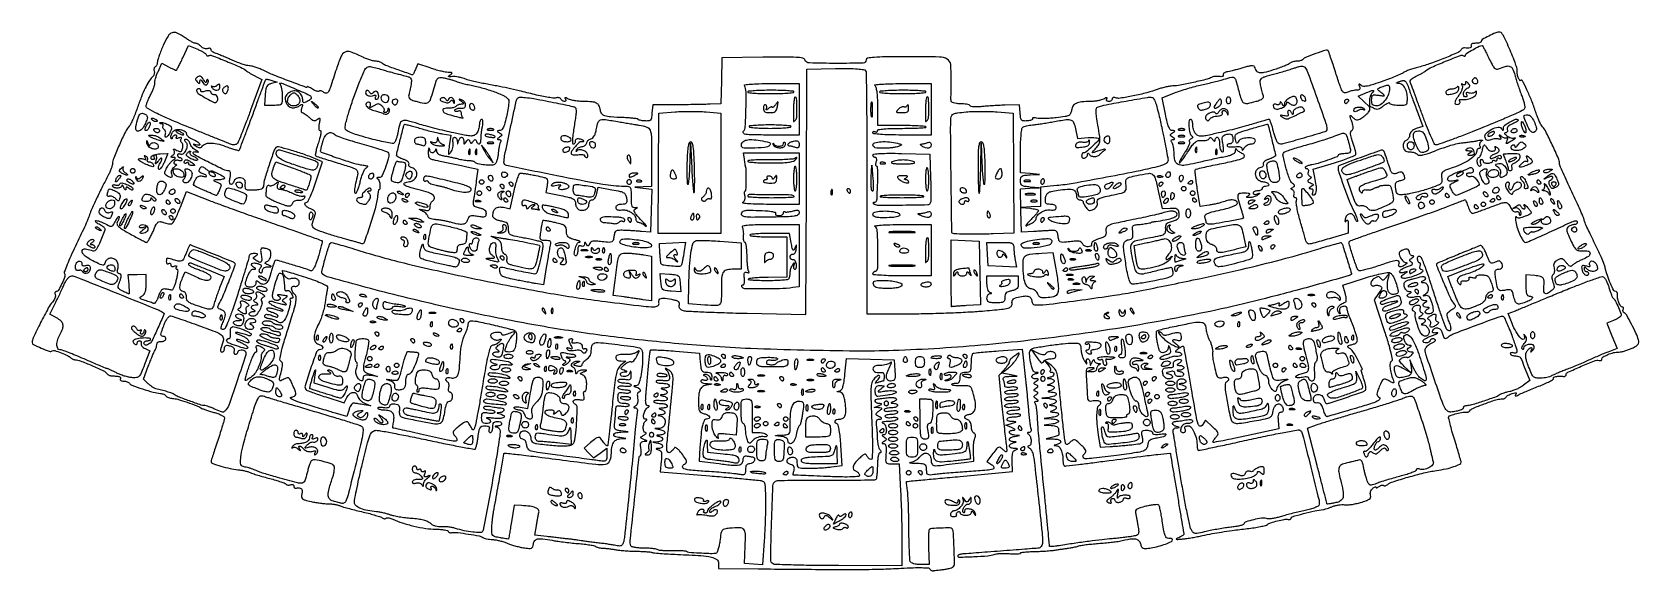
# Model space of a CAD drawing. Extents: x -19 to 322, y 67 to 181.
import ezdxf

# ---------------------------------------------------------------- set-up
doc = ezdxf.new("R2010")
doc.units = 0
doc.layers.get('0').update_dxf_attribs({"linetype": 'CONTINUOUS'})

msp = doc.modelspace()

# ---------------------------------------------------------------- linework, layer by layer
for points in [[(174.23, 67.24, 0.021806), (174.98, 67.35, 0.027472), (175.66, 67.51, 0.02756), (176.19, 67.71, 0.153274), (176.42, 67.91, 0.146058), (176.61, 68.6, 0.003557), (176.5, 71.93, 0.003089), (176.34, 75.3, 0.177555), (176.1, 75.86, 0.205821), (175.62, 76.07, 0.008223), (173.7, 76.04, 0.008796), (171.78, 75.95, 0.182006), (171.27, 75.72, 0.177551), (171.14, 75.44, 0.008728), (171.08, 74.44, 0.013237), (171.05, 73.23, 0.009093), (171.08, 71.85), (171.23, 68.31), (169.34, 68.31, -0.026878), (168.54, 68.35, -0.046598), (167.89, 68.48, -0.059938), (167.42, 68.69, -0.169387), (167.2, 68.96, -0.078959), (167.1, 69.43, -0.002662), (167.01, 71.35, -0.004972), (166.94, 73.63, -0.003439), (166.9, 76.2, 0.003799), (166.87, 78.84, 0.004606), (166.79, 81.32, 0.003916), (166.69, 83.4, 0.031528), (166.57, 84.35, -0.01064), (166.48, 84.94, -0.017262), (166.42, 85.45, -0.01135), (166.4, 85.86, -0.338254), (166.46, 85.94, -0.049289), (166.6, 85.97, -0.000048), (169.86, 86.28, -0.000486), (173.49, 86.62, -0.000298), (177.78, 87.01), (188.92, 88.03), (188.87, 90.26, -0.016504), (188.88, 91.38, -0.062901), (188.99, 92.06, -0.113197), (189.23, 92.47, -0.142913), (189.6, 92.7, 0.020083), (189.93, 92.8, 0.560518), (189.94, 92.87, 0.170238), (189.81, 92.93, 0.008192), (189.32, 92.96, -0.070204), (188.58, 93.11, -0.264879), (188.28, 93.45, -0.307959), (188.44, 93.83, -0.08103), (189.09, 94.12, 0.001923), (189.64, 94.27, 0.339035), (189.68, 94.31, 0.392517), (189.64, 94.35, 0.002113), (189.09, 94.39, -0.094817), (188.45, 94.55, -0.345604), (188.28, 94.9, -0.231867), (188.58, 95.29, -0.066249), (189.32, 95.53), (190.39, 95.74), (189.32, 95.81, -0.079818), (188.59, 95.97, -0.246898), (188.28, 96.34, -0.351595), (188.45, 96.7, -0.101782), (189.09, 96.85, 0.04567), (189.41, 96.89, 0.52566), (189.45, 96.99, 0.135566), (189.28, 97.14, 0.010739), (188.73, 97.39), (187.54, 97.9), (188.73, 98.26, 0.001898), (189.53, 98.51, 0.251297), (189.6, 98.58, 0.481815), (189.56, 98.64, 0.002995), (188.85, 98.67, -0.069089), (187.98, 98.83, -0.420931), (187.81, 99.2, -0.257733), (188.22, 99.56, -0.054743), (189.2, 99.67, 0.026053), (189.75, 99.7, 0.041208), (190.21, 99.79, 0.049958), (190.54, 99.91, 0.282744), (190.63, 100.06, 0.314934), (190.53, 100.2, 0.055623), (190.21, 100.28, 0.042928), (189.75, 100.3, 0.025568), (189.2, 100.25, -0.029763), (188.62, 100.2, -0.061942), (188.17, 100.24, -0.09802), (187.88, 100.37, -0.244511), (187.78, 100.57, -0.241352), (187.88, 100.77, -0.06871), (188.21, 100.94, -0.052727), (188.68, 101.06, -0.03461), (189.23, 101.1, 0.025907), (189.77, 101.13, 0.05328), (190.19, 101.21, 0.097437), (190.42, 101.34, 0.370513), (190.44, 101.49, 0.190128), (190.25, 101.63, 0.039397), (189.84, 101.71, 0.036223), (189.32, 101.73, 0.027275), (188.75, 101.68, -0.029017), (188.16, 101.62, -0.061407), (187.7, 101.67, -0.097873), (187.41, 101.79, -0.246021), (187.3, 101.99, -0.238299), (187.41, 102.2, -0.070026), (187.72, 102.37, -0.053609), (188.18, 102.48, -0.035309), (188.73, 102.52, 0.026053), (189.28, 102.55, 0.041208), (189.74, 102.64, 0.049958), (190.06, 102.76, 0.282744), (190.15, 102.92, 0.314934), (190.06, 103.05, 0.055623), (189.74, 103.13, 0.042928), (189.28, 103.15, 0.025568), (188.73, 103.1, -0.029763), (188.15, 103.05, -0.061942), (187.7, 103.09, -0.09802), (187.41, 103.22, -0.244511), (187.3, 103.42, -0.238299), (187.41, 103.62, -0.070026), (187.72, 103.79, -0.053609), (188.18, 103.91, -0.035309), (188.73, 103.95, 0.026053), (189.28, 103.98, 0.041208), (189.74, 104.06, 0.049958), (190.06, 104.19, 0.282744), (190.15, 104.34, 0.314934), (190.06, 104.48, 0.055623), (189.74, 104.56, 0.042928), (189.28, 104.58, 0.025568), (188.73, 104.53, -0.029763), (188.15, 104.47, -0.061942), (187.7, 104.52, -0.09802), (187.41, 104.65, -0.244511), (187.3, 104.84, -0.241352), (187.41, 105.05, -0.06871), (187.73, 105.22, -0.052727), (188.2, 105.34, -0.03461), (188.76, 105.37, 0.026952), (189.3, 105.4, 0.055737), (189.71, 105.49, 0.10349), (189.94, 105.63, 0.359763), (189.96, 105.79, 0.174824), (189.78, 105.93, 0.0501), (189.42, 106.01, 0.043863), (188.98, 106.03, 0.034573), (188.5, 105.97, -0.037977), (188.04, 105.92, -0.063207), (187.66, 105.95, -0.091937), (187.4, 106.06, -0.252318), (187.3, 106.23, 0.040987), (187.28, 106.47, 0.016024), (187.22, 106.8, 0.015736), (187.13, 107.15, 0.018883), (187.02, 107.47, -0.116851), (186.97, 107.84, -0.232747), (187.12, 108.08, -0.110161), (187.52, 108.22, -0.019787), (188.32, 108.29), (189.92, 108.35), (188.26, 108.64), (186.61, 108.94), (187.98, 110.01, 0.026413), (188.55, 110.51, 0.019481), (189.12, 111.12, 0.019796), (189.62, 111.73, 0.041032), (189.95, 112.26, 0.003871), (190.36, 113.06, 0.360595), (190.34, 113.18, 0.313749), (190.21, 113.19, 0.003379), (189.41, 112.67, 0.028743), (188.97, 112.35, 0.034525), (188.59, 111.99, 0.036964), (188.33, 111.65, 0.148574), (188.25, 111.4, -0.122241), (188.19, 111.13, -0.022772), (187.92, 110.69, -0.023184), (187.56, 110.18, -0.019352), (187.13, 109.68), (186, 108.46), (186.62, 102.52, 0.000871), (186.88, 100.08, 0.000877), (187.14, 97.64, 0.000855), (187.38, 95.51, 0.003537), (187.54, 94.23, -0.003628), (187.72, 92.66, -0.123816), (187.68, 92.29, -0.489587), (187.49, 92.24, -0.026433), (186.92, 92.69, 0.042704), (186.34, 93.14, 0.23588), (185.96, 93.18, 0.129678), (185.56, 92.89, 0.010408), (184.75, 91.87), (183.5, 90.22), (184.53, 89.5, -0.152254), (184.96, 88.95, -0.43333), (184.77, 88.56, -0.053284), (183.49, 88.32, -0.003428), (179.7, 88.06, 0.002729), (177.81, 87.92, 0.002466), (175.85, 87.77, 0.002469), (174.1, 87.61, 0.007862), (172.93, 87.48, -0.008691), (171.49, 87.32, -0.124286), (170.98, 87.4, -0.252148), (170.74, 87.7, -0.044898), (170.67, 88.44, 0.055231), (170.59, 89.16, 0.208687), (170.33, 89.51, 0.113336), (169.78, 89.69, 0.011771), (168.41, 89.76, -0.008587), (167.6, 89.79, -0.046966), (167.16, 89.86, -0.637962), (167.14, 89.95, -0.111747), (167.35, 90.03, 0.057491), (167.86, 90.18, 0.036201), (168.41, 90.47, 0.03604), (168.92, 90.83, 0.053959), (169.3, 91.23, -0.108632), (170.07, 91.86, -0.210054), (170.84, 91.91, -0.204131), (171.41, 91.37, -0.10356), (171.62, 90.38, 0.132885), (171.82, 89.63, 0.252949), (172.34, 89.31, 0.044375), (173.59, 89.36, 0.001381), (178.66, 90.01), (180.72, 90.29), (180.62, 92.25, -0.019231), (180.61, 93.06, -0.017845), (180.67, 93.9, -0.018162), (180.77, 94.64, -0.055547), (180.91, 95.13, 0.043597), (181.04, 95.53, 0.094895), (181.05, 95.86, 0.134712), (180.95, 96.09, 0.139861), (180.74, 96.24, -0.153297), (180.52, 96.39, -0.061828), (180.34, 96.71, -0.053377), (180.22, 97.13, -0.045102), (180.18, 97.59, 0.056824), (180.12, 98.05, 0.058432), (179.97, 98.49, 0.064709), (179.74, 98.83, 0.121949), (179.46, 99.02, -0.078938), (178.9, 99.35, -0.302825), (178.79, 99.71, -0.232776), (179.09, 100.04, -0.057064), (179.82, 100.23, 0.160237), (180.58, 100.61, 0.150177), (181, 101.38, 0.086805), (181.03, 102.62, 0.028658), (180.66, 104.4, 0.018017), (180.28, 105.61, 0.145623), (179.95, 106.08, 0.158056), (179.42, 106.27, 0.022297), (178.26, 106.25, -0.017269), (177.53, 106.23, -0.022418), (176.85, 106.27, -0.020914), (176.3, 106.35, -0.151637), (176.07, 106.47, -0.287075), (176.04, 106.59, -0.202101), (176.14, 106.7, -0.079863), (176.4, 106.78, -0.030393), (176.77, 106.8, 0.063183), (177.27, 106.86, 0.152237), (177.58, 107.06, 0.134463), (177.75, 107.41, 0.044892), (177.8, 107.99, -0.045527), (177.85, 108.59, -0.152009), (178.04, 108.94, -0.152009), (178.38, 109.12, -0.045527), (178.99, 109.18, 0.054025), (179.65, 109.25, 0.200006), (179.98, 109.48, 0.12532), (180.14, 109.97, 0.016657), (180.18, 111.05, -0.017723), (180.2, 111.78, -0.024547), (180.28, 112.43, -0.022686), (180.39, 112.95, -0.194248), (180.53, 113.14, -0.108362), (180.81, 113.23, -0.002342), (182.27, 113.39, -0.005261), (183.98, 113.55, -0.003513), (185.94, 113.69), (191, 114.03), (191.32, 111.01, 0.000316), (191.45, 109.73, 0.000273), (191.6, 108.39, 0.000274), (191.73, 107.17, 0.000796), (191.82, 106.32, -0.003529), (191.91, 105.46, -0.001104), (192.04, 104.17, -0.001103), (192.17, 102.73, -0.00122), (192.29, 101.33, 0.004961), (192.41, 100, 0.005867), (192.56, 98.74, 0.005163), (192.7, 97.68, 0.036634), (192.82, 97.18, -0.060399), (192.88, 96.84, -0.118633), (192.83, 96.57, -0.155621), (192.68, 96.4, -0.131277), (192.44, 96.34, 0.038442), (192.2, 96.32, 0.271549), (192.11, 96.24, 0.291787), (192.13, 96.13, 0.042176), (192.32, 95.98, -0.162945), (192.72, 95.44, -0.071779), (192.87, 94.55, -0.083401), (192.76, 93.76, -0.323558), (192.38, 93.49, 0.079351), (192.19, 93.45, 0.393091), (192.15, 93.37, 0.163832), (192.23, 93.23, 0.025016), (192.5, 93.05, -0.14546), (193.02, 92.45, -0.062798), (193.34, 91.43, -0.016335), (193.64, 89.37, -0.000752), (194.43, 82.33, -0.001152), (195.21, 75.03, -0.028925), (195.31, 73.02, -0.156857), (195.02, 72.15, -0.220477), (194.31, 71.76, 0.001576), (193.6, 71.71, 0.000102), (191.53, 71.55, 0.000149), (189.07, 71.36, 0.000111), (186.35, 71.15, -0.00017), (183.64, 70.94, -0.000228), (181.17, 70.75, -0.000156), (179.11, 70.6, -0.00241), (178.39, 70.55, 0.029636), (177.98, 70.5, 0.044882), (177.64, 70.4, 0.055108), (177.4, 70.28, 0.251892), (177.32, 70.14, 0.421789), (177.6, 69.87, 0.003871), (180.74, 69.98, 0.009197), (183.7, 70.16, 0.073188), (185.04, 70.46, -0.065939), (185.5, 70.57, -0.014806), (186.32, 70.64, -0.015108), (187.27, 70.65, -0.014114), (188.24, 70.61, 0.010843), (189.16, 70.57, 0.018136), (189.93, 70.58, 0.012545), (190.54, 70.62, 0.386412), (190.63, 70.72, -0.3725), (190.73, 70.84, -0.008103), (191.5, 70.94, -0.014458), (192.46, 71.02, -0.008746), (193.6, 71.06, 0.007704), (194.88, 71.11, 0.006078), (196.26, 71.19, 0.00615), (197.54, 71.31, 0.015129), (198.47, 71.43, -0.001289), (199.27, 71.56, -0.00117), (200.09, 71.68, -0.001171), (200.83, 71.79, -0.00377), (201.32, 71.86, 0.01482), (201.74, 71.93, 0.01035), (202.2, 72.03, 0.010452), (202.64, 72.14, 0.021279), (202.99, 72.26, -0.052298), (203.44, 72.37, -0.00581), (204.5, 72.52, -0.007024), (205.78, 72.66, -0.005635), (207.15, 72.78, 0.003935), (208.55, 72.9, 0.004358), (209.9, 73.04, 0.004051), (211.05, 73.17, 0.022388), (211.66, 73.28, -0.010607), (213.95, 73.73, -0.073668), (215.09, 73.75, -0.17401), (215.73, 73.43, -0.129156), (216.12, 72.73, 0.048692), (216.36, 72.06, 0.190894), (216.67, 71.77, 0.119082), (217.2, 71.69, 0.01438), (218.37, 71.84, 0.026052), (219.95, 72.17, 0.026816), (221.46, 72.66, 0.021287), (222.69, 73.2, 0.287123), (222.94, 73.6, 0.251337), (222.88, 73.71, 0.07573), (222.7, 73.8, 0.055704), (222.43, 73.84, 0.035199), (222.12, 73.84, -0.204681), (221.68, 73.99, -0.118224), (221.36, 74.45, -0.049411), (221.1, 75.38, -0.008651), (220.81, 77.19, 0.007615), (220.6, 78.52, 0.010851), (220.37, 79.69, 0.00707), (220.15, 80.66, 0.139095), (220, 80.92, 0.20212), (219.75, 81.02, 0.017648), (219.06, 80.98, 0.020962), (218.2, 80.86, 0.014717), (217.25, 80.67, 0.014197), (216.05, 80.34, 0.065548), (215.39, 80.04, 0.142701), (215.09, 79.71, 0.182733), (215.05, 79.31, -0.017061), (215.16, 78.88, -0.004179), (215.3, 78.17, -0.004276), (215.45, 77.35, -0.004258), (215.58, 76.53, -0.013152), (215.74, 75.25, -0.154438), (215.64, 74.77, -0.199862), (215.29, 74.49, -0.024466), (214.31, 74.27, -0.010115), (213.52, 74.15, -0.003884), (212.42, 74.01, -0.003844), (211.23, 73.88, -0.004722), (210.11, 73.78, 0.008093), (207.95, 73.56, 0.003776), (205.15, 73.22, 0.003541), (202.02, 72.79, 0.003285), (198.83, 72.3, -0.009516), (198.05, 72.2, -0.016146), (197.4, 72.14, -0.010203), (196.88, 72.12, -0.418187), (196.81, 72.19, 0.024205), (196.8, 72.36, 0.000046), (196.54, 75.06, 0.000338), (196.24, 78.09, 0.000209), (195.89, 81.64, -0.00018), (194.92, 91.41, -0.001675), (194.52, 95.63, -0.003881), (194.31, 98.12, -0.009921), (194.21, 99.93, 0.015753), (194.15, 100.71, 0.017341), (194.05, 101.45, 0.01698), (193.92, 102.08, 0.079353), (193.78, 102.42, -0.075506), (193.68, 102.65, -0.172141), (193.7, 102.84, -0.190659), (193.83, 102.96, -0.094214), (194.05, 103.01, 0.044839), (194.31, 103.03, 0.413562), (194.37, 103.12, 0.185872), (194.28, 103.25, 0.016523), (193.96, 103.48, -0.029326), (193.6, 103.75, -0.202534), (193.5, 103.94, -0.233131), (193.57, 104.13, -0.038827), (193.89, 104.37, 0.022368), (194.23, 104.61, 0.231148), (194.3, 104.75, 0.274297), (194.22, 104.89, 0.029923), (193.89, 105.04, -0.032603), (193.56, 105.2, -0.27142), (193.48, 105.34, -0.220728), (193.55, 105.5, -0.022669), (193.89, 105.76, 0.022669), (194.23, 106.01, 0.220728), (194.3, 106.17, 0.27142), (194.22, 106.31, 0.032603), (193.89, 106.47, -0.043347), (193.58, 106.63, -0.282755), (193.51, 106.77, -0.197319), (193.6, 106.95, -0.022744), (193.96, 107.23, 0.011504), (194.35, 107.53, 0.292297), (194.4, 107.65, 0.33149), (194.3, 107.73, 0.013356), (193.84, 107.74, -0.050942), (193.52, 107.78, -0.070481), (193.25, 107.88, -0.090117), (193.07, 108.02, -0.181323), (193.01, 108.19, -0.159836), (193.07, 108.37, -0.067019), (193.25, 108.57, -0.05682), (193.52, 108.73, -0.046657), (193.84, 108.85, 0.003649), (194.33, 108.98, 0.283519), (194.38, 109.04, 0.445306), (194.34, 109.08, 0.004942), (193.89, 109.12, -0.295849), (193.27, 109.59, -0.035864), (192.78, 111.31, -0.036831), (192.54, 113.11, -0.21424), (192.87, 113.99, -0.155298), (193.55, 114.33, -0.005164), (196.56, 114.82, -0.01072), (199.6, 115.21, -0.024027), (201.92, 115.34, -0.025251), (202.79, 115.3, -0.151105), (203.2, 115.13, -0.179668), (203.41, 114.77, -0.038885), (203.48, 114.05, 0.043702), (203.54, 113.46, 0.025715), (203.7, 112.77, 0.025584), (203.94, 112.1, 0.0394), (204.22, 111.55, 0.012167), (204.49, 111.13, 0.081789), (204.66, 110.96, 0.617981), (204.73, 110.99, 0.075191), (204.7, 111.2, -0.049532), (204.63, 111.51, -0.085601), (204.65, 111.78, -0.127801), (204.75, 111.96, -0.208157), (204.9, 112.03, -0.171851), (205.08, 111.96, -0.088807), (205.24, 111.78, -0.070957), (205.35, 111.51, -0.053112), (205.39, 111.2, 0.011173), (205.42, 110.73, 0.467319), (205.5, 110.68, 0.223503), (205.59, 110.77, 0.005675), (205.84, 111.31, -0.022562), (206, 111.65, -0.099298), (206.13, 111.81, -0.410092), (206.23, 111.8, -0.160542), (206.28, 111.67, 0.132714), (206.35, 111.44, 0.089293), (206.55, 111.24, 0.078258), (206.82, 111.1, 0.068394), (207.14, 111.04, -0.021021), (207.46, 111.01, -0.185333), (207.58, 110.95, -0.449116), (207.57, 110.86, -0.051902), (207.38, 110.76, 0.087674), (207.15, 110.62, 0.065245), (206.96, 110.39, 0.064399), (206.83, 110.12, 0.080074), (206.79, 109.85, -0.148658), (206.71, 109.59, -0.110762), (206.49, 109.38, -0.086767), (206.14, 109.24, -0.056124), (205.72, 109.21, -0.003386), (205.01, 109.24, -0.326773), (204.94, 109.3, -0.368608), (204.97, 109.38, -0.003751), (205.6, 109.65, 0.003344), (206.23, 109.93, 0.351682), (206.27, 110.01, 0.343772), (206.21, 110.07, 0.00328), (205.51, 110.09, 0.072245), (204.95, 110.03, 0.225387), (204.66, 109.79, 0.111337), (204.55, 109.28, 0.012743), (204.6, 108.11, -0.001354), (204.66, 107.22, -0.000939), (204.72, 106.21, -0.000947), (204.77, 105.24, -0.001951), (204.81, 104.49, 0.019564), (204.89, 103.56, 0.157341), (205.07, 103.18, 0.215578), (205.41, 103.04, 0.040476), (206.09, 103.12, -0.073351), (206.91, 103.15, -0.144911), (207.52, 102.9, -0.297652), (207.65, 102.5, -0.190034), (207.34, 102.1, 0.214399), (206.95, 101.51, 0.0344), (206.8, 100.11, 0.030123), (206.85, 98.21, 0.01592), (207.13, 95.87), (207.52, 93.26), (209.65, 93.37, 0.005455), (210.64, 93.43, 0.002784), (211.89, 93.53, 0.002765), (213.18, 93.64, 0.004146), (214.3, 93.76, 0.007933), (215.95, 93.97, 0.1261), (216.46, 94.19, 0.25109), (216.64, 94.57, 0.039349), (216.52, 95.43, -0.021787), (216.38, 96.24, -0.180673), (216.46, 96.6, -0.216943), (216.75, 96.78, -0.032601), (217.44, 96.82, -0.041248), (217.91, 96.78, -0.060728), (218.31, 96.67, -0.079836), (218.58, 96.49, -0.214348), (218.67, 96.29, 0.244511), (218.77, 96.09, 0.09802), (219.06, 95.97, 0.061942), (219.51, 95.92, 0.029763), (220.09, 95.97, -0.02891), (221.32, 96.08, -0.581117), (221.48, 95.82, -0.205143), (221.01, 95.46, -0.022336), (219.65, 95.16, 0.023341), (218.64, 94.94, 0.100459), (218.09, 94.67, 0.138445), (217.79, 94.26, 0.060791), (217.63, 93.59, -0.138704), (217.32, 92.84, -0.149438), (216.67, 92.39, -0.042044), (215.26, 92.07, -0.002669), (211.06, 91.49, -0.002658), (206.17, 90.87, -0.035774), (204.36, 90.78, -0.316999), (203.93, 91.1, -0.283651), (204.06, 91.65, 0.056409), (204.45, 92.13, 0.214945), (204.5, 92.51, 0.117855), (204.25, 92.93, 0.012669), (203.44, 93.75, 0.01235), (202.56, 94.55, 0.123952), (202.12, 94.78, 0.20036), (201.72, 94.71, 0.041497), (201.15, 94.27, -0.031423), (200.59, 93.82, -0.368454), (200.33, 93.85, -0.152099), (200.16, 94.18, -0.006664), (199.96, 95.49, -0.006117), (199.82, 96.61, -0.001454), (199.62, 98.47, -0.001495), (199.39, 100.61, -0.001476), (199.18, 102.76, 0.003504), (198.72, 107.2, 0.040715), (198.39, 108.91, 0.101216), (197.87, 109.92, 0.070613), (196.93, 110.81, 0.000786), (195.99, 111.46, 0.174388), (195.89, 111.49, 0.612958), (195.87, 111.44, 0.001583), (196.45, 110.77, -0.033513), (196.75, 110.38, -0.049638), (196.95, 110, -0.062417), (197.03, 109.68, -0.234151), (196.97, 109.49, 0.109963), (196.89, 109.37, 0.251921), (196.91, 109.27, 0.175975), (197.01, 109.2, 0.058615), (197.2, 109.18, -0.160263), (197.62, 109.04, -0.304531), (197.74, 108.72, -0.1793), (197.47, 108.33, -0.089801), (196.93, 108.08, 0.001923), (196.37, 107.93, 0.339035), (196.33, 107.88, 0.392517), (196.37, 107.84, 0.002113), (196.93, 107.81, -0.05048), (197.24, 107.75, -0.067451), (197.51, 107.64, -0.084381), (197.7, 107.48, -0.175966), (197.76, 107.31, -0.159836), (197.7, 107.13, -0.067019), (197.51, 106.93, -0.05682), (197.24, 106.77, -0.046657), (196.93, 106.65, 0.001923), (196.37, 106.5, 0.339035), (196.33, 106.46, 0.392517), (196.37, 106.42, 0.002113), (196.93, 106.38, -0.05048), (197.24, 106.33, -0.067451), (197.51, 106.21, -0.084381), (197.7, 106.06, -0.175966), (197.76, 105.88, -0.159836), (197.7, 105.7, -0.067019), (197.51, 105.51, -0.05682), (197.24, 105.34, -0.046657), (196.93, 105.23, 0.01159), (196.53, 105.11, 0.541772), (196.51, 105.04, 0.197309), (196.62, 104.99, 0.005718), (197.16, 104.95, -0.066515), (198.03, 104.79, -0.437459), (198.19, 104.44, -0.22389), (197.76, 104.04, -0.042628), (196.69, 103.82), (195.14, 103.63), (196.69, 103.55, -0.044067), (197.71, 103.41, -0.20266), (198.18, 103.07, -0.402583), (198.1, 102.69, -0.082661), (197.4, 102.38, 0.001923), (196.84, 102.23, 0.339035), (196.81, 102.18, 0.392517), (196.84, 102.14, 0.002113), (197.4, 102.1, -0.05048), (197.72, 102.05, -0.067451), (197.99, 101.93, -0.084381), (198.17, 101.78, -0.175966), (198.23, 101.61, -0.159836), (198.17, 101.42, -0.067019), (197.99, 101.23, -0.05682), (197.72, 101.07, -0.046657), (197.4, 100.95, 0.01159), (197, 100.84, 0.541772), (196.98, 100.77, 0.197309), (197.1, 100.71, 0.005718), (197.64, 100.68, -0.066515), (198.5, 100.52, -0.437459), (198.67, 100.16, -0.22389), (198.23, 99.77, -0.042628), (197.16, 99.54), (195.62, 99.35), (197.16, 99.27, -0.027163), (197.76, 99.21, -0.041928), (198.25, 99.09, -0.050515), (198.61, 98.93, -0.26695), (198.71, 98.75, -0.253382), (198.61, 98.57, -0.046809), (198.25, 98.38, -0.040169), (197.76, 98.22, -0.026757), (197.16, 98.11), (195.62, 97.92), (197.16, 97.85, -0.03131), (197.84, 97.77, -0.074596), (198.32, 97.61, -0.114508), (198.6, 97.37, -0.162025), (198.71, 97.06, 0.011273), (198.72, 96.76, 0.010154), (198.74, 96.45, 0.010233), (198.76, 96.17, 0.031414), (198.8, 95.99, -0.300877), (198.75, 95.83, -0.047138), (198.45, 95.65, -0.039275), (198.02, 95.47, -0.024295), (197.49, 95.33), (196.09, 95.03), (197.64, 94.98, -0.044336), (198.66, 94.85, -0.203742), (199.13, 94.51, -0.405448), (199.05, 94.13, -0.082091), (198.35, 93.82, 0.003714), (197.87, 93.69, 0.282051), (197.81, 93.63, 0.446676), (197.85, 93.59, 0.005061), (198.3, 93.55, -0.193261), (198.84, 93.29, -0.085822), (199.27, 92.61, -0.061927), (199.55, 91.58, -0.035103), (199.65, 90.29, 0.035431), (199.68, 89.88, 0.053597), (199.77, 89.53, 0.069835), (199.9, 89.29, 0.236781), (200.06, 89.22, 0.030795), (200.36, 89.24, 0.000213), (202.98, 89.56, 0.000829), (205.97, 89.94, 0.00053), (209.44, 90.39, -0.000647), (216.19, 91.26, -0.003542), (219.84, 91.7, -0.001232), (222.34, 91.97, -0.446134), (222.47, 91.86, 0.041504), (222.48, 91.76, 0.000035), (222.89, 89.31, 0.00038), (223.35, 86.58, 0.000233), (223.89, 83.36, -0.00048), (224.44, 80.12, -0.000765), (224.9, 77.36, -0.00014), (225.3, 74.92, -0.040766), (225.32, 74.72, -0.221499), (225.26, 74.59, -0.026232), (225.01, 74.4, -0.027377), (224.66, 74.19, -0.019146), (224.25, 73.99, 0.019175), (223.75, 73.76, 0.66639), (223.76, 73.66, 0.099013), (224.04, 73.63, 0.003898), (225.08, 73.73, 0.010435), (225.97, 73.84, 0.005188), (227.1, 74.02, 0.005147), (228.26, 74.23, 0.007534), (229.28, 74.44, -0.007033), (231.37, 74.87, -0.008558), (233.33, 75.21, -0.006873), (235.62, 75.54, -0.002666), (238.81, 75.93, 0.008879), (240.28, 76.13, 0.011874), (241.61, 76.37, 0.009154), (242.7, 76.61, 0.110312), (243.08, 76.8, -0.091853), (243.81, 77.19, -0.017972), (245.24, 77.59, -0.018206), (246.69, 77.89, -0.087531), (247.54, 77.88, 0.066149), (247.76, 77.87, 0.096593), (247.95, 77.92, 0.122346), (248.08, 78.03, 0.155831), (248.13, 78.18, -0.336649), (248.34, 78.46, -0.003823), (250.76, 79.12, -0.011461), (253.16, 79.69, -0.025011), (255.02, 79.99, 0.044955), (255.29, 80.04, 0.008056), (255.77, 80.2, 0.008641), (256.34, 80.4, 0.007711), (256.92, 80.62, -0.033973), (257.55, 80.83, -0.026453), (258.25, 80.97, -0.027104), (258.92, 81.03, -0.056788), (259.44, 80.99, 0.063583), (260.02, 80.96, 0.018387), (260.91, 81.05, 0.018172), (261.92, 81.23, 0.018459), (262.91, 81.48, 0.013727), (264.13, 81.87, 0.073021), (264.75, 82.2, 0.16152), (265.01, 82.56, 0.152659), (265.01, 83.01, -0.088241), (264.96, 83.38, -0.065502), (265.03, 83.79, -0.064428), (265.21, 84.16, -0.078752), (265.46, 84.46, -0.027536), (265.74, 84.66, -0.063646), (265.97, 84.78, -0.141594), (266.12, 84.78, -0.347147), (266.19, 84.7, 0.301415), (266.24, 84.62, 0.168576), (266.37, 84.61, 0.074889), (266.58, 84.7, 0.03138), (266.82, 84.88, -0.048855), (267.09, 85.06, -0.064882), (267.36, 85.16, -0.080741), (267.6, 85.18, -0.177177), (267.76, 85.11, 0.167259), (267.92, 85.03, 0.082092), (268.15, 85.04, 0.066966), (268.42, 85.13, 0.051949), (268.67, 85.29, -0.092856), (269.79, 85.9, -0.007532), (273, 86.87, -0.011093), (276.36, 87.76, -0.023321), (279.02, 88.27, 0.017796), (281.05, 88.63, 0.029326), (282.73, 89.1, 0.029757), (283.96, 89.61, 0.2879), (284.24, 90.06, 0.068706), (284.21, 90.34, 0.001554), (283.83, 91.65, 0.003465), (283.38, 93.18, 0.002335), (282.85, 94.91, -0.005769), (282.32, 96.65, -0.00887), (281.92, 98.16, -0.004041), (281.61, 99.44, -0.198202), (281.65, 99.7, -0.181047), (282.03, 99.99, -0.012321), (283.35, 100.37, -0.015974), (284.69, 100.67, -0.09786), (285.39, 100.66, 0.091408), (285.57, 100.66, 0.063928), (285.78, 100.72, 0.062153), (285.96, 100.83, 0.074639), (286.1, 100.98, -0.145642), (286.72, 101.47, -0.007117), (289.19, 102.43, -0.009877), (291.63, 103.29, -0.079474), (292.8, 103.47, 0.044254), (293.14, 103.5, 0.051286), (293.46, 103.59, 0.058697), (293.7, 103.73, 0.147987), (293.83, 103.89, -0.134851), (293.96, 104.07, -0.033107), (294.27, 104.28, -0.031505), (294.67, 104.48, -0.026952), (295.11, 104.65, -0.017059), (295.64, 104.79, -0.124579), (295.9, 104.79, -0.381369), (295.98, 104.67, -0.101538), (295.9, 104.44, 0.046988), (295.78, 104.2, 0.473782), (295.82, 104.11, 0.15323), (296, 104.13, 0.012391), (296.43, 104.35, -0.02007), (296.96, 104.61, -0.003015), (298.05, 105.07, -0.003382), (299.35, 105.61, -0.002915), (300.72, 106.16, 0.010908), (302.01, 106.69, 0.018608), (303.06, 107.21, 0.013429), (303.85, 107.66, 0.416652), (303.9, 107.86, -0.423169), (303.96, 108.09, -0.083292), (304.4, 108.25, -0.049419), (305.13, 108.32, -0.030588), (305.98, 108.26, 0.072961), (306.21, 108.26, 0.09764), (306.4, 108.34, 0.116149), (306.53, 108.46, 0.140094), (306.58, 108.63, -0.292572), (306.91, 109.14, -0.006168), (309.77, 110.41, -0.00876), (312.59, 111.58, -0.1507), (313.58, 111.65, 0.065969), (313.81, 111.63, 0.099892), (314, 111.67, 0.12845), (314.13, 111.78, 0.157222), (314.18, 111.93, -0.261227), (314.44, 112.39, -0.036413), (315.45, 112.91, -0.039529), (316.66, 113.32, -0.061354), (317.75, 113.45, 0.049379), (318.31, 113.51, 0.019688), (319.06, 113.69, 0.019256), (319.86, 113.95, 0.02297), (320.58, 114.26, 0.022269), (321.44, 114.71, 0.094721), (321.87, 115.09, 0.151207), (322.03, 115.51, 0.089852), (321.96, 116.04, 0.033973), (321.42, 117.46, 0.012686), (320.46, 119.39, 0.008086), (319.44, 121.25, 0.125293), (318.94, 121.77, -0.088699), (318.77, 121.92, -0.0949), (318.67, 122.11, -0.099953), (318.65, 122.32, -0.110438), (318.72, 122.51, 0.077965), (318.79, 122.68, 0.155723), (318.78, 122.83, 0.18551), (318.69, 122.92, 0.115893), (318.54, 122.96, -0.265273), (318.17, 123.17, -0.04054), (317.78, 123.97, -0.043015), (317.51, 124.9, -0.08038), (317.48, 125.69, 0.069702), (317.47, 125.92, 0.094582), (317.4, 126.11, 0.114661), (317.28, 126.24, 0.145985), (317.13, 126.28, -0.278931), (316.7, 126.54, -0.015629), (316, 127.99, -0.023203), (315.34, 129.67, -0.029235), (314.9, 131.27, 0.041349), (314.66, 132.07, 0.007406), (314.06, 133.51, 0.007953), (313.31, 135.18, 0.007109), (312.49, 136.89, -0.004353), (311.68, 138.53, -0.006337), (311, 139.99, -0.003391), (310.45, 141.23, -0.1027), (310.38, 141.57, 0.10206), (310.31, 141.91, 0.002152), (309.61, 143.51, 0.0049), (308.77, 145.37, 0.003271), (307.77, 147.49, -0.004293), (306.77, 149.62, -0.006224), (305.92, 151.52, -0.003381), (305.24, 153.13, -0.09845), (305.15, 153.57, 0.103891), (304.95, 154.56, 0.005657), (303.62, 157.48, 0.006694), (302.25, 160.32, 0.078572), (301.54, 161.32, -0.073945), (301.26, 161.7, -0.01352), (300.88, 162.47, -0.014275), (300.49, 163.41, -0.012539), (300.13, 164.41, 0.013991), (299.23, 166.88, 0.016077), (298.24, 169.17, 0.009027), (297.29, 171.09, 0.507738), (296.95, 171.14, -0.486583), (296.71, 171.17, -0.045479), (296.4, 171.8, -0.040792), (296.18, 172.58, -0.106807), (296.18, 173.16, 0.104653), (296.19, 173.4, 0.015936), (296.08, 173.86, 0.017247), (295.92, 174.42, 0.014175), (295.71, 174.99, 0.002891), (294.29, 178.46, 0.01815), (293.5, 180.2, 0.031893), (292.93, 181.17, 0.249575), (292.49, 181.41, 0.096764), (291.61, 181.24, 0.019697), (290.17, 180.58, 0.013552), (288.76, 179.83, 0.269226), (288.52, 179.42, -0.261876), (288.44, 179.27, -0.059583), (288.16, 179.14, -0.046926), (287.77, 179.06, -0.03018), (287.31, 179.03, 0.035659), (286.85, 179, 0.083483), (286.52, 178.89, 0.1651), (286.37, 178.74, 0.253782), (286.38, 178.55, -0.257782), (286.4, 178.28, -0.193357), (286.16, 178.07, -0.092326), (285.66, 177.98, -0.042337), (285, 178.05, 0.099293), (284.81, 178.05, 0.066157), (284.61, 177.97, 0.063055), (284.43, 177.85, 0.070997), (284.29, 177.68, -0.149232), (283.62, 177.1, -0.006695), (280.78, 175.89, -0.01226), (277.78, 174.75, -0.021474), (275.24, 173.97, 0.009578), (274.22, 173.68, 0.011721), (273.27, 173.37, 0.010272), (272.49, 173.07, 0.078027), (272.15, 172.87, -0.069923), (271.78, 172.64, -0.004532), (270.62, 172.15, -0.006534), (269.22, 171.58, -0.004822), (267.65, 170.99, -0.007892), (265.64, 170.3, -0.030667), (264.37, 169.96, -0.051561), (263.53, 169.88, -0.172275), (263.01, 170.07, 0.013467), (262.67, 170.34, 0.322634), (262.56, 170.34, 0.329364), (262.52, 170.23, 0.013752), (262.66, 169.83, -0.070409), (262.75, 169.46, -0.213059), (262.66, 169.23, -0.165314), (262.41, 169.09, -0.040277), (261.93, 169.05, 0.037591), (261.47, 169.02, 0.023343), (260.94, 168.91, 0.02337), (260.42, 168.76, 0.03859), (260, 168.57, -0.213131), (259.46, 168.53, -0.177314), (259.01, 168.91, -0.048114), (258.53, 169.98, -0.004493), (257.62, 172.72, 0.001873), (257.04, 174.51, 0.002947), (256.53, 176.04, 0.000758), (256.07, 177.37, 0.113758), (255.99, 177.51, 0.283509), (255.59, 177.6, 0.004799), (253.35, 176.84, 0.006527), (251.19, 176.04, 0.16453), (250.71, 175.65, -0.134268), (250.53, 175.49, -0.044354), (250.21, 175.35, -0.040431), (249.81, 175.26, -0.036118), (249.38, 175.23, 0.037722), (248.94, 175.2, 0.034645), (248.5, 175.1, 0.036461), (248.12, 174.95, 0.087786), (247.87, 174.78, -0.092721), (247.54, 174.55, -0.008874), (246.65, 174.18, -0.011068), (245.55, 173.77, -0.008514), (244.34, 173.37, -0.012114), (242.33, 172.8, -0.10557), (241.41, 172.76, -0.203403), (240.84, 173.12, -0.06613), (240.38, 174.04, 0.275174), (240.18, 174.21, 0.056967), (239.71, 174.23, 0.039397), (239.02, 174.13, 0.016473), (238.11, 173.89, -0.004994), (237.21, 173.63, -0.004091), (236.25, 173.37, -0.004133), (235.35, 173.14, -0.010872), (234.71, 173, 0.036992), (234.23, 172.87, 0.068567), (233.87, 172.69, 0.111913), (233.69, 172.48, 0.272), (233.69, 172.28, -0.245956), (233.71, 172.12, -0.201815), (233.58, 171.99, -0.089568), (233.28, 171.94, -0.033611), (232.86, 171.97, 0.029128), (232.39, 172, 0.028168), (231.92, 171.98, 0.029349), (231.51, 171.91, 0.085096), (231.24, 171.8, -0.079466), (230.28, 171.4, -0.005466), (227.4, 170.73, -0.00736), (224.55, 170.14, -0.043188), (223.03, 169.98, 0.036554), (222.41, 169.92, 0.014706), (221.57, 169.76, 0.01446), (220.68, 169.53, 0.017755), (219.85, 169.27, -0.024313), (217.49, 168.53, -0.013994), (214.58, 167.86, -0.009001), (211.79, 167.36, -0.132605), (210.81, 167.46, 0.066947), (210.54, 167.52, 0.114584), (210.32, 167.49, 0.152341), (210.17, 167.38, 0.153374), (210.11, 167.2, -0.13957), (210.06, 167, -0.099996), (209.9, 166.83, -0.085394), (209.66, 166.71, -0.069284), (209.37, 166.67, -0.070946), (209.11, 166.71, -0.154465), (208.94, 166.83, -0.193105), (208.89, 167, -0.11678), (208.95, 167.2, 0.076633), (209.04, 167.41, 0.488752), (208.98, 167.48, 0.111926), (208.77, 167.43, 0.011387), (208.3, 167.2, -0.054413), (207.8, 167, -0.021635), (207.08, 166.83, -0.021106), (206.28, 166.71, -0.024866), (205.51, 166.67, 0.021866), (203.6, 166.58, 0.08337), (202.44, 166.27, 0.141593), (201.78, 165.71, 0.117831), (201.47, 164.84, -0.077614), (201.27, 164.13, -0.172181), (200.88, 163.72, -0.078772), (200.11, 163.48, -0.008388), (198.23, 163.23, -0.011152), (196.97, 163.11, -0.011827), (195.73, 163.05, -0.011495), (194.66, 163.05, -0.051879), (194.04, 163.13, 0.025992), (193.62, 163.2, 0.064419), (193.32, 163.2, 0.161262), (193.17, 163.13, 0.351301), (193.16, 163.01, -0.350452), (193.14, 162.86, -0.094014), (192.92, 162.72, -0.054395), (192.54, 162.6, -0.027495), (192.04, 162.54, -0.038417), (191.26, 162.54, -0.191282), (190.87, 162.73, -0.144417), (190.66, 163.17, -0.019169), (190.54, 164.2), (190.39, 165.96), (187.3, 165.88, 0.00468), (185.97, 165.83, 0.00365), (184.53, 165.76, 0.003691), (183.18, 165.66, 0.008964), (182.19, 165.57, -0.020747), (181.4, 165.52, -0.02888), (180.69, 165.54, -0.028606), (180.13, 165.62, -0.206614), (179.91, 165.77, 0.17911), (179.7, 165.94, 0.027883), (179.17, 166.07, 0.028075), (178.51, 166.17, 0.021134), (177.77, 166.2, -0.024222), (176.99, 166.24, -0.051343), (176.39, 166.36, -0.075847), (176, 166.55, -0.23137), (175.87, 166.79, -0.014683), (175.85, 167.18, -0.001067), (175.86, 168.26, -0.001492), (175.87, 169.55, -0.001129), (175.89, 170.96, 0.022277), (175.79, 174.52, 0.252121), (175.06, 175.67, 0.124148), (173.41, 176.12, 0.004193), (166.58, 176.18, 0.002608), (161.9, 176.15, 0.01647), (159.51, 176.05, 0.026723), (158.14, 175.87, 0.361525), (157.84, 175.51, -0.406684), (157.19, 174.84, -0.006651), (151.47, 174.77, -0.006988), (145.76, 174.86, -0.302668), (144.82, 175.52, 0.26542), (144.37, 175.88, 0.026326), (142.96, 176.05, 0.016392), (140.55, 176.12, 0.002679), (135.87, 176.07), (127.19, 175.94), (127.06, 171.07), (126.92, 166.2), (124.68, 166.1, -0.005896), (123.49, 166.05, -0.001638), (121.63, 166.02, -0.001653), (119.52, 165.99, -0.001733), (117.45, 165.98), (112.46, 165.96), (112.31, 164.2, -0.019164), (112.19, 163.16, -0.148215), (111.97, 162.73, -0.190013), (111.58, 162.54, -0.035341), (110.77, 162.54, -0.01587), (110.23, 162.59, -0.025348), (109.78, 162.68, -0.022726), (109.44, 162.78, -0.315574), (109.37, 162.87, 0.365891), (109.28, 162.97, 0.005975), (108.49, 163.08, 0.012341), (107.53, 163.17, 0.007491), (106.4, 163.24, -0.006102), (103.49, 163.39, -0.059631), (102.28, 163.62, -0.160805), (101.67, 164.05, -0.121574), (101.36, 164.82, 0.079716), (101.07, 165.76, 0.158097), (100.53, 166.31, 0.099069), (99.57, 166.59, 0.020668), (97.82, 166.67, -0.020144), (96.87, 166.71, -0.019289), (95.91, 166.83, -0.019642), (95.08, 167, -0.06307), (94.55, 167.2, 0.011387), (94.08, 167.43, 0.111926), (93.87, 167.48, 0.488752), (93.81, 167.41, 0.076633), (93.9, 167.2, -0.0682), (93.99, 167, -0.142096), (93.99, 166.83, -0.190542), (93.9, 166.72, -0.134362), (93.75, 166.67, -0.090019), (93.54, 166.71, -0.053206), (93.32, 166.82, -0.050964), (93.11, 166.99, -0.060526), (92.96, 167.18, 0.112423), (92.79, 167.36, 0.081904), (92.53, 167.46, 0.076248), (92.25, 167.49, 0.076279), (91.96, 167.43, -0.120568), (91.51, 167.37, -0.010052), (90.33, 167.53, -0.012943), (88.92, 167.79, -0.009627), (87.38, 168.14, 0.002268), (84.12, 168.93, 0.005204), (81.66, 169.5, 0.005827), (79.36, 169.97, 0.003665), (76.66, 170.47, -0.008399), (75.42, 170.71, -0.008079), (74.16, 171, -0.008033), (73.07, 171.29, -0.028851), (72.38, 171.53, 0.032415), (71.81, 171.72, 0.02193), (71.14, 171.87, 0.022139), (70.48, 171.95, 0.040506), (69.93, 171.95, -0.009504), (69.3, 171.92, -0.185838), (69.12, 171.98, -0.464981), (69.12, 172.1, -0.026117), (69.45, 172.35, 0.030597), (69.79, 172.61, 0.421394), (69.79, 172.75, 0.19174), (69.61, 172.83, 0.01141), (68.98, 172.86, -0.04366), (68.35, 172.93, -0.011661), (67.37, 173.14, -0.011728), (66.26, 173.44, -0.011857), (65.18, 173.79), (62.56, 174.7), (62.11, 173.66, -0.002042), (61.94, 173.25, -0.00277), (61.77, 172.88, -0.001852), (61.63, 172.57, -0.030812), (61.58, 172.47, -0.349151), (61.28, 172.37, -0.002106), (58.4, 173.37, -0.004489), (55.68, 174.35, -0.103826), (54.98, 174.79, 0.079867), (54.74, 174.96, 0.036771), (54.39, 175.1, 0.035212), (53.98, 175.2, 0.040875), (53.59, 175.23, -0.061584), (53.1, 175.29, -0.017112), (52.36, 175.5, -0.017001), (51.52, 175.81, -0.017078), (50.71, 176.16, 0.024053), (48.26, 177.21, 0.202154), (47.08, 177.16, 0.185658), (46.24, 176.27, 0.019842), (45.24, 173.57, -0.001702), (43.97, 169.69, -0.042376), (43.53, 168.66, -0.27045), (43.12, 168.41, -0.181171), (42.59, 168.59, 0.044074), (42.29, 168.8, 0.060443), (41.99, 168.92, 0.076062), (41.73, 168.95, 0.19149), (41.56, 168.88, -0.221565), (41.37, 168.81, -0.050272), (41.02, 168.88, -0.042896), (40.59, 169.04, -0.030226), (40.15, 169.3, 0.012817), (39.72, 169.56, 0.024269), (39.37, 169.75, 0.026724), (39.1, 169.85, 0.512896), (39.04, 169.81, -0.521164), (38.85, 169.67, -0.001417), (35.28, 170.99, -0.006678), (31.97, 172.27, -0.018486), (29.68, 173.3, 0.017742), (28.84, 173.67, 0.01747), (27.97, 173.99, 0.017641), (27.2, 174.21, 0.061545), (26.68, 174.28, -0.06388), (26.14, 174.35, -0.014465), (25.25, 174.61, -0.014754), (24.23, 174.97, -0.013847), (23.21, 175.4, 0.00454), (22.19, 175.85, 0.004505), (21.16, 176.29, 0.004422), (20.25, 176.66, 0.017464), (19.68, 176.86, -0.039447), (19.27, 177.02, -0.049585), (18.92, 177.24, -0.058017), (18.68, 177.47, -0.171503), (18.61, 177.69, 0.166342), (18.55, 177.85, 0.150898), (18.4, 177.96, 0.108302), (18.18, 177.98, 0.061897), (17.91, 177.91, -0.103569), (17.59, 177.86, -0.062476), (17.21, 177.93, -0.05863), (16.83, 178.09, -0.06388), (16.52, 178.34, 0.031752), (16.22, 178.6, 0.031985), (15.88, 178.83, 0.033732), (15.57, 178.98, 0.099238), (15.34, 179.03, -0.109235), (15.05, 179.09, -0.013168), (14.48, 179.38, -0.015154), (13.8, 179.76, -0.011934), (13.1, 180.22, 0.036036), (11.38, 181.21, 0.198762), (10.33, 181.28, 0.177933), (9.47, 180.58, 0.027991), (8.46, 178.61, 0.009131), (7.98, 177.49, 0.011197), (7.57, 176.42, 0.009749), (7.27, 175.52, 0.075526), (7.2, 175.08, -0.055005), (7.17, 174.77, -0.049421), (7.07, 174.47, -0.052482), (6.92, 174.22, -0.097852), (6.75, 174.05, 0.116882), (6.59, 173.9, 0.081792), (6.5, 173.67, 0.075075), (6.48, 173.4, 0.073139), (6.54, 173.14, -0.110064), (6.58, 172.84, -0.06182), (6.51, 172.49, -0.057147), (6.35, 172.13, -0.059572), (6.1, 171.82, 0.058808), (5.38, 170.9, 0.025135), (4.63, 169.53, 0.019684), (3.82, 167.68, 0.009401), (2.93, 165.25, -0.010148), (2.47, 164.01, -0.011645), (1.99, 162.85, -0.010814), (1.53, 161.89, -0.063359), (1.22, 161.43, 0.065294), (0.41, 160.21, 0.009004), (-0.87, 157.47, 0.007678), (-2.08, 154.66, 0.090869), (-2.32, 153.5, -0.063243), (-2.39, 153.07, -0.017912), (-2.6, 152.42, -0.017744), (-2.9, 151.69, -0.017901), (-3.24, 150.99, 0.008315), (-4.43, 148.69, 0.005626), (-5.72, 146.03, 0.004523), (-6.85, 143.55, 0.033484), (-7.3, 142.34, -0.032139), (-7.55, 141.66, -0.002877), (-8.29, 140, -0.003738), (-9.2, 138.03, -0.002908), (-10.22, 135.91, 0.006972), (-11.19, 133.83, 0.010803), (-11.97, 132.01, 0.005334), (-12.57, 130.46, 0.232547), (-12.54, 130.12, -0.227889), (-12.47, 129.47, -0.022889), (-13.08, 127.99, -0.021981), (-13.81, 126.58, -0.268344), (-14.32, 126.28, 0.179079), (-14.47, 126.23, 0.148493), (-14.55, 126.09, 0.102496), (-14.57, 125.88, 0.057608), (-14.5, 125.62, -0.128376), (-14.47, 125.3, -0.05531), (-14.58, 124.88, -0.049703), (-14.8, 124.44, -0.046548), (-15.11, 124.04, 0.06444), (-15.97, 122.83, 0.006639), (-17.6, 119.71, 0.004733), (-19.18, 116.48, 0.112251), (-19.41, 115.49, 0.285226), (-19.11, 115.02, 0.015826), (-17.46, 114.27, 0.017088), (-15.77, 113.63, 0.22397), (-15.12, 113.7, -0.218763), (-14.62, 113.76, -0.014309), (-13.24, 113.27, -0.019909), (-11.89, 112.7, -0.086108), (-11.18, 112.19, 0.05936), (-10.99, 112.04, 0.038601), (-10.74, 111.91, 0.038536), (-10.47, 111.83, 0.058059), (-10.23, 111.8, -0.090618), (-9.19, 111.59, -0.007998), (-6.72, 110.58, -0.006214), (-4.23, 109.48, -0.138324), (-3.63, 108.97, 0.067873), (-3.45, 108.78, 0.045622), (-3.21, 108.6, 0.04547), (-2.94, 108.48, 0.065483), (-2.68, 108.42, -0.000182), (-2.38, 108.4, -0.000081), (-1.99, 108.36, -0.00008), (-1.58, 108.33, -0.000108), (-1.2, 108.3, -0.057998), (-0.9, 108.24, -0.113778), (-0.68, 108.11, -0.170499), (-0.6, 107.94, -0.171649), (-0.64, 107.75, 0.195087), (-0.67, 107.57, 0.183858), (-0.57, 107.41, 0.1076), (-0.32, 107.31, 0.049451), (0.02, 107.27, -0.044995), (0.4, 107.24, -0.045442), (0.78, 107.14, -0.049503), (1.08, 106.99, -0.11497), (1.26, 106.81, 0.169897), (1.78, 106.39, 0.007025), (4.06, 105.61, 0.012582), (6.34, 104.92, 0.044139), (7.84, 104.65, -0.043348), (8.2, 104.59, -0.039953), (8.55, 104.47, -0.042394), (8.85, 104.3, -0.094619), (9.03, 104.12, 0.113849), (9.22, 103.94, 0.040142), (9.57, 103.78, 0.037342), (10, 103.66, 0.035849), (10.44, 103.6, -0.05532), (11.56, 103.4, -0.010417), (13.53, 102.78, -0.01035), (15.48, 102.08, -0.056443), (16.47, 101.56, 0.05846), (16.78, 101.41, 0.007594), (17.47, 101.16, 0.008764), (18.3, 100.89, 0.007222), (19.2, 100.63, -0.021754), (20.07, 100.36, -0.031983), (20.8, 100.04, -0.033084), (21.33, 99.72, -0.244555), (21.46, 99.46, -0.069375), (21.41, 99.08, -0.003206), (21.04, 97.83, -0.005269), (20.58, 96.34, -0.003752), (20.03, 94.68, 0.002086), (19.49, 93.04, 0.003156), (19.03, 91.61, 0.00122), (18.64, 90.38, 0.07517), (18.61, 90.15, 0.320355), (18.86, 89.8, 0.009757), (20.7, 89.21, 0.01865), (22.65, 88.7, 0.032072), (24.31, 88.44, -0.018721), (25.02, 88.35, -0.015305), (25.76, 88.2, -0.015578), (26.44, 88.03, -0.038731), (26.92, 87.84, 0.030749), (27.48, 87.62, 0.005605), (28.54, 87.28, 0.006012), (29.8, 86.92, 0.005425), (31.1, 86.57, -0.008634), (32.35, 86.22, -0.012462), (33.45, 85.87, -0.008199), (34.34, 85.54, -0.163713), (34.56, 85.36, 0.148428), (34.7, 85.24, 0.077418), (34.93, 85.17, 0.065888), (35.21, 85.18, 0.055556), (35.49, 85.25, -0.066643), (35.76, 85.31, -0.114223), (35.99, 85.28, -0.15229), (36.13, 85.17, -0.154099), (36.19, 84.99, 0.067256), (36.22, 84.79, 0.09539), (36.29, 84.64, 0.118838), (36.41, 84.54, 0.152475), (36.55, 84.52, -0.045262), (37.34, 84.57, -0.176104), (37.8, 84.4, -0.210478), (37.98, 84, -0.066425), (37.91, 83.32, 0.067983), (37.84, 82.67, 0.215735), (38.02, 82.28, 0.107796), (38.55, 82.01, 0.011812), (39.88, 81.68, 0.011992), (40.83, 81.49, 0.010307), (41.85, 81.34, 0.010429), (42.78, 81.24, 0.029209), (43.43, 81.22, -0.032308), (44.03, 81.2, -0.018413), (44.74, 81.1, -0.018332), (45.45, 80.95, -0.028769), (46.05, 80.76, 0.020104), (46.77, 80.52, 0.004656), (48.02, 80.17, 0.0048), (49.46, 79.8, 0.00468), (50.92, 79.45, -0.007079), (52.32, 79.11, -0.009365), (53.59, 78.75, -0.007121), (54.64, 78.42, -0.086414), (55, 78.23, 0.063956), (55.23, 78.1, 0.074545), (55.46, 78.03, 0.086355), (55.68, 78.05, 0.13884), (55.84, 78.13, -0.184188), (56.03, 78.22, -0.049146), (56.37, 78.21, -0.042982), (56.79, 78.11, -0.033025), (57.22, 77.94, 0.034418), (59.21, 77.16, 0.019181), (61.72, 76.47, 0.019192), (64.26, 75.98, 0.03587), (66.35, 75.81, -0.01454), (67.36, 75.77, -0.023793), (68.21, 75.67, -0.02046), (68.85, 75.54, -0.34439), (68.98, 75.38, 0.208631), (69.04, 75.23, 0.099185), (69.22, 75.12, 0.071922), (69.49, 75.06, 0.046624), (69.81, 75.07, -0.059277), (71.02, 75.08, -0.010178), (73.29, 74.76, -0.00769), (75.58, 74.37, -0.108099), (76.34, 74.04, 0.084775), (76.63, 73.9, 0.018732), (77.16, 73.77, 0.018961), (77.78, 73.67, 0.017252), (78.44, 73.61, -0.02836), (79.17, 73.52, -0.017123), (80.01, 73.34, -0.017129), (80.85, 73.11, -0.028621), (81.53, 72.84, 0.025072), (82.23, 72.57, 0.012497), (83.15, 72.28, 0.012373), (84.11, 72.04, 0.017797), (84.98, 71.87, 0.012734), (86.16, 71.72, 0.115461), (86.68, 71.78, 0.212704), (86.96, 72.06, 0.058816), (87.12, 72.67, -0.133023), (87.42, 73.38, -0.178933), (88.01, 73.73, -0.08163), (89.08, 73.77, -0.014204), (91.08, 73.44, 0.012559), (92.05, 73.28, 0.004263), (93.46, 73.09, 0.004236), (95.04, 72.91, 0.004861), (96.54, 72.77, -0.007528), (97.92, 72.63, -0.011228), (99.13, 72.46, -0.006438), (100.12, 72.29, -0.184651), (100.34, 72.15, 0.140065), (100.51, 72.03, 0.028812), (100.86, 71.92, 0.028227), (101.3, 71.83, 0.023295), (101.77, 71.79, -0.014001), (102.34, 71.76, -0.006143), (103.1, 71.67, -0.006074), (103.9, 71.57, -0.008094), (104.62, 71.45, 0.018713), (105.45, 71.33, 0.007005), (106.63, 71.23, 0.006929), (107.91, 71.15, 0.008347), (109.12, 71.12, -0.006572), (110.24, 71.09, -0.009233), (111.23, 71.03, -0.006035), (112.05, 70.96, -0.113886), (112.3, 70.88, 0.117265), (112.56, 70.79, 0.002182), (114.04, 70.67, 0.005227), (115.78, 70.55, 0.003456), (117.77, 70.45, -0.004714), (122.72, 70.19, -0.037927), (124.97, 69.88, -0.108226), (126.07, 69.37, -0.235698), (126.48, 68.56), (126.48, 67.47), (134.91, 67.38, 0.000509), (148.78, 67.26, 0.002995), (156.05, 67.25, 0.005651), (160.95, 67.32, 0.008076), (165.29, 67.51, -0.005878), (167.82, 67.63, -0.014639), (169.68, 67.64, -0.011972), (171.04, 67.57, -0.241059), (171.38, 67.37, 0.05298), (171.52, 67.19, 0.058677), (171.69, 67.05, 0.066787), (171.86, 66.97, 0.136577), (172.01, 66.96, -0.026955), (172.22, 67, -0.002164), (172.79, 67.08, -0.002919), (173.48, 67.16, -0.002236)], [(15.21, 160.65, -0.00367), (10.2, 162.72, -0.014243), (7.14, 164.12, -0.01478), (5.17, 165.16, -0.270041), (4.83, 165.75, -0.086549), (4.88, 166.04, -0.010164), (5.11, 166.65, -0.011933), (5.42, 167.37, -0.009507), (5.79, 168.13, 0.015367), (6.16, 168.9, 0.018726), (6.45, 169.64, 0.017518), (6.64, 170.28, 0.111558), (6.66, 170.61, -0.09757), (6.66, 170.94, -0.017018), (6.81, 171.55, -0.01791), (7.04, 172.26, -0.015214), (7.34, 172.99), (8.12, 174.79), (9.54, 174.06, 0.006045), (10.1, 173.78, 0.008404), (10.61, 173.54, 0.005574), (11.04, 173.36, 0.099618), (11.18, 173.33, 0.269641), (11.31, 173.4, 0.004776), (11.7, 174.1, 0.01055), (12.14, 174.95, 0.006663), (12.61, 175.96), (13.82, 178.58), (15.62, 177.83, -0.017033), (16.32, 177.51, -0.022143), (16.94, 177.17, -0.020563), (17.42, 176.85, -0.151319), (17.58, 176.63, 0.095602), (17.67, 176.47, 0.119754), (17.81, 176.38, 0.124618), (17.97, 176.36, 0.108882), (18.13, 176.41, -0.234816), (18.73, 176.47, -0.003967), (21.9, 175.21, -0.008715), (24.88, 173.94, -0.062456), (26.21, 173.14, 0.022065), (26.57, 172.88, 0.009144), (27.08, 172.56, 0.009026), (27.63, 172.24, 0.011505), (28.16, 171.96), (29.39, 171.34), (27.03, 164.85, -0.003112), (26.09, 162.32, -0.004491), (25.23, 160.1, -0.002402), (24.47, 158.23, -0.07105), (24.21, 157.79, -0.104246), (23.95, 157.57, -0.092715), (23.61, 157.47, -0.076081), (23.2, 157.49, -0.044712), (22.73, 157.62, -0.003091), (22.05, 157.89, -0.000207), (20.1, 158.68, -0.000299), (17.77, 159.61, -0.000224)], [(275.98, 163.95, 0.000044), (275.08, 166.4, 0.000065), (274.28, 168.56, 0.000031), (273.6, 170.4, 0.001143), (273.44, 170.82, -0.211535), (273.46, 171.09, -0.074905), (273.68, 171.4, -0.058126), (274.07, 171.72, -0.040266), (274.58, 171.98, 0.014248), (275.15, 172.25, 0.011644), (275.74, 172.56, 0.011814), (276.27, 172.87, 0.030058), (276.64, 173.13, -0.06385), (278.01, 173.97, -0.009635), (280.97, 175.22, -0.004608), (284.13, 176.45, -0.23316), (284.77, 176.39, 0.073887), (284.93, 176.32, 0.150384), (285.07, 176.32, 0.187971), (285.16, 176.4, 0.122883), (285.19, 176.54, -0.260093), (285.38, 176.87, -0.008304), (286.74, 177.67, -0.012326), (288.09, 178.4, -0.11816), (288.72, 178.55, -0.273685), (288.81, 178.5, -0.002575), (289.21, 177.77, -0.007659), (289.65, 176.92, -0.00477), (290.14, 175.9, 0.011788), (290.83, 174.53, 0.06045), (291.31, 173.84, 0.135103), (291.75, 173.56, 0.177134), (292.22, 173.58, -0.024834), (293.81, 174.16, -0.164763), (294.64, 174.14, -0.201226), (295.2, 173.62, -0.039587), (295.67, 172.31, 0.009282), (295.94, 171.35, 0.004865), (296.32, 170.17, 0.004837), (296.74, 168.96, 0.007399), (297.12, 167.93, -0.015125), (297.44, 167.01, -0.020844), (297.68, 166.17, -0.018074), (297.81, 165.48, -0.178661), (297.75, 165.19, -0.138898), (297.25, 164.74, -0.01182), (295.68, 163.99, -0.007358), (292.91, 162.81, -0.000846), (286.64, 160.26, -0.004306), (283.79, 159.13, -0.006674), (281.31, 158.21, -0.002544), (279.17, 157.46, -0.178224), (278.8, 157.47, -0.195242), (278.54, 157.72, -0.003764), (277.77, 159.46, -0.008495), (276.91, 161.53, -0.005518)], [(230.07, 140.98, 0.042739), (230.05, 141.19, 0.015666), (229.99, 141.49, 0.015397), (229.9, 141.82, 0.01783), (229.8, 142.12, -0.278203), (229.87, 142.51, -0.106695), (230.33, 142.85, -0.043582), (231.3, 143.2, -0.008384), (233.13, 143.64, 0.011607), (234.71, 144.03, 0.030362), (235.82, 144.4, 0.04027), (236.53, 144.76, 0.26149), (236.72, 145.1, 0.256701), (236.49, 145.53, 0.120033), (235.87, 145.74, 0.072676), (234.92, 145.68, 0.037865), (233.79, 145.36, -0.022783), (233.23, 145.18, -0.008607), (232.44, 144.99, -0.008504), (231.57, 144.8, -0.010262), (230.75, 144.65), (228.81, 144.36), (228.2, 148.17, -0.005963), (227.97, 149.65, -0.009265), (227.82, 150.93, -0.004122), (227.72, 152.01, -0.220731), (227.79, 152.2, -0.137891), (227.98, 152.31, -0.001652), (229.4, 152.64, -0.004809), (231.05, 153.01, -0.003107), (232.96, 153.41, 0.006858), (236.33, 154.14, 0.047171), (237.94, 154.67, 0.321522), (238.21, 155.13, 0.289632), (237.87, 155.58, -0.032057), (237.5, 155.74, -0.027279), (237.13, 155.96, -0.028191), (236.81, 156.2, -0.066543), (236.61, 156.42, 0.073605), (236.47, 156.58, 0.352675), (236.36, 156.58, 0.1906), (236.28, 156.44, 0.032157), (236.26, 156.14, -0.187096), (236.1, 155.73, -0.092637), (235.64, 155.4, -0.050793), (234.83, 155.1, -0.014137), (233.52, 154.8, 0.003479), (232.26, 154.55, 0.00193), (230.73, 154.22, 0.001924), (229.19, 153.88, 0.003106), (227.87, 153.57, -0.020749), (225.65, 153.14, -0.100424), (224.36, 153.2, -0.195892), (223.65, 153.73, -0.1215), (223.34, 154.73, 0.002813), (223.22, 156.34, 0.023244), (223.13, 157.07, 0.049573), (223, 157.55, 0.046686), (222.78, 158, -0.068137), (222.67, 158.25, -0.172505), (222.68, 158.44, -0.199414), (222.81, 158.56, -0.092745), (223.03, 158.6, 0.044839), (223.3, 158.63, 0.413562), (223.35, 158.72, 0.185872), (223.27, 158.85, 0.016523), (222.94, 159.08, -0.02521), (222.56, 159.36, -0.226004), (222.47, 159.55, -0.226004), (222.56, 159.73, -0.02521), (222.94, 160.01, 0.009101), (223.35, 160.29, 0.272688), (223.4, 160.4, 0.364828), (223.33, 160.47, 0.012658), (222.89, 160.49, -0.223238), (222.49, 160.68, -0.071879), (222.14, 161.27, -0.039499), (221.8, 162.29, -0.010349), (221.43, 163.98), (220.74, 167.47), (223.38, 168.51, -0.013753), (224.62, 168.96, -0.007465), (226.16, 169.44, -0.007432), (227.75, 169.89, -0.011662), (229.12, 170.22, 0.00405), (230.43, 170.51, 0.003498), (231.79, 170.84, 0.003522), (233.02, 171.15, 0.010218), (233.87, 171.39, -0.016279), (235.52, 171.84, -0.254162), (236.07, 171.69, -0.135776), (236.42, 171.1, -0.003821), (237.19, 168.22, 0.031185), (237.63, 166.87, 0.198949), (238.12, 166.36, 0.154001), (238.9, 166.28, 0.016844), (240.68, 166.71, 0.019254), (241.59, 167, 0.091882), (242.06, 167.28, 0.18193), (242.24, 167.6, 0.12911), (242.19, 168.01, -0.024111), (242.05, 168.42, -0.009046), (241.89, 169, -0.008937), (241.75, 169.63, -0.010729), (241.63, 170.24, -0.059149), (241.59, 171.11, -0.215104), (241.85, 171.59, -0.091226), (242.54, 171.94, -0.006373), (244.64, 172.54, 0.003568), (245.98, 172.91, 0.003502), (247.33, 173.31, 0.003446), (248.5, 173.67, 0.013274), (249.22, 173.92, -0.028177), (249.85, 174.11, -0.059553), (250.35, 174.17, -0.080902), (250.74, 174.11, -0.118138), (251.04, 173.93, -0.1094), (251.57, 173.1, -0.001575), (253.58, 167.53, -0.001961), (255.53, 162.03, -0.084044), (255.73, 160.81, -0.329299), (255.31, 160.23, -0.004417), (250.83, 158.9, -0.005538), (246.39, 157.67, -0.205858), (245.38, 157.82, -0.14445), (245.16, 158.07, -0.017456), (244.87, 158.73, -0.01958), (244.58, 159.56, -0.014956), (244.33, 160.5, 0.011549), (244.09, 161.41, 0.018282), (243.83, 162.17, 0.012751), (243.59, 162.78, 0.302988), (243.45, 162.87, 0.064127), (243.23, 162.84, 0.001836), (242.32, 162.59, 0.003694), (241.26, 162.28, 0.00253), (240.05, 161.91, -0.007629), (238.57, 161.48, -0.003492), (236.62, 160.95, -0.003458), (234.56, 160.43, -0.004764), (232.7, 159.99, -0.004025), (230.04, 159.41, -0.044638), (228.96, 159.28, -0.125113), (228.33, 159.42, -0.117992), (227.83, 159.85, -0.051075), (227.59, 160.25, -0.03062), (227.4, 160.76, -0.030426), (227.26, 161.3, -0.045818), (227.22, 161.78, 0.038781), (227.19, 162.2, 0.057853), (227.09, 162.55, 0.076056), (226.95, 162.79, 0.22387), (226.77, 162.87, 0.390991), (226.44, 162.57, 0.034954), (226.43, 161.32, 0.036128), (226.6, 160.03, 0.17064), (226.98, 159.39, -0.073956), (227.15, 159.21, -0.196109), (227.18, 159.04, -0.185473), (227.09, 158.89, -0.065723), (226.86, 158.76, 0.077138), (226.65, 158.63, 0.104051), (226.52, 158.46, 0.121575), (226.47, 158.27, 0.133952), (226.53, 158.09, -0.215677), (226.56, 157.82, -0.027306), (226.36, 157.26, -0.028063), (226.02, 156.59, -0.01983), (225.58, 155.88, 0.010393), (225.12, 155.17, 0.013657), (224.72, 154.5, 0.011133), (224.43, 153.93, 0.114528), (224.37, 153.67, 0.690862), (224.46, 153.63, 0.01431), (224.88, 154.14, 0.013941), (225.45, 154.91, 0.006992), (226.12, 155.9, -0.011555), (227.14, 157.37, -0.06449), (227.8, 158.06, -0.117277), (228.42, 158.36, -0.083581), (229.19, 158.4, 0.039009), (229.71, 158.38, 0.04996), (230.19, 158.45, 0.058934), (230.55, 158.59, 0.17748), (230.73, 158.78, -0.119976), (230.86, 158.96, -0.241586), (231.02, 158.99, -0.13962), (231.22, 158.88, -0.038105), (231.45, 158.6, 0.021325), (231.69, 158.3, 0.161814), (231.84, 158.2, 0.393062), (231.93, 158.26, 0.072317), (231.97, 158.48, -0.07833), (232, 158.7, -0.089546), (232.11, 158.9, -0.099425), (232.27, 159.03, -0.123684), (232.45, 159.07, -0.251914), (232.63, 158.97, -0.064068), (232.78, 158.66, -0.049716), (232.89, 158.21, -0.032276), (232.92, 157.67, 0.034736), (232.96, 157.12, 0.039508), (233.08, 156.59, 0.04328), (233.25, 156.17, 0.137703), (233.45, 155.95, 0.291505), (233.65, 155.95, 0.218141), (233.78, 156.15, 0.061728), (233.78, 156.65, 0.012865), (233.66, 157.52, -0.015362), (233.51, 158.59, -0.098518), (233.56, 159.13, -0.179389), (233.8, 159.45, -0.079702), (234.29, 159.67, -0.050351), (235.02, 159.78, -0.180574), (235.46, 159.65, -0.179785), (235.7, 159.25, -0.049843), (235.77, 158.52, -0.083687), (235.72, 158.18, -0.092952), (235.56, 157.9, -0.100538), (235.32, 157.71, -0.116848), (235.03, 157.65, 0.053337), (234.77, 157.62, 0.115624), (234.58, 157.53, 0.188164), (234.51, 157.4, 0.178566), (234.54, 157.25, 0.190128), (234.72, 157.11, 0.039397), (235.13, 157.03, 0.036223), (235.66, 157.01, 0.027275), (236.23, 157.07, -0.026419), (236.89, 157.13, -0.082652), (237.33, 157.07, -0.147995), (237.59, 156.9, -0.169341), (237.69, 156.63, 0.067024), (237.73, 156.4, 0.432731), (237.82, 156.35, 0.15537), (237.97, 156.46, 0.018511), (238.19, 156.81, -0.0733), (238.44, 157.13, -0.054601), (238.8, 157.4, -0.055025), (239.21, 157.58, -0.07832), (239.6, 157.65, 0.071598), (239.95, 157.7, 0.086819), (240.25, 157.85, 0.100366), (240.45, 158.07, 0.135409), (240.53, 158.33, 0.351355), (240.12, 158.83, 0.068981), (238.87, 158.93, 0.062012), (237.54, 158.69, 0.217281), (236.9, 158.12, -0.064463), (236.74, 157.85, -0.408594), (236.59, 157.83, -0.151056), (236.45, 158.03, -0.015592), (236.28, 158.6, -0.099219), (236.23, 159.31, -0.209556), (236.52, 159.77, -0.073423), (237.3, 160.16, -0.005896), (239.51, 160.85, -0.0035), (240.88, 161.25, -0.005695), (242.05, 161.57, -0.001411), (243.07, 161.83, -0.289246), (243.16, 161.8, -0.112859), (243.29, 161.55, -0.000463), (244.03, 158.56, -0.000821), (244.74, 155.65, -0.059845), (244.8, 155.17, -0.253274), (244.73, 155.03, -0.020878), (244.37, 154.82, -0.023948), (243.9, 154.59, -0.015967), (243.34, 154.38, 0.032838), (242.78, 154.14, 0.066947), (242.38, 153.87, 0.107871), (242.18, 153.59, 0.24483), (242.2, 153.35, -0.182126), (242.25, 153.13, -0.141363), (242.14, 152.9, -0.095587), (241.88, 152.7, -0.051312), (241.5, 152.56, 0.19058), (240.71, 151.98, 0.191259), (240.53, 151.03, 0.165654), (241.06, 150.1, 0.152519), (242.07, 149.65, -0.06052), (242.9, 149.46, -0.175399), (243.35, 149.08, -0.43138), (243.25, 148.75, -0.115932), (242.66, 148.62, 0.064853), (242.39, 148.58, 0.082425), (242.16, 148.48, 0.098894), (242.01, 148.32, 0.148195), (241.95, 148.14, -0.191087), (241.88, 147.96, -0.088204), (241.67, 147.81, -0.068025), (241.36, 147.7, -0.048028), (241, 147.67, 0.046464), (240.64, 147.63, 0.06642), (240.33, 147.53, 0.086521), (240.12, 147.38, 0.196096), (240.05, 147.21, 0.210007), (240.12, 147.05, 0.129469), (240.3, 146.96, 0.085879), (240.56, 146.94, 0.049125), (240.88, 147.01, -0.003969), (241.37, 147.17, -0.369295), (241.43, 147.14, -0.360133), (241.41, 147.07, -0.003906), (241, 146.77, -0.050985), (240.66, 146.57, -0.030205), (240.22, 146.41, -0.029982), (239.75, 146.29, -0.044819), (239.34, 146.26, -0.011288), (238.82, 146.27, -0.26855), (238.7, 146.34, -0.367612), (238.73, 146.46, -0.01604), (239.1, 146.72, 0.07201), (239.35, 146.94, 0.473162), (239.33, 147.08, 0.116665), (239.03, 147.16, 0.010814), (238.27, 147.18, 0.036148), (237.19, 147.11, 0.294814), (236.83, 146.8, 0.137749), (236.82, 146.16, 0.007248), (237.39, 144.18, -0.003409), (237.64, 143.33, -0.005575), (237.84, 142.6, -0.001316), (238, 141.97, -0.309403), (237.98, 141.91, -0.107465), (237.63, 141.76, -0.000985), (234.81, 141.21, -0.002617), (232.18, 140.72, -0.030544), (231.14, 140.6, -0.038897), (230.73, 140.61, -0.059841), (230.39, 140.68, -0.080906), (230.15, 140.81, -0.231564)], [(47.98, 137.21, -0.006526), (46.99, 137.48, -0.002726), (45.65, 137.87, -0.002696), (44.22, 138.3, -0.003493), (42.92, 138.72, -0.016286), (40.9, 139.45, -0.172927), (40.25, 140.02, -0.198443), (40.15, 140.83, -0.022464), (40.75, 142.63, 0.118597), (40.8, 142.99, 0.13961), (40.67, 143.31, 0.098283), (40.34, 143.59, 0.038763), (39.8, 143.85, -0.061524), (39.07, 144.24, -0.113957), (38.61, 144.74, -0.292882), (38.64, 145.11, -0.239149), (39, 145.29, 0.290228), (39.22, 145.43, 0.007359), (39.73, 146.55, 0.013474), (40.29, 147.93, 0.008502), (40.87, 149.57), (42.3, 153.86), (40.79, 154.49, 0.014427), (38.1, 155.52, 0.015092), (35.38, 156.38, 0.007773), (32.95, 157.03, 0.275538), (32.4, 156.87, 0.101774), (31.95, 156.11, 0.004342), (30.94, 153.13, 0.00637), (30.02, 150.21, 0.053522), (29.77, 148.85, -0.101364), (29.63, 148.38, -0.155875), (29.33, 148.08, -0.088977), (28.77, 147.91, -0.019062), (27.75, 147.83, -0.013136), (26.56, 147.81, -0.139397), (26.11, 147.95, -0.229135), (25.9, 148.28, -0.042031), (25.89, 149.02, 0.041455), (25.88, 149.65, 0.12809), (25.73, 150.05, 0.14604), (25.42, 150.29, 0.060062), (24.9, 150.43, 0.059869), (24.45, 150.44, 0.078772), (24.05, 150.34, 0.089662), (23.74, 150.13, 0.10907), (23.54, 149.84, -0.076684), (23.16, 149.17, -0.407056), (22.78, 149.12, -0.235706), (22.55, 149.6, -0.053308), (22.65, 150.52, 0.023459), (22.76, 151.17, 0.079789), (22.74, 151.6, 0.15722), (22.61, 151.85, 0.189968), (22.36, 151.94, -0.111886), (21.31, 152.18, -0.00619), (18.24, 153.69, -0.003485), (15.08, 155.33, -0.278482), (14.81, 155.79, -0.233043), (14.87, 155.92, -0.114906), (15.05, 156, -0.07549), (15.32, 156.01, -0.043533), (15.64, 155.95, 0.026982), (15.9, 155.89, 0.651736), (15.94, 155.94, 0.12004), (15.82, 156.05, 0.009169), (15.44, 156.26, -0.05105), (15.03, 156.53, -0.0401), (14.65, 156.91, -0.041334), (14.34, 157.32, -0.074793), (14.18, 157.7, 0.060401), (14.04, 158.04, 0.065425), (13.83, 158.33, 0.073829), (13.58, 158.53, 0.130126), (13.33, 158.6, 0.048166), (13.06, 158.57, 0.316794), (12.97, 158.48, 0.21122), (13.01, 158.33, 0.025972), (13.25, 158.06, -0.213499), (13.51, 157.37, -0.090029), (13.28, 156.37, -0.09999), (12.73, 155.6, -0.28849), (12.11, 155.47, 0.064494), (11.87, 155.53, 0.111607), (11.66, 155.51, 0.151806), (11.53, 155.41, 0.159423), (11.48, 155.26, 0.102345), (11.52, 155.08, 0.098664), (11.62, 154.93, 0.097132), (11.77, 154.83, 0.095827), (11.95, 154.79, -0.095827), (12.14, 154.76, -0.097132), (12.29, 154.66, -0.098664), (12.39, 154.51, -0.102345), (12.43, 154.33, -0.170338), (12.38, 154.18, -0.150241), (12.23, 154.08, -0.106442), (12.02, 154.07, -0.060487), (11.77, 154.13, 0.078162), (11.49, 154.19, 0.076891), (11.2, 154.16, 0.081902), (10.96, 154.05, 0.109884), (10.79, 153.88, 0.094131), (10.71, 153.68, 0.172373), (10.74, 153.52, 0.173284), (10.86, 153.41, 0.095249), (11.07, 153.37, -0.198165), (11.21, 153.31, -0.311298), (11.24, 153.18, -0.102088), (11.09, 152.98, -0.028408), (10.78, 152.73, 0.059389), (10.44, 152.41, 0.07896), (10.22, 152.04, 0.088566), (10.14, 151.67, 0.100341), (10.2, 151.3, -0.064417), (10.32, 150.79, -0.348944), (10.18, 150.56, -0.198191), (9.82, 150.58, -0.029795), (9.17, 150.94, -0.079662), (8.88, 151.2, -0.166829), (8.77, 151.49, -0.106684), (8.84, 151.87, -0.022805), (9.13, 152.48, -0.025941), (9.42, 152.95, -0.019384), (9.78, 153.45, -0.019714), (10.16, 153.88, -0.041612), (10.49, 154.19, 0.010264), (10.91, 154.52, 0.204423), (10.98, 154.67, 0.396244), (10.91, 154.76, 0.024684), (10.53, 154.79, -0.016195), (10.15, 154.81, -0.348935), (10.08, 154.88, -0.278879), (10.12, 154.99, -0.012508), (10.47, 155.22, 0.084836), (10.7, 155.43, 0.093885), (10.83, 155.69, 0.100308), (10.86, 155.96, 0.11219), (10.77, 156.21, -0.046636), (10.64, 156.47, -0.49259), (10.7, 156.56, -0.140153), (10.89, 156.52, -0.010392), (11.37, 156.28, 0.032992), (11.89, 156.05, 0.177165), (12.19, 156.04, 0.201762), (12.4, 156.23, 0.044218), (12.57, 156.71, 0.047609), (12.63, 157.09, 0.055968), (12.62, 157.45, 0.064988), (12.53, 157.74, 0.151002), (12.38, 157.92, -0.118591), (12.24, 158.06, -0.100635), (12.16, 158.26, -0.092402), (12.17, 158.49, -0.082408), (12.26, 158.71, 0.079895), (12.35, 158.91, 0.365535), (12.29, 159.02, 0.16774), (12.11, 159.03, 0.026335), (11.77, 158.92, -0.030019), (11.45, 158.82, -0.134966), (11.26, 158.82, -0.342795), (11.2, 158.92, -0.128996), (11.25, 159.08, 0.075506), (11.32, 159.26, 0.152563), (11.31, 159.41, 0.187044), (11.23, 159.51, 0.119997), (11.07, 159.55, 0.111184), (10.88, 159.5, 0.064692), (10.67, 159.37, 0.05974), (10.49, 159.18, 0.061896), (10.37, 158.95, -0.035176), (10.26, 158.74, -0.429012), (10.18, 158.72, -0.221924), (10.12, 158.82, -0.018591), (10.09, 159.13, -0.070827), (10.12, 159.47, -0.047497), (10.25, 159.83, -0.0472), (10.44, 160.17, -0.066398), (10.67, 160.42, -0.150525), (11.37, 160.71, -0.081326), (12.31, 160.65, -0.090284), (13.1, 160.3, -0.25033), (13.38, 159.79, 0.172697), (13.48, 159.52, 0.04781), (13.8, 159.19, 0.042286), (14.26, 158.87, 0.033492), (14.81, 158.6, -0.039347), (15.74, 158.12, -0.135683), (16.2, 157.63, -0.542284), (16.06, 157.38, -0.091756), (15.4, 157.46, 0.004447), (14.92, 157.61, 0.558139), (14.88, 157.57, 0.2057), (14.93, 157.49, 0.00246), (15.46, 157.15, 0.039413), (15.85, 156.94, 0.081722), (16.19, 156.86, 0.117581), (16.46, 156.9, 0.15504), (16.64, 157.05, -0.155957), (17.35, 157.63, -0.091086), (18.43, 157.85, -0.063716), (19.88, 157.69, -0.030219), (21.67, 157.14, 0.008787), (22.72, 156.77, 0.013673), (23.64, 156.49, 0.007821), (24.41, 156.29, 0.26129), (24.59, 156.34, 0.104898), (24.71, 156.53, 0.000542), (25.52, 158.64, 0.00239), (26.43, 161.05, 0.001509), (27.47, 163.87, -0.000925), (28.5, 166.69, -0.001484), (29.39, 169.09, -0.000247), (30.19, 171.21, -0.089165), (30.27, 171.35, -0.237934), (30.39, 171.4, -0.020435), (30.7, 171.36, -0.023498), (31.09, 171.28, -0.015928), (31.52, 171.15), (32.63, 170.78), (31.44, 170.49, 0.067897), (30.8, 170.24, 0.141797), (30.44, 169.87, 0.090261), (30.23, 169.23, 0.017498), (30.11, 168.03), (29.97, 165.86), (31.89, 165.91, 0.016423), (33.13, 165.98, 0.178506), (33.57, 166.2, 0.178382), (33.77, 166.65, 0.016395), (33.81, 167.89, 0.027994), (33.77, 168.67, 0.02963), (33.64, 169.42, 0.031003), (33.45, 170.06, 0.105059), (33.22, 170.42, -0.544383), (33.26, 170.58, -0.175228), (33.56, 170.58, -0.014853), (34.78, 170.1, -0.00101), (38.2, 168.63, -0.017357), (39.49, 168.02, -0.173947), (39.89, 167.59, -0.330867), (39.79, 167.18, -0.051442), (39.04, 166.67, -0.024303), (38.52, 166.43, -0.200847), (38.27, 166.43, -0.259256), (38.13, 166.61, -0.039389), (38.09, 167.08, 0.067615), (38.04, 167.47, 0.044535), (37.88, 167.89, 0.044274), (37.64, 168.29, 0.06334), (37.36, 168.59, 0.170757), (36.45, 168.92, 0.121763), (35.39, 168.68, 0.126386), (34.58, 167.97, 0.189015), (34.38, 167.08, 0.103018), (34.73, 166.13, 0.135618), (35.4, 165.5, 0.142028), (36.28, 165.34, 0.117317), (37.18, 165.64, -0.009361), (37.79, 166, -0.256963), (37.97, 166.01, -0.347362), (38.03, 165.86, -0.01389), (37.86, 165.28, 0.03725), (37.77, 164.9, 0.066741), (37.77, 164.59, 0.104899), (37.83, 164.38, 0.267242), (37.97, 164.3, -0.126766), (38.19, 164.24, -0.021276), (38.58, 164.01, -0.022112), (39.01, 163.69, -0.018033), (39.45, 163.31, 0.025683), (40.02, 162.83, 0.103764), (40.44, 162.63, 0.153125), (40.8, 162.66, 0.07984), (41.2, 162.89, -0.042892), (41.56, 163.14, -0.447919), (41.71, 163.09, -0.143556), (41.75, 162.81, -0.008659), (41.6, 161.98, 0.025077), (41.5, 161.36, 0.059882), (41.51, 160.89, 0.102767), (41.62, 160.6, 0.260416), (41.81, 160.5, -0.401816), (41.97, 160.34, -0.04753), (41.94, 159.8, -0.032742), (41.76, 158.98, -0.013245), (41.42, 157.89, 0.012535), (41.1, 156.88, 0.019949), (40.88, 156, 0.014872), (40.76, 155.29, 0.312122), (40.85, 155.11, 0.047306), (41.1, 155, 0.001006), (42.38, 154.59, 0.002317), (43.89, 154.12, 0.001559), (45.61, 153.59, -0.004499), (48.37, 152.72, -0.057982), (49.36, 152.28, -0.189605), (49.73, 151.79, -0.131636), (49.74, 151.09, 0.007596), (49.32, 149.28, 0.027263), (49.13, 148.11, 0.04377), (49.11, 147.39, 0.394297), (49.32, 147.19, 0.282891), (49.52, 147.31, 0.020005), (49.79, 147.92, 0.023516), (50.08, 148.71, 0.015193), (50.33, 149.66, -0.017901), (50.6, 150.63, -0.022249), (50.92, 151.51, -0.021279), (51.25, 152.21, -0.132315), (51.51, 152.5, 0.02178), (51.73, 152.65, 0.053237), (51.86, 152.78, 0.134587), (51.91, 152.87, 0.412094), (51.87, 152.92, 0.000389), (51.72, 152.95, 0.000038), (51.35, 153.01, 0.000048), (50.92, 153.09, 0.000038), (50.45, 153.18, -0.031755), (48.51, 153.65, -0.007886), (45.42, 154.66, -0.002151), (42.11, 155.83, -0.319421), (41.9, 156.14, -0.052158), (41.92, 156.35, -0.003977), (42.04, 156.89, -0.005434), (42.2, 157.53, -0.004113), (42.39, 158.24, -0.06392), (42.85, 159.34, -0.1437), (43.5, 159.95, -0.1911), (44.25, 160.02, -0.124186), (45, 159.58, 0.109356), (45.37, 159.35, 0.004446), (46.85, 158.84, 0.007589), (48.62, 158.28, 0.005287), (50.64, 157.7, -0.004683), (52.65, 157.12, -0.006948), (54.4, 156.57, -0.003455), (55.87, 156.08, -0.126953), (56.17, 155.88, -0.246722), (56.38, 155.03, -0.025064), (55.78, 152.95, -0.024323), (54.97, 150.94, -0.290474), (54.31, 150.51, 0.023085), (53.97, 150.49, 0.246033), (53.86, 150.42, 0.355387), (53.88, 150.31, 0.035691), (54.1, 150.14, -0.198629), (54.37, 149.76, -0.038477), (54.49, 148.92, -0.038897), (54.48, 148.11, -0.388339), (54.25, 147.9, 0.358129), (54.22, 147.88, 0.002696), (54.15, 147.53, 0.008194), (54.08, 147.12, 0.004975), (54.01, 146.63, -0.03334), (53.46, 143.87, -0.014245), (52.37, 140.27, -0.005737), (51.13, 136.69, -0.420504), (50.62, 136.46, 0.018853), (50.27, 136.58, 0.003191), (49.6, 136.77, 0.003483), (48.81, 136.99, 0.003093)], [(17.87, 170.44, 0.054448), (17.99, 170.68, 0.063144), (18.04, 170.93, 0.073404), (18.02, 171.15, 0.145021), (17.94, 171.3, 0.186134), (17.83, 171.35, 0.244363), (17.74, 171.3, 0.117578), (17.67, 171.15, 0.042087), (17.64, 170.91, -0.159568), (17.58, 170.75, -0.385566), (17.46, 170.73, -0.103719), (17.28, 170.91, -0.022734), (17.04, 171.29, 0.038788), (16.73, 171.76, 0.116292), (16.43, 172, 0.158219), (16.11, 172.04, 0.093071), (15.75, 171.9, 0.04459), (15.42, 171.65, 0.184281), (15.31, 171.44, 0.182347), (15.37, 171.2, 0.043521), (15.64, 170.88, 0.018828), (15.95, 170.59, 0.210508), (16.11, 170.54, 0.336707), (16.21, 170.63, 0.037978), (16.23, 170.95, -0.086026), (16.27, 171.19, -0.40839), (16.39, 171.24, -0.136864), (16.57, 171.11, -0.018006), (16.87, 170.73, 0.029959), (17.2, 170.34, 0.13342), (17.45, 170.18, 0.229039), (17.67, 170.22, 0.101768)], [(124.58, 114.67, -0.008701), (109.52, 116.04, -0.010734), (95.54, 117.85, -0.010617), (81.53, 120.28, -0.008197), (66.37, 123.5, -0.004807), (58.43, 125.41, -0.004863), (50.57, 127.45, -0.001559), (43.28, 129.45, -0.122069), (42.25, 130.03, -0.273169), (42.12, 130.47, -0.003942), (42.85, 133.21, -0.007322), (43.61, 135.81, -0.099814), (44.07, 136.67, -0.292398), (44.21, 136.72, -0.001352), (45.75, 136.3, -0.005586), (47.52, 135.79, -0.003429), (49.59, 135.16, 0.017475), (60.26, 132.21, 0.007262), (74.86, 128.96, 0.007317), (89.96, 126.05, 0.013123), (102.44, 124.17, 0.000965), (110.49, 123.19, 0.024141), (112.71, 123.03, 0.158991), (113.55, 123.28, 0.31448), (113.79, 123.91, -0.168022), (113.83, 124.5, -0.241434), (114.23, 124.83, -0.087811), (115.14, 124.86, -0.01504), (116.86, 124.57, -0.030308), (117.54, 124.39, -0.107844), (117.92, 124.16, -0.167189), (118.09, 123.86, -0.104286), (118.07, 123.45, 0.094806), (118.04, 123.06, 0.133123), (118.17, 122.74, 0.108597), (118.47, 122.48, 0.049686), (118.96, 122.28, 0.059198), (119.77, 122.14, 0.001604), (123.4, 121.97, 0.003309), (127.67, 121.81, 0.00226), (132.53, 121.67), (145, 121.39), (145.13, 147.48), (145.25, 173.57), (151.29, 173.66, -0.005344), (154.12, 173.68, -0.017142), (156, 173.6, -0.019032), (157.28, 173.46, -0.220293), (157.69, 173.19, -0.135929), (157.83, 172.7, -0.000333), (157.92, 165.28, -0.002089), (157.99, 156.91, -0.001295), (158, 147.08), (157.95, 121.53), (167.05, 121.57, 0.004871), (171, 121.63, 0.003633), (175.35, 121.76, 0.003672), (179.45, 121.95, 0.008337), (182.55, 122.16, 0.002651), (186.59, 122.53, 0.036828), (188.03, 122.78, 0.146966), (188.65, 123.15, 0.223439), (188.83, 123.73, -0.069989), (188.83, 124.2, -0.122618), (188.98, 124.57, -0.11422), (189.29, 124.84, -0.055806), (189.78, 125.03, -0.029028), (191.2, 125.32, -0.085996), (192.2, 125.3, -0.159109), (192.78, 124.97, -0.187699), (193.01, 124.38, 0.073346), (193.07, 123.95, 0.13945), (193.26, 123.66, 0.127091), (193.59, 123.49, 0.055881), (194.08, 123.44, 0.030045), (196.7, 123.61, 0.002367), (203.63, 124.52, 0.00345), (210.58, 125.51, 0.010916), (215.2, 126.3, 0.003404), (227.32, 128.75, 0.005618), (237.52, 131, 0.006624), (246.11, 133.12, 0.011063), (253.28, 135.15, -0.003155), (255.35, 135.78, -0.005147), (257.12, 136.28, -0.001154), (258.67, 136.7, -0.290823), (258.8, 136.66, -0.098279), (259.09, 136.12, -0.002044), (260.01, 133.19, -0.00089), (260.96, 130.11, -0.310528), (260.89, 129.89, -0.097666), (260.45, 129.67, -0.000356), (254.84, 128.1, -0.002128), (249.17, 126.54, -0.002602), (243.85, 125.14, -0.015694), (225.01, 120.89, -0.012372), (204.38, 117.44, -0.012283), (183.41, 114.99, -0.014636), (163.54, 113.75, -0.01034), (155.64, 113.65, -0.003884), (144.57, 113.83, -0.003939), (133.3, 114.18, -0.008338)], [(69.49, 141, 0.015818), (68.75, 141.19, 0.009824), (67.87, 141.37, 0.009854), (67, 141.5, 0.017522), (66.28, 141.58, -0.032409), (65.68, 141.66, -0.048335), (65.17, 141.81, -0.060484), (64.81, 142.01, -0.239194), (64.7, 142.23, 0.14597), (64.63, 142.47, 0.047804), (64.39, 142.77, 0.042883), (64.04, 143.07, 0.03695), (63.63, 143.33, -0.0019), (62.91, 143.71, -0.467846), (62.9, 143.77, -0.279738), (62.98, 143.8, -0.001403), (63.87, 143.63, 0.026045), (64.56, 143.53, 0.142553), (64.92, 143.6, 0.210867), (65.12, 143.84, 0.065794), (65.18, 144.3, -0.046449), (65.21, 144.68, -0.046123), (65.32, 145.05, -0.050097), (65.47, 145.35, -0.112213), (65.65, 145.53, 0.201255), (66.08, 146.12, 0.281844), (65.87, 146.72, 0.092517), (64.8, 147.32, 0.021352), (62.8, 147.9, -0.012103), (60.55, 148.51, -0.10675), (59.66, 149, -0.563611), (59.72, 149.39, -0.065086), (60.78, 149.65, 0.152519), (61.79, 150.1, 0.165654), (62.32, 151.03, 0.191259), (62.14, 151.98, 0.19058), (61.35, 152.56, -0.051312), (60.97, 152.7, -0.095587), (60.71, 152.9, -0.141363), (60.61, 153.13, -0.182126), (60.65, 153.35, 0.24483), (60.67, 153.59, 0.107871), (60.47, 153.87, 0.066947), (60.08, 154.14, 0.032838), (59.51, 154.38, -0.015967), (58.95, 154.59, -0.023948), (58.48, 154.82, -0.020878), (58.12, 155.03, -0.253274), (58.05, 155.17, -0.060021), (58.11, 155.68, -0.000909), (58.82, 158.57, -0.000509), (59.57, 161.56, -0.114509), (59.7, 161.81, -0.283363), (59.8, 161.84, -0.002237), (60.67, 161.63, -0.007179), (61.67, 161.37, -0.004447), (62.85, 161.03, 0.006031), (64.15, 160.66, 0.005041), (65.53, 160.29, 0.00509), (66.81, 159.98, 0.013843), (67.72, 159.8), (69.55, 159.49), (69.23, 157.26, 0.004035), (69.05, 155.93, 0.096207), (69.07, 155.55, 0.579435), (69.21, 155.51, 0.035647), (69.58, 155.93, 0.063539), (69.82, 156.35, 0.041745), (69.99, 156.89, 0.041617), (70.07, 157.45, 0.061238), (70.03, 157.95, -0.041673), (69.99, 158.39, -0.074194), (70.03, 158.75, -0.110614), (70.16, 158.99, -0.217377), (70.35, 159.07, -0.149938), (70.56, 159.01, -0.090711), (70.74, 158.83, -0.07589), (70.87, 158.56, -0.06119), (70.93, 158.24, 0.002113), (70.97, 157.68, 0.392517), (71.01, 157.65, 0.339035), (71.06, 157.68, 0.001923), (71.21, 158.24, -0.046657), (71.32, 158.56, -0.05682), (71.49, 158.83, -0.067019), (71.68, 159.01, -0.159836), (71.86, 159.07, -0.181323), (72.03, 159.01, -0.090117), (72.18, 158.83, -0.070481), (72.28, 158.56, -0.050942), (72.31, 158.24, 0.013356), (72.33, 157.77, 0.33149), (72.41, 157.68, 0.292297), (72.53, 157.72, 0.011504), (72.82, 158.12, -0.022744), (73.1, 158.48, -0.197319), (73.28, 158.57, -0.282755), (73.43, 158.5, -0.043347), (73.59, 158.19, 0.032603), (73.74, 157.86, 0.27142), (73.88, 157.78, 0.220728), (74.04, 157.85, 0.022669), (74.3, 158.19, -0.028764), (74.54, 158.49, -0.194236), (74.71, 158.57, -0.269597), (74.85, 158.51, -0.052352), (74.99, 158.24, 0.089417), (75.31, 157.75, 0.330416), (75.65, 157.68, 0.229005), (75.91, 158.02, 0.060964), (75.98, 158.72, -0.023383), (76, 159.23, -0.00997), (76.06, 159.92, -0.009839), (76.16, 160.66, -0.012746), (76.28, 161.33, 0.023914), (76.38, 161.96, 0.053356), (76.38, 162.45, 0.087122), (76.29, 162.76, 0.286721), (76.11, 162.87, 0.211565), (75.93, 162.79, 0.080906), (75.77, 162.55, 0.06158), (75.67, 162.2, 0.042), (75.63, 161.78, -0.045213), (75.59, 161.3, -0.030813), (75.46, 160.77, -0.031109), (75.27, 160.27, -0.053148), (75.04, 159.88, -0.124744), (74.54, 159.48, -0.115104), (73.89, 159.34, -0.042435), (72.78, 159.46, -0.004216), (70.17, 160, -0.00585), (68.29, 160.43, -0.004089), (66.19, 160.95, -0.004126), (64.18, 161.48, -0.008562), (62.62, 161.94, 0.014798), (60.22, 162.61, 0.171138), (59.26, 162.52, 0.219484), (58.7, 161.85, 0.025949), (58.27, 159.92, -0.021679), (58.12, 159.21, -0.026478), (57.91, 158.56, -0.02657), (57.69, 158.05, -0.13863), (57.48, 157.83, -0.181813), (57.12, 157.76, -0.006529), (55.69, 158.01, -0.011266), (53.99, 158.38, -0.007575), (52.06, 158.88, -0.007173), (49.68, 159.57, -0.026968), (48.22, 160.1, -0.041722), (47.35, 160.56, -0.255387), (47.12, 160.99, -0.065948), (47.28, 162.21, -0.009076), (47.99, 164.67, -0.010258), (48.96, 167.57, -0.00841), (50.1, 170.63, -0.009148), (51.2, 173.29, -0.168041), (51.81, 173.95, -0.18545), (52.67, 174.06, -0.011615), (55.2, 173.38, 0.003605), (55.99, 173.15, 0.001663), (57.03, 172.87, 0.001647), (58.13, 172.57, 0.002286), (59.11, 172.32, -0.011913), (60.51, 171.93, -0.125008), (61.01, 171.62, -0.199718), (61.19, 171.17, -0.038841), (61.11, 170.28, -0.006183), (61, 169.66, -0.005273), (60.87, 169.01, -0.005319), (60.73, 168.42, -0.014997), (60.62, 168.01, 0.137931), (60.61, 167.6, 0.156534), (60.82, 167.27, 0.084977), (61.31, 166.99, 0.021475), (62.18, 166.71, 0.0218), (63.95, 166.3, 0.19162), (64.72, 166.45, 0.166784), (65.24, 167.1, 0.015646), (65.86, 169.08, -0.007352), (66.42, 170.96, -0.107473), (66.76, 171.56, -0.21784), (67.24, 171.77, -0.04375), (68.18, 171.67, -0.011498), (68.83, 171.52, -0.008935), (69.53, 171.34, -0.00905), (70.17, 171.15, -0.021524), (70.64, 170.97, 0.030182), (71.18, 170.78, 0.006366), (72.15, 170.52, 0.006647), (73.28, 170.25, 0.00626), (74.44, 170, -0.014555), (75.71, 169.7, -0.009356), (77.16, 169.29, -0.009404), (78.56, 168.84, -0.017394), (79.68, 168.4, -0.015428), (80.89, 167.85, -0.064642), (81.55, 167.4, -0.119576), (81.86, 166.96, -0.13475), (81.92, 166.44, -0.006142), (81.37, 163.38, -0.031252), (80.95, 161.7, -0.062726), (80.51, 160.78, -0.254893), (79.99, 160.49, 0.012402), (79.54, 160.47, 0.346678), (79.46, 160.4, 0.289363), (79.51, 160.29, 0.01011), (79.91, 160.01, -0.02521), (80.3, 159.73, -0.226004), (80.38, 159.55, -0.226004), (80.3, 159.36, -0.02521), (79.91, 159.08, 0.016523), (79.58, 158.85, 0.185872), (79.5, 158.72, 0.413562), (79.56, 158.63, 0.044839), (79.82, 158.6, -0.094977), (80.03, 158.56, -0.170552), (80.16, 158.44, -0.170969), (80.19, 158.27, -0.095505), (80.11, 158.07, 0.076529), (79.98, 157.75, 0.014612), (79.84, 157.13, 0.015271), (79.72, 156.4, 0.013523), (79.64, 155.62, -0.028526), (79.54, 154.86, -0.033235), (79.36, 154.15, -0.035306), (79.12, 153.59, -0.136793), (78.87, 153.31, -0.146525), (78.15, 153.11, -0.024532), (76.7, 153.2, -0.023561), (75.27, 153.44, -0.169311), (74.68, 153.79, 0.131975), (74.53, 153.9, 0.034581), (74.23, 153.99, 0.032653), (73.87, 154.05, 0.028389), (73.49, 154.06, -0.029529), (73.04, 154.07, -0.014206), (72.47, 154.14, -0.014032), (71.88, 154.25, -0.019506), (71.35, 154.38, 0.012276), (70.77, 154.53, 0.005249), (69.99, 154.71, 0.00519), (69.15, 154.88, 0.006806), (68.38, 155.02, -0.027542), (67.58, 155.2, -0.067977), (67.03, 155.44, -0.101989), (66.7, 155.75, -0.143945), (66.57, 156.12, 0.020135), (66.54, 156.44, 0.198003), (66.47, 156.55, 0.443338), (66.39, 156.54, 0.04507), (66.29, 156.34, -0.099992), (65.99, 155.89, -0.248754), (65.62, 155.77, -0.208787), (65.27, 156.01, -0.076465), (65.03, 156.58, 0.103946), (64.94, 156.75, 0.564722), (64.86, 156.74, 0.080627), (64.79, 156.48, 0.01389), (64.76, 155.96, 0.054594), (64.82, 155.09, 0.196534), (65.11, 154.62, 0.09545), (65.79, 154.32, 0.00803), (67.67, 153.9, -0.000452), (68.98, 153.63, -0.000316), (70.45, 153.33, -0.000319), (71.86, 153.04, -0.000664), (72.96, 152.81), (75.28, 152.31), (74.98, 149.85, -0.004156), (74.85, 148.79, -0.003409), (74.69, 147.67, -0.003443), (74.53, 146.64, -0.009093), (74.4, 145.91, 0.026945), (74.28, 145.04, 0.169525), (74.38, 144.62, 0.16825), (74.73, 144.35, 0.026448), (75.58, 144.11, -0.0366), (76.25, 143.91, -0.084534), (76.71, 143.65, -0.113168), (76.97, 143.3, -0.10543), (77.06, 142.87, -0.085145), (76.98, 142.4, -0.229453), (76.74, 142.16, -0.108592), (76.26, 142.11, -0.013684), (75.22, 142.25, 0.016815), (74.19, 142.38, 0.104633), (73.67, 142.31, 0.177898), (73.35, 142.06, 0.071393), (73.13, 141.54, -0.138799), (72.76, 140.9, -0.155688), (72.12, 140.59, -0.084761), (71.1, 140.62, -0.021658)], [(251.28, 137.09, 0.000571), (251.13, 137.6, 0.000071), (250.81, 138.71, 0.000084), (250.43, 140.02, 0.000069), (250.03, 141.42, -0.011008), (249.66, 142.8, -0.014617), (249.39, 144.08, -0.011898), (249.22, 145.14, -0.125463), (249.27, 145.57, 0.067798), (249.33, 145.83, 0.115584), (249.3, 146.05, 0.15246), (249.19, 146.19, 0.151379), (249.01, 146.24, -0.155258), (248.84, 146.3, -0.152202), (248.73, 146.44, -0.113648), (248.7, 146.66, -0.066163), (248.76, 146.92, 0.083089), (248.82, 147.2, 0.086686), (248.78, 147.48, 0.092542), (248.66, 147.72, 0.112684), (248.46, 147.87, -0.042663), (248.21, 148.02, -0.269203), (248.15, 148.15, -0.231942), (248.23, 148.28, -0.033409), (248.51, 148.43, 0.05217), (248.8, 148.6, 0.252265), (248.88, 148.76, 0.181555), (248.79, 148.96, 0.027171), (248.46, 149.26, -0.137463), (247.79, 150.22, -0.017809), (247.03, 152.64, -0.013978), (246.42, 155.12, -0.254592), (246.65, 155.88, -0.111327), (246.97, 156.08, -0.005454), (248.17, 156.5, -0.00862), (249.63, 156.95, -0.006098), (251.27, 157.41, 0.005252), (253.02, 157.9, 0.005081), (254.77, 158.43, 0.005027), (256.31, 158.92, 0.018574), (257.26, 159.28, -0.014661), (258.86, 159.9, -0.184471), (259.49, 159.88, -0.212626), (259.9, 159.44, -0.020146), (260.35, 158.01, -0.0095), (260.73, 156.48, -0.156662), (260.68, 155.96, -0.256177), (260.35, 155.69, -0.027794), (259.33, 155.58, 0.020211), (258.86, 155.53, 0.032035), (258.47, 155.45, 0.033697), (258.18, 155.35, 0.300619), (258.11, 155.25, -0.310347), (257.91, 154.95, -0.004646), (255.87, 154.2, -0.012096), (253.89, 153.53, -0.039093), (252.54, 153.23, 0.04148), (251.76, 153.05, 0.080669), (251.19, 152.76, 0.43036), (251.16, 152.55, 0.225092), (251.43, 152.42, -0.126709), (251.64, 152.36, -0.151169), (251.78, 152.22, -0.128588), (251.83, 152, -0.080517), (251.77, 151.74, 0.082155), (251.71, 151.46, 0.090516), (251.75, 151.19, 0.098237), (251.88, 150.96, 0.117578), (252.08, 150.82, -0.063078), (252.31, 150.69, -0.262904), (252.38, 150.54, -0.184624), (252.29, 150.37, -0.03257), (252.01, 150.15, 0.043699), (251.72, 149.9, 0.272886), (251.68, 149.72, 0.206806), (251.81, 149.56, 0.026708), (252.23, 149.37, -0.020864), (252.69, 149.17, -0.233663), (252.81, 149.02, -0.281109), (252.75, 148.85, -0.028383), (252.39, 148.6, 0.012604), (252.04, 148.36, 0.211977), (251.97, 148.25, 0.414052), (252.03, 148.17, 0.027556), (252.34, 148.15, -0.111966), (252.58, 148.09, -0.170433), (252.73, 147.94, -0.137562), (252.77, 147.7, -0.064552), (252.69, 147.39, 0.043742), (252.61, 147.08, 0.177281), (252.64, 146.89, 0.265178), (252.77, 146.81, 0.089797), (253, 146.84, 0.203563), (253.37, 147.18, 0.098483), (253.52, 147.8, 0.048689), (253.46, 148.84, 0.011358), (253.15, 150.56), (252.8, 152.26), (257.36, 153.63, 0.010384), (259.1, 154.2, 0.016343), (260.57, 154.76, 0.010491), (261.74, 155.28, 0.290286), (261.91, 155.55, 0.059708), (261.87, 155.88, 0.008156), (261.7, 156.54, 0.009283), (261.46, 157.32, 0.007721), (261.19, 158.15, -0.014675), (260.87, 159.15, -0.05203), (260.75, 159.81, -0.093961), (260.8, 160.25, -0.180687), (261.01, 160.53, 0.140273), (261.24, 160.78, 0.114434), (261.33, 161.13, 0.066141), (261.26, 161.65, 0.018818), (261.02, 162.42, -0.00357), (260.68, 163.42, -0.168304), (260.68, 163.64, -0.51581), (260.8, 163.67, -0.011743), (261.31, 163.23, 0.050223), (261.84, 162.86, 0.163393), (262.25, 162.77, 0.106604), (262.73, 162.94, 0.015424), (263.62, 163.51, 0.034051), (264.16, 163.95, 0.045277), (264.59, 164.42, 0.052839), (264.85, 164.86, 0.192359), (264.87, 165.18, -0.061199), (264.81, 165.47, -0.387533), (264.89, 165.58, -0.15266), (265.11, 165.55, -0.014691), (265.61, 165.31, 0.064014), (266.14, 165.1, 0.111449), (266.62, 165.09, 0.086872), (267.13, 165.3, 0.027913), (267.8, 165.77, -0.018417), (268.27, 166.12, -0.038195), (268.67, 166.34, -0.065054), (268.95, 166.43, -0.467882), (269.04, 166.35, 0.311468), (269.15, 166.2, 0.032061), (269.6, 166.06, 0.030992), (270.21, 165.95, 0.019339), (270.94, 165.9, 0.01493), (272.11, 165.9, 0.147722), (272.56, 166.05, 0.208306), (272.78, 166.41, 0.033988), (272.84, 167.24, 0.051253), (272.71, 168.5, 0.074576), (272.32, 169.54, 0.095246), (271.74, 170.24, 0.16328), (271.04, 170.51, -0.012937), (270.61, 170.54, -0.479773), (270.56, 170.61, -0.21496), (270.65, 170.71, -0.006283), (271.18, 170.93, -0.063538), (271.9, 171.12, -0.206974), (272.36, 170.99, -0.123029), (272.74, 170.49, -0.017381), (273.2, 169.29, 0.004751), (273.46, 168.53, 0.001272), (273.9, 167.33, 0.001289), (274.41, 165.97, 0.001331), (274.91, 164.63), (276.14, 161.39), (274.73, 160.9, 0.043041), (274.15, 160.64, 0.063348), (273.7, 160.31, 0.077261), (273.41, 159.93, 0.126118), (273.31, 159.55, -0.079748), (273.26, 159.2, -0.065458), (273.1, 158.86, -0.06662), (272.85, 158.59, -0.089872), (272.57, 158.41, 0.10911), (272.28, 158.22, 0.089548), (272.07, 157.91, 0.078693), (271.96, 157.51, 0.059912), (271.97, 157.05, 0.063694), (272.11, 156.55, 0.125889), (272.36, 156.22, 0.117597), (272.75, 156.04, 0.051583), (273.31, 155.98, -0.041709), (273.8, 155.94, -0.038699), (274.29, 155.82, -0.041041), (274.71, 155.64, -0.094318), (274.98, 155.43, 0.215491), (275.39, 155.24, 0.056506), (276.13, 155.31, 0.033222), (277.26, 155.64, 0.00878), (279.02, 156.3, -0.012626), (280.52, 156.86, -0.011636), (282.09, 157.36, -0.011719), (283.51, 157.74, -0.037352), (284.48, 157.9, 0.007684), (285.31, 157.98, 0.005469), (286.24, 158.11, 0.005523), (287.13, 158.24, 0.011705), (287.81, 158.37, -0.009935), (288.45, 158.49, -0.092726), (288.73, 158.49, -0.554665), (288.77, 158.39, -0.076154), (288.58, 158.21, 0.075239), (288.35, 158, 0.084657), (288.21, 157.73, 0.094444), (288.18, 157.46, 0.125121), (288.25, 157.22, -0.072223), (288.34, 157.02, -0.148061), (288.33, 156.85, -0.188844), (288.24, 156.74, -0.126017), (288.07, 156.7, 0.114275), (287.88, 156.65, 0.100347), (287.72, 156.53, 0.093749), (287.61, 156.34, 0.085638), (287.57, 156.12, -0.196003), (287.24, 155.31, -0.04701), (286.12, 154.36, -0.040909), (284.5, 153.42, -0.029382), (282.57, 152.63, 0.009562), (280.95, 152.05, 0.092746), (280.33, 151.67, 0.19242), (280.1, 151.2, 0.068098), (280.15, 150.44, -0.078931), (280.18, 149.67, -0.196727), (279.91, 149.19, -0.081654), (279.2, 148.79, -0.007248), (277.24, 148.1, -0.010771), (275.9, 147.69, -0.009595), (274.49, 147.32, -0.009675), (273.2, 147.03, -0.029136), (272.32, 146.9, -0.019637), (271.27, 146.85, -0.146345), (270.8, 146.99, -0.180956), (270.54, 147.35, -0.033458), (270.36, 148.17, -0.030771), (270.29, 148.93, -0.128168), (270.4, 149.37, -0.157099), (270.69, 149.66, -0.053647), (271.26, 149.87, 0.011002), (272.06, 150.09, 0.179892), (272.28, 150.25, 0.220018), (272.31, 150.51, 0.017268), (272.09, 151.16, 0.090414), (271.89, 151.49, 0.159339), (271.63, 151.64, 0.111535), (271.25, 151.64, 0.032683), (270.69, 151.46, -0.072915), (270.03, 151.32, -0.225815), (269.62, 151.48, -0.100502), (269.28, 152.02, -0.009556), (268.77, 153.51, 0.003513), (268.45, 154.47, 0.005144), (268.15, 155.31, 0.002593), (267.89, 156.02, 0.089187), (267.79, 156.17, 0.307977), (267.24, 156.32, 0.002584), (262.83, 154.73, 0.002571), (258.43, 153.09, 0.311914), (258.11, 152.62, 0.082605), (258.28, 151.62, 0.00442), (259.35, 148.57, 0.007563), (260.5, 145.54, 0.020911), (261.43, 143.46, -0.012378), (261.8, 142.65, -0.019106), (262.08, 141.94, -0.014051), (262.27, 141.35, -0.272593), (262.22, 141.17, -0.368118), (262.11, 141.16, -0.084043), (261.97, 141.31, -0.050143), (261.81, 141.58, -0.025551), (261.68, 141.96, 0.142577), (261.24, 142.61, 0.20562), (260.58, 142.8, 0.195714), (259.96, 142.46, 0.132337), (259.63, 141.72, 0.014795), (259.58, 141.31, 0.181662), (259.62, 141.15, 0.470756), (259.71, 141.15, 0.03907), (259.89, 141.36, -0.221219), (260.05, 141.46, -0.334562), (260.19, 141.38, -0.077501), (260.27, 141, -0.016308), (260.29, 140.33), (260.29, 138.71), (256.23, 137.52, -0.001501), (252.84, 136.54, -0.048105), (251.99, 136.39, -0.240116), (251.57, 136.56, -0.109177)], [(283.65, 166.07, 0.08695), (283.86, 166.19, 0.115591), (283.99, 166.36, 0.127421), (284.03, 166.55, 0.119698), (283.96, 166.75, -0.108922), (283.9, 166.92, -0.228796), (283.95, 167.04, -0.175468), (284.09, 167.11, -0.066208), (284.32, 167.1, 0.085015), (285.33, 167.11, 0.060251), (286.43, 167.43, 0.065871), (287.28, 167.95, 0.24057), (287.53, 168.51, 0.026579), (287.51, 168.78, 0.171404), (287.44, 168.9, 0.43113), (287.36, 168.89, 0.072855), (287.27, 168.74, -0.159664), (287.11, 168.56, -0.080781), (286.82, 168.44, -0.066984), (286.45, 168.4, -0.053598), (286.05, 168.46, 0.024224), (285.61, 168.56, 0.1433), (285.37, 168.53, 0.340679), (285.3, 168.4, 0.100476), (285.39, 168.18, -0.068717), (285.48, 167.96, -0.14289), (285.48, 167.79, -0.190361), (285.39, 167.67, -0.133224), (285.22, 167.63, -0.264862), (284.84, 167.85, -0.17965), (284.74, 168.36, -0.114653), (285.02, 169, -0.106548), (285.55, 169.47, 0.036284), (285.95, 169.74, 0.175087), (286.1, 169.97, 0.202329), (286.05, 170.22, 0.05021), (285.79, 170.54, 0.015937), (285.47, 170.84, 0.182986), (285.31, 170.9, 0.363242), (285.22, 170.83, 0.044959), (285.19, 170.54, -0.103491), (285.15, 170.34, -0.18117), (285.03, 170.22, -0.165682), (284.86, 170.2, -0.084754), (284.65, 170.28, 0.029074), (284.42, 170.41, 0.361825), (284.33, 170.38, 0.277721), (284.33, 170.28, 0.02236), (284.46, 170.03, -0.163922), (284.54, 169.7, -0.056994), (284.44, 169.21, -0.046765), (284.18, 168.63, -0.031424), (283.79, 168.03, 0.027529), (283.15, 167.05, 0.114272), (282.94, 166.37, 0.348256), (283.14, 166.07, 0.160198)], [(287.74, 171.19, 0.064087), (287.61, 171.44, 0.094924), (287.43, 171.61, 0.122111), (287.23, 171.68, 0.160704), (287.05, 171.63, 0.117169), (286.71, 171.29, 0.198008), (286.64, 170.9, 0.21), (286.87, 170.59, 0.128597), (287.32, 170.48, 0.094172), (287.58, 170.53, 0.165347), (287.75, 170.67, 0.151817), (287.81, 170.9, 0.076022)], [(19.77, 166.57, 0.138984), (20.02, 167.01, 0.130404), (20, 167.54, 0.144399), (19.74, 167.94, 0.179768), (19.32, 168.1, -0.072241), (19.05, 168.14, -0.0872), (18.82, 168.26, -0.100446), (18.66, 168.43, -0.134291), (18.61, 168.63, 0.221233), (18.52, 168.82, 0.131687), (18.28, 168.93, 0.075057), (17.9, 168.94, 0.030609), (17.38, 168.85, -0.025372), (16.93, 168.76, -0.063595), (16.59, 168.75, -0.163017), (16.43, 168.83, -0.356097), (16.41, 168.95, 0.139028), (16.45, 169.11, 0.191128), (16.4, 169.25, 0.138903), (16.25, 169.34, 0.066177), (16.02, 169.37, 0.083412), (15.79, 169.33, 0.131821), (15.62, 169.22, 0.15118), (15.55, 169.05, 0.121955), (15.57, 168.85, 0.159938), (16.06, 168.26, 0.016585), (17.64, 167.33, 0.012898), (19.29, 166.49, 0.318109)], [(20.51, 169.82, 0.038656), (20.48, 170.18, 0.269757), (20.37, 170.32, 0.236806), (20.19, 170.3, 0.031246), (19.87, 170.06, -0.059816), (19.6, 169.89, -0.070874), (19.31, 169.79, -0.083091), (19.04, 169.79, -0.144798), (18.84, 169.89, 0.045405), (18.72, 169.98, 0.524814), (18.67, 169.96, 0.16288), (18.68, 169.86, 0.01713), (18.8, 169.64, 0.133528), (19.25, 169.2, 0.156429), (19.84, 169.07, 0.187192), (20.32, 169.32, 0.183918)], [(22.12, 168.85, 0.057882), (22.29, 169.51, 0.234284), (22.16, 169.9, 0.32122), (21.83, 169.95, 0.082074), (21.36, 169.61, 0.056206), (21.13, 169.33, 0.128008), (21.04, 169.06, 0.138886), (21.1, 168.81, 0.071354), (21.3, 168.54, 0.075212), (21.55, 168.36, 0.213733), (21.76, 168.35, 0.168443), (21.95, 168.5, 0.044965)], [(34.92, 166.47, -0.107618), (34.87, 166.82, -0.0621), (34.95, 167.23, -0.057719), (35.14, 167.65, -0.061146), (35.41, 168, -0.025361), (35.89, 168.44, -0.17268), (36.19, 168.54, -0.17268), (36.49, 168.44, -0.025361), (36.97, 168, -0.113839), (37.43, 167.26, -0.166806), (37.43, 166.5, -0.180021), (36.97, 165.94, -0.133077), (36.19, 165.72, -0.07031), (35.79, 165.78, -0.063381), (35.41, 165.94, -0.06681), (35.11, 166.19, -0.10124)], [(54.25, 167.83, 0.103259), (54.13, 168.41, 0.16079), (53.8, 168.78, 0.217622), (53.39, 168.82, 0.172072), (53.03, 168.53, -0.070137), (52.86, 168.32, -0.221383), (52.69, 168.27, -0.177984), (52.51, 168.36, -0.04461), (52.31, 168.63, 0.056911), (52.14, 168.85, 0.090656), (51.95, 168.98, 0.124761), (51.76, 169.02, 0.181222), (51.61, 168.95, 0.222731), (51.45, 168.51, 0.202994), (51.68, 168.08, 0.136617), (52.25, 167.84, 0.111134), (52.92, 167.89, -0.023277), (53.34, 168.01, -0.135994), (53.57, 167.99, -0.3561), (53.64, 167.88, -0.107804), (53.57, 167.68, 0.072602), (53.48, 167.47, 0.148598), (53.48, 167.3, 0.188653), (53.58, 167.19, 0.125287), (53.74, 167.15, 0.135004), (53.94, 167.2, 0.100396), (54.1, 167.35, 0.086957), (54.21, 167.57, 0.07183)], [(56.31, 166.9, 0.090961), (56.41, 167.4, 0.170432), (56.27, 167.78, 0.15457), (55.92, 168.02, 0.071544), (55.36, 168.1, 0.103603), (55.11, 168.05, 0.098907), (54.91, 167.91, 0.096806), (54.77, 167.69, 0.094654), (54.72, 167.44, 0.16534), (54.91, 166.89, 0.147756), (55.4, 166.53, 0.172797), (55.95, 166.54, 0.215378)], [(70.37, 166.53, 0.15366), (70.24, 167.05, 0.141331), (69.83, 167.43, 0.19223), (69.37, 167.47, 0.243367), (69.07, 167.18, -0.034544), (68.95, 166.89, -0.274088), (68.83, 166.81, -0.240976), (68.7, 166.88, -0.028059), (68.5, 167.16, 0.096027), (68.31, 167.36, 0.105111), (68.07, 167.47, 0.103238), (67.79, 167.48, 0.089604), (67.53, 167.37, 0.100615), (67.31, 167.17, 0.305096), (67.31, 166.99, 0.139294), (67.52, 166.8, 0.023624), (68.03, 166.58, 0.036494), (68.53, 166.44, 0.074952), (68.95, 166.41, 0.102421), (69.26, 166.51, 0.130259), (69.48, 166.71, -0.053344), (69.65, 166.93, -0.249321), (69.8, 166.98, -0.216483), (69.93, 166.89, -0.041575), (70.07, 166.61, 0.019667), (70.19, 166.35, 0.213979), (70.27, 166.28, 0.427991), (70.34, 166.32, 0.039378)], [(83, 128.85, -0.011812), (81.43, 129.2, -0.066648), (80.63, 129.51, -0.129276), (80.2, 129.92, -0.102197), (79.99, 130.52, -0.031969), (79.94, 131.12, -0.215784), (80.05, 131.39, -0.21209), (80.33, 131.48, -0.030861), (80.94, 131.38, 0.003023), (84.02, 130.7, 0.010326), (86.03, 130.31, 0.008004), (87.45, 130.09, 0.235092), (87.79, 130.21, 0.120432), (87.92, 130.42, 0.004974), (88.18, 131.26, 0.008392), (88.46, 132.28, 0.005833), (88.74, 133.44, 0.010472), (89.04, 134.86, 0.033733), (89.16, 135.81, 0.052806), (89.12, 136.44, 0.218012), (88.92, 136.75, 0.073673), (88.56, 136.9, 0.006241), (87.58, 137.15, 0.008171), (86.4, 137.41, 0.006232), (85.1, 137.66, -0.006994), (83.03, 138.06, -0.082607), (82.27, 138.36, -0.191826), (81.92, 138.8, -0.069663), (81.81, 139.61, 0.044841), (81.74, 140.36, 0.151963), (81.52, 140.79, 0.125119), (81.06, 141.06, 0.026251), (80.15, 141.28, -0.03077), (79.42, 141.47, -0.0686), (78.9, 141.71, -0.099997), (78.6, 142.02, -0.150885), (78.49, 142.37, -0.074233), (78.64, 143.33, -0.149396), (79.07, 143.96, -0.147182), (79.79, 144.25, -0.071303), (80.77, 144.19), (82.21, 143.9), (83.03, 147.69, -0.012709), (83.39, 149.17, -0.021675), (83.77, 150.38, -0.018049), (84.15, 151.3, -0.295229), (84.41, 151.47, -0.037219), (84.76, 151.44, -0.003822), (85.59, 151.31, -0.004749), (86.57, 151.14, -0.003775), (87.63, 150.94, -0.008205), (89.37, 150.56, -0.120983), (89.92, 150.28, -0.221896), (90.12, 149.83, -0.036425), (90.03, 148.86), (89.78, 147.32), (92.92, 146.69, -0.009213), (94.69, 146.31, -0.064258), (95.52, 145.99, -0.147678), (95.92, 145.6, -0.124279), (96.07, 145.02, 0.115177), (96.24, 144.28, 0.140384), (96.71, 143.76, 0.132888), (97.41, 143.56, 0.098358), (98.2, 143.69, 0.098143), (98.48, 143.87, 0.066864), (98.71, 144.15, 0.064008), (98.86, 144.5, 0.07271), (98.92, 144.87, -0.073418), (98.97, 145.21, -0.08788), (99.11, 145.5, -0.10057), (99.33, 145.7, -0.132288), (99.59, 145.77, 0.16935), (99.87, 145.86, 0.068549), (100.15, 146.16, 0.057198), (100.4, 146.59, 0.045342), (100.56, 147.11), (100.86, 148.45), (103.81, 147.92, -0.009877), (105.55, 147.57, -0.078223), (106.32, 147.27, -0.156682), (106.71, 146.83, -0.075855), (106.91, 146.1, -0.032237), (106.94, 145.4, -0.172033), (106.81, 145.05, -0.183629), (106.49, 144.87, -0.037637), (105.84, 144.82, 0.045785), (105.34, 144.77, 0.080159), (104.95, 144.63, 0.10897), (104.71, 144.42, 0.159755), (104.62, 144.14, 0.153616), (104.71, 143.86, 0.146481), (104.94, 143.68, 0.090425), (105.34, 143.6, 0.03324), (105.93, 143.62, -0.095101), (106.94, 143.55, -0.080387), (107.93, 143.1, -0.088217), (108.65, 142.42, -0.159594), (108.9, 141.65, 0.085788), (108.94, 141.41, 0.093809), (109.06, 141.2, 0.10033), (109.24, 141.06, 0.114081), (109.45, 141.01, -0.095234), (109.73, 140.96, -0.027024), (110.14, 140.77, -0.026178), (110.58, 140.51, -0.025006), (111, 140.19, 0.128659), (111.14, 140.13, 0.677379), (111.17, 140.18, 0.025018), (110.83, 140.59, 0.005253), (110.2, 141.28, -0.00751), (108.96, 142.66, -0.077328), (108.55, 143.31, -0.275988), (108.6, 143.7, -0.144699), (109.01, 144, 0.025235), (109.19, 144.07, 0.679466), (109.19, 144.11, 0.109714), (109.08, 144.12, 0.008558), (108.78, 144.08, -0.144348), (108.36, 144.14, -0.199081), (108.1, 144.41, -0.078723), (107.97, 145.02, -0.011542), (107.95, 146.29, 0.010029), (107.91, 147.8, 0.136666), (107.75, 148.32, 0.217982), (107.36, 148.56, 0.030888), (106.4, 148.63, -0.042873), (101.87, 149.04, -0.005253), (92.09, 150.89, -0.001338), (81.42, 153.06, -0.355607), (80.86, 153.74, -0.051082), (81, 155.13, -0.001539), (82.19, 160.83, -0.000789), (83.46, 166.76, -0.110885), (83.76, 167.41, -0.241219), (84.16, 167.6, -0.017796), (85.41, 167.52, -0.017432), (87.19, 167.28, -0.006023), (89.75, 166.8, -0.001253), (91.93, 166.37, -0.001817), (93.86, 165.97, -0.000917), (95.5, 165.62, -0.030489), (95.88, 165.51, -0.24063), (96.1, 165.28, -0.063083), (96.19, 164.77, -0.038697), (96.16, 163.97, -0.012417), (95.99, 162.79, 0.002958), (95.55, 159.97, 0.021277), (95.4, 158.59, 0.0474), (95.42, 157.85, 0.378564), (95.65, 157.65, 0.159037), (95.81, 157.7, 0.096938), (95.94, 157.84, 0.078699), (96.03, 158.06, 0.059881), (96.07, 158.31, -0.121818), (96.13, 158.58, -0.172042), (96.31, 158.75, -0.119808), (96.61, 158.8, -0.045841), (97.03, 158.73, -0.056583), (97.54, 158.53, -0.187834), (97.77, 158.27, -0.474307), (97.67, 158.1, -0.092228), (97.26, 158.11, 0.256552), (96.84, 157.99, 0.019766), (96.03, 157.12, 0.023018), (95.29, 156.18, 0.155616), (95.11, 155.62, 0.289828), (95.22, 155.46, 0.067782), (95.53, 155.36, 0.049595), (95.99, 155.32, 0.029809), (96.54, 155.37, -0.025568), (97.09, 155.42, -0.042928), (97.55, 155.4, -0.055623), (97.87, 155.33, -0.314934), (97.97, 155.19, 0.116403), (98, 155.04, 0.100509), (98.1, 154.91, 0.093091), (98.25, 154.82, 0.084018), (98.43, 154.79, 0.170707), (98.58, 154.85, 0.150175), (98.68, 154.99, 0.106273), (98.69, 155.21, 0.060361), (98.63, 155.46, 0.147495), (98.23, 155.98, 0.080316), (97.5, 156.34, 0.090765), (96.77, 156.43, 0.263729), (96.36, 156.16, -0.034261), (96.28, 156.03, -0.538758), (96.24, 156.03, -0.174031), (96.22, 156.11, -0.01487), (96.26, 156.33, -0.134605), (96.38, 156.57, -0.064539), (96.65, 156.8, -0.056995), (97.01, 156.98, -0.052005), (97.41, 157.09, 0.056432), (97.8, 157.19, 0.068425), (98.14, 157.38, 0.081252), (98.36, 157.61, 0.151555), (98.44, 157.86, -0.126412), (98.51, 158.12, -0.074381), (98.7, 158.37, -0.066462), (98.98, 158.58, -0.062482), (99.32, 158.72, 0.123467), (99.73, 158.94, 0.081517), (100.06, 159.37, 0.05857), (100.32, 160.01, 0.026434), (100.51, 160.91, -0.047299), (100.86, 162.25, -0.236977), (101.4, 162.76, -0.110312), (102.42, 162.83, -0.007321), (105.33, 162.36, 0.001547), (106.53, 162.15, 0.001405), (107.76, 161.94, 0.001406), (108.87, 161.76, 0.004533), (109.61, 161.65, -0.051193), (111.23, 161.25, -0.218496), (111.92, 160.57, -0.086826), (112.18, 159.21, -0.004637), (112.22, 154.81), (112.22, 148.62), (110.44, 148.54), (108.66, 148.46), (110.46, 148.27), (112.26, 148.08), (112.12, 143.48), (111.98, 138.88), (110.08, 139.06, 0.005199), (109.22, 139.13, 0.003062), (108.18, 139.2, 0.003063), (107.15, 139.26, 0.005232), (106.28, 139.3, 0.017197), (105.15, 139.29, 0.132906), (104.65, 139.13, 0.184566), (104.38, 138.77, 0.039758), (104.22, 137.98, -0.039151), (104.06, 137.16, -0.226842), (103.78, 136.83, -0.123252), (103.24, 136.74, -0.008907), (101.71, 136.89, 0.013293), (100.49, 137.01, 0.058723), (99.77, 136.97, 0.113528), (99.33, 136.78, 0.146614), (99.07, 136.44, -0.028207), (98.9, 136.08, -0.24142), (98.76, 135.98, -0.261003), (98.6, 136.04, -0.03217), (98.38, 136.34, 0.010823), (98.16, 136.68, 0.252524), (98.06, 136.73, 0.383077), (97.99, 136.67, 0.017327), (97.97, 136.33, -0.112271), (97.92, 136.1, -0.160406), (97.77, 135.94, -0.137289), (97.54, 135.9, -0.074326), (97.25, 135.96, 0.100949), (96.93, 136.01, 0.219604), (96.7, 135.9, 0.135263), (96.58, 135.6, 0.033085), (96.54, 135.06, -0.031781), (96.51, 134.61, -0.049065), (96.43, 134.23, -0.063036), (96.3, 133.97, -0.254224), (96.15, 133.89, -0.419718), (95.8, 134.24, -0.062938), (95.96, 135.32, -0.053504), (96.4, 136.43, -0.261673), (96.95, 136.79, 0.357505), (97.03, 136.86, 0.316336), (96.98, 136.96, 0.043053), (96.58, 137.12, 0.011983), (95.95, 137.31, -0.024278), (94.99, 137.61, -0.106739), (94.49, 137.93, -0.142154), (94.24, 138.38, -0.05604), (94.16, 139.08, 0.065789), (94.07, 139.81, 0.165917), (93.77, 140.26, 0.093216), (93.14, 140.57, 0.012925), (91.72, 140.94, 0.00646), (90.77, 141.15, 0.010074), (89.95, 141.3, 0.004653), (89.25, 141.4, 0.236123), (89.13, 141.36, 0.139623), (89.06, 141.24, 0.004312), (88.93, 140.67, 0.008153), (88.79, 139.99, 0.005518), (88.66, 139.21, 0.010366), (88.48, 137.94, 0.144093), (88.56, 137.48, 0.248402), (88.86, 137.27, 0.035407), (89.64, 137.21, -0.027627), (90.34, 137.17, -0.172845), (90.66, 137.02, -0.21143), (90.77, 136.72, -0.043367), (90.69, 136.14, 0.012507), (90.56, 135.52, 0.002071), (90.34, 134.3, 0.002273), (90.1, 132.87, 0.002009), (89.86, 131.38), (89.28, 127.69), (87.56, 127.99, -0.002015), (86.71, 128.15, -0.000757), (85.51, 128.37, -0.00075), (84.21, 128.62, -0.000912)], [(131.72, 160.27, 0.160266), (132.14, 161.34, 0.008341), (132.29, 165.06, 0.009156), (132.31, 168.76, 0.135992), (131.95, 169.99, -0.537845), (132.05, 170.21, -0.016384), (133.24, 170.35, -0.015905), (135.02, 170.45, -0.005343), (137.62, 170.48), (143.59, 170.48), (143.59, 165.01), (143.59, 159.55), (137.35, 159.55, -0.002687), (133.71, 159.57, -0.029426), (132.25, 159.67, -0.154475), (131.74, 159.91, -0.400007)], [(142.47, 168.69, 0.55373), (142.4, 168.84, 0.006568), (141.15, 168.95, 0.011866), (139.58, 169.03, 0.006671), (137.67, 169.05, 0.00666), (135.75, 169.03, 0.011071), (134.13, 168.95, 0.004835), (132.79, 168.84, 0.388661), (132.66, 168.69, 0.385948), (132.79, 168.55, 0.005269), (134.07, 168.44, 0.011571), (135.61, 168.36, 0.006966), (137.45, 168.34, 0.006946), (139.31, 168.36, 0.010785), (140.91, 168.44, 0.005283), (142.24, 168.55, 0.235809)], [(142.79, 162.71, 0.187915), (143.07, 163.34, 0.012618), (143.1, 165.33, 0.009996), (143.05, 167.35, 0.401354), (142.75, 167.62, 0.355303), (142.61, 167.51, 0.016443), (142.5, 166.86, 0.021072), (142.42, 166.01, 0.012813), (142.4, 165.01, 0.00142), (142.4, 164.01, 0.002369), (142.41, 163.17, 0.000226), (142.42, 162.41, 0.410227), (142.44, 162.4, 0.178692), (142.46, 162.41, 0.004265), (142.56, 162.49, 0.008831), (142.67, 162.59, 0.00582)], [(159.27, 160.05, -0.108972), (159.3, 160.22, -0.182303), (159.41, 160.32, -0.161196), (159.56, 160.33, -0.082592), (159.74, 160.26, 0.082592), (159.92, 160.19, 0.161196), (160.08, 160.2, 0.182303), (160.18, 160.3, 0.108972), (160.22, 160.47, -0.370206), (160.41, 160.7, -0.0145), (161.59, 160.84, -0.017032), (163.24, 160.94, -0.006609), (165.52, 160.97, 0.005268), (167.54, 160.99, 0.009572), (169.18, 161.06, 0.005189), (170.49, 161.15, 0.639586), (170.53, 161.27, 0.180611), (170.27, 161.39, 0.004005), (168.87, 161.48, 0.008563), (167.2, 161.54, 0.005621), (165.28, 161.56), (160.33, 161.55), (160.3, 165.61, 0.009145), (160.26, 167.48, 0.025553), (160.14, 168.79, 0.033798), (159.94, 169.68, 0.183563), (159.65, 170.07, -0.706938), (159.69, 170.23, -0.01098), (161.03, 170.35, -0.01181), (162.91, 170.44, -0.005671), (165.33, 170.47), (171.62, 170.48), (171.62, 165.01), (171.62, 159.55), (165.44, 159.55, -0.005513), (162.75, 159.58, -0.014809), (160.84, 159.68, -0.011464), (159.47, 159.82, -0.377448)], [(170.51, 168.69, 0.554092), (170.44, 168.84, 0.006575), (169.19, 168.95, 0.011868), (167.62, 169.03, 0.006671), (165.71, 169.05, 0.00666), (163.79, 169.03, 0.011069), (162.17, 168.95, 0.004832), (160.82, 168.84, 0.388024), (160.69, 168.69, 0.386586), (160.82, 168.55, 0.005271), (162.1, 168.44, 0.011573), (163.65, 168.36, 0.006966), (165.49, 168.34, 0.006945), (167.34, 168.36, 0.010783), (168.94, 168.44, 0.005284), (170.28, 168.55, 0.235509)], [(170.83, 162.71, 0.187916), (171.11, 163.34, 0.012617), (171.14, 165.33, 0.009992), (171.08, 167.35, 0.400214), (170.79, 167.63, 0.356394), (170.65, 167.51, 0.016459), (170.54, 166.86, 0.021079), (170.46, 166.01, 0.012806), (170.43, 165.01, 0.00142), (170.44, 164.01, 0.002368), (170.45, 163.17, 0.000226), (170.46, 162.41, 0.409519), (170.47, 162.4, 0.179268), (170.5, 162.41, 0.004277), (170.59, 162.49, 0.008855), (170.71, 162.59, 0.005835)], [(213.11, 131.52, -0.0047), (212.6, 134.93, -0.053885), (212.56, 136.29, -0.180503), (212.87, 136.96, -0.161), (213.56, 137.3, 0.060798), (214.11, 137.45, 0.172757), (214.4, 137.71, 0.125314), (214.51, 138.15, 0.025903), (214.48, 138.97, -0.023729), (214.44, 139.74, -0.110412), (214.53, 140.18, -0.186219), (214.77, 140.41, -0.095396), (215.19, 140.5, 0.024773), (216.02, 140.56, 0.009769), (217.16, 140.72, 0.002793), (218.34, 140.91, 0.365772), (218.43, 141.01, -0.348987), (218.46, 141.05, -0.006225), (218.71, 141.1, -0.012583), (219.02, 141.16, -0.007695), (219.38, 141.21, 0.013108), (221.39, 141.51, 0.036148), (222.77, 141.86, 0.053957), (223.64, 142.25, 0.265091), (223.89, 142.7, 0.24268), (223.66, 143.14, 0.134393), (223.08, 143.36, 0.070398), (222.1, 143.3, 0.025856), (220.76, 142.96, -0.017746), (219.93, 142.74, -0.002536), (218.21, 142.35, -0.002881), (216.17, 141.9, -0.002455), (214.01, 141.46, 0.003327), (210.55, 140.74, 0.05038), (209.38, 140.36, 0.181847), (208.9, 139.9, 0.139859), (208.78, 139.17, -0.058712), (208.78, 138.51, -0.157567), (208.59, 138.09, -0.113696), (208.14, 137.78, -0.023583), (207.22, 137.47, 0.029303), (206.54, 137.23, 0.056847), (206.04, 136.95, 0.08396), (205.75, 136.66, 0.238681), (205.71, 136.38, -0.341686), (205.57, 135.96, -0.159231), (204.97, 135.8, -0.105019), (204.2, 136, -0.18582), (203.77, 136.48, 0.160523), (203.51, 136.8, 0.103269), (203.06, 136.97, 0.054898), (202.33, 137, 0.013657), (201.14, 136.89, -0.008907), (199.62, 136.74, -0.123252), (199.07, 136.83, -0.226842), (198.79, 137.16, -0.039151), (198.63, 137.98, 0.034752), (198.5, 138.7, 0.138841), (198.27, 139.07, 0.15886), (197.9, 139.25, 0.049761), (197.28, 139.28, -0.00007), (196.66, 139.24, -0.00002), (195.68, 139.18, -0.00002), (194.57, 139.11, -0.000021), (193.48, 139.04), (190.87, 138.88), (190.73, 143.51), (190.6, 148.14), (192.63, 148.23), (194.67, 148.31), (192.65, 148.49, -0.01647), (191.51, 148.63, -0.108167), (190.97, 148.84, -0.181757), (190.71, 149.2, -0.066329), (190.63, 149.83, -0.062933), (190.71, 150.47, -0.194247), (190.96, 150.82, -0.112856), (191.49, 150.99, -0.015341), (192.65, 151.08), (194.67, 151.16), (192.65, 151.34), (190.63, 151.52), (190.63, 156.22, -0.008895), (190.66, 158.12, -0.015827), (190.77, 159.69, -0.011746), (190.92, 160.91, -0.221352), (191.13, 161.22, -0.06608), (191.41, 161.35, -0.015504), (191.92, 161.49, -0.01571), (192.53, 161.61, -0.014864), (193.15, 161.69, 0.008714), (193.92, 161.79, 0.002886), (195.06, 161.95, 0.002873), (196.32, 162.15, 0.003261), (197.52, 162.36, -0.007623), (200.36, 162.82, -0.112756), (201.36, 162.74, -0.225455), (201.92, 162.22, -0.042359), (202.33, 160.85), (202.77, 158.83), (205.01, 158.99, -0.017025), (205.88, 159.02, -0.028274), (206.6, 158.98, -0.028), (207.14, 158.89, -0.350317), (207.26, 158.74, -0.200185), (207.06, 158.25, -0.01068), (205.81, 157.07, -0.011429), (204.51, 155.94, -0.174765), (203.97, 155.75, 0.184957), (203.83, 155.69, 0.090161), (203.72, 155.55, 0.070014), (203.64, 155.33, 0.050033), (203.62, 155.08, 0.102873), (203.67, 154.84, 0.143627), (203.8, 154.68, 0.141557), (204.01, 154.61, 0.098834), (204.25, 154.65, 0.06827), (204.5, 154.79, 0.062048), (204.7, 154.98, 0.065696), (204.84, 155.21, 0.102369), (204.89, 155.44, -0.038083), (204.91, 155.67, -0.385448), (204.98, 155.72, -0.218619), (205.09, 155.67, -0.019282), (205.26, 155.42, 0.178735), (205.72, 155.07, 0.092596), (206.44, 154.99, 0.088569), (207.17, 155.17, 0.14303), (207.66, 155.59, -0.055727), (207.83, 155.8, -0.027347), (208.09, 156.03, -0.026736), (208.39, 156.24, -0.034984), (208.69, 156.39, 0.654251), (208.69, 156.49, 0.153219), (208.45, 156.52, 0.021529), (207.49, 156.28, 0.020978), (206.55, 155.96, -0.012515), (205.98, 155.76, -0.555342), (205.9, 155.82, -0.147772), (205.99, 156.01, -0.003251), (206.66, 156.76, 0.047732), (207.26, 157.57, 0.115833), (207.49, 158.27, 0.058737), (207.46, 159.26, 0.005805), (207.08, 161.63, -0.00768), (206.8, 163.4, -0.028202), (206.7, 164.52, -0.044059), (206.75, 165.24, -0.284486), (206.97, 165.5, -0.031413), (208.84, 165.98, -0.00361), (213.11, 166.77, -0.001743), (217.64, 167.55, -0.089883), (218.52, 167.54, -0.236119), (218.97, 167.2, -0.032911), (219.42, 166.08, -0.022156), (219.94, 164.26, -0.005397), (220.63, 161.21, -0.002172), (221.13, 158.78, -0.003023), (221.57, 156.61, -0.001853), (221.91, 154.77, -0.038673), (221.97, 154.22, -0.148098), (221.87, 153.83, -0.095294), (221.55, 153.49, -0.064972), (221, 153.19, -0.028175), (220.21, 152.94, -0.014543), (216.06, 151.97, -0.003272), (208.93, 150.57, -0.002885), (201.81, 149.26, -0.020861), (198.35, 148.8), (194.91, 148.48), (194.91, 146.41), (194.91, 144.34), (192.89, 144.26), (190.87, 144.18), (192.65, 143.99, -0.015905), (193.33, 143.9, -0.025325), (193.91, 143.77, -0.022679), (194.34, 143.63, -0.312345), (194.43, 143.5, -0.162978), (194.37, 143.32, -0.008822), (193.99, 142.83, -0.013003), (193.5, 142.25, -0.009064), (192.91, 141.63, 0.001635), (191.88, 140.55, 0.130775), (191.76, 140.35, 0.621265), (191.84, 140.28, 0.006254), (192.67, 140.66, 0.031107), (193.16, 140.92, 0.039173), (193.58, 141.23, 0.043405), (193.87, 141.53, 0.170216), (193.95, 141.77, -0.173394), (194.21, 142.47, -0.080162), (194.95, 143.12, -0.073355), (195.94, 143.55, -0.094877), (196.93, 143.62, 0.03324), (197.51, 143.6, 0.090425), (197.91, 143.68, 0.146481), (198.14, 143.86, 0.153616), (198.23, 144.14, 0.159755), (198.14, 144.42, 0.10897), (197.9, 144.63, 0.080159), (197.51, 144.77, 0.045785), (197.01, 144.82, -0.037826), (196.36, 144.87, -0.185344), (196.04, 145.05, -0.170796), (195.91, 145.41, -0.031157), (195.94, 146.12, -0.064711), (196.13, 146.85, -0.158805), (196.48, 147.28, -0.090169), (197.15, 147.55, -0.012748), (198.62, 147.82, -0.019302), (200.56, 148.05, -0.088566), (201.68, 147.95, -0.182085), (202.28, 147.51, -0.145191), (202.51, 146.73, 0.070174), (202.56, 146.36, 0.089187), (202.72, 146.05, 0.103496), (202.95, 145.84, 0.131307), (203.22, 145.77, -0.051956), (203.5, 145.74, -0.071851), (203.73, 145.65, -0.091838), (203.88, 145.53, -0.179368), (203.94, 145.38, 0.096017), (203.97, 145.18, 0.021397), (204.12, 144.86, 0.021461), (204.33, 144.49, 0.019272), (204.57, 144.13, 0.045665), (204.94, 143.72, 0.139196), (205.27, 143.54, 0.133754), (205.65, 143.57, 0.040823), (206.19, 143.8, 0.058849), (206.59, 144.08, 0.087618), (206.86, 144.42, 0.097505), (206.98, 144.8, 0.090667), (206.95, 145.21, -0.178578), (206.99, 145.69, -0.162509), (207.34, 146.05, -0.059514), (208.17, 146.35, -0.008254), (209.96, 146.76, 0.006302), (212.09, 147.23, 0.095869), (212.77, 147.53, 0.216587), (213.05, 148, 0.051352), (213.05, 148.93, -0.040576), (213.04, 149.84, -0.198403), (213.26, 150.29, -0.118137), (213.81, 150.59, -0.010788), (215.33, 150.95, -0.015539), (217.8, 151.4, -0.194358), (218.71, 151.18, -0.174748), (219.26, 150.39, -0.012093), (219.91, 147.69), (220.72, 143.91), (222.43, 144.01, -0.02099), (223.4, 144.02, -0.131445), (223.87, 143.88, -0.180503), (224.13, 143.55, -0.047573), (224.27, 142.87, -0.054053), (224.28, 142.21, -0.15113), (224.1, 141.78, -0.119114), (223.68, 141.48, -0.027704), (222.85, 141.18, 0.028292), (222.03, 140.89, 0.114677), (221.6, 140.58, 0.147593), (221.41, 140.16, 0.058248), (221.41, 139.52, -0.091986), (221.35, 138.82, -0.199016), (221.03, 138.4, -0.076999), (220.26, 138.11, -0.006905), (218.23, 137.7, 0.010081), (215.19, 137.06, 0.159552), (214.3, 136.52, 0.208391), (214.02, 135.61, 0.018951), (214.38, 133.22, 0.025983), (214.93, 130.97, 0.21906), (215.6, 130.21, 0.157372), (216.75, 130.09, 0.012056), (219.82, 130.81, -0.005132), (220.9, 131.08, -0.008161), (221.82, 131.28, -0.003011), (222.62, 131.44, -0.254501), (222.73, 131.4, -0.115206), (222.79, 131.31, -0.010269), (222.86, 131.03, -0.012962), (222.95, 130.7, -0.009751), (223.02, 130.33, -0.186451), (222.91, 129.8, -0.147007), (222.47, 129.42, -0.05056), (221.45, 129.08, -0.006057), (219.14, 128.59, -0.004979), (217.54, 128.29, -0.006575), (216.08, 128.05, -0.004867), (214.85, 127.88, -0.06228), (214.39, 127.87, -0.229781), (214.03, 128.1, -0.05301), (213.71, 128.77, -0.034132), (213.41, 129.86, -0.010859)], [(235.3, 166.91, 0.064853), (235.26, 167.19, 0.082425), (235.16, 167.42, 0.098894), (235, 167.57, 0.148195), (234.82, 167.63, 0.148195), (234.64, 167.57, 0.098894), (234.49, 167.42, 0.082425), (234.38, 167.19, 0.064853), (234.35, 166.91, 0.064853), (234.38, 166.64, 0.082425), (234.49, 166.41, 0.098894), (234.64, 166.25, 0.148195), (234.82, 166.2, 0.148195), (235, 166.25, 0.098894), (235.16, 166.41, 0.082425), (235.26, 166.64, 0.064853)], [(246.11, 165.29, 0.041899), (246.52, 165.48, 0.049803), (246.86, 165.74, 0.057242), (247.1, 166, 0.154765), (247.18, 166.24, -0.113445), (247.23, 166.45, -0.309355), (247.35, 166.52, -0.130572), (247.57, 166.44, -0.023067), (247.91, 166.18, 0.13036), (248.54, 165.89, 0.210023), (249.1, 166.03, 0.20163), (249.39, 166.54, 0.122483), (249.3, 167.25, 0.078917), (249.1, 167.6, 0.190328), (248.85, 167.74, 0.119647), (248.48, 167.7, 0.023718), (247.87, 167.45, 0.046512), (247.42, 167.19, 0.049854), (247.05, 166.86, 0.055552), (246.79, 166.51, 0.129244), (246.7, 166.2, -0.012967), (246.68, 165.79, -0.394644), (246.61, 165.72, -0.246494), (246.51, 165.78, -0.00759), (246.23, 166.2, 0.024208), (246.03, 166.48, 0.156742), (245.89, 166.57, 0.394239), (245.8, 166.53, 0.083809), (245.76, 166.33, -0.140917), (245.7, 166.14, -0.150353), (245.55, 166, -0.119728), (245.31, 165.97, -0.072898), (245.04, 166.03, 0.0611), (244.77, 166.1, 0.107256), (244.54, 166.07, 0.150541), (244.39, 165.97, 0.16858), (244.33, 165.8, 0.133844), (244.45, 165.35, 0.191794), (244.78, 165.09, 0.120077), (245.33, 165.07, 0.041008)], [(251.17, 167.35, 0.049992), (251.02, 167.64, 0.054888), (250.83, 167.88, 0.062067), (250.61, 168.05, 0.13514), (250.41, 168.1, 0.310331), (250.16, 167.92, 0.180578), (250.15, 167.53, 0.106345), (250.44, 167.06, 0.120025), (250.89, 166.78, 0.108271), (251.1, 166.76, 0.257062), (251.23, 166.85, 0.161356), (251.25, 167.05, 0.045328)], [(263.86, 168.43, -0.006717), (265.08, 168.92, -0.083735), (265.56, 169.02, -0.598466), (265.64, 168.88, -0.059075), (265.33, 168.48, 0.079735), (265.11, 168.18, 0.037883), (264.93, 167.73, 0.036306), (264.8, 167.23, 0.042653), (264.76, 166.73), (264.76, 165.56), (263.57, 166.68), (262.37, 167.8)], [(265.24, 166.97, -0.035923), (265.29, 167.67, -0.211285), (265.48, 167.97, -0.165872), (265.87, 168.08, -0.020629), (266.75, 167.99, 0.003434), (267.77, 167.84, 0.244777), (267.92, 167.9, 0.425258), (267.92, 168.03, 0.006085), (267.27, 168.56, -0.014116), (266.65, 169.09, -0.2883), (266.59, 169.32, -0.224774), (266.76, 169.52, -0.0091), (267.66, 169.88, -0.014475), (268.47, 170.15, -0.153795), (268.81, 170.15, -0.274494), (268.99, 169.96, -0.047998), (269.04, 169.44, -0.093403), (268.81, 168.21, -0.064787), (268.13, 166.97, -0.068816), (267.22, 166.03, -0.167708), (266.32, 165.72, -0.056605), (265.78, 165.79, -0.15787), (265.46, 165.98, -0.139694), (265.29, 166.34, -0.040804)], [(282.94, 168.43, 0.084109), (283.25, 168.57, 0.074385), (283.52, 168.82, 0.076263), (283.7, 169.12, 0.097107), (283.76, 169.44, 0.038715), (283.74, 169.73, 0.169813), (283.66, 169.88, 0.327165), (283.54, 169.89, 0.101966), (283.41, 169.76, -0.098263), (283.21, 169.58, -0.046209), (282.89, 169.43, -0.043356), (282.52, 169.32, -0.046872), (282.15, 169.29, 0.060772), (281.78, 169.24, 0.062336), (281.44, 169.11, 0.06892), (281.18, 168.92, 0.121084), (281.04, 168.69, 0.211417), (281.07, 168.37, 0.234114), (281.33, 168.19, 0.081705), (281.92, 168.2, 0.017196)], [(2.65, 161.38, -0.012316), (3.12, 163.22, -0.105098), (3.51, 163.98, -0.265761), (4.01, 164.16, -0.101485), (4.74, 163.89, -0.12921), (5, 163.6, -0.146263), (5.08, 163.24, -0.073994), (4.95, 162.7, -0.015053), (4.55, 161.8, -0.065537), (3.9, 160.8, -0.162432), (3.16, 160.36, -0.373873), (2.7, 160.6, -0.147024)], [(40.41, 166.08, -0.001576), (39.99, 166.62, -0.377591), (39.99, 166.67, -0.377591), (40.05, 166.68, -0.001576), (40.59, 166.26, -0.012436), (40.9, 166, -0.017649), (41.17, 165.75, -0.013803), (41.38, 165.53, -0.184603), (41.42, 165.43, -0.307699), (41.33, 165.29, -0.241985), (41.14, 165.31, -0.065617), (40.83, 165.58, -0.017685)], [(56.39, 164.3, 0.058448), (56.49, 164.53, 0.065546), (56.54, 164.76, 0.075077), (56.52, 164.97, 0.136817), (56.43, 165.12, 0.132256), (56.33, 165.18, 0.259615), (56.23, 165.16, 0.153621), (56.17, 165.05, 0.051163), (56.15, 164.85, -0.089582), (56.11, 164.64, -0.09521), (56, 164.46, -0.09982), (55.84, 164.34, -0.109375), (55.65, 164.3, -0.09272), (55.47, 164.33, -0.171182), (55.37, 164.42, -0.174428), (55.34, 164.56, -0.096707), (55.4, 164.72, 0.173043), (55.45, 164.93, 0.076377), (55.37, 165.2, 0.062352), (55.18, 165.49, 0.048102), (54.92, 165.76, 0.049748), (54.49, 166.05, 0.123107), (54.12, 166.14, 0.107818), (53.73, 166.06, 0.033154), (53.19, 165.77, -0.008898), (52.64, 165.44, -0.155522), (52.44, 165.39, -0.451262), (52.37, 165.49, -0.036792), (52.47, 165.84, 0.083942), (52.52, 166.1, 0.143366), (52.47, 166.32, 0.155591), (52.31, 166.47, 0.104181), (52.06, 166.52, 0.249453), (51.58, 166.26, 0.326602), (51.59, 165.77, 0.103291), (52.38, 165.11, 0.057516), (53.53, 164.66, -0.009261), (53.96, 164.54, -0.006075), (54.44, 164.39, -0.006112), (54.9, 164.23, -0.011678), (55.27, 164.08, 0.07037), (55.59, 164, 0.075501), (55.92, 164.01, 0.083877), (56.2, 164.12, 0.123636)], [(58.22, 166.44, 0.076022), (58.29, 166.73, 0.151817), (58.23, 166.96, 0.165347), (58.06, 167.1, 0.094172), (57.8, 167.15, 0.128597), (57.35, 167.03, 0.21), (57.12, 166.73, 0.198008), (57.18, 166.33, 0.117169), (57.52, 165.99, 0.160704), (57.71, 165.95, 0.122111), (57.9, 166.02, 0.094924), (58.09, 166.19, 0.064087)], [(72.19, 163.23, -0.122038), (72.05, 163.36, -0.051737), (71.93, 163.58, -0.047017), (71.86, 163.86, -0.045139), (71.83, 164.15, 0.08699), (71.78, 164.43, 0.166532), (71.64, 164.61, 0.157784), (71.41, 164.67, 0.076165), (71.12, 164.6, -0.055937), (70.84, 164.53, -0.100118), (70.61, 164.54, -0.147206), (70.46, 164.64, -0.184534), (70.4, 164.79, -0.236095), (70.49, 164.97, -0.070968), (70.76, 165.11, -0.054249), (71.16, 165.22, -0.03582), (71.63, 165.25, 0.035978), (72.2, 165.29, 0.124089), (72.54, 165.43, 0.183758), (72.69, 165.68, 0.099767), (72.7, 166.04, 0.073682), (72.58, 166.36, 0.058792), (72.38, 166.66, 0.06), (72.11, 166.89, 0.086271), (71.83, 167.03, 0.00523), (71.4, 167.14, 0.48802), (71.35, 167.11, 0.240154), (71.39, 167.03, 0.003121), (71.83, 166.72, -0.022093), (72.24, 166.4, -0.372286), (72.26, 166.25, -0.212233), (72.09, 166.13, -0.01002), (71.39, 166.02, 0.055489), (71.2, 165.97, 0.031558), (70.98, 165.87, 0.031142), (70.77, 165.75, 0.044385), (70.6, 165.61, -0.103387), (70.39, 165.47, -0.032568), (70.03, 165.35, -0.03096), (69.61, 165.28, -0.029831), (69.17, 165.25, 0.056162), (68.1, 165.13, 0.409881), (67.85, 164.74, 0.241691), (68.25, 164.25, 0.037415), (69.47, 163.82, 0.001135), (71.24, 163.35, 0.011063), (72, 163.17, 0.111507), (72.18, 163.17, 0.68477)], [(74.61, 165.46, 0.055333), (74.51, 165.76, 0.067404), (74.35, 166.01, 0.080237), (74.16, 166.17, 0.153371), (73.97, 166.22, 0.222662), (73.62, 166.04, 0.193087), (73.51, 165.63, 0.144703), (73.71, 165.17, 0.139121), (74.13, 164.88, 0.095591), (74.39, 164.84, 0.209098), (74.56, 164.93, 0.165894), (74.64, 165.14, 0.058438)], [(113.72, 151.4), (113.77, 164.17), (117.21, 164.46, -0.01305), (118.75, 164.55, -0.008198), (120.56, 164.58, -0.008228), (122.34, 164.55, -0.014887), (123.8, 164.46), (126.95, 164.16), (126.95, 151.4), (126.95, 138.64), (120.31, 138.64), (113.66, 138.64)], [(138.97, 165.6, 0.003472), (139.13, 166.44, 0.256519), (139.08, 166.56, 0.440128), (138.98, 166.56, 0.005585), (138.55, 165.98, -0.01885), (138.29, 165.66, -0.04909), (138.08, 165.45, -0.144669), (137.95, 165.4, -0.441764), (137.88, 165.45, 0.34807), (137.81, 165.54, 0.138374), (137.65, 165.54, 0.063133), (137.39, 165.41, 0.027578), (137.08, 165.19, -0.016162), (136.78, 164.96, -0.106538), (136.6, 164.88, -0.532304), (136.55, 164.94, -0.086902), (136.61, 165.1, 0.085227), (136.7, 165.33, 0.092469), (136.71, 165.58, 0.098926), (136.62, 165.8, 0.114024), (136.46, 165.96, 0.196428), (136.28, 165.99, 0.184801), (136.12, 165.88, 0.106696), (136.02, 165.63, 0.048138), (135.98, 165.28, 0.074597), (136.05, 164.8, 0.164675), (136.27, 164.5, 0.122477), (136.67, 164.34, 0.033172), (137.35, 164.3, 0.040784), (138.07, 164.36, 0.128926), (138.5, 164.55, 0.132847), (138.78, 164.93, 0.044454)], [(158.92, 166.31, -0.069146), (158.99, 166.58, -0.756877), (159.06, 166.57, -0.031761), (159.11, 166.03, -0.005499), (159.12, 165.01, -0.005888), (159.11, 163.99, -0.025342), (159.07, 163.38, -0.556092), (159, 163.35, -0.212532), (158.93, 163.46, -0.024559), (158.87, 164.07, -0.012695), (158.84, 164.83, -0.01259), (158.86, 165.62, -0.018638)], [(166.83, 165.37, 0.020972), (166.8, 165.75, 0.10372), (166.74, 165.95, 0.452471), (166.65, 165.96, 0.132361), (166.55, 165.84, -0.079609), (166.43, 165.63, -0.105899), (166.26, 165.5, -0.121728), (166.06, 165.46, -0.129931), (165.88, 165.51, 0.167879), (165.65, 165.56, 0.067238), (165.35, 165.49, 0.056374), (165.01, 165.31, 0.044995), (164.69, 165.04, 0.024109), (164.3, 164.6, 0.381011), (164.3, 164.42, 0.194328), (164.53, 164.31, 0.008978), (165.41, 164.3, 0.027626), (166.18, 164.34, 0.134357), (166.59, 164.5, 0.182128), (166.79, 164.82, 0.06021)], [(176.13, 138.73, -0.195812), (176.02, 138.99, -0.000068), (175.88, 150.19, -0.000635), (175.78, 160.4, -0.016395), (175.84, 163.16, -0.129191), (176.02, 163.7, -0.155519), (176.43, 164.04, -0.064105), (177.25, 164.26, -0.008529), (179.05, 164.46, -0.014887), (180.51, 164.55, -0.008228), (182.29, 164.58, -0.008198), (184.1, 164.55, -0.01305), (185.64, 164.46), (189.08, 164.17), (189.13, 151.42), (189.19, 138.67), (184.8, 138.54, -0.00486), (181.52, 138.47, -0.008372), (178.79, 138.48, -0.003968), (176.54, 138.55, -0.189134)], [(230.19, 165.1, 0.072554), (230.51, 165.24, 0.070605), (230.78, 165.46, 0.075785), (230.96, 165.73, 0.11069), (231.02, 166.01, 0.13092), (230.94, 166.31, 0.19535), (230.73, 166.47, 0.103863), (230.35, 166.5, 0.024975), (229.72, 166.38, 0.008171), (228.66, 166.11, 0.106302), (228.3, 165.92, 0.290483), (228.22, 165.68, 0.075595), (228.39, 165.28, 0.066534), (228.64, 164.98, 0.164538), (228.9, 164.86, 0.080328), (229.29, 164.88, 0.008539)], [(230.85, 162.94, -0.104861), (231.09, 163.18, -0.050617), (231.49, 163.39, -0.047068), (231.96, 163.54, -0.049618), (232.45, 163.59, 0.043529), (232.92, 163.63, 0.083466), (233.27, 163.75, 0.125613), (233.47, 163.94, 0.192646), (233.52, 164.18, -0.07063), (233.5, 164.41, -0.101674), (233.56, 164.6, -0.125269), (233.68, 164.73, -0.146628), (233.83, 164.77, -0.117038), (234.02, 164.73, -0.06394), (234.21, 164.6, -0.058299), (234.38, 164.41, -0.058288), (234.51, 164.18, 0.01027), (234.64, 163.88, 0.30932), (234.71, 163.83, 0.36718), (234.76, 163.88, 0.011982), (234.79, 164.2, 0.197506), (234.59, 164.78, 0.169937), (234.02, 165.1, 0.151545), (233.32, 165.02, 0.160872), (232.81, 164.55, -0.04344), (232.6, 164.24, -0.115992), (232.38, 164.08, -0.200574), (232.19, 164.07, -0.164066), (232.03, 164.2, 0.147657), (231.83, 164.38, 0.120764), (231.55, 164.44, 0.079005), (231.17, 164.36, 0.031544), (230.68, 164.13, 0.041894), (230.24, 163.85, 0.10527), (229.99, 163.55, 0.146986), (229.93, 163.25, 0.116067), (230.04, 162.93, 0.031898), (230.27, 162.6, 0.227973), (230.44, 162.52, 0.222977), (230.61, 162.61, 0.03056)], [(232.85, 165.67, 0.084991), (233.08, 165.88, 0.067856), (233.25, 166.17, 0.068081), (233.34, 166.5, 0.086854), (233.33, 166.81, 0.099478), (233.2, 167.09, 0.347216), (233.02, 167.15, 0.121586), (232.75, 166.95, 0.015172), (232.31, 166.39, 0.023791), (231.8, 165.64, 0.306684), (231.81, 165.32, 0.36005), (232.1, 165.25, 0.027181)], [(249.08, 163.72, 0.001095), (249.73, 164.03, 0.001568), (250.3, 164.31, 0.000839), (250.79, 164.54, 0.024266), (250.91, 164.61, 0.243381), (250.95, 164.68, 0.067986), (250.94, 164.82, 0.052228), (250.89, 164.99, 0.034194), (250.79, 165.17, 0.240601), (250.3, 165.47, 0.10602), (249.53, 165.36, 0.099336), (248.84, 164.94, 0.196659), (248.57, 164.36, -0.018708), (248.54, 164.05, -0.220013), (248.48, 163.94, -0.430284), (248.4, 163.96, -0.035851), (248.29, 164.18, 0.056357), (248.17, 164.41, 0.057449), (248, 164.6, 0.063419), (247.81, 164.73, 0.120376), (247.63, 164.77, 0.193026), (247.49, 164.72, 0.144932), (247.41, 164.57, 0.096536), (247.4, 164.36, 0.053503), (247.47, 164.1, -0.087905), (247.53, 163.79, -0.285595), (247.43, 163.62, -0.148678), (247.15, 163.57, -0.025122), (246.62, 163.66, 0.006656), (246.03, 163.78, 0.198201), (245.88, 163.75, 0.504484), (245.88, 163.66, 0.015068), (246.23, 163.4, 0.036465), (246.82, 163.04, 0.147871), (247.22, 162.96, 0.076759), (247.74, 163.1, 0.005545)], [(259.53, 166.67, -0.105053), (259.57, 166.86, -0.099167), (259.68, 167.01, -0.09642), (259.85, 167.11, -0.093332), (260.04, 167.15, -0.108972), (260.21, 167.11, -0.182303), (260.31, 167.01, -0.161196), (260.32, 166.86, -0.082592), (260.25, 166.67, -0.029505), (260.12, 166.49, -0.035638), (259.98, 166.34, -0.038439), (259.84, 166.23, -0.151918), (259.74, 166.2, -0.210953), (259.66, 166.24, -0.081139), (259.6, 166.34, -0.061769), (259.55, 166.49, -0.042167)], [(261.51, 165.07, -0.219473), (261.86, 165.38, -0.073296), (262.55, 165.5, -0.071833), (263.26, 165.4, -0.188129), (263.67, 165.1, -0.038716), (263.75, 164.93, -0.282409), (263.74, 164.85, -0.321623), (263.66, 164.83, -0.044403), (263.51, 164.91, 0.111558), (263.28, 164.98, 0.057845), (262.99, 164.98, 0.053249), (262.67, 164.91, 0.054764), (262.38, 164.77, -0.044493), (261.9, 164.53, -0.179643), (261.58, 164.52, -0.3181), (261.44, 164.71, -0.101376)], [(4.85, 161.49, -0.024012), (5.07, 161.85, -0.04293), (5.28, 162.13, -0.059538), (5.47, 162.28, -0.353534), (5.59, 162.27, -0.254259), (5.7, 161.9, -0.05695), (5.48, 161.26, -0.056562), (5.12, 160.67, -0.230639), (4.76, 160.5, -0.301931), (4.64, 160.58, -0.122555), (4.6, 160.79, -0.067322), (4.68, 161.11, -0.033165)], [(6.02, 162.87, -0.1144), (5.96, 163.03, -0.32948), (6.02, 163.12, -0.155351), (6.19, 163.14, -0.036408), (6.47, 163.05, -0.029964), (6.97, 162.82, -0.168622), (7.18, 162.61, -0.444011), (7.11, 162.45, -0.079093), (6.76, 162.4, -0.088797), (6.56, 162.43, -0.053277), (6.35, 162.54, -0.051183), (6.16, 162.69, -0.061454)], [(6.49, 160.5, -0.139169), (6.44, 160.68, -0.191142), (6.5, 160.83, -0.138808), (6.68, 160.94, -0.066118), (6.94, 160.97, -0.062283), (7.22, 160.94, -0.080552), (7.46, 160.83, -0.097988), (7.62, 160.68, -0.153634), (7.68, 160.5, -0.092995), (7.64, 160.32, -0.096318), (7.55, 160.16, -0.099231), (7.4, 160.06, -0.105429), (7.23, 160.02, -0.089642), (7.04, 160.06, -0.053229), (6.83, 160.16, -0.051032), (6.64, 160.32, -0.06081)], [(8.91, 159.74, 0.079342), (8.97, 160.01, 0.077271), (8.94, 160.3, 0.081875), (8.83, 160.55, 0.108341), (8.65, 160.72, -0.08451), (8.48, 160.87, -0.093295), (8.37, 161.07, -0.100463), (8.35, 161.29, -0.11575), (8.41, 161.48, 0.110306), (8.47, 161.65, 0.182985), (8.43, 161.79, 0.160128), (8.3, 161.89, 0.081648), (8.1, 161.92, -0.042501), (7.9, 161.94, -0.123897), (7.77, 162, -0.256281), (7.73, 162.08, -0.174152), (7.78, 162.18, -0.214464), (7.95, 162.24, -0.035006), (8.31, 162.2, -0.033236), (8.76, 162.07, -0.023756), (9.24, 161.88, -0.029672), (9.9, 161.53, -0.159093), (10.16, 161.23, -0.171261), (10.18, 160.85, -0.035664), (9.94, 160.2, -0.048575), (9.52, 159.47, -0.131981), (9.06, 159.09, -0.516507), (8.84, 159.22, -0.114086)], [(12.43, 160.02, 0.026766), (12.12, 160.2, 0.024204), (11.79, 160.35, 0.024967), (11.47, 160.45, 0.067616), (11.24, 160.48, 0.190341), (11.13, 160.44, 0.335455), (11.12, 160.35, 0.102785), (11.24, 160.2, 0.027796), (11.48, 160.02, 0.026766), (11.79, 159.85, 0.024204), (12.12, 159.7, 0.024967), (12.44, 159.59, 0.067616), (12.67, 159.56, 0.190341), (12.78, 159.61, 0.335455), (12.79, 159.7, 0.102785), (12.67, 159.84, 0.027796)], [(78.6, 160.81, 0.057986), (78.33, 160.89, 0.037979), (78.01, 160.91, 0.037979), (77.68, 160.89, 0.057986), (77.41, 160.81, 0.174857), (77.31, 160.72, 0.447206), (77.34, 160.64, 0.078554), (77.58, 160.59, 0.017491), (78.01, 160.57, 0.017491), (78.43, 160.59, 0.078554), (78.67, 160.64, 0.447206), (78.7, 160.72, 0.174857)], [(141.85, 161.33, 0.550722), (141.78, 161.47, 0.007675), (140.63, 161.58, 0.012839), (139.18, 161.66, 0.007182), (137.41, 161.69, 0.007182), (135.64, 161.66, 0.012839), (134.18, 161.58, 0.007675), (133.04, 161.47, 0.550722), (132.97, 161.33, 0.231699), (133.19, 161.19, 0.006604), (134.36, 161.08, 0.012129), (135.77, 161, 0.007892), (137.41, 160.97, 0.007892), (139.04, 161, 0.012129), (140.45, 161.08, 0.006604), (141.62, 161.19, 0.231699)], [(225.44, 160.81, 0.057986), (225.17, 160.89, 0.037979), (224.84, 160.91, 0.037979), (224.52, 160.89, 0.057986), (224.25, 160.81, 0.174857), (224.15, 160.72, 0.447206), (224.18, 160.64, 0.078554), (224.42, 160.59, 0.017491), (224.84, 160.57, 0.017491), (225.27, 160.59, 0.078554), (225.51, 160.64, 0.447206), (225.54, 160.72, 0.174857)], [(294.08, 158.48, 0.024723), (294.17, 158.78, 0.108227), (294.17, 158.96, 0.398074), (294.1, 159.01, 0.1528), (293.99, 158.96, -0.159595), (293.78, 158.87, -0.078452), (293.5, 158.88, -0.065287), (293.18, 159, -0.052557), (292.87, 159.19, 0.004826), (292.46, 159.52, 0.217193), (292.36, 159.54, 0.50858), (292.33, 159.48, 0.009146), (292.54, 159.13, -0.031827), (292.69, 158.83, -0.248206), (292.68, 158.69, -0.304085), (292.55, 158.63, -0.042122), (292.27, 158.7, 0.073852), (291.94, 158.77, 0.032113), (291.5, 158.76, 0.0309), (291.03, 158.69, 0.035868), (290.59, 158.56, -0.040476), (290.08, 158.41, -0.141464), (289.74, 158.44, -0.171426), (289.5, 158.64, -0.066496), (289.34, 159.04, -0.268578), (289.58, 159.9, -0.074115), (290.76, 160.76, -0.076958), (292.1, 161.22, -0.303725), (292.86, 160.88, 0.020438), (293.07, 160.59, 0.333283), (293.18, 160.56, 0.2899), (293.25, 160.65, 0.017445), (293.27, 161.03, -0.227901), (293.56, 161.64, -0.039949), (294.65, 162.36, -0.039525), (295.82, 162.89, -0.291014), (296.39, 162.76, -0.41077), (296.39, 162.63, -0.046461), (296.15, 162.42, -0.035464), (295.74, 162.18, -0.019243), (295.22, 161.94, 0.034819), (294.64, 161.65, 0.07385), (294.25, 161.34, 0.109474), (294.06, 161.01, 0.17018), (294.07, 160.69, -0.084352), (294.12, 160.44, -0.13183), (294.07, 160.22, -0.149966), (293.92, 160.07, -0.120799), (293.71, 160.02, 0.166876), (293.54, 159.97, 0.341935), (293.51, 159.84, 0.10814), (293.66, 159.63, 0.025015), (293.99, 159.36, 0.04857), (294.39, 159.13, 0.043287), (294.85, 158.96, 0.045777), (295.28, 158.88, 0.09273), (295.63, 158.92, -0.129117), (295.78, 158.92, -0.570373), (295.8, 158.86, -0.061522), (295.59, 158.68, -0.011793), (295.17, 158.41, -0.00237), (294.14, 157.78, -0.15208), (293.93, 157.73, -0.485486), (293.86, 157.83, -0.011129)], [(294.94, 160.5, -0.06081), (295.08, 160.68, -0.051032), (295.28, 160.83, -0.053229), (295.48, 160.94, -0.089642), (295.68, 160.97, -0.105429), (295.85, 160.94, -0.099231), (295.99, 160.83, -0.096318), (296.09, 160.68, -0.092995), (296.12, 160.5, -0.153634), (296.07, 160.32, -0.097988), (295.91, 160.16, -0.080552), (295.67, 160.06, -0.062283), (295.38, 160.02, -0.066118), (295.12, 160.06, -0.138808), (294.95, 160.16, -0.191142), (294.89, 160.32, -0.139169)], [(297.09, 161.92, -0.012417), (297.1, 162.33, -0.399741), (297.17, 162.4, -0.246842), (297.27, 162.34, -0.007261), (297.55, 161.92, -0.038252), (297.73, 161.6, -0.027073), (297.88, 161.21, -0.027466), (297.98, 160.82, -0.050718), (298.01, 160.5, -0.012417), (298, 160.09, -0.399741), (297.93, 160.02, -0.246842), (297.83, 160.08, -0.007261), (297.55, 160.5, -0.038252), (297.37, 160.82, -0.027073), (297.22, 161.21, -0.027466), (297.12, 161.6, -0.050718)], [(298.27, 161.74, -0.003881), (297.68, 163.19, -0.110761), (297.61, 163.58, -0.350016), (297.79, 163.77, -0.040785), (298.4, 163.82, -0.228042), (299.06, 163.5, -0.051078), (299.76, 162.41, -0.051086), (300.23, 161.2, -0.207722), (300.12, 160.43, -0.165015), (299.71, 160.09, -0.250259), (299.27, 160.15, -0.110976), (298.78, 160.69, -0.028781)], [(4.99, 157.83, -0.001107), (4.95, 158.35, -0.446084), (4.97, 158.37, -0.323818), (5, 158.35, -0.000968), (5.16, 157.82, 0.033395), (5.29, 157.48, 0.194695), (5.42, 157.35, 0.291213), (5.57, 157.38, 0.065176), (5.74, 157.59, -0.210383), (6.21, 157.91, -0.145565), (6.85, 157.85, -0.156734), (7.32, 157.45, -0.235439), (7.37, 156.92, -0.277022), (6.9, 156.56, -0.122309), (6.09, 156.65, -0.102638), (5.32, 157.15, -0.179141)], [(5.78, 159.11, -0.019043), (5.43, 159.33, -0.406995), (5.4, 159.44, -0.241047), (5.53, 159.51, -0.010895), (6.04, 159.53, -0.061063), (6.48, 159.48, -0.033579), (7, 159.33, -0.032933), (7.52, 159.09, -0.044844), (7.94, 158.81, -0.003232), (8.56, 158.31, -0.3792), (8.57, 158.22, -0.324729), (8.48, 158.18, -0.002852), (7.68, 158.39, -0.014106), (7.17, 158.54, -0.01104), (6.63, 158.74, -0.011196), (6.13, 158.94, -0.026664)], [(64.23, 158.07, 0.067336), (64.16, 158.55, 0.151534), (63.97, 158.85, 0.130975), (63.61, 159.02, 0.04487), (63.04, 159.07, 0.04716), (62.54, 159.02, 0.088208), (62.17, 158.88, 0.118484), (61.94, 158.65, 0.140575), (61.85, 158.36, 0.05931), (61.88, 158.09, 0.078243), (61.98, 157.86, 0.096657), (62.12, 157.7, 0.16037), (62.29, 157.65, -0.04425), (62.51, 157.63, -0.015326), (62.82, 157.56, -0.015089), (63.16, 157.47, -0.016969), (63.48, 157.36, 0.076984), (63.82, 157.28, 0.207384), (64.05, 157.37, 0.16083), (64.19, 157.62, 0.043546)], [(67.94, 157.49, -0.076457), (67.62, 157.63, -0.05561), (67.31, 157.88, -0.05561), (67.07, 158.18, -0.076457), (66.92, 158.51, 0.002473), (66.79, 159.03, 0.352755), (66.74, 159.06, 0.376269), (66.7, 159.02, 0.002579), (66.66, 158.49, -0.07484), (66.58, 158.15, -0.163969), (66.41, 157.94, -0.153952), (66.14, 157.87, -0.063769), (65.77, 157.94, 0.003969), (65.29, 158.1, 0.369295), (65.22, 158.07, 0.360133), (65.24, 158, 0.003906), (65.65, 157.7, 0.0643), (66.01, 157.5, 0.031729), (66.5, 157.35, 0.030852), (67.05, 157.25, 0.03921), (67.55, 157.23, 0.010506), (68.04, 157.26, 0.12823), (68.21, 157.32, 0.593879), (68.21, 157.4, 0.036917)], [(78.07, 154.56, 0.019941), (77.83, 154.99, 0.010515), (77.51, 155.51, 0.010446), (77.16, 156.03, 0.015847), (76.83, 156.46), (76.05, 157.41), (76.52, 156.46, 0.019941), (76.76, 156.03, 0.010515), (77.08, 155.51, 0.010446), (77.43, 154.99, 0.015847), (77.76, 154.56), (78.54, 153.61)], [(78.96, 159.25, 0.299976), (78.9, 159.34, 0.017898), (78.61, 159.45, 0.022106), (78.23, 159.56, 0.014046), (77.78, 159.66, 0.027972), (77.35, 159.72, 0.068119), (77.03, 159.7, 0.162929), (76.87, 159.61, 0.332306), (76.86, 159.48, 0.194026), (77.21, 159.22, 0.036018), (78, 159.08, 0.036086), (78.77, 159.05, 0.40323)], [(78.6, 157.96, 0.057986), (78.33, 158.04, 0.037979), (78.01, 158.06, 0.037979), (77.68, 158.04, 0.057986), (77.41, 157.96, 0.174857), (77.31, 157.87, 0.447206), (77.34, 157.79, 0.078554), (77.58, 157.74, 0.017491), (78.01, 157.72, 0.017491), (78.43, 157.74, 0.078554), (78.67, 157.79, 0.447206), (78.7, 157.87, 0.174857)], [(95.11, 158.55, 0.232802), (94.92, 158.93, 0.074352), (94.35, 159.25, 0.070827), (93.67, 159.4, 0.158754), (93.16, 159.28, 0.099571), (93.02, 159.14, 0.098068), (92.93, 158.96, 0.097818), (92.93, 158.75, 0.098508), (93, 158.56, 0.187049), (93.42, 158.24, 0.06737), (94.19, 158.13, 0.075811), (94.88, 158.23, 0.330455)], [(100.34, 157.37, 0.099038), (100.28, 157.66, 0.097945), (100.12, 157.9, 0.097945), (99.88, 158.06, 0.099038), (99.59, 158.12, 0.077096), (99.32, 158.08, 0.119977), (99.11, 157.96, 0.144529), (99.01, 157.77, 0.134046), (99.03, 157.56, 0.113253), (99.33, 157.05, 0.165501), (99.79, 156.82, 0.244413), (100.18, 156.95, 0.190724)], [(121.25, 147.35, 0.191795), (121.34, 147.56, 0.002481), (121.38, 149.06, 0.006758), (121.38, 150.82, 0.004331), (121.34, 152.85, 0.005295), (121.24, 155.51, 0.025294), (121.09, 157.01, 0.044665), (120.87, 157.88, 0.320811), (120.54, 158.12, 0.304967), (120.22, 157.9, 0.052799), (120, 157.15, 0.029046), (119.84, 155.84, 0.006525), (119.74, 153.61, 0.007393), (119.71, 151.87, 0.012331), (119.74, 150.42, 0.005973), (119.81, 149.22, 0.394931), (119.94, 149.09, 0.376622), (120.09, 149.22, 0.006194), (120.22, 150.38, 0.012578), (120.33, 151.8, 0.007599), (120.4, 153.49), (120.49, 157.88), (120.75, 152.5, 0.004331), (120.87, 150.45, 0.007699), (121.01, 148.76, 0.003213), (121.15, 147.38, 0.629746)], [(131.32, 157.52, -0.169897), (131.68, 158.13, -0.125005), (132.38, 158.48, -0.06919), (133.55, 158.57, -0.020622), (135.33, 158.38, -0.038337), (137.26, 157.93, -0.587561), (137.37, 157.4, -0.156045), (136.24, 156.92, -0.017838), (133.45, 156.75, -0.011015), (132.19, 156.75, -0.081896), (131.61, 156.86, -0.217917), (131.36, 157.11, -0.139885)], [(138.07, 157.54, -0.01415), (138.04, 157.76, -0.238062), (138.06, 157.82, -0.482015), (138.11, 157.82, -0.02232), (138.2, 157.66, 0.199055), (138.62, 157.29, 0.089507), (139.35, 157.18, 0.101742), (140.02, 157.34, 0.29097), (140.26, 157.73, -0.051163), (140.28, 157.92, -0.153621), (140.34, 158.03, -0.259615), (140.44, 158.06, -0.132256), (140.54, 157.99, -0.135708), (140.63, 157.85, -0.075278), (140.65, 157.64, -0.065867), (140.6, 157.4, -0.059019), (140.5, 157.18, -0.205053), (140, 156.83, -0.089531), (139.18, 156.8, -0.090975), (138.42, 157.07, -0.219112)], [(141.65, 157.17, -0.195404), (141.27, 157.32, -0.368646), (141.24, 157.62, -0.12751), (141.69, 158, -0.065284), (142.4, 158.24, -0.032905), (143, 158.31, -0.149833), (143.34, 158.23, -0.197298), (143.53, 157.99, -0.06359), (143.59, 157.53, -0.050004), (143.54, 157.12, -0.166595), (143.41, 156.88, -0.198059), (143.18, 156.81, -0.073865), (142.83, 156.88, 0.016969), (142.51, 156.99, 0.015089), (142.17, 157.09, 0.015326), (141.86, 157.15, 0.04425)], [(159.27, 157.41, -0.343032), (159.64, 157.89, -0.043618), (161.03, 158.12, -0.041619), (162.77, 158.1, -0.042424), (164.47, 157.8, -0.006605), (165.19, 157.59, -0.240375), (165.31, 157.48, -0.39068), (165.26, 157.36, -0.011857), (164.71, 157.12, -0.048908), (164.2, 156.98, -0.013482), (163.39, 156.86, -0.013486), (162.46, 156.77, -0.01372), (161.52, 156.73, -0.014847), (160.41, 156.75, -0.062025), (159.76, 156.86, -0.129184), (159.4, 157.08, -0.193497)], [(169.72, 157.17, -0.030096), (169.47, 157.36, -0.13881), (169.37, 157.5, -0.364331), (169.41, 157.6, -0.121886), (169.56, 157.64, 0.036412), (169.83, 157.66, 0.015964), (170.18, 157.73, 0.015701), (170.54, 157.82, 0.02027), (170.87, 157.93, -0.067159), (171.2, 158.01, -0.16701), (171.43, 157.96, -0.176865), (171.57, 157.77, -0.076855), (171.62, 157.46, -0.156262), (171.47, 156.98, -0.202753), (171.07, 156.73, -0.127889), (170.46, 156.8, -0.053937)], [(182.18, 152.54), (182.27, 157.88), (182.43, 153.49, 0.007211), (182.51, 151.8, 0.011924), (182.64, 150.38, 0.005586), (182.79, 149.21, 0.374437), (182.93, 149.09, 0.396772), (183.06, 149.21, 0.005407), (183.12, 150.42, 0.011716), (183.15, 151.87, 0.007023), (183.11, 153.61, 0.006223), (183.01, 155.9, 0.030939), (182.85, 157.19, 0.062348), (182.63, 157.9, 0.292867), (182.28, 158.12, 0.316502), (181.93, 157.88, 0.055271), (181.73, 157.05, 0.026433), (181.63, 155.54, 0.004531), (181.6, 152.66, 0.004075), (181.62, 150.56, 0.006788), (181.67, 148.8, 0.001844), (181.74, 147.28, 0.399404), (181.84, 147.19, 0.393715), (181.94, 147.28, 0.00192), (182.04, 148.76, 0.006927), (182.12, 150.49, 0.004164)], [(204.29, 157.07, 0.062281), (204.72, 157.19, 0.08746), (205.06, 157.41, 0.101551), (205.26, 157.7, 0.1158), (205.32, 158.04, 0.025374), (205.3, 158.31, 0.151178), (205.23, 158.45, 0.440693), (205.15, 158.44, 0.085511), (205.07, 158.31, -0.167512), (204.91, 158.12, -0.070668), (204.59, 158, -0.058854), (204.19, 157.95, -0.046787), (203.75, 158, 0.05128), (203.28, 158.04, 0.07831), (202.87, 157.97, 0.095673), (202.57, 157.79, 0.124182), (202.38, 157.53, 0.127565), (202.34, 157.14, 0.307522), (202.53, 156.93, 0.088839), (203.05, 156.9, 0.008978)], [(209.64, 158.54, 0.046434), (209.6, 158.97, 0.158084), (209.46, 159.22, 0.202481), (209.24, 159.3, 0.081514), (208.91, 159.24, 0.133599), (208.48, 158.93, 0.199197), (208.36, 158.49, 0.17771), (208.57, 158.05, 0.108471), (209.07, 157.76, 0.178101), (209.29, 157.76, 0.142315), (209.47, 157.91, 0.099336), (209.6, 158.18, 0.056567)], [(225.44, 159.39, 0.057986), (225.17, 159.46, 0.037979), (224.84, 159.49, 0.037979), (224.52, 159.46, 0.057986), (224.25, 159.39, 0.174857), (224.15, 159.3, 0.447206), (224.18, 159.22, 0.078554), (224.42, 159.16, 0.017491), (224.84, 159.15, 0.017491), (225.27, 159.16, 0.078554), (225.51, 159.22, 0.447206), (225.54, 159.3, 0.174857)], [(225.44, 157.96, 0.057986), (225.17, 158.04, 0.037979), (224.84, 158.06, 0.037979), (224.52, 158.04, 0.057986), (224.25, 157.96, 0.174857), (224.15, 157.87, 0.447206), (224.18, 157.79, 0.078554), (224.42, 157.74, 0.017491), (224.84, 157.72, 0.017491), (225.27, 157.74, 0.078554), (225.51, 157.79, 0.447206), (225.54, 157.87, 0.174857)], [(272.84, 157.44, -0.103216), (272.89, 157.7, -0.098834), (273.05, 157.92, -0.096907), (273.28, 158.07, -0.095012), (273.55, 158.12, -0.179946), (273.98, 157.96, -0.15216), (274.24, 157.55, -0.132661), (274.23, 157.02, -0.128822), (273.96, 156.55, -0.194761), (273.61, 156.4, -0.172865), (273.23, 156.53, -0.128462), (272.94, 156.92, -0.098073)], [(274.58, 157.74, -0.037482), (274.16, 159.09, -0.153288), (274.23, 159.94, -0.247109), (274.72, 160.36, -0.098711), (275.64, 160.38, -0.229174), (276.36, 159.86, -0.045892), (276.99, 158.38, -0.046028), (277.33, 156.84, -0.290706), (277, 156.14, -0.083829), (276.24, 155.82, -0.206222), (275.66, 155.92, -0.128125), (275.14, 156.49, -0.026101)], [(287.7, 153.84, -0.040917), (287.7, 154.21, -0.063015), (287.77, 154.52, -0.085972), (287.89, 154.72, -0.225624), (288.04, 154.79, 0.244705), (288.22, 154.89, 0.038901), (288.42, 155.24, 0.0356), (288.62, 155.73, 0.024198), (288.78, 156.31, -0.00699), (289, 157.24, -0.188292), (289.14, 157.44, -0.408258), (289.31, 157.41, -0.02061), (289.65, 156.88, 0.067606), (289.92, 156.53, 0.068748), (290.27, 156.26, 0.074048), (290.66, 156.12, 0.104918), (291.02, 156.12, 0.067088), (291.32, 156.22, 0.112519), (291.52, 156.39, 0.148623), (291.6, 156.6, 0.153784), (291.54, 156.81, -0.037368), (291.44, 157, -0.345921), (291.47, 157.08, -0.276148), (291.56, 157.09, -0.029675), (291.77, 156.98, -0.093547), (292.2, 156.59, -0.231706), (292.28, 156.18, -0.187821), (292, 155.8, -0.063636), (291.37, 155.51, 0.041204), (291.01, 155.36, 0.050911), (290.7, 155.16, 0.05949), (290.49, 154.94, 0.165895), (290.42, 154.75, 0.229809), (290.49, 154.6, 0.177343), (290.67, 154.54, 0.084799), (290.96, 154.6, 0.029555), (291.34, 154.78, -0.015552), (292.1, 155.16, -0.109678), (292.5, 155.24, -0.281932), (292.72, 155.11, -0.116479), (292.8, 154.77, -0.108972), (292.76, 154.6, -0.182303), (292.66, 154.5, -0.161196), (292.5, 154.48, -0.082592), (292.32, 154.56, 0.088621), (292.14, 154.63, 0.167455), (291.99, 154.61, 0.177706), (291.88, 154.5, 0.101261), (291.85, 154.32, -0.101261), (291.81, 154.14, -0.177706), (291.71, 154.03, -0.167455), (291.55, 154.01, -0.088621), (291.37, 154.08, 0.062524), (291.19, 154.17, 0.132808), (291.04, 154.17, 0.19161), (290.94, 154.1, 0.148374), (290.9, 153.97, -0.207817), (290.83, 153.81, -0.072326), (290.62, 153.67, -0.056874), (290.31, 153.56, -0.040011), (289.95, 153.5, -0.044872), (289.58, 153.51, -0.067802), (289.28, 153.58, -0.091879), (289.07, 153.71, -0.210357), (289, 153.87, 0.102386), (288.96, 154.04, 0.098672), (288.86, 154.19, 0.097122), (288.71, 154.29, 0.095789), (288.54, 154.32, 0.184534), (288.38, 154.26, 0.147206), (288.29, 154.11, 0.100118), (288.28, 153.88, 0.055937), (288.35, 153.61, -0.051204), (288.42, 153.33, -0.093029), (288.42, 153.1, -0.142305), (288.34, 152.95, -0.201694), (288.2, 152.89, -0.199723), (288.03, 152.96, -0.075357), (287.88, 153.17, -0.059317), (287.76, 153.48, -0.042337)], [(290.9, 159.55, 0.039081), (291.14, 159.73, 0.066537), (291.31, 159.92, 0.099385), (291.38, 160.08, 0.251186), (291.34, 160.21, 0.187837), (291.21, 160.27, 0.06045), (290.98, 160.25, 0.050517), (290.7, 160.17, 0.038238), (290.42, 160.02, 0.039081), (290.18, 159.84, 0.066537), (290.01, 159.65, 0.099385), (289.94, 159.48, 0.251186), (289.97, 159.36, 0.187837), (290.11, 159.3, 0.06045), (290.34, 159.32, 0.050517), (290.62, 159.4, 0.038238)], [(294.96, 156.66, -0.108373), (294.89, 156.85, -0.099685), (294.91, 157.06, -0.095498), (295, 157.26, -0.090427), (295.17, 157.4, -0.100602), (295.35, 157.47, -0.177259), (295.51, 157.44, -0.167994), (295.61, 157.31, -0.089187), (295.65, 157.11, 0.230106), (295.71, 156.97, 0.286339), (295.85, 156.96, 0.093062), (296.07, 157.12, 0.028611), (296.33, 157.44, -0.029324), (296.71, 157.9, -0.147329), (297, 158.06, -0.196516), (297.28, 158.02, -0.058862), (297.63, 157.75, -0.037094), (297.93, 157.4, -0.183343), (298, 157.16, -0.192353), (297.89, 156.94, -0.041355), (297.55, 156.68, -0.070378), (296.83, 156.36, -0.068828), (296.04, 156.24, -0.079274), (295.36, 156.35, -0.179036)], [(296.73, 159.36, -0.126455), (296.88, 159.45, -0.060344), (297.11, 159.49, -0.05415), (297.38, 159.47, -0.051402), (297.64, 159.4, -0.054073), (297.84, 159.29, -0.470617), (297.85, 159.2, -0.168741), (297.71, 159.14, -0.018894), (297.35, 159.11, -0.028489), (297.02, 159.11, -0.077125), (296.79, 159.17, -0.208169), (296.71, 159.25, -0.296942)], [(3.22, 154.41, -0.175962), (3.36, 154.52, -0.069798), (3.6, 154.57, -0.057567), (3.89, 154.54, -0.044569), (4.21, 154.46, 0.024456), (4.57, 154.34, 0.249461), (4.72, 154.37, 0.329908), (4.75, 154.5, 0.035122), (4.59, 154.79, -0.018709), (4.44, 155.06, -0.257747), (4.44, 155.17, -0.388403), (4.53, 155.2, -0.028061), (4.76, 155.07, -0.078004), (4.95, 154.91, -0.090333), (5.07, 154.7, -0.100781), (5.11, 154.48, -0.124968), (5.04, 154.29, 0.139266), (5, 154.12, 0.191151), (5.05, 153.97, 0.138742), (5.22, 153.88, 0.066077), (5.46, 153.84, -0.086944), (5.74, 153.79, -0.066388), (6.02, 153.65, -0.065874), (6.26, 153.43, -0.082488), (6.41, 153.18, -0.171273), (6.41, 152.91, -0.345964), (6.25, 152.8, -0.074147), (5.8, 152.91, -0.008491), (4.84, 153.3, -0.018732), (4.15, 153.62, -0.031772), (3.61, 153.95, -0.03481), (3.25, 154.24, -0.359263)], [(7.68, 153.37, 0.015022), (8.12, 154.25, 0.201194), (8.13, 154.6, 0.547123), (7.94, 154.64, 0.02546), (7.42, 154.05, -0.002494), (6.91, 153.43, -0.31105), (6.82, 153.4, -0.395774), (6.78, 153.48, -0.003021), (6.97, 154.2, 0.037651), (7.06, 154.64, 0.085139), (7.04, 154.98, 0.141066), (6.93, 155.19, 0.199718), (6.73, 155.27, 0.10025), (6.55, 155.23, 0.177017), (6.44, 155.13, 0.168281), (6.42, 154.98, 0.089492), (6.49, 154.79, -0.091163), (6.56, 154.61, -0.169814), (6.54, 154.46, -0.175683), (6.43, 154.36, -0.098379), (6.24, 154.32, -0.12019), (6.05, 154.37, -0.14243), (5.92, 154.49, -0.12696), (5.86, 154.69, -0.08584), (5.9, 154.91, -0.183359), (6.08, 155.15, -0.048495), (6.53, 155.35, -0.042552), (7.11, 155.49, -0.032761), (7.77, 155.56), (9.45, 155.61), (8.69, 153.82, -0.02037), (8.37, 153.15, -0.034504), (8.04, 152.62, -0.039864), (7.75, 152.28, -0.348669), (7.56, 152.25, -0.21025), (7.46, 152.4, -0.073089), (7.45, 152.67, -0.057155), (7.52, 153.01, -0.039892)], [(13.86, 153.48, 0.137896), (13.82, 153.61, 0.191008), (13.72, 153.69, 0.139668), (13.56, 153.69, 0.066654), (13.38, 153.61, -0.082592), (13.2, 153.53, -0.161196), (13.04, 153.55, -0.182303), (12.94, 153.65, -0.108972), (12.91, 153.82, -0.174672), (13.03, 154.17, -0.244355), (13.33, 154.29, -0.108503), (13.84, 154.14, -0.029885), (14.54, 153.69, -0.008388), (15.03, 153.31, -0.193227), (15.12, 153.16, -0.429343), (15.05, 153.07, -0.022754), (14.63, 153.05, -0.052703), (14.33, 153.08, -0.072545), (14.08, 153.18, -0.092439), (13.91, 153.31, -0.177273)], [(13.38, 155.32, -0.115689), (13.42, 155.48, -0.049342), (13.54, 155.68, -0.045263), (13.72, 155.87, -0.044625), (13.93, 156.03, -0.029625), (14.14, 156.14, -0.278107), (14.24, 156.13, -0.344498), (14.26, 156.05, -0.03687), (14.16, 155.85, 0.179203), (14.12, 155.63, 0.127583), (14.22, 155.4, 0.092657), (14.46, 155.19, 0.057713), (14.8, 155.03, -0.038518), (15.17, 154.89, -0.048703), (15.48, 154.69, -0.056897), (15.69, 154.49, -0.17358), (15.76, 154.3, -0.334964), (15.66, 154.18, -0.092471), (15.41, 154.15, -0.055423), (15.02, 154.23, -0.028796), (14.57, 154.41, -0.02412), (14.11, 154.64, -0.032716), (13.73, 154.9, -0.034279), (13.45, 155.14, -0.197231)], [(34.88, 149.11, -0.013746), (32.61, 149.91, -0.125742), (31.77, 150.51, -0.217785), (31.55, 151.29, -0.052484), (31.9, 152.62), (32.36, 153.83), (35.82, 152.6, -0.004929), (37.17, 152.1, -0.006878), (38.37, 151.63, -0.00439), (39.36, 151.21, -0.08535), (39.64, 151.03, -0.261248), (39.81, 150.51, -0.026196), (39.47, 149.19, -0.026935), (39.01, 147.96, -0.437483), (38.64, 147.83, 0.039666), (38.41, 147.93, 0.001172), (37.41, 148.28, 0.002338), (36.23, 148.67, 0.00161)], [(35.8, 153.39, -0.02357), (33.93, 154.14, -0.078245), (32.82, 154.86, -0.175942), (32.46, 155.56, -0.234971), (32.68, 156.23, -0.27185), (33.22, 156.37, -0.003145), (36.88, 155.29, -0.005372), (40.39, 154.2, -0.118856), (41.29, 153.65, -0.215931), (41.33, 153.55, -0.027354), (41.3, 153.31, -0.028099), (41.23, 153.01, -0.019849), (41.12, 152.68, -0.181641), (40.71, 152.21, -0.155787), (40.05, 152.1, -0.045809), (38.83, 152.38, -0.003992)], [(57.31, 151.87, -0.014188), (57.55, 152.71, -0.023821), (57.8, 153.4, -0.020835), (58.04, 153.9, -0.375201), (58.2, 153.96, 0.045172), (58.37, 153.92, 0.013901), (58.64, 153.88, 0.013784), (58.94, 153.85, 0.014703), (59.24, 153.84, -0.174723), (59.7, 153.68, -0.202577), (59.91, 153.27, -0.075525), (59.85, 152.47, -0.012206), (59.47, 150.94, -0.021734), (59.17, 150.02, -0.115417), (58.87, 149.58, -0.172693), (58.48, 149.4, -0.064628), (57.87, 149.44, -0.052184), (57.22, 149.64, -0.241298), (56.97, 149.93, -0.111396), (56.97, 150.45, -0.008075)], [(73.69, 156.02, 0.018894), (73.67, 156.38, 0.168741), (73.6, 156.52, 0.470617), (73.51, 156.51, 0.054073), (73.41, 156.31, 0.051402), (73.33, 156.05, 0.05415), (73.31, 155.78, 0.060344), (73.35, 155.55, 0.126455), (73.44, 155.4, 0.296942), (73.55, 155.38, 0.208169), (73.64, 155.46, 0.077125), (73.69, 155.69, 0.028489)], [(75.12, 156.02, 0.018894), (75.09, 156.38, 0.168741), (75.02, 156.52, 0.470617), (74.94, 156.51, 0.054073), (74.83, 156.31, 0.051402), (74.76, 156.05, 0.05415), (74.74, 155.78, 0.060344), (74.78, 155.55, 0.126455), (74.87, 155.4, 0.296942), (74.97, 155.38, 0.208169), (75.06, 155.46, 0.077125), (75.11, 155.69, 0.028489)], [(94.82, 156.49, 0.11822), (94.85, 156.71, 0.190752), (94.77, 156.88, 0.148885), (94.57, 156.97, 0.06687), (94.28, 156.96, 0.052256), (93.97, 156.89, 0.052027), (93.68, 156.74, 0.056883), (93.46, 156.57, 0.115327), (93.35, 156.38, 0.328271), (93.45, 156.04, 0.176905), (93.9, 155.91, 0.111081), (94.48, 156.09, 0.173021)], [(107.82, 154.21, 0.033139), (107.77, 154.61, 0.049041), (107.66, 154.96, 0.061397), (107.52, 155.2, 0.234621), (107.37, 155.27, 0.213521), (107.11, 155.16, 0.200319), (107.02, 154.89, 0.094015), (107.13, 154.44, 0.031857), (107.46, 153.85, 0.020914), (107.69, 153.52, 0.450889), (107.79, 153.51, 0.212144), (107.85, 153.65, 0.009696)], [(131.65, 145.25, 0.104575), (131.9, 145.49, 0.078677), (132.06, 145.83, 0.071274), (132.11, 146.24, 0.061735), (132.06, 146.67, -0.02781), (131.98, 147.05, -0.048839), (131.96, 147.37, -0.070051), (132.01, 147.6, -0.319973), (132.11, 147.67, 0.40484), (132.29, 147.85, 0.003455), (132.34, 150, 0.008349), (132.34, 152.02, 0.075137), (132.19, 152.89, -0.03585), (132.15, 153.05, -0.00319), (132.09, 153.45, -0.00415), (132.01, 153.92, -0.003224), (131.94, 154.44), (131.77, 155.75), (137.68, 155.75), (143.59, 155.75), (143.59, 150.28), (143.59, 144.82), (137.29, 144.82, -0.00519), (134.73, 144.85, -0.013413), (132.89, 144.94, -0.016427), (131.69, 145.07, -0.697371)], [(142.79, 154.29, 0.005739), (143.09, 154.66, 0.244457), (143.1, 154.76, 0.474706), (143.04, 154.78, 0.009386), (142.7, 154.59, -0.114094), (142.24, 154.44, -0.007807), (140.86, 154.34, -0.010831), (139.2, 154.28, -0.007907), (137.36, 154.29, 0.00765), (135.55, 154.29, 0.01273), (134.04, 154.24, 0.006347), (132.79, 154.14, 0.388573), (132.66, 153.99, 0.384013), (132.79, 153.84, 0.006085), (134.06, 153.72, 0.012461), (135.61, 153.63, 0.007505), (137.45, 153.61, 0.006918), (139.81, 153.64, 0.024957), (141.32, 153.76, 0.038406), (142.29, 153.96, 0.153751)], [(159.43, 144.97, -0.097336), (159.35, 145.09, -0.242723), (159.36, 145.2, -0.191611), (159.46, 145.27, -0.064674), (159.63, 145.29, 0.156201), (159.83, 145.35, 0.09796), (160, 145.54, 0.079995), (160.12, 145.8, 0.061263), (160.16, 146.12, -0.009449), (160.16, 146.61, -0.001464), (160.2, 147.58, -0.001632), (160.25, 148.73, -0.001419), (160.31, 149.92, 0.012374), (160.34, 151.06, 0.020597), (160.3, 152.02, 0.015862), (160.22, 152.77, 0.372897), (160.07, 152.89, -0.27429), (159.94, 152.97, -0.101567), (159.88, 153.17, -0.064673), (159.89, 153.48, -0.036038), (159.98, 153.84, 0.043987), (160.06, 154.22, 0.086344), (160.05, 154.52, 0.136392), (159.95, 154.72, 0.20676), (159.77, 154.79, -0.095443), (159.58, 154.83, -0.097027), (159.42, 154.94, -0.098745), (159.31, 155.1, -0.102754), (159.27, 155.28, -0.384367), (159.46, 155.5, -0.011054), (160.82, 155.61, -0.014628), (162.7, 155.67, -0.005549), (165.33, 155.64), (171.38, 155.51), (171.52, 150.55, -0.00391), (171.56, 148.61, -0.00563), (171.56, 146.9, -0.003114), (171.54, 145.46, -0.086016), (171.46, 145.09, -0.304766), (170.9, 144.69, -0.00283), (165.57, 144.61, -0.003605), (160.33, 144.59, -0.197725)], [(161.73, 153.69, 0.051402), (161.47, 153.77, 0.05415), (161.21, 153.79, 0.060344), (160.98, 153.75, 0.126455), (160.82, 153.66, 0.296942), (160.8, 153.55, 0.208169), (160.89, 153.46, 0.077125), (161.11, 153.41, 0.028489), (161.44, 153.41, 0.018894), (161.8, 153.43, 0.168741), (161.94, 153.5, 0.470617), (161.93, 153.59, 0.054073)], [(168.06, 153.84, 0.040294), (167.59, 154, 0.018639), (166.97, 154.13, 0.018323), (166.3, 154.22, 0.024239), (165.68, 154.25, 0.024239), (165.07, 154.22, 0.018323), (164.4, 154.13, 0.018639), (163.77, 154, 0.040294), (163.31, 153.84, 0.390227), (163.23, 153.68, 0.276032), (163.4, 153.54, 0.035848), (164.2, 153.46, 0.006723), (165.68, 153.44, 0.006723), (167.16, 153.46, 0.035848), (167.97, 153.54, 0.276032), (168.13, 153.68, 0.390227)], [(228.13, 156.5, 0.018894), (228.11, 156.85, 0.168741), (228.04, 156.99, 0.470617), (227.95, 156.98, 0.054073), (227.85, 156.78, 0.051402), (227.77, 156.52, 0.05415), (227.75, 156.26, 0.060344), (227.79, 156.03, 0.126455), (227.88, 155.87, 0.296942), (227.99, 155.85, 0.208169), (228.08, 155.94, 0.077125), (228.13, 156.17, 0.028489)], [(232.41, 156.02, 0.018894), (232.38, 156.38, 0.168741), (232.31, 156.52, 0.470617), (232.23, 156.51, 0.054073), (232.12, 156.31, 0.051402), (232.05, 156.05, 0.05415), (232.03, 155.78, 0.060344), (232.07, 155.55, 0.126455), (232.16, 155.4, 0.296942), (232.26, 155.38, 0.208169), (232.35, 155.46, 0.077125), (232.4, 155.69, 0.028489)], [(243.14, 152, -0.018245), (243, 152.96, -0.110145), (243.05, 153.46, -0.180451), (243.3, 153.76, -0.068689), (243.81, 153.97, -0.061944), (244.55, 154.07, -0.243609), (244.94, 153.87, -0.106805), (245.19, 153.29, -0.008444), (245.5, 151.63, -0.014008), (245.65, 150.53, -0.088343), (245.61, 149.98, -0.179591), (245.39, 149.66, -0.102333), (244.96, 149.47, -0.11404), (244.29, 149.48, -0.177265), (243.82, 149.8, -0.09171), (243.47, 150.54, -0.017833)], [(250.51, 153.57, 0.205392), (250.45, 153.69, 0.023718), (250.23, 153.89, 0.025446), (249.92, 154.11, 0.018122), (249.55, 154.32, 0.018363), (249.19, 154.5, 0.03505), (248.88, 154.61, 0.048507), (248.67, 154.65, 0.439016), (248.6, 154.59, 0.205392), (248.66, 154.47, 0.023718), (248.88, 154.27, 0.025446), (249.19, 154.06, 0.018122), (249.55, 153.84, 0.018363), (249.92, 153.67, 0.03505), (250.23, 153.56, 0.048507), (250.44, 153.52, 0.439016)], [(258.94, 151.88, -0.215304), (259.03, 152.41, -0.111481), (259.52, 152.88, -0.043398), (260.62, 153.4, -0.006516), (262.92, 154.24, -0.003523), (265.65, 155.16, -0.052232), (266.63, 155.38, -0.176096), (267.19, 155.25, -0.124132), (267.63, 154.77, -0.030869), (267.84, 154.3, -0.117112), (267.88, 153.99, -0.183621), (267.77, 153.77, -0.101272), (267.51, 153.61, 0.002436), (267.12, 153.47, 0.000231), (266.17, 153.12, 0.000295), (265.04, 152.7, 0.000233), (263.81, 152.25, -0.008478), (261.29, 151.36, -0.061724), (260.04, 151.11, -0.172), (259.34, 151.3, -0.17895)], [(287.09, 155.63, 0.097067), (286.96, 156.23, 0.133186), (286.62, 156.66, 0.155601), (286.15, 156.82, 0.146062), (285.66, 156.68, 0.018596), (285.3, 156.44, 0.374398), (285.28, 156.32, 0.257079), (285.4, 156.24, 0.012129), (285.91, 156.22, -0.011695), (286.42, 156.2, -0.267377), (286.54, 156.12, -0.363403), (286.52, 156, -0.016614), (286.15, 155.75, 0.011213), (285.75, 155.48, 0.309569), (285.71, 155.37, 0.327416), (285.8, 155.29, 0.011938), (286.26, 155.28, 0.040992), (286.58, 155.3, 0.061451), (286.85, 155.38, 0.081929), (287.03, 155.49, 0.219319)], [(294.3, 152.3, 0.1071), (294.3, 152.51, 0.014693), (294.19, 152.94, 0.01632), (294.03, 153.46, 0.013143), (293.83, 153.99, -0.003481), (293.61, 154.52, -0.005086), (293.44, 154.98, -0.002589), (293.29, 155.38, -0.086889), (293.27, 155.47, -0.385321), (293.32, 155.53, -0.005667), (293.81, 155.57, -0.012012), (294.41, 155.61, -0.007232), (295.11, 155.62, -0.014932), (296.11, 155.59, -0.109216), (296.57, 155.46, -0.240525), (296.75, 155.19, -0.097191), (296.72, 154.75, -0.074973), (296.57, 154.39, -0.052597), (296.31, 154.05, -0.052389), (295.97, 153.77, -0.072325), (295.62, 153.6, 0.070504), (295.29, 153.44, 0.104947), (295.06, 153.21, 0.120167), (294.97, 152.93, 0.113405), (295.01, 152.63, -0.067655), (295.07, 152.37, -0.115417), (295.04, 152.15, -0.152442), (294.93, 152, -0.15171), (294.75, 151.94, -0.067712), (294.55, 151.97, -0.100375), (294.4, 152.05, -0.126867), (294.31, 152.16, -0.153054)], [(295.65, 154.32, 0.027796), (295.89, 154.5, 0.102785), (296.01, 154.65, 0.335455), (296, 154.74, 0.190341), (295.89, 154.78, 0.067616), (295.66, 154.75, 0.024967), (295.34, 154.65, 0.024204), (295.01, 154.5, 0.026766), (294.7, 154.32, 0.027796), (294.45, 154.14, 0.102785), (294.33, 153.99, 0.335455), (294.35, 153.9, 0.190341), (294.46, 153.86, 0.067616), (294.69, 153.89, 0.024967), (295.01, 153.99, 0.024204), (295.34, 154.14, 0.026766)], [(297.2, 153.56, -0.047218), (297.5, 153.81, -0.065071), (297.81, 153.97, -0.082735), (298.09, 154.01, -0.187316), (298.28, 153.94, 0.213209), (298.39, 153.91, 0.360494), (298.45, 153.97, 0.084858), (298.43, 154.18, 0.022062), (298.33, 154.51, -0.010018), (298.16, 155.01, -0.319125), (298.19, 155.13, -0.33469), (298.32, 155.13, -0.010523), (298.73, 154.8, -0.045279), (299.3, 154.23, -0.26102), (299.38, 153.83, -0.198422), (299.07, 153.47, -0.027107), (298.14, 153.07, -0.012627), (297.09, 152.71, -0.198805), (296.72, 152.74, -0.470826), (296.67, 152.97, -0.028814)], [(-1.52, 150.28, -0.054778), (-1.38, 150.55, -0.05745), (-1.19, 150.78, -0.064053), (-0.97, 150.94, -0.125677), (-0.77, 150.99, -0.214681), (-0.63, 150.93, -0.22275), (-0.59, 150.79, -0.100348), (-0.67, 150.56, -0.035237), (-0.88, 150.28, -0.012711), (-1.11, 150.01, -0.017822), (-1.34, 149.78, -0.014236), (-1.54, 149.6, -0.176553), (-1.63, 149.57, -0.407084), (-1.68, 149.61, -0.044074), (-1.67, 149.78, -0.034664), (-1.62, 150.01, -0.019009)], [(-0.4, 151.46, -0.037334), (-0.76, 151.72, -0.205722), (-0.86, 151.93, -0.188343), (-0.78, 152.17, -0.030762), (-0.45, 152.52, -0.010675), (-0.17, 152.77, -0.142075), (-0.04, 152.82, -0.576291), (0, 152.78, -0.033402), (-0.1, 152.57, 0.147508), (-0.16, 152.31, 0.097144), (-0.08, 152.02, 0.081262), (0.12, 151.74, 0.064577), (0.42, 151.51, -0.023013), (0.71, 151.32, -0.079268), (0.88, 151.16, -0.307729), (0.88, 151.07, -0.254467), (0.79, 151.02, -0.06768), (0.56, 151.04, -0.02533), (0.24, 151.14, -0.024543), (-0.09, 151.29, -0.027285)], [(1.5, 151.94, -0.099038), (1.54, 152.13, -0.097945), (1.64, 152.28, -0.097945), (1.79, 152.38, -0.099038), (1.98, 152.42, -0.099038), (2.16, 152.38, -0.097945), (2.31, 152.28, -0.097945), (2.41, 152.13, -0.099038), (2.45, 151.94, -0.099038), (2.41, 151.76, -0.097945), (2.31, 151.61, -0.097945), (2.16, 151.5, -0.099038), (1.98, 151.47, -0.099038), (1.79, 151.5, -0.097945), (1.64, 151.61, -0.097945), (1.54, 151.76, -0.099038)], [(2.63, 150.44, -0.01277), (2.6, 150.66, -0.320334), (2.62, 150.71, -0.402344), (2.67, 150.7, -0.014638), (2.77, 150.51, 0.115616), (2.92, 150.32, 0.180631), (3.12, 150.26, 0.119747), (3.37, 150.34, 0.039095), (3.7, 150.57, -0.011471), (4.06, 150.86, -0.314171), (4.18, 150.86, -0.341549), (4.22, 150.76, -0.01248), (4.07, 150.33, -0.121887), (3.74, 149.86, -0.202238), (3.29, 149.71, -0.204212), (2.88, 149.93, -0.123788)], [(10.61, 151.63, -0.063678), (10.58, 152.05, -0.217436), (10.71, 152.28, -0.164494), (11, 152.38, -0.034408), (11.55, 152.34, -0.068597), (11.99, 152.21, -0.066111), (12.38, 151.97, -0.070725), (12.68, 151.66, -0.105552), (12.82, 151.31, -0.063678), (12.85, 150.89, -0.217436), (12.72, 150.66, -0.164494), (12.43, 150.56, -0.034408), (11.88, 150.6, -0.068597), (11.44, 150.72, -0.066111), (11.05, 150.96, -0.070725), (10.76, 151.28, -0.105552)], [(12.95, 150.33, 0.070503), (13.13, 150.63, 0.055149), (13.25, 151, 0.056254), (13.28, 151.38, 0.083301), (13.21, 151.7, -0.075187), (13.11, 152.17, -0.348561), (13.25, 152.38, -0.185954), (13.62, 152.35, -0.031333), (14.24, 152.01, -0.266184), (14.57, 151.39, -0.097232), (14.33, 150.38, -0.100449), (13.74, 149.55, -0.285924), (13.07, 149.42, -0.0617), (12.78, 149.58, -0.208074), (12.66, 149.76, -0.169831), (12.71, 150, -0.039303)], [(17.35, 147.7, -0.00417), (15.45, 148.53, -0.107384), (15.01, 148.86, -0.272674), (14.93, 149.25, -0.036979), (15.28, 150.05, -0.053941), (15.58, 150.49, -0.091458), (15.93, 150.76, -0.103434), (16.32, 150.88, -0.085843), (16.75, 150.84, 0.023952), (17.48, 150.69, 0.474287), (17.63, 150.82, 0.281144), (17.48, 151.06, 0.019883), (16.73, 151.37, -0.048284), (16.32, 151.56, -0.140933), (16.11, 151.79, -0.173664), (16.08, 152.06, -0.082494), (16.21, 152.39, -0.049184), (16.47, 152.73, -0.208786), (16.7, 152.83, -0.150796), (16.98, 152.75, -0.022848), (17.46, 152.39, 0.020363), (17.78, 152.14, 0.031105), (18.09, 151.95, 0.031789), (18.34, 151.84, 0.272267), (18.46, 151.86, -0.28156), (18.85, 151.92, -0.014357), (20.07, 151.37, -0.014512), (21.25, 150.75, -0.271654), (21.46, 150.4, -0.27845), (21.37, 150.26, -0.04878), (21.07, 150.14, -0.040698), (20.65, 150.05, -0.025955), (20.15, 150.01, 0.002557), (19.28, 149.99, 0.27005), (19.18, 149.93, 0.439359), (19.21, 149.84, 0.003787), (19.91, 149.55, -0.037414), (20.49, 149.27, -0.185058), (20.71, 148.99, -0.159069), (20.7, 148.62, -0.02589), (20.43, 147.92, -0.007844), (20.21, 147.46, -0.012301), (20.01, 147.07, -0.006405), (19.82, 146.75, -0.265238), (19.76, 146.72, -0.096115), (19.67, 146.73, -0.0008), (19, 147, -0.002814), (18.24, 147.32, -0.001804)], [(19.56, 150.96, 0.142471), (19.51, 151.13, 0.060245), (19.35, 151.33, 0.052856), (19.12, 151.51, 0.046632), (18.85, 151.64, 0.049166), (18.57, 151.72, 0.08982), (18.34, 151.71, 0.13955), (18.19, 151.64, 0.209945), (18.13, 151.5, 0.142471), (18.18, 151.33, 0.060245), (18.34, 151.13, 0.052856), (18.57, 150.96, 0.046632), (18.85, 150.82, 0.049166), (19.12, 150.75, 0.08982), (19.35, 150.75, 0.13955), (19.5, 150.82, 0.209945)], [(53.07, 150.54, 0.116221), (53.23, 151.01, 0.258096), (53.08, 151.34, 0.251496), (52.72, 151.4, 0.113251), (52.3, 151.13, 0.053431), (52.1, 150.89, 0.136091), (52.04, 150.68, 0.169261), (52.09, 150.49, 0.094625), (52.27, 150.33, 0.105525), (52.48, 150.25, 0.099247), (52.71, 150.27, 0.096292), (52.92, 150.37, 0.09291)], [(60.32, 151.56, -0.103621), (60.8, 151.87, -0.29781), (61.17, 151.79, -0.219336), (61.33, 151.37, -0.072159), (61.18, 150.7, -0.040341), (61, 150.32, -0.19067), (60.82, 150.18, -0.218633), (60.6, 150.21, -0.053524), (60.31, 150.44, -0.053474), (60.07, 150.74, -0.145657), (60, 150.99, -0.143917), (60.08, 151.25, -0.051746)], [(73.89, 147.88, 0.322589), (73.79, 148.25, 0.070361), (73.19, 148.62, 0.034488), (72.04, 149.03, 0.0078), (70.02, 149.55, 0.001292), (65.72, 150.59, 0.030368), (64.49, 150.81, 0.179295), (63.97, 150.68, 0.248292), (63.75, 150.26, 0.058562), (63.78, 149.99, 0.125718), (63.88, 149.81, 0.191082), (64.02, 149.74, 0.160076), (64.19, 149.78, -0.095153), (64.36, 149.85, -0.119353), (64.54, 149.84, -0.124545), (64.69, 149.75, -0.109388), (64.78, 149.6, 0.174542), (64.94, 149.4, 0.034303), (65.34, 149.2, 0.032639), (65.87, 149.01, 0.02523), (66.46, 148.88, -0.012317), (67.12, 148.74, -0.008639), (67.87, 148.56, -0.008723), (68.57, 148.37, -0.017971), (69.11, 148.18, 0.030942), (70.75, 147.67, 0.044192), (72.25, 147.44, 0.052939), (73.41, 147.49, 0.270247)], [(77.53, 150.55, -0.105429), (77.57, 150.72, -0.099231), (77.67, 150.86, -0.096318), (77.83, 150.96, -0.092995), (78.01, 150.99, -0.153634), (78.19, 150.94, -0.097988), (78.34, 150.78, -0.080552), (78.45, 150.54, -0.062283), (78.48, 150.25, -0.066118), (78.45, 149.99, -0.138808), (78.34, 149.82, -0.191142), (78.19, 149.75, -0.139169), (78.01, 149.81, -0.06081), (77.83, 149.95, -0.051032), (77.67, 150.14, -0.053229), (77.57, 150.35, -0.089642)], [(80.38, 151.22, -0.094172), (80.43, 151.48, -0.165347), (80.58, 151.65, -0.151817), (80.8, 151.7, -0.076022), (81.09, 151.64, -0.064087), (81.35, 151.51, -0.094924), (81.52, 151.32, -0.122111), (81.58, 151.13, -0.160704), (81.54, 150.94, -0.117169), (81.2, 150.6, -0.198008), (80.81, 150.54, -0.21), (80.5, 150.77, -0.128597)], [(108.66, 150.99, 0.003751), (109.28, 151.27, 0.368608), (109.32, 151.35, 0.326773), (109.25, 151.41, 0.003386), (108.54, 151.44, 0.042539), (108.13, 151.41, 0.063338), (107.78, 151.32, 0.084397), (107.55, 151.17, 0.213708), (107.47, 150.99, 0.023697), (107.48, 150.81, 0.042003), (107.5, 150.67, 0.057039), (107.54, 150.57, 0.352125), (107.59, 150.55, 0.028259), (107.67, 150.58, 0.001191), (107.95, 150.7, 0.002049), (108.29, 150.83, 0.001455)], [(117.24, 151.3, 0.029639), (116.87, 151.99, 0.312821), (116.59, 152.11, 0.285339), (116.36, 151.89, 0.02655), (116.19, 151.08, 0.079425), (116.19, 150.73, 0.135653), (116.31, 150.47, 0.136539), (116.56, 150.3, 0.080947), (116.9, 150.25, 0.053364), (117.32, 150.29, 0.266654), (117.49, 150.44, 0.169096), (117.48, 150.73, 0.021522)], [(138.83, 150.28, 0.011492), (138.81, 150.8, 0.267984), (138.73, 150.92, 0.365485), (138.61, 150.89, 0.016326), (138.36, 150.52, -0.030864), (138.18, 150.28, -0.118892), (138.03, 150.17, -0.342256), (137.93, 150.19, -0.160847), (137.89, 150.32, 0.132661), (137.83, 150.52, 0.098927), (137.68, 150.68, 0.086401), (137.46, 150.8, 0.072609), (137.19, 150.83, 0.05773), (136.94, 150.81, 0.124167), (136.77, 150.72, 0.190804), (136.71, 150.59, 0.16277), (136.74, 150.44, -0.105122), (136.8, 150.29, -0.180151), (136.77, 150.16, -0.164306), (136.66, 150.07, -0.085473), (136.49, 150.04, 0.069094), (136.29, 150.02, 0.085274), (136.13, 149.94, 0.099959), (136.02, 149.82, 0.13992), (135.98, 149.69, 0.295869), (136.07, 149.55, 0.04382), (136.4, 149.43, 0.037669), (136.86, 149.36, 0.023598), (137.41, 149.33, 0.030468), (138.12, 149.37, 0.117672), (138.54, 149.53, 0.16792), (138.75, 149.82, 0.080829)], [(143.11, 150.28, 0.012806), (143.08, 151.28, 0.021078), (143.01, 152.13, 0.016457), (142.89, 152.78, 0.356322), (142.75, 152.89, 0.356431), (142.61, 152.78, 0.016476), (142.5, 152.13, 0.021091), (142.42, 151.28, 0.012813), (142.4, 150.28, 0.012813), (142.42, 149.28, 0.021072), (142.5, 148.44, 0.016443), (142.61, 147.78, 0.355303), (142.75, 147.67, 0.35745), (142.89, 147.78, 0.01649), (143.01, 148.44, 0.021097), (143.08, 149.28, 0.012807)], [(158.89, 150.57), (159.04, 153.13), (159.27, 150.18, -0.0112), (159.34, 149.08, -0.023223), (159.32, 148.21, -0.032915), (159.25, 147.66, -0.601972), (159.12, 147.62, -0.160384), (158.98, 147.9, -0.01718), (158.89, 148.65, -0.019757), (158.86, 149.56, -0.014665)], [(166.87, 149.58, 0.127626), (166.82, 149.76, 0.099372), (166.7, 149.91, 0.088257), (166.5, 150.01, 0.075766), (166.28, 150.05, -0.056103), (166.05, 150.08, -0.409553), (166, 150.16, -0.178641), (166.08, 150.29, -0.019806), (166.38, 150.5, 0.078413), (166.6, 150.7, 0.483494), (166.58, 150.83, 0.11186), (166.29, 150.9, 0.011502), (165.58, 150.89, 0.015233), (164.85, 150.85, 0.119682), (164.53, 150.74, 0.361485), (164.48, 150.56, 0.102748), (164.65, 150.3, 0.058017), (165.31, 149.79, 0.058511), (166.06, 149.44, 0.086943), (166.65, 149.36, 0.404367)], [(171.15, 150.01, 0.014153), (171.12, 150.93, 0.020321), (171.04, 151.74, 0.016717), (170.93, 152.38, 0.205873), (170.79, 152.58, 0.503678), (170.65, 152.53, 0.026914), (170.54, 151.98, 0.024612), (170.46, 151.21, 0.013077), (170.43, 150.24, 0.01304), (170.46, 149.25, 0.021435), (170.54, 148.42, 0.016964), (170.65, 147.78, 0.354053), (170.79, 147.67, 0.349332), (170.93, 147.78, 0.019925), (171.04, 148.36, 0.023424), (171.12, 149.11, 0.014264)], [(186.71, 151.33, 0.029617), (186.68, 151.75, 0.046165), (186.61, 152.1, 0.058331), (186.5, 152.34, 0.264622), (186.37, 152.42, 0.197116), (186.21, 152.35, 0.034326), (185.98, 152.1, 0.032748), (185.75, 151.75, 0.024151), (185.54, 151.33, 0.020711), (185.3, 150.74, 0.163345), (185.29, 150.45, 0.267211), (185.46, 150.29, 0.055906), (185.88, 150.25, 0.098224), (186.24, 150.32, 0.131779), (186.5, 150.52, 0.10968), (186.66, 150.86, 0.054576)], [(195.7, 149.78, 0.05773), (195.67, 150.03, 0.124167), (195.58, 150.2, 0.190804), (195.45, 150.27, 0.16277), (195.3, 150.23, 0.071639), (195.15, 150.1, 0.05288), (195.02, 149.93, 0.053298), (194.94, 149.73, 0.076861), (194.91, 149.54, 0.087308), (194.94, 149.37, 0.094392), (195.02, 149.22, 0.100145), (195.15, 149.13, 0.112153), (195.3, 149.09, 0.170324), (195.45, 149.15, 0.094314), (195.58, 149.3, 0.074868), (195.67, 149.52, 0.055286)], [(219.75, 150.81, -0.126455), (219.9, 150.9, -0.060344), (220.13, 150.93, -0.05415), (220.4, 150.92, -0.051402), (220.66, 150.84, -0.054073), (220.85, 150.74, -0.470617), (220.86, 150.65, -0.168741), (220.72, 150.58, -0.018894), (220.37, 150.56, -0.028489), (220.04, 150.56, -0.077125), (219.81, 150.61, -0.208169), (219.72, 150.7, -0.296942)], [(221.52, 150.97, -0.089642), (221.55, 151.16, -0.053229), (221.66, 151.37, -0.051032), (221.81, 151.56, -0.06081), (221.99, 151.71, -0.139169), (222.17, 151.76, -0.191142), (222.33, 151.7, -0.138808), (222.43, 151.52, -0.066118), (222.47, 151.26, -0.062283), (222.43, 150.98, -0.080552), (222.33, 150.74, -0.097988), (222.17, 150.58, -0.153634), (221.99, 150.52, -0.092995), (221.81, 150.55, -0.096318), (221.66, 150.65, -0.099231), (221.55, 150.79, -0.105429)], [(224.56, 150.86, -0.198339), (224.87, 151, -0.274516), (225.13, 150.84, -0.160291), (225.21, 150.43, -0.105175), (225.04, 149.98, -0.024362), (224.84, 149.68, -0.233206), (224.7, 149.62, -0.286646), (224.59, 149.69, -0.033951), (224.47, 149.98, -0.052621), (224.42, 150.23, -0.052345), (224.41, 150.49, -0.057227), (224.46, 150.71, -0.115259)], [(241.48, 151.26, -0.131397), (241.6, 151.71, -0.221941), (241.91, 151.92, -0.194118), (242.31, 151.84, -0.106623), (242.66, 151.47, -0.144545), (242.79, 151, -0.137775), (242.65, 150.52, -0.173073), (242.31, 150.25, -0.22115), (241.92, 150.3, -0.093559), (241.75, 150.46, -0.052935), (241.61, 150.7, -0.050295), (241.51, 150.98, -0.057944)], [(250.51, 150.99, 0.092995), (250.47, 151.17, 0.096318), (250.37, 151.33, 0.099231), (250.23, 151.43, 0.105429), (250.06, 151.47, 0.089642), (249.87, 151.43, 0.053229), (249.66, 151.33, 0.051032), (249.46, 151.18, 0.06081), (249.32, 150.99, 0.139169), (249.27, 150.81, 0.191142), (249.33, 150.66, 0.138808), (249.5, 150.55, 0.066118), (249.76, 150.52, 0.062283), (250.05, 150.55, 0.080552), (250.29, 150.66, 0.097988), (250.45, 150.81, 0.153634)], [(264.33, 144.05, 0.084504), (264.05, 144.29, 0.061334), (263.68, 144.46, 0.06063), (263.28, 144.53, 0.0775), (262.9, 144.49, -0.17164), (262.41, 144.53, -0.136017), (262, 144.87, -0.059379), (261.59, 145.64, -0.010744), (261.04, 147.17), (260.06, 150.08), (261.34, 150.59, -0.004638), (262, 150.84, -0.001514), (262.98, 151.2, -0.001509), (264.07, 151.6, -0.001702), (265.12, 151.97, -0.006045), (266.72, 152.51, -0.080018), (267.34, 152.6, -0.199453), (267.72, 152.44, -0.071512), (268.09, 151.95, -0.039726), (268.45, 151.12, -0.281232), (268.36, 150.71, -0.123652), (267.87, 150.4, -0.006372), (266.07, 149.84, 0.010573), (263.9, 149.15, 0.066134), (262.86, 148.63, 0.218447), (262.56, 148.13, 0.228956), (262.75, 147.59, 0.026731), (263.01, 147.35, 0.144514), (263.19, 147.28, 0.324892), (263.3, 147.34, 0.105054), (263.34, 147.53, -0.167209), (263.4, 147.72, -0.116891), (263.58, 147.86, -0.089908), (263.85, 147.94, -0.061011), (264.17, 147.92, 0.037383), (264.52, 147.89, 0.031832), (264.89, 147.91, 0.033075), (265.23, 147.98, 0.073879), (265.47, 148.08, -0.019643), (265.68, 148.19, -0.015737), (265.91, 148.3, -0.016018), (266.14, 148.39, -0.038443), (266.31, 148.43, 0.017616), (266.45, 148.46, 0.018002), (266.59, 148.51, 0.018081), (266.71, 148.55, 0.068441), (266.78, 148.59, -0.126544), (267.23, 148.8, -0.028307), (268.08, 148.89, -0.023903), (268.91, 148.9, -0.255345), (269.2, 148.73, -0.056144), (269.29, 148.51, -0.007775), (269.44, 148.03, -0.008828), (269.59, 147.45, -0.007377), (269.73, 146.83, -0.035391), (269.87, 145.89, -0.172016), (269.72, 145.38, -0.121756), (269.26, 144.97, -0.014184), (268.01, 144.37, -0.010952), (266.35, 143.68, -0.072142), (265.48, 143.48, -0.146283), (264.88, 143.6, -0.096043)], [(282.36, 147.64, -0.022517), (281.96, 148.47, -0.17372), (281.94, 148.89, -0.191364), (282.19, 149.21, -0.028262), (282.94, 149.59, 0.001796), (283.62, 149.9, 0.542481), (283.63, 149.95, 0.234463), (283.55, 149.97, 0.001202), (282.7, 149.81, -0.07976), (281.71, 149.77, -0.397347), (281.39, 150.16, -0.224788), (281.74, 150.78, -0.050995), (282.8, 151.39, -0.009572), (283.35, 151.62, -0.01474), (283.84, 151.79, -0.009072), (284.24, 151.92, -0.252173), (284.35, 151.9, 0.255889), (284.45, 151.88, 0.0154), (284.74, 151.98, 0.019991), (285.1, 152.13, 0.013173), (285.5, 152.33, -0.026074), (286.04, 152.58, -0.127761), (286.38, 152.63, -0.196515), (286.61, 152.5, -0.076914), (286.8, 152.17, -0.090877), (286.85, 151.86, -0.197925), (286.76, 151.64, -0.151015), (286.52, 151.51, -0.048428), (286.1, 151.47, 0.046333), (285.75, 151.44, 0.100872), (285.5, 151.34, 0.17876), (285.4, 151.19, 0.210393), (285.42, 151.01, 0.121021), (285.58, 150.86, 0.08156), (285.81, 150.77, 0.073943), (286.09, 150.75, 0.0704), (286.36, 150.81, -0.265139), (286.87, 150.73, -0.056107), (287.54, 150.07, -0.057886), (288.03, 149.3, -0.317689), (287.95, 148.84, -0.089552), (287.53, 148.55, -0.002678), (285.61, 147.68, -0.002571), (283.66, 146.83, -0.094387), (283.19, 146.73, -0.179005), (283.03, 146.78, -0.037989), (282.81, 146.99, -0.035269), (282.57, 147.28, -0.027181)], [(284.24, 150.99, 0.039081), (284.49, 151.17, 0.066537), (284.66, 151.36, 0.099385), (284.73, 151.53, 0.251186), (284.69, 151.65, 0.187837), (284.55, 151.72, 0.06045), (284.32, 151.7, 0.050517), (284.05, 151.61, 0.038238), (283.77, 151.47, 0.039081), (283.52, 151.29, 0.066537), (283.36, 151.1, 0.099385), (283.28, 150.93, 0.251186), (283.32, 150.81, 0.187837), (283.46, 150.75, 0.06045), (283.69, 150.76, 0.050517), (283.96, 150.85, 0.038238)], [(288.57, 150.36, -0.02166), (288.3, 151.02, -0.091901), (288.24, 151.45, -0.150597), (288.34, 151.75, -0.095783), (288.62, 152.01, -0.031333), (289.24, 152.35, -0.185954), (289.6, 152.38, -0.348561), (289.74, 152.17, -0.075187), (289.64, 151.7, 0.081129), (289.57, 151.38, 0.056181), (289.6, 151.01, 0.05543), (289.71, 150.64, 0.072462), (289.89, 150.35, -0.095847), (290.13, 149.91, -0.159729), (290.13, 149.5, -0.184353), (289.89, 149.2, -0.130359), (289.47, 149.09, -0.215041), (289.31, 149.16, -0.026766), (289.07, 149.46, -0.027687), (288.82, 149.87, -0.019565)], [(289.95, 151.18, -0.187782), (290.16, 151.73, -0.111665), (290.74, 152.13, -0.110913), (291.44, 152.24, -0.183791), (291.98, 152, -0.08719), (292.13, 151.79, -0.076058), (292.2, 151.53, -0.077233), (292.2, 151.27, -0.095066), (292.11, 151.03, -0.171887), (291.62, 150.64, -0.101193), (290.86, 150.53, -0.118238), (290.2, 150.74, -0.264139)], [(292.65, 151.3, 0.095311), (292.72, 151.66, 0.084615), (292.65, 152.03, 0.078956), (292.45, 152.38, 0.068333), (292.15, 152.67, -0.013518), (291.68, 153.03, -0.260264), (291.61, 153.2, -0.287229), (291.72, 153.33, -0.01578), (292.26, 153.49, -0.221051), (293.07, 153.34, -0.115325), (293.77, 152.56, -0.124183), (294.02, 151.59, -0.257588), (293.65, 150.92, -0.031127), (293.02, 150.58, -0.202424), (292.67, 150.56, -0.34354), (292.53, 150.79, -0.063952)], [(297.76, 148.58, 0.164531), (297.81, 148.8, 0.068261), (297.74, 149.1, 0.057365), (297.57, 149.43, 0.046249), (297.31, 149.74, -0.044539), (297.07, 150.03, -0.07459), (296.92, 150.32, -0.110039), (296.9, 150.56, -0.22582), (297, 150.71, -0.260561), (297.2, 150.72, -0.078483), (297.45, 150.54, -0.056365), (297.72, 150.21, -0.034703), (297.96, 149.77, -0.007547), (298.38, 148.8, -0.093233), (298.47, 148.4, -0.307884), (298.34, 148.21, -0.100735), (298, 148.14, -0.097291), (297.83, 148.18, -0.174874), (297.72, 148.27, -0.170704), (297.7, 148.41, -0.092168)], [(298.54, 151.17, -0.056474), (299.18, 151.61, -0.038084), (299.98, 151.96, -0.039477), (300.69, 152.15, -0.468897), (300.88, 152, -0.155423), (300.82, 151.8, -0.068268), (300.63, 151.61, -0.058116), (300.36, 151.44, -0.048432), (300.04, 151.32, -0.009029), (299.29, 151.14, -0.029332), (298.77, 151.05, -0.104908), (298.56, 151.08, -0.581532)], [(301.83, 151.84, -0.234621), (301.9, 151.99, -0.061397), (302.14, 152.13, -0.049041), (302.48, 152.24, -0.033139), (302.89, 152.3, -0.009696), (303.44, 152.33, -0.212144), (303.59, 152.27, -0.450889), (303.58, 152.16, -0.020914), (303.25, 151.93, -0.031857), (302.66, 151.61, -0.094015), (302.21, 151.49, -0.200319), (301.94, 151.59, -0.213521)], [(303.04, 148.96, -0.058389), (302.96, 149.29, -0.080063), (302.96, 149.59, -0.101079), (303.06, 149.83, -0.166422), (303.23, 149.95, 0.074943), (303.42, 150.05, 0.067267), (303.58, 150.21, 0.070384), (303.69, 150.39, 0.100359), (303.73, 150.57, 0.283131), (303.64, 150.71, 0.132934), (303.43, 150.76, 0.068718), (303.09, 150.69, 0.028841), (302.66, 150.51, -0.000927), (301.92, 150.15, -0.374075), (301.87, 150.17, -0.387311), (301.88, 150.22, -0.000942), (302.51, 150.73, -0.026514), (303.33, 151.32, -0.206008), (303.78, 151.39, -0.202227), (304.15, 151.11, -0.025476), (304.63, 150.2, -0.02166), (304.9, 149.54, -0.091901), (304.96, 149.12, -0.150597), (304.86, 148.81, -0.095783), (304.58, 148.55, -0.036452), (303.98, 148.23, -0.172272), (303.6, 148.2, -0.191237), (303.31, 148.42, -0.046456)], [(21.23, 119.95, 0.027328), (21.63, 121.1, 0.157979), (21.62, 121.73, 0.179918), (21.23, 122.19, 0.037634), (20.27, 122.65, -0.205862), (20.12, 122.8, -0.124311), (20.08, 123.05, -0.075194), (20.17, 123.41, -0.032351), (20.4, 123.85, 0.034183), (21.19, 125.44, 0.005999), (22.45, 128.54, 0.001512), (23.77, 131.94, 0.296314), (23.7, 132.28, 0.10064), (23.22, 132.6, 0.000739), (18.81, 134.37, 0.000315), (14.27, 136.19, 0.31229), (14.06, 136.14, 0.078479), (14, 136.05, 0.001805), (13.77, 135.54, 0.003983), (13.51, 134.95, 0.002683), (13.23, 134.27, -0.017067), (12.74, 133.19, -0.149539), (12.38, 132.81, -0.175152), (11.9, 132.73, -0.025423), (10.92, 132.96, 0.002606), (9.58, 133.34, 0.107019), (9.28, 133.35, 0.334885), (9.14, 133.21, 0.030168), (9.1, 132.67, 0.066118), (9.14, 132.41, 0.138808), (9.24, 132.23, 0.191142), (9.4, 132.17, 0.139169), (9.58, 132.22, -0.093667), (9.76, 132.29, -0.171987), (9.91, 132.27, -0.173661), (10.02, 132.15, -0.095723), (10.05, 131.96, 0.154208), (10.11, 131.77, 0.152806), (10.27, 131.65, 0.114179), (10.51, 131.62, 0.066075), (10.79, 131.69, -0.036408), (11.07, 131.77, -0.155351), (11.24, 131.76, -0.32948), (11.29, 131.67, -0.1144), (11.24, 131.5, 0.068718), (11.16, 131.32, 0.142891), (11.16, 131.17, 0.19036), (11.24, 131.07, 0.133222), (11.38, 131.03, -0.398129), (11.51, 130.91, -0.031634), (11.51, 130.37, -0.029404), (11.41, 129.64, -0.016801), (11.22, 128.78, -0.016536), (10.96, 127.92, -0.026473), (10.68, 127.21, -0.024518), (10.41, 126.68, -0.316879), (10.22, 126.6, 0.000479), (10.01, 126.63, 0.000134), (9.67, 126.7, 0.000135), (9.29, 126.77, 0.000142), (8.92, 126.83, 0.114275), (8.46, 126.81, 0.130845), (8.09, 126.59, 0.084539), (7.77, 126.12, 0.026803), (7.45, 125.33, -0.023932), (7.2, 124.7, -0.037156), (6.92, 124.19, -0.042263), (6.65, 123.84, -0.277998), (6.45, 123.78, -0.013769), (6.2, 123.86, -0.002301), (5.72, 124.01, -0.00252), (5.17, 124.2, -0.002232), (4.59, 124.4, -0.010516), (3.77, 124.71, -0.162192), (3.55, 124.9, -0.374814), (3.58, 125.1, -0.040837), (4, 125.38, 0.105698), (4.37, 125.72, 0.077463), (4.63, 126.22, 0.05621), (4.78, 126.92, 0.024329), (4.83, 127.87), (4.83, 129.89), (2.89, 129.87), (0.95, 129.85), (1.11, 127.83, -0.004607), (1.16, 127.05, -0.007717), (1.19, 126.4, -0.002386), (1.21, 125.85, -0.420013), (1.17, 125.81, -0.098256), (1.1, 125.82, -0.001759), (0.74, 125.97, -0.00432), (0.32, 126.15, -0.002861), (-0.16, 126.37, -0.03813), (-0.69, 126.66, -0.094783), (-1.01, 126.97, -0.134017), (-1.14, 127.31, -0.118847), (-1.08, 127.67, 0.015875), (-0.66, 128.79, 0.061606), (-0.5, 129.51, 0.149703), (-0.59, 129.92, 0.271392), (-0.88, 130.08, -0.166224), (-1.1, 130.16, -0.15647), (-1.24, 130.36, -0.097261), (-1.27, 130.69, -0.039779), (-1.19, 131.13, 0.053853), (-1.12, 131.57, 0.046057), (-1.15, 132.05, 0.048316), (-1.25, 132.48, 0.089257), (-1.43, 132.79, 0.118027), (-2.07, 133.27, 0.134282), (-2.83, 133.38, 0.147759), (-3.48, 133.09, 0.151756), (-3.86, 132.48, -0.094168), (-4.09, 132.01, -0.274586), (-4.41, 131.87, -0.082907), (-4.98, 132.05, -0.005451), (-6.53, 132.84, -0.018806), (-7.55, 133.43, -0.039654), (-8.28, 133.97, -0.053208), (-8.73, 134.46, -0.215814), (-8.81, 134.84, -0.120115), (-8.63, 135.21, -0.207864), (-8.33, 135.36, -0.076683), (-7.78, 135.31, -0.008246), (-6.53, 134.98, 0.212471), (-6.02, 135.05, 0.118595), (-5.58, 135.5, 0.036151), (-5.04, 136.59, 0.003308), (-3.89, 139.39, 0.222073), (-3.91, 139.62, 0.07042), (-4.12, 139.91, 0.054817), (-4.49, 140.21, 0.037401), (-4.96, 140.47, -0.024311), (-5.42, 140.71, -0.044733), (-5.77, 140.96, -0.065606), (-5.97, 141.17, -0.362363), (-5.96, 141.32, -0.239258), (-5.77, 141.38, -0.028431), (-5.32, 141.29, -0.028969), (-4.76, 141.1, -0.01981), (-4.16, 140.83, 0.006638), (-2.88, 140.21, 0.163344), (-2.49, 140.16, 0.206834), (-2.19, 140.37, 0.011607), (-1.62, 141.37, -0.014813), (-1.35, 141.84, -0.039459), (-1.12, 142.15, -0.127989), (-0.98, 142.25, -0.512253), (-0.9, 142.2, -0.068101), (-0.93, 141.97, -0.025953), (-1.02, 141.66, -0.025124), (-1.16, 141.33, -0.028109), (-1.33, 141.03, 0.244801), (-1.37, 140.59, 0.109871), (-1.03, 140.11, 0.046934), (-0.2, 139.48, 0.009305), (1.41, 138.54, 0.004073), (2.65, 137.86, 0.006011), (3.76, 137.28, 0.00298), (4.7, 136.81, 0.108155), (4.93, 136.75, 0.261733), (5.11, 136.84, 0.012694), (5.47, 137.43, 0.017932), (5.87, 138.19, 0.011688), (6.29, 139.08, -0.010113), (6.94, 140.51, -0.106414), (7.33, 141.02, -0.210961), (7.78, 141.15, -0.05799), (8.52, 140.97, 0.026417), (9.03, 140.8, 0.027774), (9.54, 140.7, 0.02885), (9.99, 140.66, 0.099742), (10.28, 140.71, 0.170875), (10.55, 140.93, 0.011697), (11.04, 141.83, 0.015639), (11.58, 142.94, 0.011052), (12.12, 144.23), (13.42, 147.55), (18.27, 145.65, 0.005045), (20.77, 144.71, 0.001645), (24.47, 143.36, 0.001639), (28.6, 141.89, 0.001848), (32.57, 140.5, -0.001062), (36.2, 139.24, -0.001711), (39.29, 138.15, -0.000269), (42.03, 137.17, -0.110811), (42.2, 137.06, -0.255661), (42.25, 136.91, -0.004479), (42.04, 136, -0.010073), (41.76, 134.92, -0.006393), (41.39, 133.68, -0.012039), (40.91, 132.24, -0.037909), (40.49, 131.32, -0.064202), (40.12, 130.8, -0.304264), (39.78, 130.72, 0.016155), (38.4, 131.2, 0.002749), (35.73, 132.02, 0.001011), (32.87, 132.87, 0.071812), (32.38, 132.94, 0.285084), (32.2, 132.82, 0.017041), (31.93, 132.22, 0.021434), (31.64, 131.44, 0.01379), (31.38, 130.5, -0.028252), (30.86, 128.87, -0.118404), (30.28, 128.02, -0.230901), (29.61, 127.83, -0.130872), (28.82, 128.19, 0.021283), (28.44, 128.48, 0.219129), (28.25, 128.51, 0.301897), (28.14, 128.39, 0.0357), (28.11, 128, -0.222805), (27.9, 127.55, -0.11209), (27.33, 127.26, -0.101257), (26.63, 127.23, -0.158598), (26.11, 127.5, -0.263979), (25.93, 128.13, -0.037894), (26.37, 129.46, -0.037943), (27.02, 130.71, -0.25826), (27.6, 131.04, 0.01264), (28.02, 131.06, 0.363196), (28.09, 131.13, 0.278438), (28.05, 131.23, 0.009419), (27.65, 131.49, -0.106798), (27.23, 131.9, -0.388222), (27.29, 132.23, -0.191065), (27.78, 132.38, -0.055813), (28.58, 132.23, -0.033195), (29.06, 132.04, -0.165714), (29.26, 131.84, -0.229249), (29.27, 131.6, -0.066386), (29.06, 131.27, 0.045202), (28.86, 130.97, 0.121946), (28.79, 130.72, 0.162462), (28.85, 130.51, 0.100247), (29.04, 130.34, 0.130347), (29.23, 130.28, 0.189834), (29.39, 130.34, 0.144925), (29.5, 130.51, 0.070066), (29.54, 130.77, -0.1278), (29.62, 131.07, -0.109335), (29.83, 131.31, -0.089938), (30.17, 131.48, -0.05925), (30.61, 131.54, 0.003212), (31.31, 131.57, 0.324095), (31.39, 131.63, 0.376179), (31.35, 131.71, 0.003632), (30.73, 131.97, -0.015312), (30.22, 132.19, -0.205097), (30.09, 132.34, -0.35217), (30.15, 132.48, -0.034051), (30.5, 132.66, 0.106878), (30.79, 132.86, 0.057736), (31.05, 133.2, 0.053613), (31.24, 133.63, 0.056786), (31.33, 134.08, 0.056943), (31.31, 134.64, 0.135862), (31.14, 135.01, 0.127544), (30.8, 135.26, 0.047381), (30.22, 135.43, 0.030402), (29.51, 135.52, 0.264911), (29.24, 135.39, 0.178228), (29.15, 135.04, 0.013591), (29.28, 134.06, -0.022186), (29.4, 132.99, -0.222318), (29.24, 132.58, -0.308709), (28.87, 132.52, -0.036974), (28.11, 132.94, -0.02521), (27.72, 133.23, -0.226004), (27.64, 133.41, -0.226004), (27.72, 133.6, -0.02521), (28.11, 133.88, 0.022927), (28.46, 134.13, 0.405719), (28.48, 134.26, 0.222344), (28.33, 134.34, 0.011338), (27.76, 134.35, 0.046933), (27.35, 134.32, 0.067194), (27, 134.21, 0.08768), (26.77, 134.04, 0.195384), (26.69, 133.84, -0.071434), (26.63, 133.45, -0.001044), (25.98, 131.25, -0.002837), (25.2, 128.69, -0.001866), (24.28, 125.76, -0.005013), (23.15, 122.34, -0.015126), (22.29, 120.04, -0.013493), (21.6, 118.46, -0.28973), (21.19, 118.2, -0.135388), (20.87, 118.29, -0.270233), (20.75, 118.51, -0.0843), (20.83, 118.96, -0.009044)], [(-3.02, 146.54, -0.108891), (-3.26, 146.51, -0.261067), (-3.41, 146.6, -0.149064), (-3.45, 146.84, -0.036457), (-3.38, 147.23, -0.021912), (-3.17, 147.9, -0.256296), (-2.97, 148.08, -0.156669), (-2.66, 148.05, -0.007427), (-1.67, 147.62, -0.046224), (-1.17, 147.33, -0.095043), (-0.85, 147, -0.116193), (-0.72, 146.63, -0.093408), (-0.75, 146.21, -0.025553), (-0.9, 145.72, -0.267748), (-1.06, 145.59, -0.223134), (-1.27, 145.65, -0.01841), (-1.7, 146.05, 0.052771), (-2.02, 146.31, 0.054252), (-2.39, 146.49, 0.059987), (-2.74, 146.58, 0.121711)], [(0.52, 148.08, -0.123336), (0.47, 147.92, -0.429443), (0.37, 147.9, -0.119225), (0.24, 148.05, -0.024137), (0.07, 148.38, 0.021739), (-0.09, 148.71, 0.090242), (-0.22, 148.89, 0.39328), (-0.31, 148.88, 0.184787), (-0.37, 148.77, -0.299732), (-0.64, 148.41, -0.087404), (-1.35, 148.28, -0.089244), (-2.05, 148.41, -0.31287), (-2.3, 148.77, -0.192133), (-2.25, 148.91, -0.145185), (-2.1, 148.99, -0.096906), (-1.88, 149, -0.05375), (-1.62, 148.93, 0.068815), (-1.35, 148.87, 0.088206), (-1.09, 148.89, 0.105), (-0.89, 148.99, 0.143535), (-0.77, 149.16, -0.381226), (-0.37, 149.39, -0.047063), (0.68, 149.06, -0.044337), (1.69, 148.52, -0.254709), (1.98, 148.01, -0.250192), (1.91, 147.89, -0.196629), (1.77, 147.86, -0.090292), (1.54, 147.95, -0.036538), (1.26, 148.14, 0.019381), (0.88, 148.43, 0.175846), (0.68, 148.49, 0.316065), (0.57, 148.39, 0.053566)], [(1.09, 149.52, -0.055855), (0.88, 149.69, -0.10922), (0.76, 149.88, -0.166991), (0.75, 150.04, -0.179665), (0.86, 150.17, -0.162263), (1.06, 150.22, -0.072431), (1.32, 150.15, -0.060595), (1.61, 149.99, -0.048917), (1.88, 149.76, -0.057917), (2.19, 149.32, -0.479348), (2.12, 149.12, -0.189502), (1.75, 149.15, -0.028298)], [(5.78, 145.91, -0.170028), (5.71, 145.7, -0.102591), (5.5, 145.54, -0.08033), (5.19, 145.44, -0.057528), (4.83, 145.42, -0.032993), (4.18, 145.51, -0.239014), (3.94, 145.7, -0.222392), (3.95, 146.02, -0.028801), (4.28, 146.62, -0.095645), (4.54, 146.9, -0.149622), (4.85, 147, -0.092357), (5.27, 146.94, -0.0223), (5.92, 146.67, -0.037129), (6.38, 146.42, -0.059794), (6.72, 146.14, -0.083756), (6.91, 145.86, -0.248764), (6.89, 145.65, -0.143164), (6.75, 145.52, -0.180574), (6.57, 145.5, -0.12691), (6.38, 145.61, -0.058795), (6.2, 145.83, 0.022028), (6.01, 146.1, 0.183835), (5.89, 146.18, 0.39813), (5.81, 146.12, 0.058323)], [(7.1, 148.18, -0.039794), (7.28, 149.11, -0.137622), (7.6, 149.63, -0.2171), (8.04, 149.78, -0.111953), (8.61, 149.58, -0.081185), (8.92, 149.31, -0.158564), (9.04, 149, -0.101085), (8.99, 148.58, -0.022186), (8.71, 147.9, -0.078682), (8.17, 147.08, -0.256059), (7.58, 146.88, -0.296148), (7.16, 147.27, -0.090941)], [(10, 147.81, -0.113251), (10.43, 148.07, -0.251496), (10.79, 148.01, -0.258096), (10.94, 147.68, -0.116221), (10.78, 147.22, -0.09291), (10.62, 147.04, -0.096292), (10.41, 146.94, -0.099247), (10.19, 146.93, -0.105525), (9.98, 147, -0.094625), (9.8, 147.16, -0.169261), (9.74, 147.35, -0.136091), (9.81, 147.57, -0.053431)], [(23.37, 145.58, -0.016336), (22.13, 146.12, -0.124274), (21.64, 146.53, -0.198427), (21.52, 147.03, -0.053342), (21.73, 147.82, -0.121549), (21.97, 148.17, -0.182747), (22.31, 148.3, -0.072769), (22.89, 148.21, -0.008848), (24.11, 147.82, -0.01516), (25.48, 147.3, -0.126515), (26.01, 146.91, -0.210898), (26.15, 146.41, -0.053395), (25.92, 145.57, -0.04667), (25.66, 145.03, -0.261431), (25.39, 144.88, -0.090649), (24.94, 144.96, -0.003504)], [(23.94, 149, -0.134046), (23.93, 149.22, -0.144529), (24.03, 149.4, -0.119977), (24.23, 149.53, -0.077096), (24.51, 149.57, -0.099038), (24.8, 149.51, -0.097945), (25.04, 149.35, -0.097945), (25.2, 149.1, -0.099038), (25.26, 148.82, -0.190724), (25.1, 148.4, -0.244413), (24.71, 148.26, -0.165501), (24.25, 148.5, -0.113253)], [(32.63, 145.24, -0.018648), (31.72, 145.63, -0.027936), (30.96, 146.03, -0.026761), (30.41, 146.42, -0.256716), (30.3, 146.67, 0.002185), (30.32, 146.94, 0.000732), (30.35, 147.33, 0.000729), (30.39, 147.76, 0.000833), (30.42, 148.17, -0.050746), (30.48, 148.53, -0.106818), (30.61, 148.78, -0.173022), (30.79, 148.88, -0.186591), (30.98, 148.84, 0.137667), (31.23, 148.77, 0.064597), (31.56, 148.81, 0.056764), (31.93, 148.95, 0.051073), (32.26, 149.17, -0.007721), (32.72, 149.53, -0.268326), (32.85, 149.55, -0.389879), (32.9, 149.45, -0.011371), (32.73, 148.97, 0.055162), (32.64, 148.63, 0.106847), (32.66, 148.35, 0.146415), (32.79, 148.16, 0.145334), (33, 148.07, -0.015749), (33.78, 147.95, -0.029268), (34.41, 147.79, -0.022861), (35.11, 147.53, -0.006222), (36.19, 147.07, 0.020995), (36.85, 146.8, 0.027437), (37.48, 146.62, 0.027183), (38, 146.53, 0.169566), (38.27, 146.59, -0.12618), (38.41, 146.63, -0.303296), (38.5, 146.58, -0.154392), (38.52, 146.43, -0.042711), (38.46, 146.19, -0.130755), (38.29, 145.95, -0.076555), (37.99, 145.76, -0.067688), (37.6, 145.65, -0.06197), (37.19, 145.64, 0.066564), (36.78, 145.64, 0.068377), (36.38, 145.52, 0.075281), (36.07, 145.31, 0.119758), (35.89, 145.05, -0.093209), (35.58, 144.56, -0.226719), (35.2, 144.4, -0.071555), (34.53, 144.54, -0.004512)], [(33.34, 148.35, -0.151918), (33.37, 148.45, -0.038439), (33.48, 148.59, -0.035638), (33.63, 148.73, -0.029505), (33.81, 148.85, -0.082592), (34, 148.93, -0.161196), (34.15, 148.91, -0.182303), (34.25, 148.81, -0.108972), (34.29, 148.65, -0.093332), (34.25, 148.45, -0.09642), (34.15, 148.29, -0.099167), (34, 148.18, -0.105053), (33.81, 148.14, -0.042167), (33.63, 148.16, -0.061769), (33.48, 148.2, -0.081139), (33.37, 148.27, -0.210953)], [(36.48, 147.74, -0.156206), (36.61, 147.86, -0.075558), (36.84, 147.92, -0.063531), (37.11, 147.91, -0.05214), (37.39, 147.83, -0.01992), (37.99, 147.58, -0.402215), (38.06, 147.41, -0.30258), (37.88, 147.29, -0.01644), (37.17, 147.32, -0.039075), (36.84, 147.37, -0.079088), (36.59, 147.47, -0.140997), (36.47, 147.6, -0.259868)], [(52.2, 145.71, 0.037913), (52.44, 146.16, 0.098606), (52.51, 146.52, 0.122823), (52.44, 146.83, 0.077673), (52.22, 147.13, -0.024609), (51.98, 147.4, -0.203307), (51.93, 147.55, -0.324353), (52.02, 147.64, -0.050267), (52.28, 147.67, 0.082452), (52.49, 147.7, 0.161039), (52.62, 147.8, 0.182405), (52.66, 147.95, 0.109169), (52.6, 148.12, 0.38384), (52.2, 148.24, 0.063226), (51.46, 147.76, 0.057317), (50.82, 147.09, 0.290481), (50.79, 146.6, -0.212563), (50.8, 146.46, -0.16366), (50.7, 146.35, -0.096669), (50.51, 146.27, -0.047287), (50.24, 146.24, 0.111069), (49.71, 146.12, 0.292392), (49.52, 145.81, 0.221403), (49.7, 145.42, 0.081007), (50.25, 145.1, 0.02864), (50.98, 144.87, 0.138543), (51.42, 144.88, 0.146296), (51.77, 145.11, 0.033187)], [(56.15, 145.97, -0.084162), (56.2, 146.25, -0.043839), (56.34, 146.58, -0.041962), (56.55, 146.89, -0.049847), (56.81, 147.15, -0.229568), (57.36, 147.28, -0.242852), (57.78, 146.93, -0.149999), (57.87, 146.19, -0.12695), (57.53, 145.47, -0.108101), (57.07, 145.12, -0.201408), (56.61, 145.09, -0.201065), (56.27, 145.41, -0.107781)], [(58.27, 147.58, -0.20742), (58.42, 147.63, -0.082976), (58.63, 147.59, -0.063152), (58.88, 147.46, -0.043285), (59.13, 147.25, -0.011214), (59.42, 146.94, -0.400052), (59.42, 146.84, -0.286372), (59.32, 146.82, -0.008399), (58.86, 146.98, -0.036269), (58.55, 147.13, -0.070189), (58.34, 147.29, -0.120343), (58.24, 147.45, -0.278911)], [(59.95, 146.72, -0.105053), (59.99, 146.9, -0.099167), (60.1, 147.05, -0.09642), (60.26, 147.16, -0.093332), (60.45, 147.19, -0.108972), (60.62, 147.15, -0.182303), (60.72, 147.05, -0.161196), (60.74, 146.9, -0.082592), (60.66, 146.72, -0.029505), (60.53, 146.53, -0.035638), (60.39, 146.38, -0.038439), (60.26, 146.27, -0.151918), (60.16, 146.24, -0.210953), (60.08, 146.28, -0.081139), (60.01, 146.38, -0.061769), (59.97, 146.53, -0.042167)], [(75.16, 147.19, -0.099038), (75.19, 147.37, -0.097945), (75.3, 147.53, -0.097945), (75.45, 147.63, -0.099038), (75.63, 147.67, -0.099038), (75.81, 147.63, -0.097945), (75.97, 147.53, -0.097945), (76.07, 147.37, -0.099038), (76.11, 147.19, -0.099038), (76.07, 147.01, -0.097945), (75.97, 146.86, -0.097945), (75.81, 146.75, -0.099038), (75.63, 146.72, -0.099038), (75.45, 146.75, -0.097945), (75.3, 146.86, -0.097945), (75.19, 147.01, -0.099038)], [(75.63, 149.57, -0.099038), (75.67, 149.75, -0.097945), (75.77, 149.9, -0.097945), (75.93, 150.01, -0.099038), (76.11, 150.04, -0.099038), (76.29, 150.01, -0.097945), (76.44, 149.9, -0.097945), (76.55, 149.75, -0.099038), (76.58, 149.57, -0.099038), (76.55, 149.39, -0.097945), (76.44, 149.23, -0.097945), (76.29, 149.13, -0.099038), (76.11, 149.09, -0.099038), (75.93, 149.13, -0.097945), (75.77, 149.23, -0.097945), (75.67, 149.39, -0.099038)], [(77.29, 148.14, -0.082592), (77.22, 148.32, -0.161196), (77.24, 148.48, -0.182303), (77.34, 148.58, -0.108972), (77.5, 148.62, -0.093332), (77.7, 148.58, -0.09642), (77.86, 148.48, -0.099167), (77.97, 148.32, -0.105053), (78.01, 148.14, -0.042167), (77.99, 147.96, -0.061769), (77.95, 147.81, -0.081139), (77.88, 147.7, -0.210953), (77.8, 147.67, -0.151918), (77.7, 147.7, -0.038439), (77.56, 147.81, -0.035638), (77.42, 147.96, -0.029505)], [(79.65, 147.15, -0.073482), (79.81, 147.35, -0.057002), (80.04, 147.5, -0.057862), (80.29, 147.61, -0.082955), (80.53, 147.63, -0.013972), (80.81, 147.6, -0.380332), (80.86, 147.55, -0.291781), (80.81, 147.48, -0.010951), (80.53, 147.36, 0.134669), (80.33, 147.21, 0.094817), (80.21, 146.96, 0.082442), (80.18, 146.65, 0.069883), (80.24, 146.33, -0.012432), (80.38, 145.92, -0.308046), (80.34, 145.81, -0.351432), (80.24, 145.81, -0.014141), (79.92, 146.08, -0.069443), (79.72, 146.33, -0.073249), (79.6, 146.62, -0.081041), (79.57, 146.91, -0.122051)], [(80.15, 148.62, -0.082592), (80.07, 148.8, -0.161196), (80.09, 148.95, -0.182303), (80.19, 149.06, -0.108972), (80.36, 149.09, -0.093332), (80.55, 149.06, -0.09642), (80.71, 148.95, -0.099167), (80.82, 148.8, -0.105053), (80.86, 148.62, -0.042167), (80.84, 148.44, -0.061769), (80.8, 148.28, -0.081139), (80.73, 148.18, -0.210953), (80.65, 148.14, -0.151918), (80.55, 148.17, -0.038439), (80.41, 148.28, -0.035638), (80.27, 148.44, -0.029505)], [(81.33, 147.22, -0.105429), (81.37, 147.39, -0.099231), (81.47, 147.54, -0.096318), (81.63, 147.63, -0.092995), (81.81, 147.67, -0.153634), (81.99, 147.61, -0.097988), (82.14, 147.45, -0.080552), (82.25, 147.21, -0.062283), (82.28, 146.93, -0.066118), (82.25, 146.66, -0.138808), (82.14, 146.49, -0.191142), (81.99, 146.43, -0.139169), (81.81, 146.48, -0.06081), (81.63, 146.62, -0.051032), (81.47, 146.82, -0.053229), (81.37, 147.03, -0.089642)], [(82.05, 149.09, -0.082592), (81.97, 149.27, -0.161196), (81.99, 149.43, -0.182303), (82.09, 149.53, -0.108972), (82.26, 149.57, -0.093332), (82.45, 149.53, -0.09642), (82.61, 149.43, -0.099167), (82.72, 149.27, -0.105053), (82.76, 149.09, -0.042167), (82.74, 148.91, -0.061769), (82.7, 148.76, -0.081139), (82.63, 148.65, -0.210953), (82.55, 148.62, -0.151918), (82.45, 148.65, -0.038439), (82.32, 148.76, -0.035638), (82.17, 148.91, -0.029505)], [(92.81, 148.69, 0.092276), (92.96, 148.84, 0.558569), (92.93, 148.93, 0.08337), (92.65, 148.92, 0.010984), (92.07, 148.8, -0.016223), (91.44, 148.67, -0.09413), (91.1, 148.68, -0.322959), (90.98, 148.81, -0.167461), (91.03, 149.02, -0.160042), (91.45, 149.38, -0.073379), (92.15, 149.54, -0.062023), (93.01, 149.52, -0.052067), (93.89, 149.28, -0.074011), (94.44, 148.97, -0.248011), (94.61, 148.6, -0.250973), (94.4, 148.25, -0.075238), (93.81, 148.02, -0.04832), (93.06, 147.93, -0.155919), (92.58, 148.06, -0.376111), (92.51, 148.35, -0.132172)], [(96.24, 146.72, -0.169096), (95.98, 146.81, -0.104487), (95.77, 147.06, -0.076534), (95.63, 147.46, -0.044723), (95.59, 147.96, -0.044162), (95.66, 148.7, -0.258696), (95.89, 148.99, -0.124731), (96.39, 149.06, -0.008274), (97.85, 148.86, -0.005797), (99.64, 148.58, -0.118483), (100.14, 148.36, -0.275985), (100.29, 148, -0.039597), (100.1, 147.18, -0.058042), (99.86, 146.65, -0.158972), (99.56, 146.39, -0.122113), (99.11, 146.32, -0.028081), (98.33, 146.43, 0.007738), (97.74, 146.54, 0.007453), (97.13, 146.63, 0.007402), (96.59, 146.7, 0.026763)], [(107.95, 149.57, 0.099038), (107.91, 149.75, 0.097945), (107.81, 149.9, 0.097945), (107.65, 150.01, 0.099038), (107.47, 150.04, 0.099038), (107.29, 150.01, 0.097945), (107.13, 149.9, 0.097945), (107.03, 149.75, 0.099038), (106.99, 149.57, 0.099038), (107.03, 149.39, 0.097945), (107.13, 149.23, 0.097945), (107.29, 149.13, 0.099038), (107.47, 149.09, 0.099038), (107.65, 149.13, 0.097945), (107.81, 149.23, 0.097945), (107.91, 149.39, 0.099038)], [(109.94, 149.89, 0.051402), (109.68, 149.97, 0.05415), (109.41, 149.98, 0.060344), (109.18, 149.95, 0.126455), (109.02, 149.85, 0.296942), (109, 149.75, 0.208169), (109.09, 149.66, 0.077125), (109.32, 149.61, 0.028489), (109.65, 149.61, 0.018894), (110, 149.63, 0.168741), (110.14, 149.7, 0.470617), (110.13, 149.79, 0.054073)], [(123.86, 145.77, -0.096559), (124.02, 145.93, -0.097328), (124.22, 146.03, -0.098506), (124.44, 146.04, -0.101574), (124.65, 145.96, 0.271667), (124.82, 145.96, 0.194245), (124.95, 146.12, 0.077313), (125, 146.48, 0.025286), (124.97, 147.02, 0.071264), (124.76, 147.81, 0.184156), (124.36, 148.23, 0.395543), (124.01, 148.12, 0.127699), (123.86, 147.55, -0.089621), (123.82, 147.28, -0.04521), (123.67, 146.98, -0.042943), (123.45, 146.68, -0.049189), (123.2, 146.43, 0.04401), (122.93, 146.18, 0.138846), (122.82, 145.96, 0.198505), (122.86, 145.77, 0.103397), (123.05, 145.59, 0.094332), (123.27, 145.51, 0.096714), (123.5, 145.51, 0.098972), (123.71, 145.6, 0.103953)], [(142.52, 146.51, 0.193697), (141.85, 146.8, 0.002816), (137.44, 146.86, 0.002024), (132.94, 146.88, 0.414623), (132.66, 146.6, 0.388146), (132.79, 146.45, 0.004737), (134.14, 146.35, 0.010957), (135.78, 146.27, 0.006592), (137.72, 146.24, 0.004989), (139.65, 146.26, 0.009024), (141.23, 146.32, 0.004614), (142.48, 146.4, 0.641563)], [(150.68, 147.47, 0.018894), (150.65, 147.82, 0.168741), (150.58, 147.96, 0.470617), (150.49, 147.95, 0.054073), (150.39, 147.76, 0.051402), (150.31, 147.5, 0.05415), (150.3, 147.23, 0.060344), (150.33, 147, 0.126455), (150.43, 146.85, 0.296942), (150.53, 146.82, 0.208169), (150.62, 146.91, 0.077125), (150.67, 147.14, 0.028489)], [(154.51, 147.67, 0.105053), (154.48, 147.85, 0.099167), (154.37, 148, 0.09642), (154.2, 148.11, 0.093332), (154.01, 148.14, 0.108972), (153.84, 148.1, 0.182303), (153.74, 148, 0.161196), (153.73, 147.85, 0.082592), (153.8, 147.67, 0.029505), (153.93, 147.48, 0.035638), (154.07, 147.33, 0.038439), (154.21, 147.22, 0.151918), (154.31, 147.19, 0.210953), (154.39, 147.23, 0.081139), (154.45, 147.33, 0.061769), (154.5, 147.48, 0.042167)], [(179.12, 147.74, 0.139121), (178.83, 148.16, 0.144703), (178.37, 148.36, 0.193087), (177.96, 148.26, 0.222662), (177.77, 147.9, 0.153371), (177.82, 147.71, 0.080237), (177.99, 147.52, 0.067404), (178.24, 147.36, 0.055333), (178.54, 147.27, 0.058438), (178.86, 147.24, 0.165894), (179.07, 147.31, 0.209098), (179.16, 147.49, 0.095591)], [(192.65, 149.88, 0.057986), (192.38, 149.96, 0.037979), (192.06, 149.98, 0.037979), (191.73, 149.96, 0.057986), (191.46, 149.88, 0.174857), (191.36, 149.79, 0.447206), (191.39, 149.71, 0.078554), (191.63, 149.66, 0.017491), (192.06, 149.64, 0.017491), (192.48, 149.66, 0.078554), (192.72, 149.71, 0.447206), (192.75, 149.79, 0.174857)], [(193.59, 147.05, 0.028254), (193.12, 147.12, 0.020511), (192.59, 147.14, 0.020826), (192.09, 147.11, 0.041951), (191.69, 147.04, 0.285845), (191.62, 146.97, 0.417468), (191.67, 146.89, 0.038992), (192.08, 146.85, 0.009782), (192.77, 146.84, 0.008901), (193.45, 146.85, 0.053901), (193.8, 146.9, 0.67161), (193.8, 146.97, 0.082665)], [(202.99, 146.68, 0.042042), (202.97, 146.89, 0.015813), (202.91, 147.19, 0.015534), (202.82, 147.51, 0.018242), (202.72, 147.81, -0.416014), (203.01, 148.45, -0.050768), (204.66, 148.89, -0.045435), (206.49, 149.01, -0.250571), (207.32, 148.54, -0.096551), (207.59, 147.86, -0.218582), (207.45, 147.33, -0.142192), (206.89, 146.94, -0.036428), (205.8, 146.66, -0.004327), (204.16, 146.38, -0.041954), (203.45, 146.32, -0.148077), (203.12, 146.43, -0.249116)], [(209.06, 149.18, -0.011224), (209.98, 149.52, -0.252841), (210.25, 149.47, -0.407875), (210.28, 149.26, -0.018022), (209.77, 148.63, -0.026768), (209.37, 148.2, -0.115233), (209.07, 148.03, -0.212401), (208.82, 148.06, -0.119768), (208.61, 148.27, -0.115605), (208.52, 148.53, -0.140099), (208.57, 148.78, -0.116808), (208.75, 149.01, -0.066173)], [(210.81, 148.91, -0.039697), (211.13, 149.18, -0.058934), (211.45, 149.36, -0.077508), (211.72, 149.43, -0.220265), (211.9, 149.36, -0.195698), (211.97, 149.2, -0.119033), (211.92, 149, -0.084326), (211.77, 148.79, -0.052259), (211.53, 148.6, -0.024588), (210.79, 148.18, -0.223699), (210.44, 148.18, -0.477328), (210.38, 148.4, -0.040045)], [(220.09, 149.09, -0.105053), (220.13, 149.27, -0.099167), (220.24, 149.43, -0.09642), (220.4, 149.53, -0.093332), (220.6, 149.57, -0.108972), (220.76, 149.53, -0.182303), (220.86, 149.43, -0.161196), (220.88, 149.27, -0.082592), (220.81, 149.09, -0.029505), (220.68, 148.91, -0.035638), (220.54, 148.76, -0.038439), (220.4, 148.65, -0.151918), (220.3, 148.62, -0.210953), (220.22, 148.65, -0.081139), (220.15, 148.76, -0.061769), (220.11, 148.91, -0.042167)], [(220.76, 147.54, -0.198339), (221.07, 147.67, -0.274516), (221.33, 147.52, -0.160291), (221.4, 147.11, -0.105175), (221.24, 146.65, -0.024362), (221.04, 146.36, -0.233206), (220.9, 146.29, -0.286646), (220.79, 146.36, -0.033951), (220.67, 146.65, -0.052621), (220.61, 146.9, -0.052345), (220.61, 147.16, -0.057227), (220.66, 147.38, -0.115259)], [(222.6, 146.71, -0.04065), (222.65, 147.07, -0.133451), (222.77, 147.27, -0.256795), (222.92, 147.32, -0.14663), (223.1, 147.23, -0.091321), (223.24, 147.02, -0.076752), (223.31, 146.77, -0.076674), (223.3, 146.51, -0.090797), (223.21, 146.28, -0.033772), (222.89, 145.84, -0.392352), (222.69, 145.81, -0.242189), (222.58, 146.04, -0.020535)], [(224.84, 148.14, -0.099038), (224.88, 148.32, -0.097945), (224.98, 148.48, -0.097945), (225.14, 148.58, -0.099038), (225.32, 148.62, -0.099038), (225.5, 148.58, -0.097945), (225.66, 148.48, -0.097945), (225.76, 148.32, -0.099038), (225.79, 148.14, -0.099038), (225.76, 147.96, -0.097945), (225.66, 147.81, -0.097945), (225.5, 147.7, -0.099038), (225.32, 147.67, -0.099038), (225.14, 147.7, -0.097945), (224.98, 147.81, -0.097945), (224.88, 147.96, -0.099038)], [(226.27, 149.3, -0.151918), (226.3, 149.4, -0.038439), (226.41, 149.54, -0.035638), (226.56, 149.68, -0.029505), (226.75, 149.81, -0.082592), (226.93, 149.88, -0.161196), (227.08, 149.86, -0.182303), (227.18, 149.76, -0.108972), (227.22, 149.6, -0.093332), (227.18, 149.4, -0.09642), (227.08, 149.24, -0.099167), (226.93, 149.13, -0.105053), (226.75, 149.09, -0.042167), (226.56, 149.11, -0.061769), (226.41, 149.15, -0.081139), (226.31, 149.22, -0.210953)], [(226.75, 147.19, -0.099038), (226.78, 147.37, -0.097945), (226.88, 147.53, -0.097945), (227.04, 147.63, -0.099038), (227.22, 147.67, -0.099038), (227.4, 147.63, -0.097945), (227.56, 147.53, -0.097945), (227.66, 147.37, -0.099038), (227.7, 147.19, -0.099038), (227.66, 147.01, -0.097945), (227.56, 146.86, -0.097945), (227.4, 146.75, -0.099038), (227.22, 146.72, -0.099038), (227.04, 146.75, -0.097945), (226.88, 146.86, -0.097945), (226.78, 147.01, -0.099038)], [(245.06, 146.05, 0.0205), (244.84, 146.42, 0.017806), (244.57, 146.79, 0.018174), (244.31, 147.11, 0.049074), (244.09, 147.31, -0.23124), (244.03, 147.43, -0.340502), (244.1, 147.52, -0.081626), (244.36, 147.55, -0.022154), (244.78, 147.51, -0.061474), (245.26, 147.38, -0.046658), (245.75, 147.12, -0.047644), (246.17, 146.79, -0.076395), (246.44, 146.44, 0.0205), (246.67, 146.06, 0.017806), (246.93, 145.69, 0.018174), (247.2, 145.37, 0.049074), (247.42, 145.17, -0.23124), (247.48, 145.05, -0.340502), (247.41, 144.97, -0.081626), (247.15, 144.94, -0.022154), (246.73, 144.98, -0.061474), (246.25, 145.11, -0.046658), (245.76, 145.36, -0.047644), (245.34, 145.69, -0.076395)], [(251.81, 144.71, 0.032544), (252.22, 144.8, 0.046466), (252.57, 144.94, 0.056137), (252.81, 145.1, 0.221584), (252.88, 145.26, 0.155419), (252.7, 145.81, 0.016561), (251.88, 146.91, 0.014616), (250.97, 147.95, 0.210362), (250.54, 148.14, 0.413248), (250.34, 147.94, 0.008546), (250.36, 146.4, 0.008976), (250.43, 144.86, 0.294454), (250.65, 144.58, 0.115663), (250.72, 144.57, 0.00324), (251.03, 144.6, 0.006467), (251.4, 144.65, 0.004379)], [(274.74, 146.19, -0.223672), (274.89, 146.51, -0.05357), (275.4, 146.85, -0.051123), (276.05, 147.11, -0.068156), (276.68, 147.19, -0.119804), (276.85, 147.15, -0.100688), (276.99, 147.04, -0.092014), (277.08, 146.87, -0.081537), (277.12, 146.67, -0.158089), (277.06, 146.49, -0.151946), (276.91, 146.37, -0.112257), (276.68, 146.35, -0.06502), (276.4, 146.41, 0.055937), (276.13, 146.48, 0.100118), (275.9, 146.47, 0.147206), (275.75, 146.38, 0.184534), (275.69, 146.23, -0.102345), (275.65, 146.05, -0.098664), (275.55, 145.9, -0.097132), (275.4, 145.8, -0.095827), (275.22, 145.77, -0.08807), (275.03, 145.8, -0.094674), (274.88, 145.89, -0.100043), (274.78, 146.03, -0.111208)], [(278.07, 147.75, -0.152576), (278.12, 147.91, -0.152392), (278.26, 148.02, -0.114983), (278.47, 148.05, -0.067285), (278.72, 147.99, 0.087391), (279.01, 147.94, 0.062739), (279.34, 147.97, 0.061633), (279.66, 148.09, 0.07672), (279.91, 148.27, -0.035775), (280.11, 148.45, -0.099327), (280.29, 148.53, -0.235619), (280.39, 148.51, -0.226654), (280.44, 148.41, -0.198502), (280.25, 147.95, -0.046275), (279.6, 147.4, -0.045909), (278.87, 146.99, -0.247919), (278.43, 147.02, -0.084981), (278.29, 147.15, -0.05342), (278.17, 147.33, -0.051817), (278.09, 147.54, -0.064477)], [(280.92, 146.72, -0.042167), (280.93, 146.9, -0.061769), (280.98, 147.05, -0.081139), (281.05, 147.16, -0.210953), (281.13, 147.19, -0.151918), (281.23, 147.16, -0.038439), (281.36, 147.05, -0.035638), (281.5, 146.9, -0.029505), (281.63, 146.72, -0.082592), (281.71, 146.53, -0.161196), (281.69, 146.38, -0.182303), (281.59, 146.28, -0.108972), (281.42, 146.24, -0.093332), (281.23, 146.28, -0.09642), (281.07, 146.38, -0.099167), (280.96, 146.54, -0.105053)], [(289, 147.25, -0.117858), (289.03, 147.41, -0.186277), (289.14, 147.5, -0.154201), (289.29, 147.51, -0.076764), (289.47, 147.43, -0.064269), (289.65, 147.28, -0.051777), (289.81, 147.08, -0.053414), (289.91, 146.86, -0.085235), (289.95, 146.66, -0.117858), (289.91, 146.5, -0.186277), (289.81, 146.41, -0.154201), (289.65, 146.4, -0.076764), (289.47, 146.48, -0.064269), (289.29, 146.63, -0.051777), (289.14, 146.83, -0.053414), (289.03, 147.04, -0.085235)], [(291.01, 147.76, -0.113253), (291.31, 148.26, -0.165501), (291.77, 148.5, -0.244413), (292.16, 148.36, -0.190724), (292.32, 147.94, -0.099038), (292.27, 147.66, -0.097945), (292.1, 147.41, -0.097945), (291.86, 147.25, -0.099038), (291.57, 147.19, -0.077096), (291.3, 147.23, -0.119977), (291.09, 147.36, -0.144529), (290.99, 147.54, -0.134046)], [(293.75, 148.95, -0.072354), (293.78, 149.18, -0.087266), (293.88, 149.39, -0.10046), (294.03, 149.52, -0.134097), (294.21, 149.57, -0.170338), (294.36, 149.51, -0.150241), (294.46, 149.37, -0.106442), (294.48, 149.16, -0.060487), (294.41, 148.9, 0.069884), (294.35, 148.63, 0.073719), (294.37, 148.35, 0.081501), (294.46, 148.12, 0.121827), (294.61, 147.96, 0.201622), (294.8, 147.93, 0.129927), (295.01, 148.04, 0.08802), (295.19, 148.28, 0.051241), (295.31, 148.62, -0.070413), (295.46, 148.98, -0.069833), (295.71, 149.29, -0.07563), (296.01, 149.5, -0.113738), (296.32, 149.57, -0.183601), (296.87, 149.36, -0.244736), (297.05, 148.87, -0.172565), (296.77, 148.29, -0.11661), (296.12, 147.9, 0.04973), (295.76, 147.75, 0.055974), (295.45, 147.53, 0.06394), (295.23, 147.28, 0.140602), (295.16, 147.04, -0.601463), (294.94, 146.93, -0.077996), (294.45, 147.41, -0.040565), (293.91, 148.27, -0.119363)], [(299.21, 147.78, -0.045405), (299.09, 147.69, -0.524814), (299.04, 147.71, -0.16288), (299.05, 147.81, -0.01713), (299.17, 148.02, -0.084194), (299.53, 148.47, -0.21357), (299.93, 148.59, -0.198281), (300.3, 148.37, -0.073231), (300.6, 147.84, -0.013724), (300.74, 147.43, -0.330539), (300.71, 147.33, -0.321626), (300.59, 147.33, -0.013349), (300.25, 147.6, 0.058795), (299.97, 147.78, 0.070215), (299.68, 147.87, 0.082681), (299.41, 147.88, 0.146922)], [(300.4, 149.57, -0.042167), (300.42, 149.75, -0.061769), (300.46, 149.9, -0.081139), (300.53, 150.01, -0.210953), (300.61, 150.04, -0.151918), (300.71, 150.01, -0.038439), (300.85, 149.9, -0.035638), (300.99, 149.75, -0.029505), (301.11, 149.57, -0.082592), (301.19, 149.39, -0.161196), (301.17, 149.23, -0.182303), (301.07, 149.13, -0.108972), (300.9, 149.09, -0.093332), (300.71, 149.13, -0.09642), (300.55, 149.23, -0.099167), (300.44, 149.39, -0.105053)], [(301.91, 147.7, -0.024725), (301.62, 147.73, -0.183884), (301.5, 147.8, -0.433926), (301.51, 147.88, -0.061072), (301.68, 147.97, 0.130501), (301.88, 148.12, 0.090606), (302.01, 148.37, 0.079891), (302.06, 148.68, 0.070227), (302, 149, -0.08823), (301.98, 149.19, -0.6089), (302.05, 149.22, -0.074803), (302.22, 149.03, -0.012084), (302.49, 148.62, -0.017369), (302.77, 148.13, -0.019572), (303, 147.64, -0.019219), (303.16, 147.21, -0.092543), (303.2, 146.95, -0.073445), (303.17, 146.82, -0.441225), (303.11, 146.79, -0.165821), (303.03, 146.87, -0.025479), (302.94, 147.07, 0.097999), (302.79, 147.3, 0.061888), (302.54, 147.5, 0.058853), (302.23, 147.65, 0.066802)], [(304.44, 149.09, 0.146489), (304.49, 149.27, 0.191582), (304.42, 149.43, 0.134005), (304.24, 149.53, 0.063222), (303.97, 149.57, 0.063222), (303.69, 149.53, 0.134005), (303.51, 149.43, 0.191582), (303.44, 149.27, 0.146489), (303.49, 149.09, 0.025622), (303.62, 148.91, 0.032351), (303.75, 148.76, 0.033983), (303.88, 148.65, 0.163822), (303.97, 148.62, 0.163822), (304.05, 148.65, 0.033983), (304.18, 148.76, 0.032351), (304.31, 148.91, 0.025622)], [(-5.15, 143.2, -0.105124), (-5.03, 143.76, -0.211749), (-4.7, 144.06, -0.254486), (-4.31, 143.99, -0.131952), (-4.01, 143.58, 0.087658), (-3.84, 143.3, 0.100644), (-3.6, 143.11, 0.104408), (-3.31, 143.04, 0.101272), (-3.01, 143.09, -0.024592), (-2.51, 143.25, -0.352094), (-2.35, 143.18, -0.204853), (-2.33, 142.96, -0.01072), (-2.58, 142.27, -0.082186), (-2.78, 141.93, -0.18633), (-3.03, 141.79, -0.117683), (-3.4, 141.83, -0.024621), (-4, 142.07, -0.040728), (-4.44, 142.31, -0.046989), (-4.82, 142.62, -0.05308), (-5.07, 142.93, -0.146155)], [(-3.73, 144.59, -0.167075), (-3.55, 145.12, -0.095607), (-3.04, 145.56, -0.10414), (-2.43, 145.76, -0.228264), (-1.98, 145.61, -0.144288), (-1.9, 145.45, -0.054487), (-1.87, 145.2, -0.048176), (-1.9, 144.9, -0.042105), (-1.99, 144.6, -0.145988), (-2.39, 144.08, -0.156591), (-3, 143.88, -0.194134), (-3.51, 144.09, -0.204536)], [(-0.41, 144.79, -0.028485), (0.12, 145.67, -0.163105), (0.56, 145.99, -0.586663), (0.73, 145.83, -0.048755), (0.48, 145.08, -0.026347), (0.23, 144.62, -0.034989), (-0.04, 144.22, -0.037601), (-0.3, 143.94, -0.189126), (-0.49, 143.87, -0.299121), (-0.61, 143.94, -0.123957), (-0.64, 144.14, -0.068108), (-0.57, 144.43, -0.03358)], [(1.44, 145.42, -0.011214), (1.76, 145.72, -0.400052), (1.85, 145.71, -0.286372), (1.87, 145.61, -0.008399), (1.71, 145.15, -0.036269), (1.56, 144.84, -0.070189), (1.4, 144.63, -0.120343), (1.24, 144.53, -0.278911), (1.12, 144.57, -0.20742), (1.06, 144.71, -0.082976), (1.1, 144.93, -0.063152), (1.23, 145.17, -0.043285)], [(3.64, 144.34, -0.1144), (3.59, 144.5, -0.32948), (3.64, 144.59, -0.155351), (3.81, 144.61, -0.036408), (4.09, 144.52, -0.029964), (4.6, 144.29, -0.168622), (4.8, 144.08, -0.444011), (4.73, 143.92, -0.079093), (4.38, 143.87, -0.088797), (4.19, 143.9, -0.053277), (3.98, 144, -0.051183), (3.79, 144.16, -0.061454)], [(5.97, 143.68, -0.03436), (6.1, 143.97, -0.066301), (6.25, 144.17, -0.11331), (6.4, 144.26, -0.291964), (6.51, 144.24, -0.168083), (6.58, 144.09, -0.04665), (6.59, 143.84, -0.041541), (6.54, 143.52, -0.033304), (6.44, 143.2, -0.03436), (6.31, 142.91, -0.066301), (6.16, 142.7, -0.11331), (6.01, 142.61, -0.291964), (5.9, 142.64, -0.168083), (5.83, 142.78, -0.04665), (5.82, 143.04, -0.041541), (5.87, 143.35, -0.033304)], [(8.15, 143.45, -0.117858), (8.19, 143.6, -0.186277), (8.29, 143.7, -0.154201), (8.45, 143.7, -0.076764), (8.63, 143.63, -0.064269), (8.81, 143.48, -0.051777), (8.96, 143.28, -0.053414), (9.07, 143.06, -0.085235), (9.1, 142.86, -0.117858), (9.07, 142.7, -0.186277), (8.96, 142.61, -0.154201), (8.81, 142.6, -0.076764), (8.63, 142.68, -0.064269), (8.45, 142.82, -0.051777), (8.29, 143.02, -0.053414), (8.19, 143.24, -0.085235)], [(9.1, 145.29, -0.042167), (9.12, 145.47, -0.061769), (9.17, 145.63, -0.081139), (9.23, 145.73, -0.210953), (9.31, 145.77, -0.151918), (9.41, 145.73, -0.038439), (9.55, 145.63, -0.035638), (9.69, 145.47, -0.029505), (9.82, 145.29, -0.082592), (9.89, 145.11, -0.161196), (9.88, 144.96, -0.182303), (9.78, 144.85, -0.108972), (9.61, 144.82, -0.093332), (9.41, 144.85, -0.09642), (9.25, 144.96, -0.099167), (9.14, 145.11, -0.105053)], [(10.05, 143.39, -0.099038), (10.09, 143.57, -0.097945), (10.19, 143.73, -0.097945), (10.35, 143.83, -0.099038), (10.53, 143.87, -0.099038), (10.71, 143.83, -0.097945), (10.86, 143.73, -0.097945), (10.97, 143.57, -0.099038), (11, 143.39, -0.099038), (10.97, 143.21, -0.097945), (10.86, 143.05, -0.097945), (10.71, 142.95, -0.099038), (10.53, 142.91, -0.099038), (10.35, 142.95, -0.097945), (10.19, 143.05, -0.097945), (10.09, 143.21, -0.099038)], [(11, 145.82, -0.117858), (11.04, 145.98, -0.186277), (11.14, 146.07, -0.154201), (11.3, 146.08, -0.076764), (11.48, 146, -0.064269), (11.66, 145.86, -0.051777), (11.82, 145.66, -0.053414), (11.92, 145.44, -0.085235), (11.95, 145.23, -0.117858), (11.92, 145.08, -0.186277), (11.82, 144.99, -0.154201), (11.66, 144.98, -0.076764), (11.48, 145.05, -0.064269), (11.3, 145.2, -0.051777), (11.14, 145.4, -0.053414), (11.04, 145.62, -0.085235)], [(31.08, 143.21, -0.05811), (30.67, 143.38, -0.063918), (30.33, 143.62, -0.072634), (30.09, 143.92, -0.133643), (30.01, 144.21, -0.090589), (30.06, 144.49, -0.176837), (30.21, 144.66, -0.154695), (30.45, 144.71, -0.065546), (30.76, 144.63, 0.024761), (31.1, 144.52, 0.016939), (31.49, 144.43, 0.017107), (31.88, 144.36, 0.032815), (32.19, 144.34, -0.104916), (32.45, 144.29, -0.099144), (32.67, 144.13, -0.096457), (32.81, 143.9, -0.093456), (32.86, 143.63, -0.083336), (32.79, 143.17, -0.258094), (32.56, 142.97, -0.110976), (32.11, 142.97, -0.011909)], [(34.17, 142.39, -0.06268), (34.03, 142.43, -0.073252), (33.92, 142.5, -0.085103), (33.84, 142.58, -0.140307), (33.81, 142.68), (33.81, 142.98), (33.81, 143.37, -0.309015), (33.92, 143.51, -0.099839), (34.19, 143.56, -0.054961), (34.63, 143.5, -0.022438), (35.21, 143.33, -0.03473), (35.8, 143.08, -0.079477), (36.18, 142.8, -0.121718), (36.36, 142.49, -0.166818), (36.35, 142.17, -0.08831), (36.19, 141.9, -0.155741), (35.97, 141.77, -0.129391), (35.68, 141.78, -0.052738), (35.31, 141.93, 0.012762), (34.98, 142.09, 0.013022), (34.65, 142.24, 0.012879), (34.36, 142.35, 0.05155)], [(55.6, 143.07, -0.050729), (55.25, 143.2, -0.087296), (55, 143.39, -0.129302), (54.88, 143.59, -0.203541), (54.91, 143.79, -0.146313), (55.09, 143.95, -0.066222), (55.39, 144.04, -0.057316), (55.76, 144.06, -0.049629), (56.15, 144, -0.080427), (56.58, 143.81, -0.114514), (56.86, 143.52, -0.098293), (57.01, 143.09, -0.047545), (57.04, 142.5, -0.01394), (57.01, 142.04, -0.103313), (56.94, 141.83, -0.575947), (56.87, 141.83, -0.07017), (56.78, 142.03, 0.09206), (56.63, 142.35, 0.055852), (56.35, 142.66, 0.053453), (55.99, 142.92, 0.062936)], [(59.24, 145.76, -0.1144), (59.19, 145.92, -0.32948), (59.24, 146.02, -0.155351), (59.41, 146.03, -0.036408), (59.69, 145.95, -0.029964), (60.2, 145.72, -0.168622), (60.4, 145.5, -0.444011), (60.33, 145.35, -0.079093), (59.98, 145.29, -0.088797), (59.79, 145.33, -0.053277), (59.58, 145.43, -0.051183), (59.38, 145.58, -0.061454)], [(62.04, 145.17, -0.239846), (62.51, 145.32, -0.034789), (63.51, 145.09, -0.034225), (64.47, 144.72, -0.292609), (64.7, 144.36, -0.333778), (64.6, 144.22, -0.081758), (64.29, 144.18, -0.049694), (63.83, 144.25, -0.02318), (63.25, 144.42, -0.018792), (62.71, 144.63, -0.03535), (62.3, 144.85, -0.047857), (62.04, 145.04, -0.426625)], [(74.81, 145.58, -0.126455), (74.97, 145.67, -0.060344), (75.2, 145.71, -0.05415), (75.46, 145.69, -0.051402), (75.72, 145.62, -0.054073), (75.92, 145.51, -0.470617), (75.93, 145.42, -0.168741), (75.79, 145.36, -0.018894), (75.43, 145.33, -0.028489), (75.1, 145.33, -0.077125), (74.87, 145.39, -0.208169), (74.79, 145.47, -0.296942)], [(80.86, 145.77, -0.042167), (80.87, 145.95, -0.061769), (80.92, 146.1, -0.081139), (80.99, 146.21, -0.210953), (81.07, 146.24, -0.151918), (81.17, 146.21, -0.038439), (81.3, 146.1, -0.035638), (81.44, 145.95, -0.029505), (81.57, 145.77, -0.082592), (81.65, 145.58, -0.161196), (81.63, 145.43, -0.182303), (81.53, 145.33, -0.108972), (81.36, 145.29, -0.093332), (81.17, 145.33, -0.09642), (81.01, 145.43, -0.099167), (80.9, 145.58, -0.105053)], [(88.34, 143.75, -0.111532), (88.22, 143.85, -0.104865), (88.16, 144, -0.099303), (88.16, 144.17, -0.089672), (88.22, 144.33, 0.321143), (88.21, 144.52, 0.06371), (87.95, 144.76, 0.046193), (87.52, 145.02, 0.026718), (86.96, 145.24, 0.011051), (85.67, 145.66, 0.096832), (85.07, 145.72, 0.263158), (84.77, 145.52, 0.112117), (84.66, 145.03, 0.066118), (84.7, 144.76, 0.138808), (84.8, 144.59, 0.191142), (84.96, 144.53, 0.139169), (85.14, 144.58, -0.103804), (85.32, 144.64, -0.179349), (85.47, 144.61, -0.165378), (85.57, 144.48, -0.086517), (85.61, 144.27, 0.047194), (85.64, 144, 0.346165), (85.73, 143.92, 0.19173), (85.89, 143.97, 0.019206), (86.18, 144.25, -0.039453), (86.44, 144.46, -0.035771), (86.73, 144.65, -0.037648), (87.02, 144.77, -0.087398), (87.25, 144.81, -0.172502), (87.37, 144.76, -0.33739), (87.39, 144.67, -0.112638), (87.28, 144.52, -0.029944), (87.04, 144.34, 0.030096), (86.79, 144.16, 0.13881), (86.68, 144.01, 0.364331), (86.72, 143.91, 0.121886), (86.88, 143.87, -0.020803), (87.14, 143.86, -0.010836), (87.46, 143.82, -0.010757), (87.78, 143.77, -0.016134), (88.07, 143.71, 0.012712), (88.29, 143.65, 0.086133), (88.41, 143.65, 0.608481), (88.42, 143.68, 0.074951)], [(94.56, 142.72, 0.14552), (94.33, 143.17, 0.07932), (93.84, 143.54, 0.049961), (93.03, 143.87, 0.016928), (91.8, 144.18, 0.005962), (90.79, 144.39, 0.009336), (89.92, 144.55, 0.004038), (89.18, 144.66, 0.235878), (89.06, 144.62, 0.296394), (88.96, 144.18, 0.097326), (89.33, 143.59, 0.073849), (90.02, 143.05, 0.080995), (90.81, 142.75, -0.003742), (91.42, 142.63, -0.002241), (92.14, 142.47, -0.002243), (92.85, 142.31, -0.003901), (93.44, 142.16, 0.018983), (94.15, 142.01, 0.15991), (94.47, 142.06, 0.274677), (94.6, 142.27, 0.056184)], [(91.06, 143.77, -0.20742), (91.21, 143.83, -0.082976), (91.42, 143.79, -0.063152), (91.67, 143.66, -0.043285), (91.92, 143.45, -0.011214), (92.21, 143.14, -0.400052), (92.21, 143.04, -0.286372), (92.1, 143.02, -0.008399), (91.65, 143.18, -0.036269), (91.34, 143.33, -0.070189), (91.13, 143.49, -0.120343), (91.03, 143.65, -0.278911)], [(96.54, 145.53, -0.036287), (96.58, 146.02, -0.274596), (96.72, 146.19, -0.168163), (96.99, 146.2, -0.013436), (97.69, 145.95, -0.07847), (98.27, 145.62, -0.272501), (98.41, 145.23, -0.276633), (98.14, 144.92, -0.07973), (97.49, 144.82, -0.072314), (97.13, 144.87, -0.08892), (96.82, 145.02, -0.10214), (96.61, 145.25, -0.130775)], [(131.33, 142.82, -0.144745), (131.53, 143.21, -0.129431), (131.93, 143.45, -0.064957), (132.63, 143.56, -0.013925), (133.85, 143.56, -0.005282), (136.33, 143.46, -0.025487), (137.72, 143.32, -0.05543), (138.46, 143.13, -0.468145), (138.55, 142.84, 0.24821), (138.54, 142.69, 0.1629), (138.66, 142.56, 0.086556), (138.92, 142.47, 0.039998), (139.28, 142.44, 0.054709), (139.65, 142.48, 0.07436), (139.97, 142.6, 0.093921), (140.18, 142.78, 0.171837), (140.26, 142.99, -0.048636), (140.28, 143.19, -0.145307), (140.34, 143.31, -0.260495), (140.43, 143.33, -0.14227), (140.53, 143.28, 0.187882), (140.72, 143.19, 0.029429), (141.13, 143.2, 0.029279), (141.64, 143.27, 0.02177), (142.2, 143.4, -0.018559), (142.94, 143.58, -0.12192), (143.32, 143.57, -0.239069), (143.52, 143.39, -0.088363), (143.58, 143, -0.284123), (143.32, 142.57, -0.079991), (142.53, 142.32, -0.028576), (140.94, 142.18, -0.003332), (137.38, 142.1, -0.002847), (133.68, 142.06, -0.030485), (132.19, 142.15, -0.110209), (131.52, 142.38, -0.311716)], [(159.27, 142.68, -0.342555), (159.64, 143.16, -0.043181), (161.02, 143.38, -0.041557), (162.74, 143.38, -0.043417), (164.42, 143.08, -0.173653), (164.94, 142.72, -0.482009), (164.83, 142.35, -0.076401), (163.65, 142.06, -0.021926), (161.76, 141.97, -0.012955), (160.52, 142, -0.056736), (159.8, 142.12, -0.121458), (159.41, 142.34, -0.205765)], [(170.08, 146.52, 0.178715), (169.83, 146.63, 0.004464), (168.6, 146.72, 0.009056), (167.13, 146.78, 0.005982), (165.44, 146.8, 0.005982), (163.76, 146.78, 0.009056), (162.29, 146.72, 0.004464), (161.06, 146.63, 0.178715), (160.81, 146.52, 0.639107), (160.85, 146.41, 0.005331), (162.06, 146.32, 0.009703), (163.58, 146.26, 0.005335), (165.44, 146.24, 0.005335), (167.31, 146.26, 0.009703), (168.83, 146.32, 0.005331), (170.03, 146.41, 0.639107)], [(178.75, 145.32, -0.108972), (178.79, 145.49, -0.182303), (178.89, 145.59, -0.161196), (179.04, 145.6, -0.082592), (179.23, 145.53, 0.082592), (179.41, 145.45, 0.161196), (179.56, 145.47, 0.182303), (179.66, 145.57, 0.108972), (179.7, 145.74, 0.172394), (179.59, 146.06, 0.191179), (179.3, 146.22, 0.096736), (178.81, 146.19, 0.028256), (178.08, 145.95, 0.060475), (177.81, 145.81, 0.091339), (177.63, 145.63, 0.120446), (177.55, 145.43, 0.169737), (177.59, 145.24, 0.118917), (177.91, 144.93, 0.153934), (178.31, 144.83, 0.196382), (178.62, 144.98, 0.184031)], [(194.08, 145.61, 0.057986), (193.8, 145.68, 0.037979), (193.48, 145.7, 0.037979), (193.16, 145.68, 0.057986), (192.89, 145.61, 0.174857), (192.79, 145.52, 0.447206), (192.82, 145.44, 0.078554), (193.06, 145.38, 0.017491), (193.48, 145.37, 0.017491), (193.9, 145.38, 0.078554), (194.15, 145.44, 0.447206), (194.17, 145.52, 0.174857)], [(204.68, 145.24, -0.169737), (204.64, 145.43, -0.120446), (204.71, 145.63, -0.091339), (204.9, 145.81, -0.060475), (205.17, 145.95, -0.013508), (205.86, 146.2, -0.168495), (206.14, 146.19, -0.274229), (206.28, 146.02, -0.036233), (206.31, 145.53, -0.198129), (206.13, 145.08, -0.154755), (205.66, 144.84, -0.139761), (205.09, 144.89, -0.160365)], [(221.43, 145.87, -0.034019), (221.66, 146.07, -0.131573), (221.84, 146.14, -0.290264), (221.95, 146.09, -0.142677), (221.99, 145.94, -0.094783), (221.91, 145.5, -0.102202), (221.67, 145.14, -0.145728), (221.38, 144.98, -0.253202), (221.11, 145.06, -0.212536), (221.06, 145.2, -0.080535), (221.11, 145.4, -0.061283), (221.23, 145.64, -0.041736)], [(225.79, 142.91, -0.048028), (225.83, 143.28, -0.068025), (225.93, 143.59, -0.088204), (226.09, 143.79, -0.191087), (226.27, 143.87, -0.191087), (226.45, 143.79, -0.088204), (226.61, 143.59, -0.068025), (226.71, 143.28, -0.048028), (226.75, 142.91, -0.048028), (226.71, 142.55, -0.068025), (226.61, 142.24, -0.088204), (226.45, 142.04, -0.191087), (226.27, 141.96, -0.191087), (226.09, 142.04, -0.088204), (225.93, 142.24, -0.068025), (225.83, 142.55, -0.048028)], [(227.22, 145.77, -0.042167), (227.24, 145.95, -0.061769), (227.28, 146.1, -0.081139), (227.35, 146.21, -0.210953), (227.43, 146.24, -0.151918), (227.53, 146.21, -0.038439), (227.66, 146.1, -0.035638), (227.81, 145.95, -0.029505), (227.93, 145.77, -0.082592), (228.01, 145.58, -0.161196), (227.99, 145.43, -0.182303), (227.89, 145.33, -0.108972), (227.72, 145.29, -0.093332), (227.53, 145.33, -0.09642), (227.37, 145.43, -0.099167), (227.26, 145.58, -0.105053)], [(239.1, 145.29, -0.17131), (239.16, 145.47, -0.095191), (239.34, 145.62, -0.075283), (239.61, 145.73, -0.055234), (239.93, 145.76, -0.011938), (240.4, 145.74, -0.327416), (240.49, 145.67, -0.309569), (240.45, 145.56, -0.011213), (240.05, 145.29, -0.007234), (239.45, 144.92, -0.137048), (239.24, 144.86, -0.364836), (239.13, 144.95, -0.042895)], [(239.58, 144.34, -0.031558), (240.19, 144.69, -0.112355), (240.63, 144.79, -0.234725), (240.89, 144.66, -0.163584), (241, 144.34, -0.210568), (240.92, 144.16, -0.082215), (240.69, 144.01, -0.062416), (240.34, 143.9, -0.042523), (239.93, 143.87, -0.011293), (239.36, 143.89, -0.220444), (239.21, 143.97, -0.409657), (239.23, 144.09, -0.023197)], [(242.78, 145.16, 0.064182), (243.01, 145.27, 0.062661), (243.2, 145.44, 0.068002), (243.33, 145.64, 0.112847), (243.38, 145.83, 0.148641), (243.33, 145.98, 0.191612), (243.22, 146.06, 0.13264), (243.04, 146.05, 0.062426), (242.83, 145.96, -0.029004), (242.61, 145.84, -0.315645), (242.52, 145.86, -0.315645), (242.5, 145.95, -0.029004), (242.62, 146.17, -0.092577), (243.02, 146.61, -0.237729), (243.43, 146.69, -0.234765), (243.74, 146.4, -0.090954), (243.85, 145.81, -0.116251), (243.71, 145.22, -0.113431), (243.32, 144.74, -0.144047), (242.84, 144.56, -0.220793), (242.43, 144.71, -0.216046), (242.39, 144.82, -0.152265), (242.43, 144.94, -0.092456), (242.57, 145.06, -0.047254)], [(245.5, 143.37, -0.151602), (245.95, 143.75, -0.057865), (246.74, 144, -0.059089), (247.53, 144.05, -0.246132), (247.92, 143.82, -0.237826), (247.94, 143.62, -0.098768), (247.79, 143.39, -0.067884), (247.49, 143.16, -0.04111), (247.09, 142.97, -0.04323), (246.3, 142.74, -0.108961), (245.71, 142.76, -0.258697), (245.46, 143, -0.219944)], [(278.38, 126.3, 0.005861), (276.85, 130.92, 0.029524), (275.81, 133.44, 0.284637), (275.3, 133.77, 0.417518), (274.94, 133.42, 0.042437), (274.98, 133.05, 0.062071), (275.07, 132.74, 0.081511), (275.21, 132.53, 0.209971), (275.37, 132.46, -0.202059), (275.51, 132.4, -0.142188), (275.59, 132.25, -0.092884), (275.59, 132.02, -0.051111), (275.52, 131.75, 0.055937), (275.45, 131.47, 0.100118), (275.46, 131.24, 0.147206), (275.55, 131.09, 0.184534), (275.71, 131.03, -0.246417), (276.08, 130.84, -0.374702), (276.04, 130.5, -0.077311), (275.25, 129.98, -0.028626), (274.02, 129.49, -0.028357), (272.58, 129.11, -0.133312), (271.74, 129.16, -0.508737), (271.62, 129.52, -0.090986), (272.24, 130.09, 0.001882), (272.77, 130.44, 0.230217), (272.81, 130.5, 0.52898), (272.77, 130.53, 0.003054), (272.26, 130.38, -0.079268), (271.42, 130.26, -0.509463), (271.21, 130.56, -0.182931), (271.65, 131.08, -0.049575), (272.65, 131.53, 0.015355), (273.47, 131.82, 0.091271), (273.85, 132.06, 0.294724), (273.91, 132.29, 0.171214), (273.73, 132.52, -0.038012), (273.41, 132.76, -0.23306), (273.33, 132.94, -0.203732), (273.43, 133.14, -0.02908), (273.79, 133.4, 0.021186), (274.09, 133.62, 0.166561), (274.18, 133.76, 0.403287), (274.13, 133.85, 0.067648), (273.91, 133.88, -0.118755), (273.68, 133.94, -0.099323), (273.49, 134.09, -0.09112), (273.36, 134.33, -0.081749), (273.31, 134.6, 0.167293), (273.16, 135.05, 0.189803), (272.77, 135.28, 0.122855), (272.18, 135.22, 0.058396), (271.48, 134.89, 0.079837), (271.2, 134.64, 0.155092), (271.09, 134.36, 0.11085), (271.14, 134, 0.030422), (271.38, 133.47, 0.040615), (271.63, 133.08, 0.044649), (271.93, 132.76, 0.049499), (272.24, 132.53, 0.132801), (272.5, 132.45, -0.08618), (272.69, 132.42, -0.392538), (272.74, 132.33, -0.15542), (272.64, 132.18, -0.024608), (272.36, 131.99, -0.033739), (271.67, 131.6, -0.157821), (271.23, 131.55, -0.34445), (271.04, 131.76, -0.106152), (271.11, 132.22, 0.283194), (271.02, 132.69, 0.239713), (270.55, 132.87, 0.049218), (269.31, 132.61, 0.005844), (266.64, 131.74, -0.008516), (265.25, 131.29, -0.012067), (264, 130.95, -0.008232), (262.96, 130.71, -0.145769), (262.62, 130.73, -0.218942), (262.15, 131.22, -0.007305), (261.27, 133.81, -0.006535), (260.45, 136.45, -0.274677), (260.59, 137, -0.11084), (260.79, 137.13, -0.000508), (263.18, 137.98, -0.002369), (265.9, 138.93, -0.001491), (269.08, 140.02, 0.0018), (272.53, 141.2, 0.001688), (276.04, 142.43, 0.001679), (279.14, 143.54, 0.005812), (281.14, 144.29, -0.001285), (282.61, 144.86, -0.002032), (283.87, 145.33, -0.000457), (284.97, 145.75, -0.089032), (285.09, 145.77, -0.284695), (285.17, 145.72, -0.008203), (285.34, 145.35, -0.014246), (285.54, 144.89, -0.009038), (285.74, 144.34, 0.021788), (285.96, 143.79, 0.031238), (286.2, 143.33, 0.031941), (286.44, 143, 0.227718), (286.61, 142.91, 0.078475), (286.87, 142.96, 0.00288), (287.8, 143.26, 0.00519), (288.9, 143.65, 0.003615), (290.14, 144.1, -0.00578), (292.71, 145.04, -0.082374), (293.66, 145.2, -0.217544), (294.25, 144.94, -0.073775), (294.77, 144.14, 0.047661), (295.02, 143.7, 0.075273), (295.33, 143.38, 0.098144), (295.65, 143.23, 0.158132), (295.95, 143.24, -0.084678), (296.2, 143.29, -0.132092), (296.41, 143.24, -0.149852), (296.55, 143.1, -0.120323), (296.6, 142.89, 0.039573), (296.62, 142.67, 0.113264), (296.67, 142.53, 0.249814), (296.75, 142.49, 0.1943), (296.85, 142.53, 0.233519), (297.01, 143, 0.127382), (296.77, 143.57, 0.117439), (296.27, 143.99, 0.192916), (295.73, 144.04, -0.015391), (295.38, 143.94, -0.604984), (295.34, 143.99, -0.154196), (295.43, 144.1, -0.006121), (295.86, 144.38, -0.025304), (296.32, 144.64, -0.108395), (296.62, 144.72, -0.200706), (296.83, 144.64, -0.122888), (296.97, 144.42, 0.07023), (297.08, 144.21, 0.065921), (297.24, 144.03, 0.070264), (297.43, 143.91, 0.106572), (297.62, 143.87, 0.121914), (297.77, 143.9, 0.187673), (297.86, 144, 0.151112), (297.87, 144.16, 0.074422), (297.79, 144.34, -0.05819), (297.62, 144.71, -0.68664), (297.7, 144.78, -0.07445), (298.05, 144.5, -0.012627), (298.63, 143.86, -0.026766), (299.09, 143.26, -0.263269), (299.12, 142.96, -0.17732), (298.86, 142.7, -0.011879), (297.9, 142.28, -0.021091), (297.17, 142.01, -0.061633), (296.64, 141.91, -0.100604), (296.26, 141.96, -0.156113), (296, 142.16, 0.406001), (295.89, 142.18, 0.226839), (295.82, 142.05, 0.048723), (295.82, 141.66, 0.015567), (295.89, 141.08, 0.039548), (296.24, 139.66, 0.032156), (296.83, 138.21, 0.027531), (297.49, 137.01, 0.258357), (297.99, 136.74, 0.100466), (298.28, 136.8, 0.001784), (299.77, 137.44, 0.004394), (301.51, 138.2, 0.002908), (303.49, 139.11, -0.000945), (307.28, 140.88, -0.024591), (308.33, 141.3, -0.174699), (308.76, 141.29, -0.313098), (308.95, 141.01, -0.123684), (308.91, 140.83, -0.099425), (308.78, 140.68, -0.089546), (308.59, 140.57, -0.07833), (308.36, 140.53, 0.054358), (308.08, 140.5, 0.025829), (307.74, 140.4, 0.025241), (307.38, 140.26, 0.032599), (307.08, 140.09, 0.145432), (306.78, 139.75, 0.146232), (306.72, 139.3, 0.062106), (306.92, 138.59, 0.009545), (307.51, 137.25, 0.013525), (308.2, 135.88, 0.086489), (308.68, 135.26, 0.14333), (309.23, 135, 0.060521), (310.05, 134.96, -0.065912), (311.26, 134.9, -0.358337), (311.65, 134.43, -0.253196), (311.3, 133.77, -0.048325), (310.07, 133.11, 0.016632), (309.34, 132.78, 0.018975), (308.67, 132.42, 0.018466), (308.13, 132.07, 0.093421), (307.88, 131.81, -0.183311), (307.67, 131.66, -0.177166), (307.4, 131.68, -0.090018), (307.06, 131.92, -0.027267), (306.65, 132.4, 0.028364), (306.14, 132.99, 0.126731), (305.75, 133.22, 0.151245), (305.33, 133.22, 0.046183), (304.75, 132.97, 0.052665), (304.27, 132.65, 0.112239), (304.01, 132.3, 0.113255), (303.92, 131.87, 0.054217), (304, 131.31, -0.045164), (304.07, 130.86, -0.0539), (304.05, 130.43, -0.062699), (303.95, 130.08, -0.155416), (303.78, 129.88, 0.152012), (303.6, 129.66, 0.102147), (303.53, 129.34, 0.066452), (303.58, 128.89, 0.026136), (303.77, 128.3, -0.030368), (303.99, 127.61, -0.106352), (304, 127.15, -0.131936), (303.83, 126.79, -0.058261), (303.43, 126.42, -0.035416), (302.6, 125.9, -0.230124), (302.13, 125.88, -0.2664), (301.86, 126.24, -0.045092), (301.84, 127.11, 0.019586), (301.88, 128.55, 0.157999), (301.67, 129.17, 0.183022), (301.15, 129.5, 0.028093), (299.93, 129.69), (298.03, 129.87), (298.03, 127.6, 0.015134), (298.06, 126.49, 0.061015), (298.18, 125.83, 0.124544), (298.4, 125.47, 0.195142), (298.74, 125.33, -0.112965), (299.3, 125.2, -0.440727), (299.39, 124.9, -0.136839), (298.93, 124.47, -0.031579), (297.96, 124.03, -0.031169), (296.78, 123.66, -0.18345), (296.15, 123.74, -0.186161), (295.74, 124.22, -0.032245), (295.4, 125.39, 0.026773), (295.17, 126.22, 0.158405), (294.91, 126.57, 0.172646), (294.5, 126.69, 0.033183), (293.72, 126.59, -0.041348), (292.72, 126.47, -0.226582), (292.24, 126.68, -0.127276), (291.95, 127.28, -0.010312), (291.62, 129.02, -0.012673), (291.47, 130.08, -0.076441), (291.5, 130.64, -0.18891), (291.68, 130.92, -0.159349), (292.02, 131.03, 0.086427), (292.6, 131.14, 0.175211), (292.96, 131.43, 0.180919), (293.03, 131.88, 0.092711), (292.83, 132.41, 0.086124), (292.59, 132.68, 0.151187), (292.32, 132.79, 0.108794), (291.97, 132.74, 0.032837), (291.47, 132.51, -0.077702), (290.9, 132.32, -0.234156), (290.52, 132.42, -0.105984), (290.19, 132.89, -0.011198), (289.67, 134.15, 0.02317), (289.32, 134.96, 0.037606), (288.94, 135.61, 0.044187), (288.58, 136.03, 0.307558), (288.33, 136.08, -0.004191), (287.97, 135.93, -0.000186), (286.71, 135.41, -0.000313), (285.21, 134.8, -0.000224), (283.53, 134.11, 0.001397), (281.88, 133.43, 0.002201), (280.47, 132.84, 0.000533), (279.24, 132.32, 0.089057), (279.12, 132.24, 0.309584), (279.03, 131.83, 0.001978), (280.52, 128.24, 0.004934), (281.97, 124.89, 0.078859), (282.64, 123.85, -0.046152), (282.97, 123.4, -0.217398), (283.01, 123.08, -0.151615), (282.8, 122.78, -0.020002), (282.14, 122.31, 0.029116), (281.46, 121.8, 0.167429), (281.23, 121.42, 0.135644), (281.26, 120.93, 0.016816), (281.63, 119.93, -0.036047), (281.99, 118.88, -0.112655), (282.01, 118.13, -0.383272), (281.73, 117.92, -0.175548), (281.28, 118.13, -0.10984), (281.05, 118.49, -0.001904), (280.25, 120.7, -0.004725), (279.36, 123.3, -0.003117)], [(267.61, 142.68, -0.047966), (267.64, 142.95, -0.06718), (267.72, 143.18, -0.086437), (267.83, 143.34, -0.189124), (267.97, 143.4, 0.038866), (268.17, 143.42, 0.007282), (268.53, 143.49, 0.007754), (268.96, 143.58, 0.007025), (269.39, 143.69, -0.038078), (269.84, 143.77, -0.087122), (270.17, 143.75, -0.143485), (270.38, 143.63, -0.193029), (270.46, 143.43, -0.153582), (270.39, 143.19, -0.055437), (270.15, 142.92, -0.048488), (269.8, 142.66, -0.040953), (269.39, 142.45, -0.012904), (268.4, 142.08, -0.114231), (267.93, 142.03, -0.278491), (267.7, 142.22, -0.09024)], [(272.38, 146.48, -0.190341), (272.42, 146.59, -0.335455), (272.51, 146.61, -0.102785), (272.66, 146.49, -0.027796), (272.84, 146.24, -0.026766), (273.02, 145.93, -0.024204), (273.16, 145.6, -0.024967), (273.27, 145.28, -0.067616), (273.3, 145.05, -0.190341), (273.26, 144.94, -0.335455), (273.16, 144.93, -0.102785), (273.02, 145.05, -0.027796), (272.84, 145.29, -0.026766), (272.66, 145.6, -0.024204), (272.51, 145.93, -0.024967), (272.41, 146.25, -0.067616)], [(275.22, 144.58, -0.06085), (275.25, 144.85, -0.079459), (275.35, 145.08, -0.097386), (275.49, 145.24, -0.156819), (275.66, 145.29, -0.139398), (276.06, 145.18, -0.123736), (276.35, 144.87, -0.139481), (276.45, 144.49, -0.191124), (276.31, 144.17, -0.094876), (275.92, 143.91, -0.1934), (275.56, 143.9, -0.202875), (275.31, 144.14, -0.103624)], [(277.59, 145.29, -0.099038), (277.63, 145.47, -0.097945), (277.73, 145.63, -0.097945), (277.89, 145.73, -0.099038), (278.07, 145.77, -0.099038), (278.25, 145.73, -0.097945), (278.4, 145.63, -0.097945), (278.51, 145.47, -0.099038), (278.54, 145.29, -0.099038), (278.51, 145.11, -0.097945), (278.4, 144.96, -0.097945), (278.25, 144.85, -0.099038), (278.07, 144.82, -0.099038), (277.89, 144.85, -0.097945), (277.73, 144.96, -0.097945), (277.63, 145.11, -0.099038)], [(287.1, 144.34, -0.042167), (287.11, 144.52, -0.061769), (287.16, 144.68, -0.081139), (287.23, 144.78, -0.210953), (287.31, 144.82, -0.151918), (287.41, 144.78, -0.038439), (287.54, 144.68, -0.035638), (287.68, 144.52, -0.029505), (287.81, 144.34, -0.082592), (287.88, 144.16, -0.161196), (287.87, 144, -0.182303), (287.77, 143.9, -0.108972), (287.6, 143.87, -0.093332), (287.41, 143.9, -0.09642), (287.24, 144, -0.099167), (287.13, 144.16, -0.105053)], [(288.52, 144.82, -0.099038), (288.56, 145, -0.097945), (288.66, 145.15, -0.097945), (288.82, 145.25, -0.099038), (289, 145.29, -0.099038), (289.18, 145.25, -0.097945), (289.33, 145.15, -0.097945), (289.44, 145, -0.099038), (289.47, 144.82, -0.099038), (289.44, 144.63, -0.097945), (289.33, 144.48, -0.097945), (289.18, 144.38, -0.099038), (289, 144.34, -0.099038), (288.82, 144.38, -0.097945), (288.66, 144.48, -0.097945), (288.56, 144.63, -0.099038)], [(290.42, 145.5, -0.151918), (290.45, 145.6, -0.038439), (290.56, 145.73, -0.035638), (290.72, 145.88, -0.029505), (290.9, 146, -0.082592), (291.08, 146.08, -0.161196), (291.23, 146.06, -0.182303), (291.34, 145.96, -0.108972), (291.37, 145.79, -0.093332), (291.34, 145.6, -0.09642), (291.23, 145.44, -0.099167), (291.08, 145.33, -0.105053), (290.9, 145.29, -0.042167), (290.72, 145.31, -0.061769), (290.56, 145.35, -0.081139), (290.46, 145.42, -0.210953)], [(291.85, 146.24, -0.042167), (291.86, 146.42, -0.061769), (291.91, 146.58, -0.081139), (291.98, 146.68, -0.210953), (292.06, 146.72, -0.151918), (292.16, 146.69, -0.038439), (292.29, 146.58, -0.035638), (292.43, 146.42, -0.029505), (292.56, 146.24, -0.082592), (292.63, 146.06, -0.161196), (292.62, 145.91, -0.182303), (292.52, 145.8, -0.108972), (292.35, 145.77, -0.093332), (292.16, 145.8, -0.09642), (292, 145.91, -0.099167), (291.89, 146.06, -0.105053)], [(299.74, 145.08, -0.036408), (299.66, 145.35, -0.155351), (299.68, 145.52, -0.32948), (299.77, 145.58, -0.1144), (299.93, 145.53, -0.061454), (300.11, 145.38, -0.051183), (300.26, 145.19, -0.053277), (300.37, 144.98, -0.088797), (300.4, 144.79, -0.079093), (300.35, 144.44, -0.444011), (300.19, 144.37, -0.168622), (299.98, 144.57, -0.029964)], [(300.88, 145.53, -0.024748), (300.89, 145.8, -0.039339), (300.93, 146.03, -0.046727), (300.99, 146.2, -0.289661), (301.06, 146.24, -0.222225), (301.15, 146.2, -0.030693), (301.28, 146.03, -0.030395), (301.41, 145.8, -0.02136), (301.52, 145.53, -0.055937), (301.59, 145.26, -0.100118), (301.58, 145.03, -0.147206), (301.49, 144.87, -0.184534), (301.34, 144.82, -0.152681), (301.16, 144.87, -0.098158), (301.01, 145.03, -0.08088), (300.91, 145.26, -0.062722)], [(303.34, 146.02, -0.278911), (303.47, 146.05, -0.120343), (303.63, 145.95, -0.070189), (303.79, 145.74, -0.036269), (303.93, 145.43, -0.008399), (304.1, 144.98, -0.286372), (304.07, 144.87, -0.400052), (303.98, 144.87, -0.011214), (303.67, 145.16, -0.043285), (303.46, 145.41, -0.063152), (303.33, 145.66, -0.082976), (303.29, 145.87, -0.20742)], [(304.01, 143.22, -0.012731), (303.85, 143.65, -0.389672), (303.9, 143.74, -0.27071), (304.02, 143.73, -0.008807), (304.43, 143.4, -0.017238), (304.95, 142.94, -0.127361), (305.12, 142.66, -0.389178), (305.04, 142.5, -0.097466), (304.73, 142.44, -0.148172), (304.54, 142.5, -0.058677), (304.34, 142.67, -0.05126), (304.15, 142.92, -0.0442)], [(304.8, 144.93, -0.009696), (304.77, 145.48, -0.212144), (304.83, 145.63, -0.450889), (304.93, 145.62, -0.020914), (305.17, 145.28, -0.031857), (305.49, 144.7, -0.094015), (305.6, 144.25, -0.200319), (305.51, 143.98, -0.213521), (305.25, 143.87, -0.234621), (305.11, 143.94, -0.061397), (304.97, 144.18, -0.049041), (304.86, 144.52, -0.033139)], [(-5.88, 139.97, -0.20742), (-5.73, 140.03, -0.082976), (-5.52, 139.99, -0.063152), (-5.27, 139.85, -0.043285), (-5.03, 139.65, -0.011214), (-4.73, 139.33, -0.400052), (-4.73, 139.24, -0.286372), (-4.84, 139.22, -0.008399), (-5.29, 139.38, -0.036269), (-5.6, 139.52, -0.070189), (-5.82, 139.69, -0.120343), (-5.91, 139.84, -0.278911)], [(-0.22, 141.8, -0.010744), (0.06, 142.3, -0.024222), (0.3, 142.66, -0.045948), (0.47, 142.84, -0.635538), (0.53, 142.82, -0.111763), (0.44, 142.25, -0.019052), (-0.02, 141.25, -0.013851), (-0.54, 140.29, -0.494291), (-0.75, 140.26, -0.263249), (-0.79, 140.4, -0.021976), (-0.68, 140.79, -0.024774), (-0.48, 141.27, -0.016357)], [(0.97, 141.8, -0.007174), (1.34, 142.48, -0.014551), (1.66, 143, -0.016324), (1.89, 143.35, -0.696573), (1.95, 143.33, -0.115789), (1.85, 142.65, -0.012853), (1.21, 141.21, -0.00839), (0.49, 139.77, -0.508091), (0.25, 139.73, -0.266936), (0.2, 139.91, -0.019107), (0.36, 140.44, -0.022803), (0.62, 141.08, -0.014955)], [(4.14, 139.39, 0.004233), (4.67, 139.83, 0.173441), (4.75, 139.96, 0.550799), (4.69, 140.01, 0.011212), (4.23, 139.88, -0.049331), (3.91, 139.81, -0.085743), (3.65, 139.83, -0.128632), (3.47, 139.92, -0.209073), (3.4, 140.08, -0.27564), (3.6, 140.4, -0.12665), (4.09, 140.53, -0.101227), (4.67, 140.4, -0.152343), (5.06, 140.06, -0.147602), (5.2, 139.57, -0.153932), (5.03, 139.1, -0.132847), (4.59, 138.76, -0.100074), (4, 138.64, -0.035917), (3.61, 138.67, -0.42874), (3.53, 138.78, -0.165319), (3.64, 138.96, -0.0097)], [(9.82, 141.96, -0.082592), (9.74, 142.15, -0.161196), (9.76, 142.3, -0.182303), (9.86, 142.4, -0.108972), (10.03, 142.44, -0.093332), (10.22, 142.4, -0.09642), (10.38, 142.3, -0.099167), (10.49, 142.15, -0.105053), (10.53, 141.96, -0.042167), (10.51, 141.78, -0.061769), (10.47, 141.63, -0.081139), (10.4, 141.52, -0.210953), (10.32, 141.49, -0.151918), (10.22, 141.52, -0.038439), (10.09, 141.63, -0.035638), (9.94, 141.78, -0.029505)], [(39.52, 142.47, -0.045552), (39.55, 142.82, -0.099152), (39.65, 143.08, -0.177225), (39.8, 143.19, -0.214542), (39.97, 143.17, -0.126981), (40.12, 143.01, -0.081026), (40.21, 142.76, -0.072258), (40.23, 142.47, -0.066719), (40.16, 142.19, -0.027681), (39.89, 141.6, -0.395517), (39.7, 141.53, -0.275668), (39.55, 141.74, -0.020503)], [(57.44, 141.49, -0.034746), (57.56, 141.85, -0.046569), (57.72, 142.16, -0.054916), (57.9, 142.37, -0.195045), (58.06, 142.44, -0.272886), (58.18, 142.37, -0.093423), (58.25, 142.16, -0.061733), (58.26, 141.85, -0.035451), (58.19, 141.49, -0.034746), (58.06, 141.13, -0.046569), (57.9, 140.82, -0.054916), (57.72, 140.6, -0.195045), (57.56, 140.54, -0.272886), (57.44, 140.61, -0.093423), (57.37, 140.82, -0.061733), (57.37, 141.13, -0.035451)], [(59.47, 141.01, -0.042167), (59.49, 141.2, -0.061769), (59.54, 141.35, -0.081139), (59.6, 141.45, -0.210953), (59.68, 141.49, -0.151918), (59.78, 141.46, -0.038439), (59.92, 141.35, -0.035638), (60.06, 141.2, -0.029505), (60.19, 141.01, -0.082592), (60.26, 140.83, -0.161196), (60.25, 140.68, -0.182303), (60.15, 140.58, -0.108972), (59.98, 140.54, -0.093332), (59.79, 140.58, -0.09642), (59.62, 140.68, -0.099167), (59.51, 140.83, -0.105053)], [(61.61, 141.49), (60.66, 141.9), (61.61, 141.92, -0.04208), (62.03, 141.9, -0.028709), (62.49, 141.81, -0.029001), (62.93, 141.66, -0.050598), (63.28, 141.49, -0.006504), (63.7, 141.21, -0.247646), (63.75, 141.11, -0.411928), (63.69, 141.05, -0.011111), (63.28, 141.05, -0.038039), (62.94, 141.09, -0.016709), (62.49, 141.19, -0.016424), (62.03, 141.33, -0.021159)], [(61.85, 140.57, -0.209945), (61.91, 140.71, -0.13955), (62.06, 140.78, -0.08982), (62.29, 140.79, -0.049166), (62.56, 140.71, -0.046632), (62.84, 140.58, -0.052856), (63.07, 140.4, -0.060245), (63.23, 140.2, -0.142471), (63.28, 140.03, -0.209945), (63.22, 139.89, -0.13955), (63.07, 139.82, -0.08982), (62.84, 139.82, -0.049166), (62.56, 139.89, -0.046632), (62.29, 140.03, -0.052856), (62.06, 140.21, -0.060245), (61.9, 140.4, -0.142471)], [(66.2, 135.41, -0.024229), (65.26, 135.75, -0.165008), (64.89, 136.07, -0.155415), (64.78, 136.56, -0.020813), (64.92, 137.62, -0.011982), (65.39, 139.93, -0.212713), (65.83, 140.52, -0.175283), (66.61, 140.65, -0.007679), (69.35, 140.09, -0.012703), (70.81, 139.73, -0.023634), (71.97, 139.36, -0.021785), (72.82, 139, -0.311276), (72.97, 138.73, 0.001061), (72.95, 138.45, 0.000394), (72.92, 138.05, 0.000391), (72.88, 137.62, 0.000472), (72.85, 137.21, -0.076447), (72.76, 136.81, -0.110819), (72.55, 136.51, -0.111011), (72.24, 136.33, -0.07691), (71.83, 136.26, 0.072152), (71.42, 136.2, 0.123371), (71.12, 136.03, 0.124481), (70.94, 135.73, 0.074213), (70.88, 135.32, -0.071492), (70.81, 134.84, -0.222747), (70.6, 134.6, -0.127295), (70.18, 134.54, -0.018781), (69.34, 134.65, -0.010032), (68.63, 134.79, -0.005648), (67.78, 134.99, -0.005635), (66.92, 135.2, -0.009179)], [(73.97, 140.06, -0.170953), (73.91, 140.35, -0.378432), (74.06, 140.49, -0.086739), (74.54, 140.4, -0.014943), (75.39, 140.06, -0.003353), (76.03, 139.79, -0.352087), (76.07, 139.71, -0.343362), (76, 139.65, -0.003282), (75.3, 139.62, -0.042673), (74.88, 139.64, -0.045307), (74.48, 139.74, -0.049915), (74.15, 139.88, -0.125173)], [(80.06, 138.97, 0.071847), (80.39, 139.11, 0.108829), (80.61, 139.32, 0.125584), (80.71, 139.58, 0.116513), (80.67, 139.87, -0.059828), (80.61, 140.12, -0.105556), (80.62, 140.34, -0.14989), (80.72, 140.48, -0.17227), (80.87, 140.54, -0.260622), (81.17, 140.37, -0.115676), (81.32, 139.93, -0.093436), (81.27, 139.38, -0.126436), (81.02, 138.95, -0.096261), (80.84, 138.84, -0.0404), (80.57, 138.75, -0.038032), (80.26, 138.7, -0.040297), (79.95, 138.69, -0.010716), (79.58, 138.73, -0.496314), (79.55, 138.78, -0.230191), (79.62, 138.85, -0.0062)], [(89.89, 139.59, -0.042167), (89.9, 139.77, -0.061769), (89.95, 139.92, -0.081139), (90.02, 140.03, -0.210953), (90.1, 140.06, -0.151918), (90.2, 140.03, -0.038439), (90.33, 139.92, -0.035638), (90.47, 139.77, -0.029505), (90.6, 139.59, -0.082592), (90.67, 139.41, -0.161196), (90.66, 139.25, -0.182303), (90.56, 139.15, -0.108972), (90.39, 139.11, -0.093332), (90.2, 139.15, -0.09642), (90.04, 139.25, -0.099167), (89.93, 139.41, -0.105053)], [(105.34, 141.03, -0.091737), (105.49, 141.19, -0.095926), (105.68, 141.28, -0.099461), (105.89, 141.3, -0.106853), (106.08, 141.23, 0.090666), (106.25, 141.17, 0.169366), (106.39, 141.19, 0.176081), (106.49, 141.29, 0.098926), (106.52, 141.46, 0.233628), (106.36, 141.78, 0.113214), (105.94, 141.97, 0.037402), (105.07, 142.08, 0.004191), (103.07, 142.17, 0.023469), (102.3, 142.16, 0.059604), (101.75, 142.06, 0.099578), (101.41, 141.88, 0.222915), (101.29, 141.62, 0.133569), (101.36, 141.39, 0.09566), (101.54, 141.18, 0.083424), (101.81, 141.04, 0.070823), (102.12, 140.98, -0.013493), (102.52, 140.95, -0.00651), (103.02, 140.9, -0.00645), (103.54, 140.83, -0.0092), (104, 140.75, 0.045752), (104.42, 140.71, 0.052218), (104.83, 140.75, 0.059583), (105.15, 140.86, 0.144149)], [(107.95, 141.49, 0.105053), (107.91, 141.67, 0.099167), (107.8, 141.82, 0.09642), (107.63, 141.93, 0.093332), (107.44, 141.96, 0.108972), (107.27, 141.93, 0.182303), (107.17, 141.82, 0.161196), (107.16, 141.67, 0.082592), (107.23, 141.49, 0.029505), (107.36, 141.31, 0.035638), (107.5, 141.15, 0.038439), (107.64, 141.05, 0.151918), (107.74, 141.01, 0.210953), (107.82, 141.05, 0.081139), (107.88, 141.15, 0.061769), (107.93, 141.31, 0.042167)], [(121.25, 142.2, 0.024748), (121.24, 142.48, 0.039339), (121.2, 142.71, 0.046727), (121.14, 142.87, 0.289661), (121.06, 142.91, 0.222225), (120.98, 142.87, 0.030693), (120.85, 142.71, 0.030395), (120.72, 142.48, 0.02136), (120.6, 142.2, 0.055937), (120.53, 141.93, 0.100118), (120.55, 141.7, 0.147206), (120.64, 141.55, 0.184534), (120.79, 141.49, 0.152681), (120.97, 141.54, 0.098158), (121.12, 141.7, 0.08088), (121.22, 141.93, 0.062722)], [(122.42, 141.93, 0.108373), (122.49, 142.12, 0.099685), (122.47, 142.33, 0.095498), (122.37, 142.52, 0.090427), (122.21, 142.67, 0.136093), (122.03, 142.73, 0.190788), (121.87, 142.67, 0.140899), (121.76, 142.49, 0.067432), (121.73, 142.23, 0.039415), (121.77, 141.72, 0.25701), (121.92, 141.52, 0.315493), (122.14, 141.57, 0.050477)], [(131.48, 127.21, -0.074225), (131.4, 127.4, -0.150845), (131.4, 127.56, -0.187784), (131.5, 127.67, -0.122268), (131.65, 127.71, 0.281402), (131.83, 127.81, 0.068784), (131.94, 128.14, 0.050517), (131.99, 128.61, 0.030723), (131.95, 129.17, -0.017904), (131.88, 129.91, -0.117263), (131.95, 130.28, -0.2777), (132.14, 130.42, -0.110715), (132.47, 130.37, 0.036349), (132.75, 130.28, 0.193102), (132.9, 130.31, 0.329407), (132.95, 130.41, 0.07755), (132.87, 130.6, -0.101612), (132.74, 130.95, -0.010814), (132.63, 131.79, -0.012981), (132.55, 132.81, -0.010087), (132.51, 133.92, 0.014109), (132.47, 135, 0.02309), (132.37, 135.91, 0.019387), (132.22, 136.61, 0.345737), (132.06, 136.74, -0.279598), (131.9, 136.83, -0.066432), (131.8, 137.12, -0.049517), (131.75, 137.54, -0.030389), (131.77, 138.04, 0.02889), (131.8, 138.59, 0.027335), (131.76, 139.14, 0.028409), (131.67, 139.63, 0.080081), (131.54, 139.95, -0.494004), (131.65, 140.24, -0.046954), (132.54, 140.42, -0.021475), (134.23, 140.51, -0.003863), (137.38, 140.54), (143.59, 140.54), (143.59, 133.92), (143.59, 127.3), (142.28, 127.13, -0.02351), (139.44, 126.89, -0.01109), (135.76, 126.84, -0.004034), (132.03, 126.9, -0.253428)], [(159.27, 130.04, -0.106343), (159.31, 130.22, -0.070274), (159.42, 130.4, -0.065973), (159.59, 130.55, -0.070396), (159.78, 130.65, 0.316332), (160.3, 131.36, 0.009026), (160.32, 135.3, 0.009946), (160.2, 139.21, 0.243001), (159.66, 140.12, -0.704569), (159.7, 140.29, -0.012302), (161, 140.41, -0.012252), (162.87, 140.5, -0.005534), (165.33, 140.53), (171.62, 140.54), (171.62, 135.07), (171.62, 129.61), (165.44, 129.61, -0.006519), (163.06, 129.64, -0.011081), (161.07, 129.74, -0.004904), (159.43, 129.87, -0.388089)], [(169.48, 142.44, -0.007727), (168.98, 142.67, -0.200434), (168.88, 142.77, -0.48304), (168.93, 142.85, -0.017882), (169.33, 142.88, 0.025665), (169.68, 142.92, 0.015178), (170.11, 142.99, 0.015166), (170.53, 143.09, 0.025079), (170.87, 143.2, -0.067159), (171.2, 143.28, -0.16701), (171.43, 143.22, -0.176865), (171.57, 143.04, -0.076855), (171.62, 142.73, -0.152574), (171.48, 142.26, -0.210816), (171.11, 142.03, -0.106822), (170.46, 142.09, -0.028573)], [(184.15, 142.68, 0.02136), (184.03, 142.95, 0.030395), (183.9, 143.18, 0.030693), (183.78, 143.35, 0.222225), (183.69, 143.39, 0.289661), (183.62, 143.34, 0.046727), (183.56, 143.18, 0.039339), (183.52, 142.95, 0.024748), (183.5, 142.68, 0.062722), (183.54, 142.4, 0.08088), (183.64, 142.17, 0.098158), (183.79, 142.02, 0.152681), (183.96, 141.96, 0.184534), (184.11, 142.02, 0.147206), (184.21, 142.17, 0.100118), (184.22, 142.4, 0.055937)], [(195.62, 141.49, 0.082592), (195.69, 141.67, 0.161196), (195.68, 141.82, 0.182303), (195.58, 141.93, 0.108972), (195.41, 141.96, 0.093332), (195.22, 141.93, 0.09642), (195.05, 141.82, 0.099167), (194.95, 141.67, 0.105053), (194.91, 141.49, 0.042167), (194.92, 141.31, 0.061769), (194.97, 141.15, 0.081139), (195.04, 141.05, 0.210953), (195.12, 141.01, 0.151918), (195.22, 141.05, 0.038439), (195.35, 141.15, 0.035638), (195.49, 141.31, 0.029505)], [(200.89, 140.97, 0.104748), (200.96, 141.09, 0.032169), (201.03, 141.29, 0.030618), (201.07, 141.54, 0.029224), (201.08, 141.79, 0.216243), (200.97, 142.05, 0.117012), (200.65, 142.21, 0.063624), (200.11, 142.28, 0.021106), (199.3, 142.25, 0.001711), (197.03, 142.04, 0.069788), (196.54, 141.93, 0.571226), (196.51, 141.75, 0.039145), (197.05, 141.37, 0.077596), (197.91, 141.02, 0.031523), (199.15, 140.81, 0.027117), (200.36, 140.76, 0.197292)], [(221.83, 139.34, -0.077463), (221.76, 139.63, -0.076658), (221.79, 139.92, -0.081908), (221.91, 140.18, -0.110815), (222.09, 140.36, -0.033635), (222.29, 140.46, -0.301221), (222.38, 140.45, -0.31786), (222.4, 140.36, -0.035541), (222.29, 140.17, 0.158747), (222.24, 139.93, 0.100336), (222.31, 139.66, 0.081136), (222.52, 139.38, 0.060972), (222.81, 139.16, -0.006767), (223.31, 138.86, -0.227952), (223.38, 138.75, -0.42835), (223.32, 138.67, -0.013376), (222.88, 138.65, -0.082209), (222.56, 138.7, -0.067071), (222.25, 138.85, -0.067902), (221.99, 139.07, -0.089166)], [(227.93, 140.26, -0.016168), (228.5, 140.48, -0.023518), (229.01, 140.64, -0.020643), (229.42, 140.73, -0.226388), (229.58, 140.68, -0.449182), (229.58, 140.39, -0.067249), (229.04, 140.02, -0.050871), (228.23, 139.71, -0.069269), (227.46, 139.62, -0.039777), (227.06, 139.65, -0.558367), (227.02, 139.76, -0.122118), (227.23, 139.93, -0.008019)], [(232.33, 135.26, 0.19346), (232.29, 135.5, 0.069136), (232.07, 135.78, 0.055882), (231.71, 136.05, 0.041116), (231.26, 136.26, -0.054763), (230.7, 136.55, -0.10102), (230.34, 136.91, -0.097833), (230.14, 137.39, -0.048998), (230.07, 138.06, -0.064446), (230.17, 138.84, -0.178757), (230.49, 139.28, -0.090826), (231.16, 139.59, -0.009956), (232.83, 139.97, -0.009619), (235.81, 140.52, -0.125727), (236.93, 140.43, -0.22456), (237.56, 139.81, -0.039253), (238.02, 138.16), (238.49, 135.79), (236.77, 135.35, -0.006023), (234.17, 134.71, -0.051947), (232.98, 134.57, -0.207622), (232.47, 134.77, -0.253148)], [(240.06, 139.71, -0.133323), (240.09, 139.84, -0.102891), (240.19, 139.96, -0.089496), (240.34, 140.04, -0.073605), (240.53, 140.06, -0.210568), (240.71, 139.98, -0.082215), (240.86, 139.75, -0.062416), (240.96, 139.4, -0.042523), (240.99, 138.99, -0.011293), (240.98, 138.43, -0.220444), (240.9, 138.28, -0.409657), (240.77, 138.29, -0.023197), (240.53, 138.64, -0.019837), (240.35, 138.94, -0.02047), (240.2, 139.25, -0.020703), (240.09, 139.52, -0.077483)], [(242.43, 140.75, -0.151918), (242.46, 140.85, -0.038439), (242.57, 140.98, -0.035638), (242.72, 141.12, -0.029505), (242.9, 141.25, -0.082592), (243.08, 141.33, -0.161196), (243.24, 141.31, -0.182303), (243.34, 141.21, -0.108972), (243.38, 141.04, -0.093332), (243.34, 140.85, -0.09642), (243.24, 140.69, -0.099167), (243.08, 140.58, -0.105053), (242.9, 140.54, -0.042167), (242.72, 140.55, -0.061769), (242.57, 140.6, -0.081139), (242.46, 140.67, -0.210953)], [(244.67, 141.49, -0.035451), (244.6, 141.85, -0.061733), (244.6, 142.16, -0.093423), (244.67, 142.37, -0.272886), (244.79, 142.44, -0.195045), (244.95, 142.37, -0.054916), (245.13, 142.16, -0.046569), (245.29, 141.85, -0.034746), (245.42, 141.49, -0.035451), (245.48, 141.13, -0.061733), (245.48, 140.82, -0.093423), (245.41, 140.61, -0.272886), (245.29, 140.54, -0.195045), (245.13, 140.6, -0.054916), (244.95, 140.82, -0.046569), (244.79, 141.13, -0.034746)], [(263.52, 141.37, -0.024167), (263.28, 141.72, -0.024453), (263.07, 142.1, -0.025157), (262.93, 142.44, -0.084643), (262.88, 142.68, -0.168132), (262.92, 142.79, -0.359381), (263, 142.81, -0.109739), (263.14, 142.7, -0.027614), (263.31, 142.47, 0.079631), (263.59, 142.15, 0.158835), (263.9, 142.02, 0.100547), (264.33, 142.08, 0.021361), (265.03, 142.37, -0.020639), (265.53, 142.57, -0.029634), (266, 142.71, -0.029515), (266.38, 142.77, -0.227259), (266.54, 142.72, -0.240411), (266.68, 142.31, -0.08363), (266.47, 141.71, -0.094301), (266.11, 141.26, -0.324799), (265.75, 141.23, 0.10754), (265.55, 141.3, 0.099565), (265.35, 141.28, 0.095734), (265.15, 141.19, 0.091141), (265, 141.02, -0.079863), (264.69, 140.66, -0.236662), (264.38, 140.58, -0.145958), (264.02, 140.79, -0.02767)], [(301.35, 141.11, 0.051663), (301.32, 141.37, 0.354955), (301.23, 141.44, 0.180052), (301.08, 141.38, 0.018208), (300.78, 141.11, -0.056317), (300.51, 140.89, -0.039968), (300.16, 140.71, -0.040451), (299.8, 140.59, -0.065524), (299.47, 140.56, -0.134955), (299.27, 140.62, -0.422019), (299.25, 140.74, -0.102298), (299.45, 140.94, -0.017872), (299.92, 141.23, -0.023253), (300.4, 141.46, -0.030715), (300.85, 141.63, -0.031541), (301.23, 141.72, -0.181239), (301.43, 141.68, 0.147182), (301.58, 141.64, 0.099046), (301.75, 141.68, 0.082774), (301.92, 141.79, 0.06535), (302.06, 141.96, -0.187427), (302.4, 142.22, -0.211498), (302.81, 142.16, -0.150912), (303.13, 141.78, -0.10389), (303.25, 141.22, -0.137622), (303.18, 140.96, -0.100183), (302.97, 140.74, -0.086062), (302.67, 140.59, -0.070352), (302.3, 140.54, -0.05808), (301.94, 140.58, -0.077243), (301.63, 140.71, -0.096011), (301.42, 140.89, -0.163305)], [(307.8, 139.64, -0.098175), (308.11, 139.98, -0.219309), (308.45, 140.04, -0.231435), (308.7, 139.83, -0.106219), (308.8, 139.4, -0.102337), (308.75, 139.16, -0.143367), (308.61, 139, -0.141836), (308.41, 138.93, -0.09935), (308.17, 138.97, -0.072964), (307.94, 139.1, -0.102671), (307.8, 139.27, -0.124062), (307.75, 139.46, -0.141852)], [(-7.41, 136.94, -0.050291), (-7.15, 137.17, -0.061632), (-6.87, 137.33, -0.073389), (-6.61, 137.39, -0.158856), (-6.41, 137.34, -0.179665), (-6.31, 137.21, -0.166991), (-6.31, 137.05, -0.10922), (-6.43, 136.86, -0.055855), (-6.65, 136.69, 0.016284), (-6.95, 136.48, 0.207783), (-7.01, 136.37, 0.404034), (-6.96, 136.29, 0.036027), (-6.7, 136.27, -0.081206), (-6.47, 136.23, -0.090881), (-6.28, 136.12, -0.099351), (-6.15, 135.96, -0.119514), (-6.1, 135.77, -0.189405), (-6.17, 135.6, -0.213342), (-6.34, 135.52, -0.093734), (-6.63, 135.59, -0.024714), (-7.06, 135.79, -0.031243), (-7.53, 136.08, -0.165262), (-7.7, 136.32, -0.210458), (-7.67, 136.59, -0.053939)], [(59.65, 136.5, 0.055937), (59.72, 136.77, 0.100118), (59.7, 137, 0.147206), (59.61, 137.15, 0.184534), (59.46, 137.21, -0.099038), (59.28, 137.25, -0.097945), (59.13, 137.35, -0.097945), (59.03, 137.5, -0.099038), (59, 137.67, -0.184534), (59.06, 137.83, -0.147206), (59.21, 137.92, -0.100118), (59.44, 137.93, -0.055937), (59.71, 137.86, -0.178711), (60.19, 137.44, -0.10214), (60.41, 136.71, -0.127826), (60.3, 136.05, -0.296267), (59.9, 135.79, -0.158089), (59.72, 135.84, -0.151946), (59.61, 136, -0.112257), (59.58, 136.23, -0.06502)], [(61.6, 139.5, -0.20742), (61.75, 139.55, -0.082976), (61.96, 139.51, -0.063152), (62.21, 139.38, -0.043285), (62.45, 139.17, -0.011214), (62.75, 138.86, -0.400052), (62.75, 138.77, -0.286372), (62.64, 138.74, -0.008399), (62.19, 138.91, -0.036269), (61.88, 139.05, -0.070189), (61.66, 139.21, -0.120343), (61.57, 139.37, -0.278911)], [(63.9, 138.25, -0.054073), (64.01, 138.45, -0.470617), (64.09, 138.46, -0.168741), (64.16, 138.32, -0.018894), (64.19, 137.96, -0.028489), (64.18, 137.63, -0.077125), (64.13, 137.41, -0.208169), (64.04, 137.32, -0.296942), (63.94, 137.34, -0.126455), (63.85, 137.5, -0.060344), (63.81, 137.73, -0.05415), (63.83, 137.99, -0.051402)], [(73.59, 135.79, -0.033809), (73.53, 136.14, -0.095442), (73.54, 136.38, -0.238295), (73.64, 136.48, -0.236417), (73.78, 136.47, 0.159236), (73.94, 136.43, 0.191158), (74.08, 136.5, 0.126208), (74.17, 136.68, 0.058827), (74.21, 136.95, -0.102178), (74.26, 137.23, -0.09863), (74.43, 137.47, -0.097175), (74.68, 137.63, -0.095984), (74.97, 137.69, -0.076855), (75.28, 137.64, -0.176865), (75.47, 137.5, -0.16701), (75.52, 137.26, -0.067159), (75.44, 136.94, 0.024761), (75.33, 136.6, 0.016939), (75.24, 136.21, 0.017107), (75.18, 135.82, 0.032815), (75.16, 135.51, -0.196487), (74.95, 135.01, -0.247411), (74.48, 134.86, -0.166905), (73.93, 135.16, -0.12009)], [(74.21, 138.64, -0.095694), (73.91, 138.92, -0.608383), (73.98, 139.06, -0.081911), (74.53, 138.97, -0.019739), (75.39, 138.64, -0.014925), (75.79, 138.45, -0.152377), (75.92, 138.33, -0.491407), (75.89, 138.24, -0.051935), (75.63, 138.2, -0.053798), (75.31, 138.23, -0.029384), (74.92, 138.32, -0.028934), (74.53, 138.46, -0.040566)], [(77.1, 133.24, -0.550972), (77.11, 133.31, -0.058206), (77.29, 133.36, -0.031444), (77.6, 133.4, -0.014327), (78.02, 133.41, 0.008878), (78.69, 133.42, 0.264859), (78.83, 133.51, 0.358855), (78.8, 133.65, 0.012825), (78.34, 134, -0.072501), (78.02, 134.33, -0.085828), (77.82, 134.72, -0.081565), (77.76, 135.17, -0.058405), (77.83, 135.67, -0.082316), (78.2, 136.48, -0.264301), (78.71, 136.73, -0.342425), (79.08, 136.41, -0.097234), (79.08, 135.6, 0.051922), (79.04, 135.09, 0.033187), (79.09, 134.5, 0.033186), (79.22, 133.92, 0.051892), (79.41, 133.45, -0.016627), (79.72, 132.83, -0.328316), (79.68, 132.63, -0.234774), (79.45, 132.57, -0.010009), (78.63, 132.75, -0.008077), (78.1, 132.88, -0.010585), (77.63, 133.03, -0.00832), (77.24, 133.16, -0.092276)], [(83.71, 131.6, -0.012514), (82.41, 131.94, -0.076374), (81.77, 132.22, -0.175107), (81.51, 132.58, -0.138721), (81.5, 133.05, 0.071281), (81.54, 133.42, 0.084937), (81.48, 133.76, 0.09449), (81.31, 134.04, 0.115446), (81.06, 134.2, -0.137191), (80.8, 134.4, -0.061581), (80.58, 134.76, -0.054323), (80.43, 135.24, -0.049024), (80.38, 135.75, 0.057194), (80.31, 136.38, 0.097436), (80.09, 136.87, 0.091678), (79.69, 137.25, 0.046005), (79.08, 137.59, -0.000897), (78.21, 137.96, -0.201934), (78.15, 138.03, -0.591846), (78.17, 138.06, -0.001453), (78.96, 137.9, 0.007264), (79.53, 137.79, 0.00326), (80.29, 137.66, 0.003226), (81.09, 137.53, 0.004384), (81.81, 137.42, -0.013497), (83.64, 137.13, -0.006721), (85.94, 136.66, -0.00132), (88.34, 136.13, -0.351091), (88.46, 135.97, -0.049504), (88.45, 135.87, -0.000546), (88.31, 135.17, -0.0017), (88.14, 134.36, -0.001106), (87.95, 133.43, -0.027458), (87.5, 131.79, -0.21332), (86.97, 131.21, -0.148464), (86.08, 131.11, -0.01159)], [(92.51, 136.09, -0.055413), (92.23, 136.02, -0.099359), (92, 136.03, -0.146758), (91.85, 136.12, -0.186304), (91.79, 136.28, -0.259781), (91.89, 136.45, -0.060533), (92.21, 136.6, -0.047509), (92.67, 136.7, -0.030613), (93.21, 136.74, -0.032577), (93.87, 136.69, -0.091631), (94.3, 136.55, -0.140841), (94.55, 136.31, -0.129555), (94.64, 135.97, -0.0357), (94.61, 135.58, -0.301897), (94.5, 135.46, -0.219129), (94.31, 135.49, -0.021283), (93.93, 135.78, 0.065458), (93.61, 135.99, 0.054222), (93.22, 136.12, 0.056234), (92.83, 136.15, 0.08931)], [(107.06, 136.01, -0.053454), (105.77, 136.44, -0.389936), (105.54, 136.99, -0.287145), (106.1, 137.44, -0.04484), (107.59, 137.46, -0.017184), (109.53, 137.25, -0.037871), (110.99, 136.93, -0.051412), (111.94, 136.53, -0.274615), (112.22, 136.06, -0.369812), (111.91, 135.69, -0.035843), (110.64, 135.59, -0.033611), (108.95, 135.69, -0.023114)], [(109.49, 136.58, 0.057986), (109.22, 136.65, 0.037979), (108.9, 136.68, 0.037979), (108.57, 136.65, 0.057986), (108.3, 136.58, 0.174857), (108.2, 136.49, 0.447206), (108.23, 136.41, 0.078554), (108.47, 136.35, 0.017491), (108.9, 136.34, 0.017491), (109.32, 136.35, 0.078554), (109.56, 136.41, 0.447206), (109.59, 136.49, 0.174857)], [(114.27, 132.16, -0.165728), (114.22, 132.27, -0.003671), (114.14, 132.86, -0.007926), (114.07, 133.57, -0.005226), (114.01, 134.39), (113.89, 136.5), (116.65, 136.64), (119.42, 136.79), (119.08, 134.5, -0.00702), (118.94, 133.6, -0.008978), (118.78, 132.77, -0.007236), (118.63, 132.09, -0.072432), (118.52, 131.82, -0.277818), (118.14, 131.61, -0.010125), (116.46, 131.71, -0.012797), (114.82, 131.89, -0.165071)], [(120.15, 127.71, -0.008965), (120.3, 131.64, -0.022916), (120.59, 134.47, -0.025829), (120.98, 136.44, -0.24291), (121.54, 137.06, -0.089125), (122.01, 137.15, -0.006266), (123.35, 137.15, -0.008708), (124.95, 137.1, -0.006446), (126.73, 136.99), (131.23, 136.65), (131.23, 133.84), (131.23, 131.03), (129.69, 131.03, 0.045378), (128.26, 130.89, 0.181209), (127.52, 130.44, 0.143262), (127.16, 129.55, 0.025087), (127.07, 127.71, -0.005605), (127.04, 124.39, -0.170019), (126.75, 123.62, -0.229227), (126.07, 123.31, -0.011028), (123.51, 123.43), (120.06, 123.67)], [(141.37, 128.98, 0.1043), (141.49, 129.16, 0.031664), (141.59, 129.49, 0.030187), (141.67, 129.88, 0.028764), (141.69, 130.28, -0.042835), (141.73, 130.71, -0.029462), (141.85, 131.19, -0.029787), (142.01, 131.64, -0.052067), (142.21, 131.99, -0.003906), (142.51, 132.4, -0.360133), (142.58, 132.41, -0.369295), (142.61, 132.35, -0.003969), (142.46, 131.87, 0.052977), (142.39, 131.55, 0.091423), (142.41, 131.28, 0.134204), (142.52, 131.1, 0.195436), (142.68, 131.03, 0.223605), (142.86, 131.12, 0.098141), (142.98, 131.35, 0.069378), (143.04, 131.69, 0.043498), (143.01, 132.1, 0.053173), (142.91, 132.5, 0.075516), (142.73, 132.82, 0.098052), (142.5, 133.02, 0.180825), (142.27, 133.05, -0.124794), (142.05, 133.07, -0.125526), (141.86, 133.18, -0.111328), (141.73, 133.39, -0.083273), (141.68, 133.65, -0.083273), (141.73, 133.91, -0.111328), (141.86, 134.12, -0.125526), (142.05, 134.23, -0.124794), (142.27, 134.24, 0.202035), (142.5, 134.29, 0.098271), (142.71, 134.51, 0.072375), (142.88, 134.87, 0.047897), (142.97, 135.31, 0.002596), (143.04, 136.05, 0.25274), (143, 136.14, 0.486421), (142.93, 136.13, 0.003988), (142.67, 135.55, -0.055783), (142.44, 135.15, -0.508297), (142.27, 135.15, -0.106682), (142.11, 135.5, -0.006731), (141.91, 136.62), (141.56, 138.64), (137.35, 138.64, 0.007928), (135.73, 138.61, 0.013153), (134.37, 138.53, 0.006757), (133.26, 138.42, 0.381357), (133.13, 138.28, 0.379598), (133.26, 138.14, 0.00777), (134.28, 138.03, 0.014141), (135.55, 137.95, 0.008525), (137.05, 137.93), (140.97, 137.93), (140.97, 133.65), (140.97, 129.37), (137.03, 129.31, 0.006792), (135.49, 129.26, 0.010115), (134.15, 129.18, 0.005577), (133.04, 129.07, 0.171445), (132.79, 128.95, 0.63083), (132.83, 128.83, 0.007972), (133.84, 128.74, 0.011879), (135.15, 128.68, 0.006417), (136.77, 128.66, 0.006909), (138.44, 128.68, 0.010305), (139.89, 128.75, 0.005693), (141.1, 128.85, 0.175203)], [(167.94, 138.99, 0.01099), (166.8, 139.04, 0.006471), (165.44, 139.06, 0.006471), (164.09, 139.04, 0.01099), (162.95, 138.99, 0.067956), (162.65, 138.92, 0.813012), (162.65, 138.87, 0.014551), (163.66, 138.82, 0.002911), (165.44, 138.81, 0.002911), (167.23, 138.82, 0.014551), (168.24, 138.87, 0.813012), (168.24, 138.92, 0.067956)], [(170.83, 132.78, 0.187915), (171.11, 133.4, 0.012618), (171.14, 135.4, 0.009996), (171.08, 137.41, 0.401354), (170.79, 137.69, 0.355303), (170.65, 137.57, 0.016443), (170.54, 136.92, 0.021072), (170.46, 136.07, 0.012813), (170.43, 135.07, 0.00142), (170.44, 134.07, 0.002369), (170.45, 133.23, 0.000226), (170.46, 132.48, 0.410227), (170.47, 132.46, 0.178692), (170.5, 132.47, 0.004265), (170.59, 132.55, 0.008831), (170.71, 132.66, 0.00582)], [(175.9, 130.11), (175.9, 137.26), (178.87, 137.12), (181.84, 136.97), (181.97, 130.23), (182.1, 123.48), (179.12, 123.31, 0.00265), (177.97, 123.24, 0.004153), (176.98, 123.16, 0.001216), (176.12, 123.09, 0.142947), (176.02, 123.05, -0.616264), (175.97, 123.07, -0.000357), (175.93, 125.08, -0.002649), (175.91, 127.37, -0.001558)], [(183.6, 134.24), (183.45, 136.74), (186.33, 136.74, -0.007446), (188.1, 136.71, -0.086255), (188.78, 136.57, -0.218967), (189.1, 136.25, -0.083842), (189.2, 135.61, 0.019553), (189.23, 135.07, 0.008934), (189.29, 134.37, 0.008832), (189.39, 133.63, 0.012033), (189.51, 132.97), (189.81, 131.46), (186.77, 131.6), (183.74, 131.75)], [(190.76, 136.12, -0.356185), (190.91, 136.53, -0.057563), (191.74, 136.89, -0.035724), (193.14, 137.2, -0.012544), (195.18, 137.46, -0.01448), (196.23, 137.54, -0.065524), (196.83, 137.48, -0.145802), (197.16, 137.3, -0.19566), (197.28, 137, -0.334699), (196.66, 136.17, -0.036461), (194.17, 135.65, -0.036311), (191.62, 135.49, -0.31949)], [(194.55, 136.58, 0.057986), (194.28, 136.65, 0.037979), (193.96, 136.68, 0.037979), (193.63, 136.65, 0.057986), (193.36, 136.58, 0.174857), (193.26, 136.49, 0.447206), (193.29, 136.41, 0.078554), (193.53, 136.35, 0.017491), (193.96, 136.34, 0.017491), (194.38, 136.35, 0.078554), (194.62, 136.41, 0.447206), (194.65, 136.49, 0.174857)], [(206.31, 135.79, -0.018041), (206.32, 136.15, -0.029316), (206.37, 136.46, -0.029396), (206.42, 136.69, -0.326917), (206.49, 136.74, -0.269386), (206.58, 136.69, -0.023188), (206.7, 136.46, -0.025621), (206.82, 136.15, -0.016817), (206.92, 135.79, -0.040966), (206.99, 135.42, -0.070464), (206.97, 135.12, -0.106581), (206.89, 134.91, -0.24384), (206.74, 134.84, -0.206609), (206.58, 134.91, -0.082769), (206.44, 135.12, -0.063112), (206.34, 135.42, -0.043375)], [(208.33, 135.91, -0.205371), (208.76, 136.39, -0.079734), (209.63, 136.64, -0.07647), (210.58, 136.62, -0.154551), (211.24, 136.27, -0.0642), (211.42, 136.02, -0.48428), (211.38, 135.91, -0.122009), (211.12, 135.9, -0.010801), (210.47, 136.04, 0.027464), (209.91, 136.15, 0.071907), (209.5, 136.14, 0.130712), (209.26, 136.04, 0.227839), (209.16, 135.84, -0.096725), (209.12, 135.64, -0.097371), (209.01, 135.47, -0.09847), (208.84, 135.35, -0.101401), (208.65, 135.31, -0.12781), (208.47, 135.36, -0.143279), (208.34, 135.49, -0.122742), (208.29, 135.68, -0.080848)], [(212.01, 139.35, -0.061508), (212.27, 139.59, -0.072081), (212.57, 139.75, -0.083958), (212.87, 139.81, -0.1417), (213.11, 139.74, -0.156729), (213.24, 139.58, -0.239959), (213.22, 139.41, -0.124256), (213.04, 139.23, -0.039121), (212.7, 139.06, -0.003146), (211.79, 138.72, -0.189617), (211.62, 138.72, -0.495696), (211.59, 138.82, -0.008456)], [(215.6, 131.47, -0.07476), (215.48, 131.75, -0.009627), (215.33, 132.39, -0.011067), (215.18, 133.16, -0.009025), (215.05, 134), (214.76, 136.09), (217.55, 136.68, 0.001793), (218.67, 136.93, 0.002007), (219.76, 137.17, 0.001844), (220.68, 137.39, 0.010686), (221.16, 137.52, -0.251246), (221.95, 137.34, -0.133355), (222.54, 136.49, -0.110641), (222.67, 135.32, -0.158041), (222.24, 134.38, 0.027425), (221.66, 133.65, 0.187327), (221.54, 133.21, 0.517511), (221.76, 133.09, 0.051212), (222.35, 133.46, -0.004432), (222.82, 133.82, -0.668799), (222.86, 133.8, -0.138953), (222.81, 133.68, -0.001925), (222.29, 133.06, -0.118895), (220.99, 132.12, -0.039494), (218.73, 131.39, -0.036058), (216.5, 131.02, -0.283963)], [(223.43, 137.71, -0.033098), (224.17, 138.11, -0.19746), (224.6, 138.12, -0.52622), (224.66, 137.9, -0.052064), (224.17, 137.44, -0.029758), (223.8, 137.19, -0.043644), (223.44, 137.03, -0.05216), (223.15, 136.95, -0.237089), (222.99, 137.01, -0.238008), (222.95, 137.14, -0.103377), (223.01, 137.32, -0.069903), (223.18, 137.52, -0.041632)], [(224.28, 134.84, -0.038803), (223.99, 135.64, -0.110105), (223.96, 136.24, -0.192673), (224.18, 136.6, -0.161665), (224.61, 136.74, -0.093456), (224.88, 136.69, -0.096457), (225.11, 136.54, -0.099144), (225.27, 136.32, -0.104916), (225.32, 136.06, 0.033446), (225.34, 135.75, 0.017063), (225.41, 135.36, 0.016874), (225.5, 134.96, 0.02424), (225.62, 134.62, -0.205994), (225.6, 134.15, -0.333327), (225.26, 133.98, -0.147768), (224.7, 134.25, -0.099355)], [(227.7, 138.64, -0.026766), (228, 138.81, -0.024204), (228.34, 138.96, -0.024967), (228.65, 139.07, -0.067616), (228.88, 139.1, -0.190341), (228.99, 139.06, -0.335455), (229.01, 138.96, -0.102785), (228.89, 138.82, -0.027796), (228.65, 138.64, -0.026766), (228.34, 138.46, -0.024204), (228, 138.31, -0.024967), (227.69, 138.21, -0.067616), (227.46, 138.18, -0.190341), (227.35, 138.22, -0.335455), (227.33, 138.31, -0.102785), (227.45, 138.46, -0.027796)], [(227.85, 136.26, -0.033318), (227.92, 137.22, -0.211723), (228.17, 137.63, -0.410438), (228.49, 137.57, -0.062458), (228.83, 136.94, -0.041555), (229.08, 136.09, -0.091056), (229.09, 135.42, -0.152542), (228.88, 135, -0.203323), (228.49, 134.84, -0.189483), (228.23, 134.94, -0.101224), (228.03, 135.22, -0.069187), (227.9, 135.67, -0.035494)], [(231.84, 132.42, -0.141517), (231.86, 133.02, -0.218497), (232.2, 133.39, -0.04907), (233.14, 133.69, -0.002375), (236.37, 134.36, 0.010782), (237.98, 134.71, 0.084844), (238.68, 135.02, 0.166143), (239.01, 135.45, 0.073592), (239.15, 136.18, -0.010687), (239.19, 136.86, -0.644408), (239.28, 136.89, -0.12542), (239.4, 136.68, -0.003113), (239.68, 135.63, -0.02384), (239.84, 134.89, -0.033126), (239.91, 134.21, -0.035967), (239.88, 133.67, -0.170598), (239.75, 133.4, -0.125873), (239.14, 133.04, -0.005283), (236.71, 132.37, -0.009295), (234.32, 131.78, -0.038881), (232.86, 131.56, -0.11148), (232.54, 131.61, -0.081827), (232.24, 131.79, -0.076408), (231.99, 132.08, -0.076908)], [(241.95, 137.69, -0.213708), (242.03, 137.87, -0.084397), (242.27, 138.01, -0.063338), (242.61, 138.11, -0.042539), (243.02, 138.13, -0.003386), (243.73, 138.1, -0.326773), (243.8, 138.04, -0.368608), (243.76, 137.96, -0.003751), (243.14, 137.69, -0.001455), (242.77, 137.53, -0.002049), (242.43, 137.39, -0.001191), (242.15, 137.27, -0.028259), (242.07, 137.25, -0.352125), (242.02, 137.27, -0.057039), (241.99, 137.36, -0.042003), (241.96, 137.51, -0.023697)], [(242.9, 139.11, -0.17131), (242.97, 139.29, -0.095191), (243.15, 139.45, -0.075283), (243.42, 139.55, -0.055234), (243.73, 139.58, -0.011938), (244.2, 139.57, -0.327416), (244.29, 139.49, -0.309569), (244.25, 139.38, -0.011213), (243.85, 139.11, -0.007234), (243.25, 138.74, -0.137048), (243.04, 138.68, -0.364836), (242.93, 138.77, -0.042895)], [(297.56, 139.69, -0.358524), (297.66, 139.82, -0.020632), (298.2, 139.92, -0.023823), (298.92, 139.98, -0.014386), (299.76, 139.98, -0.003296), (301.19, 139.95, -0.128976), (301.49, 139.86, -0.557607), (301.49, 139.71, -0.017305), (300.84, 139.33, -0.024107), (300.38, 139.11, -0.031357), (299.94, 138.96, -0.032509), (299.57, 138.88, -0.175052), (299.37, 138.93, 0.159112), (299.22, 138.96, 0.096922), (299.04, 138.91, 0.078673), (298.86, 138.78, 0.059849), (298.71, 138.6, -0.292808), (298.41, 138.45, -0.160576), (298.02, 138.63, -0.100493), (297.68, 139.11, -0.09773)], [(17.57, 132.08, -0.00574), (16.15, 132.68, -0.009225), (14.95, 133.23, -0.003587), (13.95, 133.72, -0.291926), (13.86, 133.86, -0.084411), (13.89, 134, -0.016969), (13.99, 134.24, -0.017478), (14.13, 134.51, -0.015542), (14.29, 134.79, -0.108745), (14.6, 135.1, -0.152884), (14.97, 135.2, -0.07528), (15.52, 135.09, -0.012583), (16.54, 134.71, -0.003704), (20.11, 133.24, -0.028795), (21.73, 132.44, -0.075757), (22.48, 131.85, -0.287592), (22.59, 131.29, -0.166522), (22.16, 130.78, -0.176756), (21.52, 130.66, -0.053362), (20.36, 130.97, -0.00486)], [(66.93, 132.27, -0.00706), (65.6, 132.59, -0.009753), (64.41, 132.92, -0.00675), (63.42, 133.22, -0.109227), (63.13, 133.4, -0.180542), (63.01, 133.64, -0.036459), (62.99, 134.12, -0.034191), (63.05, 134.72, -0.026189), (63.2, 135.37, -0.008719), (63.42, 136.07, -0.09563), (63.56, 136.33, -0.613096), (63.66, 136.31, -0.050729), (63.71, 135.97, 0.130519), (63.88, 135.43, 0.131381), (64.29, 135.04, 0.061947), (65.11, 134.73, 0.010795), (66.72, 134.38, -0.002927), (69.55, 133.8, -0.032794), (70.66, 133.49, -0.104894), (71.17, 133.18, -0.20638), (71.35, 132.75, -0.078937), (71.29, 132.32, -0.067422), (71.09, 131.91, -0.074853), (70.82, 131.61, -0.173605), (70.54, 131.51, -0.051758), (70.4, 131.52, -0.000495), (69.4, 131.73, -0.001647), (68.26, 131.98, -0.001065)], [(71.83, 132.94, -0.142666), (71.88, 133.12, -0.09965), (72.03, 133.27, -0.08433), (72.25, 133.38, -0.067639), (72.51, 133.41, -0.061875), (72.8, 133.38, -0.051278), (73.08, 133.27, -0.053305), (73.33, 133.12, -0.08825), (73.49, 132.94, -0.202618), (73.52, 132.76, -0.181468), (73.41, 132.6, -0.104212), (73.16, 132.49, -0.047867), (72.81, 132.46, -0.0466), (72.43, 132.5, -0.066561), (72.12, 132.6, -0.086673), (71.9, 132.75, -0.195654)], [(72.31, 134.24, -0.077483), (72.34, 134.43, -0.020703), (72.45, 134.7, -0.02047), (72.6, 135.01, -0.019837), (72.78, 135.31, -0.009995), (73.05, 135.71, -0.291516), (73.16, 135.76, -0.346879), (73.23, 135.68, -0.012141), (73.25, 135.23, 0.096193), (73.31, 134.91, 0.07474), (73.5, 134.6, 0.072953), (73.77, 134.36, 0.083384), (74.09, 134.21, -0.049066), (74.34, 134.12, -0.602595), (74.34, 134.04, -0.109045), (74.13, 133.97, -0.010989), (73.61, 133.94, -0.025742), (73.11, 133.95, -0.04178), (72.69, 134.01, -0.051921), (72.4, 134.11, -0.297297)], [(80.15, 133.41, -0.082592), (80.07, 133.59, -0.161196), (80.09, 133.75, -0.182303), (80.19, 133.85, -0.108972), (80.36, 133.89, -0.093332), (80.55, 133.85, -0.09642), (80.71, 133.75, -0.099167), (80.82, 133.59, -0.105053), (80.86, 133.41, -0.042167), (80.84, 133.23, -0.061769), (80.8, 133.08, -0.081139), (80.73, 132.97, -0.210953), (80.65, 132.94, -0.151918), (80.55, 132.97, -0.038439), (80.41, 133.08, -0.035638), (80.27, 133.23, -0.029505)], [(91.31, 132.94, -0.042167), (91.33, 133.12, -0.061769), (91.37, 133.27, -0.081139), (91.44, 133.38, -0.210953), (91.52, 133.41, -0.151918), (91.62, 133.38, -0.038439), (91.76, 133.27, -0.035638), (91.9, 133.12, -0.029505), (92.03, 132.94, -0.082592), (92.1, 132.75, -0.161196), (92.09, 132.6, -0.182303), (91.99, 132.5, -0.108972), (91.82, 132.46, -0.093332), (91.62, 132.5, -0.09642), (91.46, 132.6, -0.099167), (91.35, 132.75, -0.105053)], [(93.21, 132.7, 0.020633), (93.51, 133.08, 0.217533), (93.54, 133.27, 0.304492), (93.42, 133.38, 0.035496), (93.03, 133.41, -0.236041), (92.55, 133.65, -0.123036), (92.28, 134.3, -0.111616), (92.33, 135.04, -0.183654), (92.71, 135.53, -0.190173), (93.07, 135.59, -0.210814), (93.36, 135.39, -0.071732), (93.61, 134.79, -0.010964), (93.91, 133.53, -0.017803), (94.05, 132.71, -0.110429), (94.02, 132.28, -0.22245), (93.82, 132.06, -0.099171), (93.43, 131.99, -0.032244), (93.02, 132.01, -0.294639), (92.89, 132.12, -0.22944), (92.92, 132.31, -0.021582)], [(97.37, 135.15, -0.057986), (97.64, 135.23, -0.037979), (97.97, 135.25, -0.037979), (98.29, 135.23, -0.057986), (98.56, 135.15, -0.174857), (98.66, 135.06, -0.447206), (98.63, 134.98, -0.078554), (98.39, 134.93, -0.017491), (97.97, 134.91, -0.017491), (97.54, 134.93, -0.078554), (97.3, 134.98, -0.447206), (97.27, 135.06, -0.174857)], [(98.32, 133.73, -0.057986), (98.59, 133.8, -0.037979), (98.92, 133.82, -0.037979), (99.24, 133.8, -0.057986), (99.51, 133.73, -0.174857), (99.61, 133.64, -0.447206), (99.58, 133.56, -0.078554), (99.34, 133.5, -0.017491), (98.92, 133.49, -0.017491), (98.49, 133.5, -0.078554), (98.25, 133.56, -0.447206), (98.22, 133.64, -0.174857)], [(99.43, 135.19, -0.01769), (99.46, 135.53, -0.202836), (99.52, 135.65, -0.449589), (99.6, 135.63, -0.038431), (99.71, 135.41, 0.075238), (99.86, 135.16, 0.186734), (100.04, 135.06, 0.159955), (100.26, 135.1, 0.052218), (100.55, 135.28, -0.039003), (100.82, 135.48, -0.226724), (101, 135.5, -0.260452), (101.1, 135.37, -0.04919), (101.13, 135.07, -0.122752), (101.07, 134.8, -0.100767), (100.88, 134.57, -0.09106), (100.6, 134.41, -0.079487), (100.26, 134.36, -0.082496), (99.91, 134.42, -0.11422), (99.64, 134.59, -0.117602), (99.48, 134.85, -0.09112)], [(100.47, 133.22, -0.126455), (100.63, 133.31, -0.060344), (100.86, 133.35, -0.05415), (101.12, 133.33, -0.051402), (101.38, 133.26, -0.054073), (101.58, 133.16, -0.470617), (101.59, 133.07, -0.168741), (101.45, 133, -0.018894), (101.09, 132.97, -0.028489), (100.76, 132.98, -0.077125), (100.54, 133.03, -0.208169), (100.45, 133.12, -0.296942)], [(101.92, 135.4, -0.054073), (102.02, 135.6, -0.470617), (102.11, 135.61, -0.168741), (102.18, 135.47, -0.018894), (102.21, 135.11, -0.028489), (102.2, 134.78, -0.077125), (102.15, 134.55, -0.208169), (102.06, 134.47, -0.296942), (101.96, 134.49, -0.126455), (101.86, 134.65, -0.060344), (101.83, 134.88, -0.05415), (101.84, 135.14, -0.051402)], [(103.08, 133.17, -0.013875), (103.18, 133.63, -0.021857), (103.29, 134.01, -0.017542), (103.4, 134.31, -0.300822), (103.49, 134.36, -0.347462), (103.56, 134.3, -0.020244), (103.61, 134.01, -0.023639), (103.66, 133.63, -0.014412), (103.67, 133.17, -0.032714), (103.64, 132.72, -0.050289), (103.55, 132.33, -0.064968), (103.42, 132.07, -0.249889), (103.26, 131.99, -0.285831), (103.12, 132.07, -0.076393), (103.04, 132.33, -0.053628), (103.02, 132.72, -0.031701)], [(106.37, 125.14), (104.09, 125.45), (104.41, 128.12, -0.003471), (104.98, 132.55, -0.07186), (105.34, 133.84, -0.234032), (105.98, 134.37, -0.07493), (107.25, 134.47, -0.006166), (108.08, 134.4, -0.00415), (109.03, 134.31, -0.004179), (109.95, 134.2, -0.008265), (110.68, 134.09), (112.22, 133.84), (112.22, 129.07), (112.22, 124.3), (110.44, 124.57, 0.001362), (109.6, 124.69, 0.000654), (108.51, 124.84, 0.000648), (107.38, 125, 0.000927)], [(117.57, 132.92, -0.045251), (117.15, 133.49, -0.109628), (116.99, 133.98, -0.376001), (117.13, 134.18, -0.199779), (117.44, 134.13, 0.1144), (117.6, 134.07, 0.32948), (117.7, 134.13, 0.155351), (117.71, 134.3, 0.036408), (117.63, 134.57, 0.026483), (117.38, 135.14, 0.327082), (117.18, 135.24, 0.13642), (116.91, 135.11, 0.004505), (115.98, 134.3, 0.017063), (115.58, 133.92, 0.067716), (115.38, 133.65, 0.387954), (115.41, 133.54, 0.234274), (115.55, 133.52, -0.107604), (115.89, 133.56, -0.049309), (116.33, 133.47, -0.045681), (116.8, 133.28, -0.047134), (117.21, 133.01, 0.005844), (117.6, 132.7, 0.107142), (117.75, 132.63, 0.7015), (117.77, 132.67, 0.01669)], [(136.66, 132.82, -0.059742), (136.83, 132.95, -0.039042), (137.06, 133.07, -0.038992), (137.3, 133.15, -0.058752), (137.52, 133.17, 0.131164), (137.72, 133.23, 0.084771), (137.91, 133.38, 0.074713), (138.06, 133.61, 0.066803), (138.13, 133.89, 0.122582), (138.11, 134.18, 0.141314), (137.94, 134.41, 0.110392), (137.64, 134.55, 0.056888), (137.23, 134.6, 0.064485), (136.76, 134.54, 0.14001), (136.45, 134.35, 0.133627), (136.28, 134.03, 0.056418), (136.22, 133.53, 0.003471), (136.22, 133.12, 0.005784), (136.23, 132.77, 0.001342), (136.24, 132.48, 0.401852), (136.26, 132.46, 0.181677), (136.28, 132.47, 0.003487), (136.39, 132.57, 0.007957), (136.52, 132.68, 0.005189)], [(164.97, 135.97, 0.2252), (164.93, 136.06, 0.029412), (164.75, 136.19, 0.029555), (164.51, 136.32, 0.020646), (164.23, 136.44, 0.036408), (163.96, 136.53, 0.155351), (163.79, 136.51, 0.32948), (163.73, 136.42, 0.1144), (163.78, 136.26, 0.115814), (164.07, 135.98, 0.080554), (164.48, 135.8, 0.115534), (164.83, 135.8, 0.349578)], [(166.87, 134.84, 0.235455), (166.67, 135.24, 0.117446), (166.14, 135.47, 0.103797), (165.5, 135.45, 0.162114), (165.04, 135.16, 0.092902), (164.9, 134.9, 0.29314), (164.95, 134.71, 0.148184), (165.2, 134.59, 0.025991), (165.72, 134.53, 0.030863), (166.16, 134.53, 0.049174), (166.53, 134.59, 0.064648), (166.79, 134.7, 0.26931)], [(187.67, 133.84, 0.095465), (187.53, 134.12, 0.047941), (187.27, 134.41, 0.045195), (186.92, 134.67, 0.050253), (186.55, 134.86, 0.038329), (186.09, 134.99, 0.167283), (185.81, 134.95, 0.214422), (185.66, 134.76, 0.066091), (185.61, 134.39, 0.073038), (185.65, 134.07, 0.087663), (185.79, 133.81, 0.100533), (185.98, 133.63, 0.132929), (186.22, 133.57, 0.082666), (186.45, 133.61, 0.091362), (186.65, 133.72, 0.099059), (186.79, 133.89, 0.117376), (186.84, 134.08, -0.176607), (186.88, 134.21, -0.316709), (186.99, 134.24, -0.114695), (187.15, 134.13, -0.032273), (187.35, 133.89, 0.006356), (187.61, 133.52, 0.200351), (187.71, 133.46, 0.520185), (187.75, 133.51, 0.013423)], [(194.3, 125.77, 0.097929), (194.13, 126.13, 0.064588), (193.81, 126.46, 0.061635), (193.39, 126.71, 0.069962), (192.95, 126.84, -0.162739), (192.17, 127.23, -0.110885), (191.63, 128.07, -0.061443), (191.31, 129.52, -0.017273), (191.16, 131.83, -0.046982), (191.25, 133.22, -0.210601), (191.69, 133.89, -0.118906), (192.64, 134.24, -0.011235), (195.14, 134.45), (197.52, 134.6), (198.06, 131.51, -0.008138), (198.58, 128.23, -0.052141), (198.65, 126.55, -0.133838), (198.33, 125.65, -0.197855), (197.64, 125.19, -0.016952), (196.1, 124.95, -0.073421), (195.18, 124.97, -0.142769), (194.62, 125.24, -0.145283)], [(199.19, 133.56, -0.011327), (199.21, 134.11, -0.230617), (199.29, 134.26, -0.400385), (199.41, 134.24, -0.021402), (199.66, 133.89, -0.055643), (200, 133.2, -0.088074), (200.11, 132.56, -0.224569), (199.96, 132.24, -0.320535), (199.66, 132.22, -0.122282), (199.48, 132.41, -0.048375), (199.33, 132.74, -0.044123), (199.22, 133.14, -0.041968)], [(200.8, 135.2, -0.014238), (200.76, 135.42, -0.238387), (200.79, 135.49, -0.481071), (200.83, 135.48, -0.022444), (200.92, 135.32, 0.195858), (201.34, 134.96, 0.093995), (202.05, 134.85, 0.095714), (202.74, 135.01, 0.210332), (203.1, 135.41, -0.109956), (203.2, 135.58, -0.33497), (203.32, 135.6, -0.150333), (203.46, 135.46, -0.031416), (203.61, 135.14, -0.067977), (203.71, 134.71, -0.292558), (203.59, 134.48, -0.14153), (203.25, 134.4, -0.015841), (202.42, 134.45, -0.036691), (201.84, 134.55, -0.047467), (201.33, 134.73, -0.055568), (200.95, 134.96, -0.181633)], [(201.21, 133.22, -0.126455), (201.37, 133.31, -0.060344), (201.6, 133.35, -0.05415), (201.86, 133.33, -0.051402), (202.12, 133.26, -0.054073), (202.32, 133.16, -0.470617), (202.33, 133.07, -0.168741), (202.19, 133, -0.018894), (201.84, 132.97, -0.028489), (201.51, 132.98, -0.077125), (201.28, 133.03, -0.208169), (201.19, 133.12, -0.296942)], [(204.54, 135.12, -0.126455), (204.69, 135.22, -0.060344), (204.93, 135.25, -0.05415), (205.19, 135.24, -0.051402), (205.45, 135.16, -0.054073), (205.65, 135.06, -0.470617), (205.66, 134.97, -0.168741), (205.52, 134.9, -0.018894), (205.16, 134.87, -0.028489), (204.83, 134.88, -0.077125), (204.6, 134.93, -0.208169), (204.52, 135.02, -0.296942)], [(206.61, 133.65, -0.055937), (206.54, 133.92, -0.100118), (206.56, 134.15, -0.147206), (206.65, 134.3, -0.184534), (206.8, 134.36, -0.152681), (206.98, 134.31, -0.098158), (207.13, 134.15, -0.08088), (207.23, 133.92, -0.062722), (207.26, 133.65, -0.024748), (207.25, 133.38, -0.039339), (207.21, 133.15, -0.046727), (207.15, 132.98, -0.289661), (207.08, 132.94, -0.222225), (206.99, 132.98, -0.030693), (206.86, 133.15, -0.030395), (206.73, 133.38, -0.02136)], [(208.97, 132.77, -0.012601), (208.81, 133.2, -0.404035), (208.86, 133.29, -0.258426), (208.98, 133.27, -0.008009), (209.41, 132.93, 0.041356), (209.8, 132.66, 0.119436), (210.11, 132.56, 0.141888), (210.4, 132.63, 0.068484), (210.7, 132.86, -0.05267), (211.18, 133.24, -0.123462), (211.61, 133.39, -0.231205), (211.89, 133.28, -0.188563), (212.01, 132.97, -0.235717), (211.87, 132.67, -0.061547), (211.39, 132.4, -0.04704), (210.68, 132.18, -0.027455), (209.81, 132.04, -0.131034), (209.58, 132.08, -0.07275), (209.34, 132.23, -0.064366), (209.12, 132.47, -0.05926)], [(209.39, 133.91, -0.087712), (209.29, 134.15, -0.046424), (209.25, 134.48, -0.044288), (209.28, 134.83, -0.051904), (209.36, 135.15, -0.048699), (209.54, 135.51, -0.216594), (209.73, 135.63, -0.18113), (209.98, 135.58, -0.033143), (210.36, 135.31, -0.048537), (210.63, 135.03, -0.0416), (210.86, 134.7, -0.043608), (211.01, 134.36, -0.086074), (211.06, 134.07, -0.2134), (210.87, 133.64, -0.160528), (210.39, 133.43, -0.133625), (209.81, 133.53, -0.14577)], [(223.46, 133.53, -0.020908), (223.49, 133.91, -0.102704), (223.55, 134.11, -0.451325), (223.64, 134.13, -0.134342), (223.73, 134, 0.121409), (223.9, 133.77, 0.059098), (224.21, 133.57, 0.053492), (224.59, 133.43, 0.052082), (225, 133.36, -0.004699), (225.65, 133.33, -0.501884), (225.69, 133.26, -0.227777), (225.6, 133.18, -0.002612), (224.84, 132.94, 0.000662), (224.38, 132.79, 0.000952), (223.97, 132.65, 0.000496), (223.62, 132.54, 0.015258), (223.54, 132.51, -0.487407), (223.49, 132.53, -0.014183), (223.46, 132.79, -0.018328), (223.45, 133.12, -0.010288)], [(228.86, 134.14, -0.02834), (229.57, 134.62, -0.096363), (230.1, 134.81, -0.230052), (230.41, 134.71, -0.206954), (230.55, 134.39, -0.197067), (230.47, 134.21, -0.061974), (230.23, 134.02, -0.051079), (229.89, 133.86, -0.037644), (229.48, 133.75, 0.000317), (229.05, 133.66, 0.00039), (228.65, 133.59, 0.000322), (228.32, 133.52, 0.002851), (228.17, 133.49, -0.699903), (228.15, 133.52, -0.036744), (228.27, 133.66, -0.019179), (228.52, 133.87, -0.008394)], [(228.21, 132.63, -0.116315), (228.79, 132.93, -0.031595), (229.82, 133.13, -0.027273), (230.8, 133.19, -0.418042), (231.02, 132.98, -0.229583), (230.93, 132.79, -0.05736), (230.64, 132.61, -0.046916), (230.22, 132.46, -0.032251), (229.72, 132.36, -0.015384), (228.86, 132.28, -0.059426), (228.33, 132.32, -0.253175), (228.17, 132.45, -0.326285)], [(241.3, 135.57, -0.036408), (241.21, 135.85, -0.155351), (241.23, 136.02, -0.32948), (241.32, 136.08, -0.1144), (241.48, 136.02, -0.061454), (241.66, 135.88, -0.051183), (241.81, 135.68, -0.053277), (241.92, 135.48, -0.088797), (241.95, 135.28, -0.079093), (241.9, 134.93, -0.444011), (241.74, 134.86, -0.168622), (241.53, 135.06, -0.029964)], [(243.85, 135.79, -0.105053), (243.89, 135.97, -0.099167), (244, 136.12, -0.09642), (244.16, 136.23, -0.093332), (244.36, 136.26, -0.108972), (244.52, 136.22, -0.182303), (244.62, 136.12, -0.161196), (244.64, 135.97, -0.082592), (244.57, 135.79, -0.029505), (244.44, 135.6, -0.035638), (244.3, 135.45, -0.038439), (244.16, 135.34, -0.151918), (244.06, 135.31, -0.210953), (243.98, 135.35, -0.081139), (243.91, 135.45, -0.061769), (243.87, 135.6, -0.042167)], [(280.27, 131.95, -0.070966), (280.58, 132.15, -0.003554), (281.67, 132.65, -0.005654), (282.98, 133.21, -0.004056), (284.45, 133.81, -0.007661), (286.35, 134.54, -0.033455), (287.5, 134.87, -0.062681), (288.23, 134.94, -0.247539), (288.6, 134.72, -0.173491), (288.77, 133.98, -0.199744), (288.41, 133.36, -0.067062), (287.29, 132.7, -0.008563), (284.68, 131.68, -0.005614), (282.44, 130.87, -0.039807), (281.32, 130.57, -0.102275), (280.67, 130.59, -0.208252), (280.27, 130.89, -0.060696), (280.15, 131.19, -0.069076), (280.11, 131.5, -0.079293), (280.15, 131.77, -0.135332)], [(309.63, 136.03, -0.029758), (310, 136.28, -0.043644), (310.36, 136.45, -0.05216), (310.65, 136.52, -0.237089), (310.81, 136.47, -0.390949), (310.82, 136.19, -0.063301), (310.38, 135.79, -0.054406), (309.75, 135.44, -0.103287), (309.19, 135.33, -0.338728), (309.1, 135.4, -0.205107), (309.13, 135.54, -0.066699), (309.31, 135.77, -0.023861)], [(-8.72, 130.57, 0.08344), (-8.87, 130.73, 0.092847), (-9.05, 130.83, 0.100558), (-9.25, 130.86, 0.117181), (-9.43, 130.8, -0.224689), (-9.81, 130.75, -0.20349), (-10.11, 131.02, -0.122044), (-10.22, 131.57, -0.079651), (-10.08, 132.2, -0.145665), (-9.75, 132.63, -0.179349), (-9.27, 132.77, -0.233463), (-8.9, 132.54, -0.196821), (-8.82, 132.09, 0.226118), (-8.78, 131.93, 0.152821), (-8.62, 131.82, 0.089912), (-8.34, 131.79, 0.044982), (-7.99, 131.85, -0.04983), (-7.58, 131.92, -0.125898), (-7.29, 131.86, -0.17095), (-7.12, 131.69, -0.112777), (-7.05, 131.41, -0.106547), (-7.22, 130.65, -0.171616), (-7.67, 130.18, -0.217793), (-8.23, 130.15, -0.157742)], [(-7.53, 131.06, 0.108972), (-7.57, 131.23, 0.182303), (-7.67, 131.33, 0.161196), (-7.82, 131.35, 0.082592), (-8, 131.27, 0.029505), (-8.19, 131.14, 0.035638), (-8.34, 131, 0.038439), (-8.45, 130.87, 0.151918), (-8.48, 130.77, 0.210953), (-8.44, 130.69, 0.081139), (-8.34, 130.62, 0.061769), (-8.19, 130.58, 0.042167), (-8, 130.56, 0.105053), (-7.82, 130.6, 0.099167), (-7.67, 130.71, 0.09642), (-7.56, 130.87, 0.093332)], [(-4.38, 128.43, -0.017751), (-5.53, 128.96, -0.139719), (-5.96, 129.35, -0.227131), (-6.01, 129.81, -0.054972), (-5.66, 130.52, -0.124812), (-5.34, 130.83, -0.143465), (-4.92, 130.92, -0.065743), (-4.27, 130.8, -0.010517), (-3.06, 130.36, -0.011781), (-1.83, 129.86, -0.097745), (-1.34, 129.52, -0.224024), (-1.21, 129.14, -0.095029), (-1.37, 128.62, -0.060506), (-1.82, 127.99, -0.195836), (-2.27, 127.77, -0.103906), (-2.94, 127.86, -0.01144)], [(-2.97, 130.85, -0.13395), (-3.39, 131.15, -0.270599), (-3.44, 131.54, -0.204328), (-3.11, 131.87, -0.095101), (-2.51, 131.99, -0.103216), (-2.25, 131.93, -0.098834), (-2.03, 131.78, -0.096907), (-1.88, 131.54, -0.095012), (-1.83, 131.27, -0.036233), (-1.86, 130.78, -0.274229), (-2, 130.61, -0.168495), (-2.28, 130.6, -0.013508)], [(15.73, 123.25, -0.016064), (14.48, 123.7, -0.075262), (13.83, 124.09, -0.129841), (13.5, 124.54, -0.093641), (13.38, 125.15, 0.051572), (13.33, 125.62, 0.089068), (13.19, 125.98, 0.115607), (12.96, 126.2, 0.138111), (12.67, 126.28, -0.237331), (12.21, 126.52, -0.152583), (12, 127.09, -0.080729), (12.12, 128.02, -0.032787), (12.57, 129.23), (13.14, 130.51), (15.04, 129.6, 0.023266), (16.57, 128.95, 0.069689), (17.68, 128.71, 0.15119), (18.34, 128.87, 0.267409), (18.61, 129.33, 0.217635), (18.46, 129.65, 0.040389), (17.93, 130.04, 0.035522), (17.17, 130.44, 0.022365), (16.23, 130.8, -0.017314), (15.32, 131.14, -0.025816), (14.55, 131.5, -0.023616), (13.98, 131.84, -0.250867), (13.86, 132.07, -0.139847), (13.9, 132.24, -0.154486), (14.03, 132.35, -0.122595), (14.22, 132.38, -0.072937), (14.45, 132.33, -0.001078), (14.83, 132.17, -0.000093), (15.81, 131.78, -0.000123), (16.97, 131.32, -0.000095), (18.23, 130.81), (21.42, 129.52), (20.44, 127.07, 0.005629), (20.05, 126.05, 0.005581), (19.68, 125.03, 0.005486), (19.38, 124.12, 0.021527), (19.22, 123.55, -0.076895), (18.93, 122.82, -0.242288), (18.5, 122.55, -0.093536), (17.72, 122.63, -0.007311)], [(32.69, 119.96, 0.085646), (32.5, 120.1, 0.024957), (32.16, 120.24, 0.02429), (31.75, 120.36, 0.023819), (31.34, 120.45, -0.024996), (30.56, 120.6, -0.105143), (30.13, 120.81, -0.258093), (30.03, 121.07, -0.170482), (30.17, 121.37, -0.191811), (30.37, 121.46, -0.044367), (30.74, 121.43, -0.039598), (31.19, 121.33, -0.029816), (31.67, 121.14, 0.026799), (32.15, 120.96, 0.062081), (32.53, 120.88, 0.116501), (32.77, 120.92, 0.303656), (32.86, 121.06, 0.199651), (32.78, 121.25, 0.054291), (32.51, 121.47, 0.046015), (32.13, 121.66, 0.033956), (31.68, 121.81, -0.035691), (31.22, 121.96, -0.047728), (30.84, 122.16, -0.056605), (30.57, 122.38, -0.19368), (30.49, 122.59, -0.240751), (30.57, 122.75, -0.122732), (30.79, 122.84, -0.073769), (31.13, 122.84, -0.03584), (31.56, 122.74, 0.011045), (33.05, 122.31, 0.067766), (33.85, 122.21, 0.782622), (33.88, 122.36, 0.028389), (32.98, 122.76, -0.019773), (32.21, 123.08, -0.028596), (31.56, 123.43, -0.02793), (31.08, 123.77, -0.231007), (30.96, 124, -0.185543), (31.02, 124.16, -0.146953), (31.19, 124.26, -0.099684), (31.43, 124.27, -0.055638), (31.72, 124.19, 0.016831), (32.1, 124.06, 0.006636), (32.63, 123.91, 0.00656), (33.2, 123.76, 0.008153), (33.74, 123.63, 0.007056), (34.4, 123.5, 0.150229), (34.59, 123.52, 0.549228), (34.61, 123.61, 0.024304), (34.29, 123.87, -0.025046), (33.9, 124.18, -0.214769), (33.81, 124.37, -0.223876), (33.9, 124.57, -0.027236), (34.29, 124.85, 0.01833), (34.55, 125.03, 0.041773), (34.72, 125.19, 0.090166), (34.79, 125.31, 0.477926), (34.76, 125.36, 0.007759), (33.76, 125.53, 0.019296), (33.01, 125.61, 0.085674), (32.75, 125.58, 0.711889), (32.74, 125.5, -0.10405), (33.18, 125.2, -0.213882), (33.32, 124.81, -0.250844), (33.12, 124.5, -0.127365), (32.65, 124.38, -0.15178), (32.02, 124.58, -0.215951), (31.72, 125.08, -0.085127), (31.77, 126.05, -0.013751), (32.24, 127.9, -0.024856), (32.93, 129.94, -0.445135), (33.51, 130.16, -0.245724), (34, 129.45, -0.015616), (34.25, 126.85, 0.079492), (34.3, 126.63, 0.146022), (34.41, 126.49, 0.173016), (34.57, 126.45, 0.120129), (34.74, 126.51, -0.202545), (34.95, 126.54, -0.092842), (35.21, 126.42, -0.0693), (35.48, 126.17, -0.046669), (35.71, 125.82, -0.021644), (35.93, 125.36, -0.102657), (35.99, 125.08, -0.242155), (35.9, 124.92, -0.155257), (35.7, 124.86, 0.087302), (35.52, 124.83, 0.166167), (35.41, 124.74, 0.17874), (35.38, 124.6, 0.102837), (35.44, 124.44, -0.168551), (35.5, 124.16, -0.017915), (35.4, 123.5, -0.020509), (35.22, 122.7, -0.015094), (34.95, 121.83, -0.031156), (34.42, 120.54, -0.106902), (33.86, 119.83, -0.210589), (33.28, 119.67, -0.163176)], [(38.57, 102.41, -0.007264), (36.84, 102.97, -0.029771), (35.82, 103.39, -0.133607), (35.52, 103.65, -0.545322), (35.6, 103.84, 0.060885), (36.33, 104.05, 0.264452), (36.6, 104.41, 0.121179), (36.53, 105.02, 0.010422), (35.94, 106.51, 0.016632), (35.51, 107.46, 0.114597), (35.19, 107.85, 0.21176), (34.82, 107.94, 0.077351), (34.31, 107.76, -0.018666), (33.45, 107.34, -0.388092), (33.2, 107.43, -0.187794), (33.15, 107.78, -0.006262), (33.51, 109.2, 0.015543), (33.73, 110.16, 0.055556), (33.79, 110.79, 0.097755), (33.7, 111.2, 0.152187), (33.46, 111.48, -0.295453), (33.26, 111.9, -0.021759), (33.49, 113.23, -0.018122), (34.01, 115.23, -0.00475), (35, 118.4, 0.003434), (36.17, 122.16, 0.026129), (36.62, 123.96, 0.061308), (36.7, 125.01, 0.185237), (36.41, 125.66, -0.072535), (35.91, 126.32, -0.118529), (35.73, 127, -0.255401), (35.93, 127.38, -0.244937), (36.37, 127.43, 0.115617), (36.64, 127.39, 0.100454), (36.91, 127.47, 0.093336), (37.15, 127.67, 0.084611), (37.31, 127.94, 0.186412), (37.31, 128.5, 0.173392), (36.93, 128.93, 0.128662), (36.26, 129.11, 0.092223), (35.48, 128.97, -0.22122), (35, 129, -0.076313), (34.43, 129.44, -0.070691), (33.97, 130.08, -0.120425), (33.81, 130.72, -0.495152), (33.9, 130.78, -0.001775), (35.24, 130.4, -0.006487), (36.82, 129.94, -0.003815), (38.68, 129.34, -0.008211), (40.81, 128.61, -0.022328), (42.28, 127.99, -0.024599), (43.25, 127.48, -0.336245), (43.39, 127.13, 0.021759), (43.31, 126.76, 0.002692), (43.16, 125.92, 0.003175), (43, 124.93, 0.002622), (42.84, 123.88, -0.022556), (42.63, 122.73, -0.015984), (42.28, 121.46, -0.016178), (41.88, 120.27, -0.032607), (41.47, 119.37, 0.033634), (40.74, 117.76, 0.086736), (40.5, 116.5, 0.144985), (40.75, 115.63, 0.176546), (41.42, 115.12, -0.071774), (42.06, 114.8, -0.191361), (42.34, 114.39, -0.330945), (42.2, 114.06, -0.128947), (41.68, 113.93, 0.313028), (41.04, 113.48, 0.00758), (39.76, 109.9, 0.007951), (38.6, 106.28, 0.273801), (38.81, 105.44, 0.107877), (39.05, 105.28, 0.00363), (40.16, 104.86, 0.006715), (41.48, 104.4, 0.004613), (42.99, 103.9), (46.88, 102.67), (47.49, 103.78, -0.08459), (48.1, 104.55, -0.164715), (48.81, 104.86, -0.214124), (49.43, 104.64, -0.138759), (49.83, 103.97, 0.091624), (50.01, 103.58, 0.047012), (50.37, 103.17, 0.044571), (50.83, 102.8, 0.050778), (51.33, 102.54), (52.58, 102.04), (51.13, 102.25, -0.003236), (50.52, 102.34, -0.00309), (49.91, 102.44, -0.003062), (49.37, 102.54, -0.011024), (49.03, 102.61, 0.199376), (48.74, 102.56, 0.082585), (48.44, 102.3, 0.060749), (48.16, 101.85, 0.036403), (47.93, 101.26), (47.48, 99.76), (45.04, 100.46, -0.002284), (43.83, 100.81, -0.000859), (42.13, 101.32, -0.000851), (40.29, 101.88, -0.001035)], [(78.01, 131.8, -0.289661), (78.05, 131.87, -0.046727), (78.22, 131.93, -0.039339), (78.45, 131.97, -0.024748), (78.72, 131.99, -0.062722), (78.99, 131.95, -0.08088), (79.22, 131.85, -0.098158), (79.38, 131.7, -0.152681), (79.43, 131.53, -0.184534), (79.38, 131.37, -0.147206), (79.22, 131.28, -0.100118), (78.99, 131.27, -0.055937), (78.72, 131.34, -0.02136), (78.45, 131.46, -0.030395), (78.22, 131.59, -0.030693), (78.05, 131.71, -0.222225)], [(99.87, 131.33, -0.326917), (99.92, 131.4, -0.029396), (100.15, 131.46, -0.029316), (100.45, 131.5, -0.018041), (100.82, 131.51, -0.043375), (101.18, 131.48, -0.063112), (101.49, 131.38, -0.082769), (101.7, 131.24, -0.206609), (101.77, 131.08, -0.24384), (101.69, 130.94, -0.106581), (101.49, 130.85, -0.070464), (101.18, 130.83, -0.040966), (100.82, 130.9, -0.016817), (100.45, 131.01, -0.025621), (100.15, 131.13, -0.023188), (99.92, 131.24, -0.269386)], [(100.82, 129.37, -0.130775), (100.89, 129.65, -0.10214), (101.09, 129.88, -0.08892), (101.4, 130.03, -0.072314), (101.77, 130.08, -0.069236), (102.35, 130, -0.19625), (102.67, 129.76, -0.235594), (102.69, 129.4, -0.095046), (102.4, 128.98, -0.125809), (101.93, 128.7, -0.133222), (101.39, 128.69, -0.154548), (100.98, 128.94, -0.180027)], [(102.24, 131.03, -0.042167), (102.26, 131.22, -0.061769), (102.3, 131.37, -0.081139), (102.37, 131.47, -0.210953), (102.45, 131.51, -0.151918), (102.55, 131.48, -0.038439), (102.69, 131.37, -0.035638), (102.83, 131.22, -0.029505), (102.96, 131.03, -0.082592), (103.03, 130.85, -0.161196), (103.02, 130.7, -0.182303), (102.91, 130.6, -0.108972), (102.75, 130.56, -0.093332), (102.55, 130.6, -0.09642), (102.39, 130.7, -0.099167), (102.28, 130.85, -0.105053)], [(109.65, 129.68, 0.029713), (109.78, 129.91, 0.394428), (109.75, 130, 0.250229), (109.64, 130, 0.018896), (109.36, 129.84, -0.032781), (109.08, 129.69, -0.285376), (108.95, 129.71, -0.286477), (108.9, 129.84, -0.032945), (109, 130.14, 0.134065), (109.03, 130.46, 0.232603), (108.88, 130.67, 0.107331), (108.49, 130.78, 0.021569), (107.77, 130.8, 0.085692), (106.8, 130.61, 0.20453), (106.28, 130.1, 0.32333), (106.41, 129.57, 0.132658), (107.11, 129.22, 0.053329), (107.5, 129.19, 0.223407), (107.7, 129.29, 0.202141), (107.76, 129.52, 0.043784), (107.67, 129.93, -0.001883), (107.49, 130.5, -0.463708), (107.52, 130.54, -0.288679), (107.58, 130.52, -0.001451), (107.93, 129.97, 0.055609), (108.39, 129.4, 0.154765), (108.84, 129.17, 0.199325), (109.27, 129.27, 0.098623)], [(111, 129.75, 0.036269), (110.86, 130.06, 0.070189), (110.7, 130.27, 0.120343), (110.54, 130.37, 0.278911), (110.41, 130.33, 0.20742), (110.36, 130.19, 0.082976), (110.4, 129.97, 0.063152), (110.53, 129.73, 0.043285), (110.74, 129.48, 0.011214), (111.05, 129.18, 0.400052), (111.14, 129.19, 0.286372), (111.17, 129.29, 0.008399)], [(114.21, 128.33), (114.06, 130.14), (116.11, 129.99, -0.016472), (117.4, 129.86, -0.148524), (117.91, 129.62, -0.168966), (118.17, 129.16, -0.022879), (118.31, 128.04), (118.46, 126.23), (116.41, 126.37, -0.016472), (115.12, 126.51, -0.148524), (114.61, 126.74, -0.168966), (114.36, 127.21, -0.022879)], [(124.76, 130.46, 0.117599), (124.82, 130.65, 0.056796), (124.81, 130.91, 0.051761), (124.74, 131.19, 0.051321), (124.61, 131.45, 0.077446), (124.39, 131.71, 0.211423), (124.16, 131.78, 0.137832), (123.89, 131.66, 0.028047), (123.49, 131.31, -0.047408), (122.86, 130.78, -0.129769), (122.31, 130.59, -0.193647), (121.88, 130.73, -0.126129), (121.57, 131.15, 0.051902), (121.47, 131.34, 0.449116), (121.38, 131.35, 0.185333), (121.32, 131.23, 0.021021), (121.29, 130.92, 0.116517), (121.36, 130.52, 0.169593), (121.61, 130.26, 0.096811), (122.07, 130.12, 0.023476), (122.89, 130.08, 0.021542), (123.53, 130.11, 0.028486), (124.11, 130.2, 0.028478), (124.57, 130.32, 0.177653)], [(126.21, 130.7, 0.036269), (126.07, 131.01, 0.070189), (125.9, 131.22, 0.120343), (125.75, 131.32, 0.278911), (125.62, 131.29, 0.20742), (125.56, 131.14, 0.082976), (125.6, 130.93, 0.063152), (125.74, 130.68, 0.043285), (125.94, 130.43, 0.011214), (126.26, 130.14, 0.400052), (126.35, 130.14, 0.286372), (126.37, 130.24, 0.008399)], [(167.94, 131.86, 0.01099), (166.8, 131.91, 0.006471), (165.44, 131.93, 0.006471), (164.09, 131.91, 0.01099), (162.95, 131.86, 0.067956), (162.65, 131.8, 0.813012), (162.65, 131.74, 0.014551), (163.66, 131.7, 0.002911), (165.44, 131.69, 0.002911), (167.23, 131.7, 0.014551), (168.24, 131.74, 0.813012), (168.24, 131.8, 0.067956)], [(179.98, 130.24, -0.003238), (179.87, 130.58, -0.004625), (179.78, 130.89, -0.002602), (179.71, 131.14, -0.068074), (179.7, 131.22, 0.425869), (179.66, 131.25, 0.003736), (179.21, 131.23, 0.009665), (178.68, 131.19, 0.005747), (178.04, 131.13, 0.028528), (177.28, 130.99, 0.075466), (176.78, 130.79, 0.117471), (176.48, 130.51, 0.146228), (176.38, 130.15, 0.012255), (176.4, 129.71, 0.356728), (176.47, 129.63, 0.282457), (176.58, 129.68, 0.009435), (176.85, 130.08, -0.021149), (177.06, 130.38, -0.167501), (177.2, 130.47, -0.405416), (177.29, 130.42, -0.066727), (177.32, 130.2, 0.156456), (177.39, 129.98, 0.095937), (177.6, 129.78, 0.078496), (177.91, 129.65, 0.060533), (178.27, 129.61, 0.060533), (178.64, 129.65, 0.078496), (178.95, 129.78, 0.095937), (179.16, 129.98, 0.156456), (179.23, 130.2, -0.073455), (179.27, 130.42, -0.390699), (179.36, 130.48, -0.160669), (179.52, 130.38, -0.021347), (179.75, 130.08, 0.004509), (180.05, 129.68, 0.402152), (180.12, 129.67, 0.328176), (180.14, 129.74, 0.003964)], [(181.33, 130.22, 0.036269), (181.19, 130.53, 0.070189), (181.03, 130.75, 0.120343), (180.87, 130.84, 0.278911), (180.74, 130.81, 0.20742), (180.69, 130.66, 0.082976), (180.73, 130.45, 0.063152), (180.86, 130.2, 0.043285), (181.07, 129.96, 0.011214), (181.38, 129.66, 0.400052), (181.47, 129.66, 0.286372), (181.5, 129.77, 0.008399)], [(195.66, 129.68, -0.102707), (195.8, 129.82, -0.098735), (195.97, 129.9, -0.097039), (196.17, 129.9, -0.095487), (196.36, 129.83, 0.163315), (196.5, 129.8, 0.312094), (196.58, 129.87, 0.123927), (196.58, 130.06, 0.03501), (196.5, 130.34, 0.027195), (196.33, 130.72, 0.227162), (196.18, 130.83, 0.271594), (196.02, 130.78, 0.036813), (195.8, 130.48, -0.015488), (195.59, 130.18, -0.214916), (195.48, 130.12, -0.401179), (195.41, 130.17, -0.032399), (195.39, 130.44, 0.156456), (195.31, 130.67, 0.095937), (195.1, 130.86, 0.078496), (194.8, 130.99, 0.060533), (194.43, 131.03, 0.048028), (194.07, 131, 0.068025), (193.76, 130.9, 0.088204), (193.55, 130.74, 0.191087), (193.48, 130.56, -0.163305), (193.42, 130.38, -0.096011), (193.25, 130.22, -0.077243), (192.99, 130.12, -0.05808), (192.69, 130.08, 0.086826), (192.2, 130, 0.646947), (192.19, 129.83, 0.075491), (192.82, 129.6, 0.020241), (193.89, 129.43, 0.027445), (194.49, 129.4, 0.0359), (195.03, 129.43, 0.038898), (195.46, 129.53, 0.183087)], [(199.66, 130.77, -0.151918), (199.69, 130.87, -0.038439), (199.8, 131, -0.035638), (199.95, 131.14, -0.029505), (200.13, 131.27, -0.082592), (200.32, 131.35, -0.161196), (200.47, 131.33, -0.182303), (200.57, 131.23, -0.108972), (200.61, 131.06, -0.093332), (200.57, 130.87, -0.09642), (200.47, 130.71, -0.099167), (200.32, 130.6, -0.105053), (200.13, 130.56, -0.042167), (199.95, 130.58, -0.061769), (199.8, 130.62, -0.081139), (199.69, 130.69, -0.210953)], [(200.49, 129.92, -0.057986), (200.76, 130, -0.037979), (201.08, 130.02, -0.037979), (201.41, 130, -0.057986), (201.68, 129.92, -0.174857), (201.78, 129.84, -0.447206), (201.75, 129.75, -0.078554), (201.51, 129.7, -0.017491), (201.08, 129.68, -0.017491), (200.66, 129.7, -0.078554), (200.42, 129.75, -0.447206), (200.39, 129.84, -0.174857)], [(201.12, 131.23, -0.143543), (201.29, 131.32, -0.004745), (202.03, 131.46, -0.008692), (202.92, 131.61, -0.005901), (203.94, 131.75, 0.006085), (204.96, 131.89, 0.008253), (205.89, 132.05, 0.005843), (206.65, 132.2, 0.086661), (206.91, 132.3, -0.112153), (207.04, 132.34, -0.183412), (207.16, 132.31, -0.158445), (207.24, 132.21, -0.080541), (207.26, 132.04, -0.287565), (207.14, 131.84, -0.030407), (206.6, 131.62, -0.030199), (205.87, 131.42, -0.019407), (205, 131.27, 0.00103), (204.09, 131.15, 0.001133), (203.2, 131.03, 0.001054), (202.44, 130.92, 0.005758), (202.03, 130.85, -0.037948), (201.53, 130.81, -0.101345), (201.17, 130.88, -0.27386), (201.05, 131.03, -0.231682)], [(223.42, 131.27, -0.130876), (223.5, 131.56, -0.125349), (223.71, 131.78, -0.097187), (224.05, 131.91, -0.053911), (224.49, 131.93, -0.005718), (225.03, 131.9, -0.197309), (225.14, 131.84, -0.541772), (225.12, 131.77, -0.01159), (224.73, 131.66, 0.046657), (224.41, 131.54, 0.05682), (224.14, 131.37, 0.067019), (223.95, 131.18, 0.159836), (223.89, 131, -0.051988), (223.88, 130.83, -0.071881), (223.82, 130.69, -0.091864), (223.75, 130.59, -0.179278), (223.66, 130.56, -0.254951), (223.57, 130.61, -0.06271), (223.49, 130.77, -0.048861), (223.44, 131, -0.031626)], [(255, 101.22, 0.031315), (254.74, 101.92, 0.082653), (254.46, 102.36, 0.123177), (254.11, 102.59, 0.127057), (253.71, 102.62, -0.081994), (253.34, 102.62, -0.157408), (253.08, 102.75, -0.138848), (252.93, 103.03, -0.05845), (252.88, 103.45, -0.198821), (253.17, 104.15, -0.196587), (253.87, 104.45, -0.170609), (254.66, 104.18, -0.163534), (255.12, 103.47, 0.027684), (255.24, 103.11, 0.039136), (255.38, 102.8, 0.044219), (255.54, 102.58, 0.22128), (255.67, 102.52, 0.080564), (256.43, 102.65, 0.001872), (259.89, 103.81, 0.001561), (263.39, 105.02, 0.100209), (263.94, 105.35, 0.220206), (264.04, 105.59, 0.028193), (263.99, 106.16, 0.028704), (263.85, 106.88, 0.020172), (263.6, 107.66, -0.008126), (263.35, 108.43, -0.014129), (263.17, 109.07, -0.008307), (263.04, 109.58, -0.479282), (263.1, 109.65, 0.552701), (263.26, 109.91, 0.010325), (262.37, 111.67, 0.015232), (261.39, 113.38, 0.097392), (260.72, 114.11, -0.019384), (260.22, 114.5, -0.329586), (260.18, 114.69, -0.221449), (260.35, 114.84, -0.010392), (261.13, 115.06, 0.035502), (261.81, 115.28, 0.162117), (262.12, 115.55, 0.159433), (262.21, 115.95, 0.034029), (262.1, 116.67, 0.020367), (261.92, 117.31, 0.007543), (261.62, 118.2, 0.00746), (261.27, 119.16, 0.008923), (260.9, 120.05, -0.009682), (260.56, 120.89, -0.011513), (260.27, 121.69, -0.010373), (260.06, 122.38, -0.069937), (260.01, 122.73, 0.147777), (259.94, 122.96, 0.151782), (259.76, 123.11, 0.107383), (259.47, 123.16, 0.052372), (259.09, 123.1, 0.065949), (258.72, 122.95, 0.119038), (258.48, 122.72, 0.13178), (258.38, 122.43, 0.090611), (258.42, 122.08, -0.004046), (258.57, 121.61, -0.421029), (258.54, 121.56, -0.31039), (258.47, 121.58, -0.003327), (258.16, 122.01, -0.175297), (258.01, 122.54, -0.141845), (258.22, 123.11, -0.098776), (258.79, 123.63, -0.054952), (259.65, 124.03, 0.253942), (259.82, 124.2, 0.066988), (259.86, 124.6, 0.044826), (259.8, 125.17, 0.019245), (259.63, 125.93), (259.14, 127.68), (263.7, 129.13, -0.00932), (265.5, 129.66, -0.012634), (267.15, 130.07, -0.009611), (268.53, 130.35, -0.122681), (269.05, 130.32, -0.132897), (269.39, 130.1, -0.040503), (269.77, 129.6, -0.037363), (270.12, 128.96, -0.033154), (270.39, 128.24, -0.005135), (270.84, 126.67, -0.107107), (270.87, 126.18, -0.254122), (270.66, 125.9, -0.040863), (269.99, 125.67, -0.221014), (269.27, 125.8, -0.153821), (268.77, 126.46, -0.094805), (268.59, 127.61, -0.052144), (268.78, 129.02, 0.002707), (268.99, 129.89, 0.279573), (268.95, 130.01, 0.424896), (268.86, 130, 0.003826), (268.37, 129.37, -0.02378), (267.97, 128.9, -0.13918), (267.69, 128.74, -0.238484), (267.46, 128.79, -0.079063), (267.21, 129.06, 0.070203), (266.95, 129.35, 0.172412), (266.68, 129.46, 0.119889), (266.35, 129.38, 0.026393), (265.82, 129.09, 0.054693), (265.47, 128.82, 0.065099), (265.21, 128.48, 0.076615), (265.08, 128.15, 0.149731), (265.1, 127.86, 0.078038), (265.22, 127.65, 0.106451), (265.4, 127.5, 0.12413), (265.59, 127.46, 0.132834), (265.78, 127.52, -0.093144), (266.01, 127.6, -0.045713), (266.31, 127.63, -0.043198), (266.65, 127.6, -0.048304), (266.96, 127.51, -0.094504), (267.29, 127.31, -0.246485), (267.38, 127.05, -0.107103), (267.24, 126.66, -0.013204), (266.73, 125.9), (265.78, 124.57), (267.87, 118.2, -0.005406), (268.79, 115.29, -0.016599), (269.32, 113.29, -0.01594), (269.6, 111.89, -0.304467), (269.43, 111.5, 0.233232), (269.15, 111.06, 0.048115), (269.15, 110.11, 0.041221), (269.36, 108.9, 0.028143), (269.79, 107.58, -0.018573), (269.96, 107.07, -0.35453), (269.9, 106.93, -0.241912), (269.72, 106.93, -0.011162), (269.14, 107.22, 0.028103), (268.22, 107.65, 0.216922), (267.76, 107.62, 0.16196), (267.4, 107.25, 0.014331), (266.85, 106.04, 0.012788), (266.46, 105.03, 0.092326), (266.37, 104.51, 0.16467), (266.51, 104.14, 0.065839), (266.9, 103.77, -0.43109), (266.95, 103.39, -0.115216), (266.42, 102.98, -0.030087), (264.97, 102.43, -0.003955), (261.82, 101.48, -0.000548), (259.56, 100.81, -0.000859), (257.61, 100.25, -0.000215), (255.91, 99.75, -0.032785), (255.71, 99.71, -0.308301), (255.59, 99.77, -0.020496), (255.4, 100.14, -0.0239), (255.19, 100.63, -0.015077)], [(274.27, 130.56, 0.011213), (274.66, 130.83, 0.309569), (274.7, 130.94, 0.327416), (274.61, 131.01, 0.011938), (274.15, 131.03, 0.055234), (273.83, 131, 0.075283), (273.56, 130.89, 0.095191), (273.38, 130.74, 0.17131), (273.31, 130.56, 0.042895), (273.34, 130.22, 0.364836), (273.45, 130.13, 0.137048), (273.67, 130.18, 0.007234)], [(283.49, 124.26, -0.004257), (283.16, 125.07, -0.002599), (282.77, 126.03, -0.002604), (282.4, 126.98, -0.004618), (282.1, 127.77), (281.47, 129.5), (285.11, 130.95, -0.007435), (286.53, 131.48, -0.011731), (287.75, 131.89, -0.005808), (288.79, 132.2, -0.272046), (288.99, 132.15, -0.432977), (288.98, 131.76, -0.043147), (288.15, 131.14, -0.038073), (286.93, 130.52, -0.033519), (285.59, 130.06, 0.031045), (284.31, 129.63, 0.109265), (283.61, 129.14, 0.223759), (283.44, 128.61, 0.164756), (283.72, 128.05, 0.024582), (283.97, 127.81, 0.193675), (284.13, 127.77, 0.328701), (284.22, 127.84, 0.055646), (284.24, 128.09, -0.061623), (284.27, 128.3, -0.090275), (284.35, 128.47, -0.116761), (284.47, 128.58, -0.165526), (284.6, 128.6, 0.042163), (285.22, 128.56, 0.084738), (285.7, 128.65, 0.17136), (285.94, 128.84, 0.280915), (285.94, 129.09, -0.266299), (285.93, 129.23, -0.221554), (286.05, 129.32, -0.085703), (286.32, 129.33, -0.031261), (286.69, 129.25, 0.031289), (287.07, 129.18, 0.085809), (287.34, 129.19, 0.22176), (287.46, 129.28, 0.265947), (287.45, 129.42, -0.345803), (287.47, 129.58, -0.111339), (287.69, 129.72, -0.059016), (288.1, 129.82, -0.02834), (288.64, 129.85, -0.045705), (289.44, 129.77, -0.130649), (289.94, 129.54, -0.108118), (290.31, 129.05, -0.026096), (290.69, 128.11, -0.011604), (291.02, 127.07, -0.110917), (291.05, 126.61, -0.226564), (290.87, 126.33, -0.067308), (290.38, 126.13, 0.087981), (290.03, 125.97, 0.075715), (289.74, 125.69, 0.075994), (289.54, 125.34, 0.089821), (289.47, 124.97, -0.122525), (289.36, 124.51, -0.083369), (289.03, 124.09, -0.061177), (288.48, 123.68, -0.029181), (287.69, 123.3, -0.022612), (285.87, 122.65, -0.13162), (284.86, 122.62, -0.18402), (284.15, 123.09, -0.053391)], [(304.21, 128.96, -0.218371), (304.32, 129.22, -0.032255), (304.79, 129.58, -0.03142), (305.42, 129.95, -0.022253), (306.18, 130.3, -0.01299), (307.23, 130.68, -0.064299), (307.84, 130.81, -0.130451), (308.25, 130.73, -0.140542), (308.55, 130.47, -0.079371), (308.88, 129.7, -0.215391), (308.77, 129.14, -0.13105), (308.21, 128.65, -0.024179), (306.94, 128.11, -0.030055), (305.62, 127.72, -0.134661), (304.82, 127.74, -0.222145), (304.38, 128.15, -0.095304)], [(304.68, 131.01, -0.157003), (304.82, 131.44, -0.125625), (305.19, 131.75, -0.119043), (305.69, 131.86, -0.132676), (306.15, 131.72, -0.079241), (306.35, 131.55, -0.218762), (306.4, 131.37, -0.167837), (306.3, 131.19, -0.045108), (306.04, 130.98, -0.034982), (305.46, 130.67, -0.111115), (305.04, 130.59, -0.221678), (304.78, 130.71, -0.171775)], [(309.99, 131, -0.029994), (309.94, 131.58, -0.229134), (310.05, 131.82, -0.22533), (310.3, 131.89, -0.029042), (310.88, 131.74, 0.02229), (311.32, 131.62, 0.108058), (311.58, 131.62, 0.332678), (311.66, 131.72, 0.158137), (311.62, 131.9, -0.10787), (311.54, 132.12, -0.099613), (311.56, 132.35, -0.095641), (311.67, 132.56, -0.090857), (311.85, 132.73, -0.23354), (312.29, 132.77, -0.122835), (312.74, 132.45, -0.092299), (313.1, 131.85, -0.084543), (313.22, 131.15, -0.273516), (312.99, 130.74, -0.126837), (312.37, 130.58, -0.093659), (311.59, 130.72, -0.105969), (310.95, 131.13, 0.018208), (310.66, 131.4, 0.180052), (310.5, 131.46, 0.354955), (310.41, 131.39, 0.051663), (310.38, 131.13, 0.081935), (310.42, 130.91, 0.092192), (310.52, 130.73, 0.100665), (310.67, 130.6, 0.119248), (310.86, 130.56, -0.107521), (311.04, 130.52, -0.099562), (311.19, 130.41, -0.095739), (311.29, 130.24, -0.091158), (311.33, 130.04, -0.292666), (311.12, 129.72, -0.268174), (310.72, 129.75, -0.108247), (310.23, 130.29, -0.094767)], [(-1.41, 108.99, 0.007064), (-2.06, 109.32, 0.008328), (-2.68, 109.62, 0.00743), (-3.22, 109.85, 0.050631), (-3.49, 109.93, -0.049249), (-3.82, 110.03, -0.001537), (-5.12, 110.57, -0.002989), (-6.65, 111.22, -0.002065), (-8.38, 111.98, 0.005369), (-10.12, 112.72, 0.007418), (-11.7, 113.35, 0.004927), (-13.04, 113.85, 0.086564), (-13.49, 113.93, -0.286144), (-13.97, 114.23, -0.116122), (-14.15, 115, -0.075232), (-13.97, 116.11, -0.053187), (-13.47, 117.25, 0.042774), (-12.92, 118.45, 0.141491), (-12.86, 119.3, 0.155799), (-13.26, 120, 0.055368), (-14.22, 120.7), (-15.67, 121.52), (-14.52, 123.78, 0.003866), (-14.02, 124.78, 0.002742), (-13.48, 125.9, 0.002767), (-12.97, 126.98, 0.005863), (-12.59, 127.83, -0.031415), (-12.22, 128.55, -0.048525), (-11.81, 129.12, -0.060074), (-11.39, 129.49, -0.151493), (-11, 129.61, -0.095334), (-10.14, 129.44, -0.00041), (-1.23, 125.88, -0.00051), (7.58, 122.33, -0.075219), (8.52, 121.77, -0.337746), (8.61, 121.42, -0.002454), (7.32, 118.56, -0.004377), (6.05, 115.82, -0.129486), (5.56, 115.24, -0.047903), (5.08, 114.97, -0.128854), (4.69, 114.9, -0.219828), (4.45, 115.05, -0.15455), (4.35, 115.35, -0.148195), (4.41, 115.53, -0.098894), (4.56, 115.69, -0.082425), (4.79, 115.79, -0.064853), (5.06, 115.83, 0.049788), (5.34, 115.86, 0.069776), (5.57, 115.94, 0.089934), (5.72, 116.06, 0.185687), (5.78, 116.2, 0.349806), (5.67, 116.33, 0.031602), (5.22, 116.4, 0.030261), (4.61, 116.43, 0.018125), (3.88, 116.39, 0.027032), (2.7, 116.21, 0.131841), (2.11, 115.91, 0.354253), (2.05, 115.54, 0.125316), (2.45, 115.12, 0.082592), (2.63, 115.04, 0.161196), (2.79, 115.06, 0.182303), (2.89, 115.16, 0.108972), (2.93, 115.33, -0.101382), (2.97, 115.52, -0.098466), (3.08, 115.68, -0.097376), (3.24, 115.79, -0.096743), (3.44, 115.83, -0.128219), (3.62, 115.78, -0.144629), (3.75, 115.65, -0.123401), (3.79, 115.46, -0.080463), (3.75, 115.23, 0.166326), (3.76, 114.97, 0.082419), (3.92, 114.68, 0.067312), (4.21, 114.39, 0.052342), (4.59, 114.17), (5.62, 113.69), (4.49, 110.77, -0.008586), (3.74, 108.93, -0.092991), (3.29, 108.27, -0.175033), (2.74, 108, -0.04878), (1.77, 108, -0.033955), (1.05, 108.11, -0.018512), (0.18, 108.35, -0.018371), (-0.69, 108.66, -0.02769)], [(25.54, 126.22, -0.0681), (25.46, 126.39, -0.070314), (25.43, 126.58, -0.077394), (25.46, 126.75, -0.119879), (25.54, 126.88, -0.22408), (25.96, 127.03, -0.051094), (26.73, 126.88, -0.051468), (27.43, 126.57, -0.272604), (27.64, 126.23, -0.33148), (27.41, 125.92, -0.071444), (26.71, 125.82, -0.064519), (25.95, 125.91, -0.193533)], [(28.87, 126.57, -0.053655), (28.6, 126.71, -0.083859), (28.41, 126.89, -0.115496), (28.32, 127.07, -0.189456), (28.35, 127.24, -0.26033), (28.75, 127.46, -0.06117), (29.53, 127.36, -0.061728), (30.26, 127.08, -0.27631), (30.49, 126.7, -0.210021), (30.37, 126.43, -0.166845), (30.07, 126.3, -0.084067), (29.57, 126.34, -0.028103)], [(30.01, 129.13, 0.026766), (29.7, 129.31, 0.024204), (29.37, 129.46, 0.024967), (29.06, 129.56, 0.067616), (28.82, 129.59, 0.190341), (28.71, 129.55, 0.335455), (28.7, 129.46, 0.102785), (28.82, 129.31, 0.027796), (29.06, 129.13, 0.026766), (29.37, 128.96, 0.024204), (29.71, 128.81, 0.024967), (30.02, 128.7, 0.067616), (30.25, 128.67, 0.190341), (30.36, 128.72, 0.335455), (30.38, 128.81, 0.102785), (30.26, 128.96, 0.027796)], [(96.4, 127.71, -0.016817), (96.51, 128.07, -0.025621), (96.63, 128.38, -0.023188), (96.75, 128.61, -0.269386), (96.83, 128.66, -0.326917), (96.9, 128.61, -0.029396), (96.96, 128.38, -0.029316), (97, 128.07, -0.018041), (97.02, 127.71, -0.043375), (96.98, 127.34, -0.063112), (96.89, 127.04, -0.082769), (96.75, 126.83, -0.206609), (96.58, 126.76, -0.24384), (96.44, 126.83, -0.106581), (96.35, 127.04, -0.070464), (96.34, 127.34, -0.040966)], [(98.44, 128.39, 0.141381), (98.36, 128.67, 0.076524), (98.13, 128.94, 0.066111), (97.78, 129.16, 0.057569), (97.37, 129.3, -0.003744), (96.83, 129.41, -0.6752), (96.83, 129.46, -0.148705), (96.93, 129.48, -0.002037), (97.62, 129.45, -0.032968), (98.13, 129.39, -0.051909), (98.54, 129.26, -0.068898), (98.82, 129.1, -0.257558), (98.9, 128.92, 0.163132), (98.94, 128.72, 0.064847), (99.12, 128.49, 0.054979), (99.38, 128.28, 0.04473), (99.71, 128.12, -0.007226), (100.21, 127.91, -0.441059), (100.24, 127.83, -0.262196), (100.15, 127.77, -0.004705), (99.51, 127.74, -0.055995), (99.08, 127.78, -0.08803), (98.74, 127.91, -0.112385), (98.52, 128.12, -0.145872)], [(97.64, 128.27, -0.054073), (97.75, 128.47, -0.470617), (97.83, 128.48, -0.168741), (97.9, 128.34, -0.018894), (97.93, 127.99, -0.028489), (97.92, 127.65, -0.077125), (97.87, 127.43, -0.208169), (97.78, 127.34, -0.296942), (97.68, 127.36, -0.126455), (97.59, 127.52, -0.060344), (97.55, 127.75, -0.05415), (97.57, 128.01, -0.051402)], [(99.39, 126.57, -0.360284), (99.45, 126.65, -0.014861), (99.81, 126.7, -0.019939), (100.27, 126.74, -0.012096), (100.82, 126.76, -0.026053), (101.36, 126.73, -0.041208), (101.82, 126.64, -0.049958), (102.15, 126.52, -0.282744), (102.24, 126.37, -0.314934), (102.15, 126.23, -0.055623), (101.82, 126.15, -0.042928), (101.36, 126.13, -0.025568), (100.82, 126.18, -0.011827), (100.27, 126.28, -0.018975), (99.81, 126.38, -0.013551), (99.45, 126.49, -0.322443)], [(117.33, 128.28, 0.02601), (117.34, 128.72, 0.218935), (117.25, 128.89, 0.308387), (117.09, 128.91, 0.044033), (116.79, 128.71, -0.061259), (116.49, 128.51, -0.120249), (116.21, 128.45, -0.123234), (115.94, 128.53, -0.066154), (115.66, 128.74, 0.040392), (115.4, 128.96, 0.334612), (115.26, 128.96, 0.22504), (115.18, 128.8, 0.023226), (115.19, 128.37, 0.191709), (115.53, 127.68, 0.174883), (116.26, 127.38, 0.184661), (116.99, 127.62, 0.205479)], [(159.36, 127.83, -0.127452), (159.38, 128.24, -0.213918), (159.62, 128.5, -0.090101), (160.15, 128.63, -0.013621), (161.25, 128.65, -0.019982), (162.91, 128.58, -0.035771), (164.25, 128.37, -0.042678), (165.19, 128.07, -0.302252), (165.44, 127.69, -0.293309), (165.22, 127.34, -0.059977), (164.49, 127.11, -0.038219), (163.33, 126.97, -0.013682), (161.65, 126.96, -0.018027), (160.58, 127.02, -0.068293), (159.94, 127.16, -0.120969), (159.55, 127.43, -0.13502)], [(169.52, 127.65, -0.272291), (169.51, 127.83, -0.112812), (169.68, 128.02, -0.068824), (170, 128.18, -0.03699), (170.44, 128.3, -0.035078), (170.96, 128.36, -0.097953), (171.33, 128.31, -0.159843), (171.54, 128.14, -0.149818), (171.62, 127.88, -0.267899), (171.38, 127.46, -0.10458), (170.72, 127.25, -0.093597), (169.98, 127.31, -0.189963)], [(183.5, 124.86, -0.060192), (183.55, 125.22, -0.075361), (183.68, 125.54, -0.090607), (183.87, 125.76, -0.152397), (184.1, 125.85, 0.011437), (184.41, 125.87, 0.382689), (184.45, 125.92, 0.295955), (184.41, 125.99, 0.009076), (184.1, 126.12, -0.172505), (183.87, 126.33, -0.048881), (183.68, 126.77, -0.043052), (183.55, 127.35, -0.034139), (183.5, 127.99), (183.5, 129.61), (186.83, 129.61), (190.15, 129.61), (190.15, 128.17, -0.037751), (190.1, 127.39, -0.13593), (189.89, 126.94, -0.134606), (189.49, 126.66, -0.03673), (188.73, 126.45, 0.036824), (188.02, 126.25, 0.109582), (187.6, 125.99, 0.132525), (187.38, 125.6, 0.065733), (187.3, 125.04, -0.06212), (187.23, 124.42, -0.199283), (186.98, 124.1, -0.118139), (186.49, 123.94, -0.01636), (185.4, 123.91, -0.017388), (184.38, 123.94, -0.098846), (183.86, 124.09, -0.184152), (183.6, 124.37, -0.094959)], [(188.4, 128.22, 0.081084), (188.43, 128.57, 0.248134), (188.31, 128.77, 0.151948), (188.02, 128.84, 0.02903), (187.48, 128.76, 0.035284), (187.07, 128.65, 0.065697), (186.76, 128.5, 0.107595), (186.6, 128.33, 0.283031), (186.6, 128.17, -0.150336), (186.64, 128.01, -0.125836), (186.59, 127.84, -0.100689), (186.45, 127.68, -0.068894), (186.24, 127.57, 0.208761), (186.16, 127.5, 0.464561), (186.19, 127.43, 0.055772), (186.46, 127.4, 0.012856), (186.92, 127.41, 0.051217), (187.44, 127.49, 0.062964), (187.9, 127.67, 0.073372), (188.23, 127.92, 0.130683)], [(197.76, 126.94, 0.184603), (197.72, 127.04, 0.013803), (197.51, 127.26, 0.017649), (197.24, 127.51, 0.012436), (196.93, 127.77, 0.001576), (196.39, 128.19, 0.377591), (196.33, 128.18, 0.377591), (196.33, 128.13, 0.001576), (196.75, 127.59, 0.017685), (197.17, 127.09, 0.065617), (197.49, 126.82, 0.241985), (197.67, 126.8, 0.307699)], [(200.61, 126.28, -0.273926), (200.72, 126.46, -0.059173), (201.06, 126.6, -0.046232), (201.56, 126.69, -0.029134), (202.15, 126.7), (203.7, 126.65), (202.27, 126.28, 0.001595), (201.72, 126.14, 0.002341), (201.23, 126.01, 0.001101), (200.82, 125.9, 0.043204), (200.73, 125.86, -0.380324), (200.68, 125.88, -0.07082), (200.64, 125.96, -0.045382), (200.62, 126.1, -0.023727)], [(200.74, 128.95, -0.126455), (200.89, 129.04, -0.060344), (201.12, 129.08, -0.05415), (201.39, 129.06, -0.051402), (201.65, 128.98, -0.054073), (201.85, 128.88, -0.470617), (201.85, 128.79, -0.168741), (201.72, 128.72, -0.018894), (201.36, 128.7, -0.028489), (201.03, 128.7, -0.077125), (200.8, 128.75, -0.208169), (200.72, 128.84, -0.296942)], [(201.92, 128.02, -0.057986), (202.19, 128.1, -0.037979), (202.51, 128.12, -0.037979), (202.83, 128.1, -0.057986), (203.1, 128.02, -0.174857), (203.2, 127.93, -0.447206), (203.17, 127.85, -0.078554), (202.93, 127.8, -0.017491), (202.51, 127.78, -0.017491), (202.09, 127.8, -0.078554), (201.85, 127.85, -0.447206), (201.82, 127.93, -0.174857)], [(204.66, 127.71, -0.179516), (204.16, 127.9, -0.11627), (203.79, 128.4, -0.128492), (203.7, 128.99, -0.229759), (203.96, 129.38, -0.181425), (204.13, 129.42, -0.172838), (204.29, 129.33, -0.110332), (204.41, 129.11, -0.054631), (204.47, 128.81, 0.002413), (204.5, 128.25, 0.36348), (204.55, 128.21, 0.36731), (204.59, 128.24, 0.002429), (204.74, 128.78, -0.084109), (204.88, 129.09, -0.074385), (205.13, 129.36, -0.076263), (205.43, 129.54, -0.097107), (205.75, 129.6, -0.012141), (206.2, 129.59, -0.346879), (206.28, 129.51, -0.291516), (206.24, 129.41, -0.009995), (205.84, 129.13, 0.017834), (205.47, 128.88, 0.35519), (205.44, 128.75, 0.264454), (205.56, 128.67, 0.012532), (206.07, 128.63, -0.023736), (206.41, 128.6, -0.133693), (206.57, 128.53, -0.450991), (206.58, 128.44, -0.097738), (206.43, 128.34, 0.097999), (206.2, 128.19, 0.061888), (206, 127.94, 0.058853), (205.86, 127.63, 0.066802), (205.8, 127.31, -0.019378), (205.77, 127, -0.209411), (205.71, 126.89, -0.436971), (205.63, 126.91, -0.039934), (205.52, 127.11, 0.081631), (205.38, 127.34, 0.06462), (205.17, 127.53, 0.06511), (204.92, 127.66, 0.086029)], [(267.16, 125.86, -0.037102), (267.43, 126.28, -0.116154), (267.69, 126.5, -0.187557), (267.94, 126.52, -0.128781), (268.19, 126.38, -0.157772), (268.43, 125.9, -0.169734), (268.34, 125.39, -0.148506), (267.93, 125, -0.117543), (267.33, 124.86, -0.074508), (267, 124.91, -0.284714), (266.87, 125.05, -0.145326), (266.91, 125.33, -0.01949)], [(276.64, 121.97, -0.117038), (276.68, 122.15, -0.06394), (276.82, 122.34, -0.058299), (277.01, 122.52, -0.058288), (277.24, 122.64, 0.051902), (277.42, 122.74, 0.449116), (277.44, 122.83, 0.185333), (277.31, 122.89, 0.021021), (277, 122.92, -0.098326), (276.44, 123.05, -0.23669), (276.19, 123.38, -0.248576), (276.3, 123.76, -0.104562), (276.76, 124.07, 0.051902), (276.95, 124.17, 0.449116), (276.96, 124.25, 0.185333), (276.84, 124.32, 0.021021), (276.52, 124.34, -0.059371), (276.2, 124.4, -0.075754), (275.94, 124.52, -0.092024), (275.75, 124.7, -0.155999), (275.69, 124.9, 0.251119), (275.59, 125.09, 0.112318), (275.31, 125.19, 0.063474), (274.87, 125.2, 0.025486), (274.27, 125.09, -0.057969), (273.38, 125.01, -0.201261), (272.87, 125.23, -0.408835), (272.87, 125.6, -0.099281), (273.43, 125.97, 0.035851), (273.65, 126.07, 0.430284), (273.67, 126.15, 0.220013), (273.57, 126.22, 0.018708), (273.25, 126.25, -0.196851), (272.68, 126.51, -0.095034), (272.25, 127.2, -0.102154), (272.13, 127.97, -0.248975), (272.41, 128.45, -0.037502), (272.63, 128.56, -0.014093), (272.95, 128.69, -0.013869), (273.32, 128.81, -0.016394), (273.67, 128.9, 0.005528), (274.06, 129, 0.002615), (274.57, 129.13, 0.002591), (275.1, 129.27, 0.003661), (275.57, 129.41, -0.08763), (276.25, 129.48, -0.261655), (276.63, 129.24, -0.325963), (276.57, 128.85, -0.102398), (276.05, 128.5, 0.035851), (275.83, 128.39, 0.430284), (275.81, 128.31, 0.220013), (275.91, 128.25, 0.018708), (276.23, 128.22, -0.192981), (276.88, 127.92, -0.141941), (277.25, 127.21, -0.133317), (277.19, 126.38, -0.166999), (276.72, 125.77, 0.002367), (276.24, 125.46, 0.229845), (276.2, 125.39, 0.524991), (276.23, 125.36, 0.00389), (276.69, 125.49, -0.1493), (277.07, 125.49, -0.139408), (277.4, 125.28, -0.080786), (277.69, 124.81, -0.024827), (277.98, 124.03, -0.018236), (278.16, 123.35, -0.023418), (278.28, 122.71, -0.022273), (278.32, 122.18, -0.150033), (278.26, 121.93, -0.169369), (277.89, 121.63, -0.092801), (277.32, 121.54, -0.110257), (276.83, 121.67, -0.284178)], [(275.04, 127.81, 0.401479), (274.99, 128.06, 0.163826), (274.62, 128.16, 0.071128), (273.97, 128.04, 0.056932), (273.32, 127.72, 0.023537), (272.99, 127.49, 0.463427), (272.99, 127.39, 0.1985), (273.15, 127.33, 0.009794), (273.71, 127.36, 0.029447), (274.15, 127.42, 0.03411), (274.56, 127.53, 0.036423), (274.88, 127.66, 0.136404)], [(275.22, 126.28, 0.105053), (275.18, 126.46, 0.099167), (275.07, 126.62, 0.09642), (274.9, 126.72, 0.093332), (274.71, 126.76, 0.108972), (274.54, 126.72, 0.182303), (274.44, 126.62, 0.161196), (274.43, 126.46, 0.082592), (274.5, 126.28, 0.029505), (274.63, 126.1, 0.035638), (274.77, 125.95, 0.038439), (274.91, 125.84, 0.151918), (275.01, 125.81, 0.210953), (275.09, 125.84, 0.081139), (275.15, 125.95, 0.061769), (275.2, 126.1, 0.042167)], [(298.61, 110.29, -0.014323), (298.18, 111.53, -0.045671), (297.99, 112.39, -0.070781), (298.01, 113.03, -0.100049), (298.21, 113.57, -0.055719), (298.65, 114.13, -0.136941), (299.11, 114.39, -0.493159), (299.29, 114.24, -0.125058), (299.17, 113.81, 0.009582), (299.01, 113.51, 0.511239), (299.03, 113.46, 0.223565), (299.12, 113.48, 0.005437), (299.43, 113.77, 0.063447), (299.64, 114.01, 0.070334), (299.77, 114.3, 0.079897), (299.81, 114.57, 0.132172), (299.74, 114.79, 0.238124), (299.3, 115.07, 0.079353), (298.51, 115.01, 0.080979), (297.79, 114.71, 0.2588), (297.55, 114.27, -0.066396), (297.53, 114.1, -0.195643), (297.46, 114.01, -0.239901), (297.36, 114, -0.094375), (297.24, 114.08, -0.223349), (297.17, 114.26, -0.069505), (297.24, 114.55, -0.054218), (297.42, 114.9, -0.036957), (297.69, 115.24, 0.041287), (298.02, 115.68, 0.099916), (298.17, 116.06, 0.120663), (298.14, 116.41, 0.076894), (297.96, 116.79, 0.004234), (297.67, 117.19, 0.380658), (297.6, 117.2, 0.350861), (297.58, 117.14, 0.004025), (297.73, 116.66, -0.331906), (297.56, 116.16, -0.371807), (297.07, 116.22, -0.053259), (295.96, 117.71, -0.042377), (295.09, 119.51), (294.29, 121.61), (295.8, 122.22, 0.000985), (296.78, 122.62, 0.000083), (299.29, 123.66, 0.00011), (302.29, 124.9, 0.000085), (305.56, 126.26, -0.004892), (308.77, 127.55, -0.007508), (311.57, 128.6, -0.003196), (313.97, 129.44, -0.175924), (314.44, 129.43, -0.149096), (314.73, 129.21, -0.02963), (315.07, 128.66, -0.028972), (315.4, 127.94, -0.023439), (315.68, 127.14, 0.009537), (315.93, 126.34, 0.012862), (316.19, 125.63, 0.009919), (316.43, 125.05, 0.121614), (316.57, 124.86, -0.105679), (317.05, 124.27, -0.016554), (317.69, 122.92, -0.011826), (318.27, 121.51, -0.23323), (318.22, 121.06, -0.10665), (318.06, 120.89, -0.016885), (317.66, 120.64, -0.018073), (317.16, 120.38, -0.014929), (316.62, 120.13), (315.23, 119.55), (316.32, 116.86), (317.42, 114.17), (315.68, 113.52, 0.007665), (314.83, 113.19, 0.003098), (313.69, 112.72, 0.003064), (312.46, 112.19, 0.003886), (311.33, 111.69, -0.004559), (310.16, 111.17, -0.002928), (308.79, 110.58, -0.002942), (307.44, 110.03, -0.005516), (306.34, 109.6, 0.005204), (305.39, 109.23, 0.006047), (304.49, 108.85, 0.005422), (303.74, 108.52, 0.035638), (303.38, 108.32, -0.075085), (303.04, 108.17, -0.020633), (302.48, 108.04, -0.020364), (301.83, 107.94, -0.01998), (301.17, 107.89, -0.042378), (300.19, 107.95, -0.154445), (299.64, 108.21, -0.100926), (299.22, 108.81, -0.012832)], [(7.99, 125.59, -0.035865), (8.11, 125.86, -0.069269), (8.25, 126.04, -0.118528), (8.39, 126.12, -0.281567), (8.5, 126.1, -0.156651), (8.56, 125.97, -0.070517), (8.57, 125.79, -0.059701), (8.51, 125.57, -0.049364), (8.41, 125.36, -0.030391), (8.1, 124.92, -0.36195), (7.9, 124.88, -0.344086), (7.82, 125.06, -0.029555)], [(9.73, 125.42, -0.054073), (9.83, 125.62, -0.470617), (9.92, 125.63, -0.168741), (9.99, 125.49, -0.018894), (10.02, 125.13, -0.028489), (10.01, 124.8, -0.077125), (9.96, 124.58, -0.208169), (9.87, 124.49, -0.296942), (9.77, 124.51, -0.126455), (9.68, 124.67, -0.060344), (9.64, 124.9, -0.05415), (9.66, 125.16, -0.051402)], [(11.61, 122.41, -0.041985), (11.16, 122.58, -0.123758), (10.91, 122.79, -0.182791), (10.84, 123.05, -0.115374), (10.94, 123.34, -0.096602), (11.2, 123.61, -0.151807), (11.5, 123.72, -0.092052), (11.93, 123.65, -0.021537), (12.59, 123.38, -0.03865), (13.81, 122.71, -0.47658), (13.86, 122.25, -0.243493), (13.19, 122.04, -0.027552)], [(11.95, 125.33, -0.042167), (11.97, 125.51, -0.061769), (12.02, 125.67, -0.081139), (12.08, 125.77, -0.210953), (12.16, 125.81, -0.151918), (12.26, 125.78, -0.038439), (12.4, 125.67, -0.035638), (12.54, 125.51, -0.029505), (12.67, 125.33, -0.082592), (12.74, 125.15, -0.161196), (12.73, 125, -0.182303), (12.63, 124.89, -0.108972), (12.46, 124.86, -0.093332), (12.27, 124.89, -0.09642), (12.1, 125, -0.099167), (11.99, 125.15, -0.105053)], [(24.79, 122.05, -0.032119), (24.48, 122.3, -0.159252), (24.37, 122.49, -0.264347), (24.42, 122.65, -0.086156), (24.64, 122.79, 0.117578), (24.84, 122.93, 0.098237), (24.96, 123.15, 0.090516), (25, 123.42, 0.082155), (24.95, 123.7, -0.11721), (24.89, 124.14, -0.348697), (25.09, 124.35, -0.151737), (25.54, 124.27, -0.035424), (26.21, 123.86, -0.032119), (26.52, 123.61, -0.159252), (26.63, 123.42, -0.264347), (26.57, 123.26, -0.086156), (26.36, 123.13, 0.117578), (26.16, 122.99, 0.098237), (26.03, 122.76, 0.090516), (25.99, 122.49, 0.082155), (26.05, 122.21, -0.11721), (26.11, 121.77, -0.348697), (25.91, 121.56, -0.151737), (25.46, 121.64, -0.035424)], [(25.54, 124.67, -0.053655), (25.27, 124.81, -0.083859), (25.08, 124.98, -0.115496), (25, 125.17, -0.189456), (25.03, 125.34, -0.26033), (25.42, 125.56, -0.06117), (26.21, 125.46, -0.061728), (26.94, 125.18, -0.27631), (27.16, 124.8, -0.210021), (27.04, 124.53, -0.166845), (26.75, 124.4, -0.084067), (26.24, 124.44, -0.028103)], [(26.69, 121.53, -0.166817), (26.75, 121.72, -0.089519), (26.93, 121.88, -0.072185), (27.2, 121.99, -0.054847), (27.52, 122.04, 0.021021), (27.83, 122.07, 0.185333), (27.96, 122.14, 0.449116), (27.94, 122.22, 0.051902), (27.76, 122.32, -0.103763), (27.3, 122.63, -0.250839), (27.18, 123.01, -0.24316), (27.44, 123.32, -0.099968), (27.99, 123.44, 0.013356), (28.46, 123.46, 0.33149), (28.55, 123.53, 0.292297), (28.51, 123.66, 0.011504), (28.11, 123.95, -0.032119), (27.8, 124.2, -0.159252), (27.7, 124.39, -0.264347), (27.75, 124.55, -0.086156), (27.97, 124.69, 0.117578), (28.16, 124.83, 0.098237), (28.29, 125.05, 0.090516), (28.33, 125.32, 0.082155), (28.27, 125.6, -0.11721), (28.21, 126.04, -0.348697), (28.41, 126.25, -0.151737), (28.87, 126.17, -0.035424), (29.54, 125.76, -0.028195), (29.87, 125.5, -0.173837), (29.97, 125.32, -0.275046), (29.9, 125.16, -0.066607), (29.65, 125.02, 0.068028), (29.44, 124.9, 0.097), (29.3, 124.74, 0.120664), (29.25, 124.56, 0.151237), (29.29, 124.4, -0.202937), (29.41, 123.61, -0.055985), (28.97, 122.43, -0.056143), (28.27, 121.38, -0.222426), (27.59, 121.06, -0.050599), (27.24, 121.09, -0.070562), (26.95, 121.2, -0.090674), (26.75, 121.35, -0.183282)], [(43.32, 123.39, -0.24384), (43.39, 123.53, -0.106581), (43.6, 123.62, -0.070464), (43.9, 123.63, -0.040966), (44.27, 123.57, -0.016817), (44.63, 123.46, -0.025621), (44.94, 123.34, -0.023188), (45.17, 123.22, -0.269386), (45.22, 123.14, -0.326917), (45.17, 123.07, -0.029396), (44.94, 123.01, -0.029316), (44.63, 122.97, -0.018041), (44.27, 122.96, -0.043375), (43.9, 122.99, -0.063112), (43.6, 123.08, -0.082769), (43.39, 123.22, -0.206609)], [(44.27, 125.09, -0.024748), (44.28, 125.37, -0.039339), (44.32, 125.6, -0.046727), (44.38, 125.76, -0.289661), (44.46, 125.81, -0.222225), (44.54, 125.77, -0.030693), (44.67, 125.6, -0.030395), (44.8, 125.37, -0.02136), (44.92, 125.09, -0.055937), (44.99, 124.82, -0.100118), (44.97, 124.59, -0.147206), (44.88, 124.44, -0.184534), (44.73, 124.38, -0.152681), (44.55, 124.44, -0.098158), (44.4, 124.59, -0.08088), (44.3, 124.82, -0.062722)], [(47.34, 124.35, 0.232192), (47.35, 124.53, 0.138982), (47.22, 124.7, 0.084357), (46.95, 124.85, 0.04422), (46.57, 124.94, -0.085005), (45.76, 125.21, -0.191571), (45.35, 125.69, -0.346537), (45.5, 126.1, -0.142182), (46.11, 126.28, -0.082733), (46.52, 126.21, -0.057586), (46.94, 126.01, -0.05673), (47.32, 125.72, -0.073243), (47.58, 125.36, -0.015552), (47.96, 124.6, -0.109678), (48.04, 124.2, -0.281932), (47.91, 123.99, -0.116479), (47.57, 123.91, -0.098585), (47.4, 123.94, -0.175834), (47.29, 124.04, -0.169645), (47.27, 124.18, -0.090975)], [(45.73, 122.79, -0.303405), (45.67, 123.02, -0.339118), (45.86, 123.15, -0.065099), (46.52, 123.02, -0.027817), (47.36, 122.69), (48.78, 122.05), (47.36, 122.33, -0.008183), (46.8, 122.45, -0.010906), (46.29, 122.58, -0.008342), (45.88, 122.71, -0.101509)], [(49.97, 123.43, -0.105053), (50.01, 123.61, -0.099167), (50.12, 123.77, -0.09642), (50.28, 123.87, -0.093332), (50.47, 123.91, -0.108972), (50.64, 123.87, -0.182303), (50.74, 123.77, -0.161196), (50.76, 123.61, -0.082592), (50.68, 123.43, -0.029505), (50.56, 123.25, -0.035638), (50.41, 123.1, -0.038439), (50.28, 122.99, -0.151918), (50.18, 122.96, -0.210953), (50.1, 122.99, -0.081139), (50.03, 123.1, -0.061769), (49.99, 123.25, -0.042167)], [(50.38, 125.71, -0.085105), (50.66, 125.75, -0.059552), (50.97, 125.71, -0.058506), (51.27, 125.59, -0.0741), (51.51, 125.41, -0.069225), (51.66, 125.2, -0.470166), (51.62, 125.1, -0.131195), (51.4, 125.09, -0.013933), (50.88, 125.2, -0.02593), (50.47, 125.33, -0.106885), (50.26, 125.47, -0.353106), (50.24, 125.6, -0.170804)], [(53.09, 124.07, -0.048659), (53.25, 124.37, -0.054105), (53.45, 124.62, -0.06139), (53.67, 124.8, -0.137977), (53.87, 124.86, -0.188995), (54.03, 124.8, -0.14605), (54.12, 124.64, -0.098218), (54.14, 124.39, -0.054634), (54.06, 124.11, 0.020216), (53.95, 123.78, 0.016106), (53.86, 123.42, 0.016397), (53.79, 123.08, 0.038908), (53.77, 122.82, -0.068578), (53.74, 122.61, -0.31328), (53.65, 122.54, -0.188501), (53.51, 122.58, -0.030677), (53.28, 122.78, -0.097797), (53.12, 123.03, -0.062809), (53.02, 123.36, -0.059835), (53.02, 123.73, -0.068079)], [(55.2, 123.46, -0.047402), (55.23, 123.82, -0.109887), (55.34, 124.07, -0.190764), (55.5, 124.17, -0.187947), (55.69, 124.14, 0.071801), (55.98, 124.01, 0.014664), (56.53, 123.88, 0.015165), (57.18, 123.76, 0.013722), (57.86, 123.68, -0.016924), (58.53, 123.59, -0.020863), (59.14, 123.47, -0.019771), (59.64, 123.32, -0.124184), (59.87, 123.18, -0.482564), (59.85, 123.07, -0.106194), (59.64, 123, -0.042764), (59.21, 122.99, -0.01772), (58.64, 123.05, 0.023609), (58.05, 123.11, 0.039667), (57.55, 123.09, 0.049383), (57.2, 123.01, 0.325665), (57.1, 122.87, -0.221238), (57.03, 122.72, -0.077119), (56.82, 122.6, -0.058641), (56.51, 122.51, -0.039448), (56.15, 122.48, -0.07253), (55.73, 122.54, -0.128278), (55.43, 122.72, -0.125559), (55.26, 123.03, -0.067914)], [(244.09, 122.96, -0.014444), (243.59, 123.1, -0.069573), (243.32, 123.23, -0.503191), (243.31, 123.32, -0.156564), (243.46, 123.38, 0.025248), (243.82, 123.42, 0.013785), (244.26, 123.51, 0.013707), (244.7, 123.62, 0.021172), (245.08, 123.75, -0.02175), (245.47, 123.88, -0.213518), (245.63, 123.86, -0.361656), (245.67, 123.73, -0.043596), (245.54, 123.46, 0.237197), (245.52, 123.32, 0.373731), (245.63, 123.27, 0.068843), (245.94, 123.39, 0.016819), (246.41, 123.67, -0.007571), (247.22, 124.19, -0.17673), (247.48, 124.24, -0.343775), (247.62, 124.1, -0.024101), (247.65, 123.49, -0.173001), (247.43, 122.87, -0.186619), (246.88, 122.56, -0.081912), (245.85, 122.57, -0.017461)], [(249.08, 122.92, 0.04425), (249.06, 123.14, 0.015326), (248.99, 123.45, 0.015089), (248.9, 123.79, 0.016969), (248.79, 124.11, -0.065667), (248.71, 124.42, -0.155758), (248.76, 124.66, -0.176942), (248.93, 124.81, -0.089318), (249.22, 124.86, -0.171839), (249.75, 124.67, -0.101488), (250.18, 124.14, -0.099953), (250.38, 123.48, -0.161535), (250.24, 122.91, -0.11842), (249.93, 122.6, -0.138169), (249.53, 122.49, -0.186639), (249.21, 122.62, -0.210341)], [(251.81, 125.65, -0.057986), (252.08, 125.72, -0.037979), (252.41, 125.75, -0.037979), (252.73, 125.72, -0.057986), (253, 125.65, -0.174857), (253.1, 125.56, -0.447206), (253.07, 125.48, -0.078554), (252.83, 125.42, -0.017491), (252.41, 125.41, -0.017491), (251.98, 125.42, -0.078554), (251.74, 125.48, -0.447206), (251.71, 125.56, -0.174857)], [(252.64, 123.43, -0.082592), (252.57, 123.61, -0.161196), (252.58, 123.77, -0.182303), (252.68, 123.87, -0.108972), (252.85, 123.91, -0.093332), (253.05, 123.87, -0.09642), (253.21, 123.77, -0.099167), (253.32, 123.61, -0.105053), (253.36, 123.43, -0.042167), (253.34, 123.25, -0.061769), (253.29, 123.1, -0.081139), (253.23, 122.99, -0.210953), (253.15, 122.96, -0.151918), (253.05, 122.99, -0.038439), (252.91, 123.1, -0.035638), (252.77, 123.25, -0.029505)], [(256.9, 124.97, -0.034387), (256.35, 124.9, -0.122187), (256, 124.97, -0.185116), (255.8, 125.17, -0.101263), (255.73, 125.51, -0.110422), (255.8, 125.81, -0.100115), (255.98, 126.06, -0.094988), (256.26, 126.22, -0.088466), (256.59, 126.28, -0.097311), (257.29, 126.15, -0.077397), (257.95, 125.75, -0.08354), (258.41, 125.2, -0.155091), (258.55, 124.64, -0.033766), (258.52, 124.45, -0.382859), (258.46, 124.41, -0.2524), (258.39, 124.46, -0.022147), (258.29, 124.67, 0.174993), (258.12, 124.85, 0.06832), (257.79, 124.97, 0.056618), (257.37, 125.02, 0.044077)], [(256.27, 122.99, -0.047239), (256.52, 123.12, -0.059923), (256.78, 123.18, -0.072363), (257, 123.18, -0.169075), (257.14, 123.1, -0.189167), (257.19, 122.98, -0.151297), (257.15, 122.85, -0.1002), (257.01, 122.72, -0.054323), (256.8, 122.61, 0.100716), (256.57, 122.47, 0.063181), (256.37, 122.23, 0.059758), (256.22, 121.93, 0.066507), (256.15, 121.61, -0.007418), (256.12, 121.19, -0.487489), (256.06, 121.15, -0.244301), (256, 121.22, -0.004624), (255.87, 121.71, -0.07099), (255.83, 122.08, -0.067287), (255.89, 122.46, -0.071847), (256.04, 122.78, -0.107726)], [(267.61, 122.5, -0.143871), (267.67, 122.7, -0.066029), (267.86, 122.92, -0.057376), (268.13, 123.11, -0.050198), (268.44, 123.25, 0.009885), (268.83, 123.38, 0.005054), (269.31, 123.56, 0.00502), (269.8, 123.75, 0.007519), (270.23, 123.93, 0.003441), (270.8, 124.19, 0.520983), (270.81, 124.25, 0.237283), (270.72, 124.28, 0.002195), (269.99, 124.17, 0.014139), (269.47, 124.08, 0.010298), (268.91, 123.95, 0.010419), (268.37, 123.8, 0.022428), (267.97, 123.66, -0.047815), (267.64, 123.57, -0.099382), (267.37, 123.57, -0.157447), (267.2, 123.67, -0.186483), (267.14, 123.84, -0.2985), (267.41, 124.26, -0.015463), (269, 124.89, -0.015742), (270.62, 125.42, -0.27826), (271.13, 125.29, -0.096442), (271.22, 125.16, -0.017156), (271.32, 124.89, -0.017988), (271.41, 124.57, -0.015361), (271.49, 124.22, -0.120512), (271.46, 123.77, -0.124088), (271.24, 123.4, -0.080699), (270.77, 123.06, -0.027236), (269.99, 122.73, -0.004853), (268.56, 122.22, -0.058576), (267.99, 122.1, -0.242185), (267.72, 122.2, -0.181307)], [(273.31, 123.86, -0.235013), (273.5, 124.23, -0.065144), (274.09, 124.57, -0.065054), (274.75, 124.74, -0.232255), (275.15, 124.61, -0.225803), (275.2, 124.47, -0.108353), (275.14, 124.28, -0.073844), (274.97, 124.08, -0.044378), (274.73, 123.89, -0.032058), (274.13, 123.56, -0.103585), (273.69, 123.46, -0.218031), (273.42, 123.57, -0.185839)], [(275.03, 118.98, -0.013636), (274.76, 119.85, -0.018902), (274.57, 120.64, -0.015679), (274.46, 121.29, -0.174005), (274.51, 121.55, 0.142213), (274.56, 121.71, 0.13058), (274.51, 121.87, 0.106957), (274.38, 122.01, 0.073121), (274.18, 122.11, -0.26262), (273.91, 122.42, -0.204335), (273.99, 122.87, -0.126229), (274.45, 123.28, -0.121609), (275.06, 123.43, -0.084909), (275.34, 123.38, -0.157487), (275.52, 123.25, -0.158553), (275.59, 123.03, -0.086361), (275.53, 122.75, 0.082155), (275.47, 122.47, 0.090516), (275.51, 122.2, 0.098237), (275.64, 121.98, 0.117578), (275.84, 121.84, -0.086156), (276.05, 121.7, -0.264347), (276.11, 121.54, -0.159252), (276, 121.35, -0.032119), (275.69, 121.1, 0.011504), (275.29, 120.8, 0.292297), (275.25, 120.68, 0.33149), (275.34, 120.6, 0.013356), (275.81, 120.59, -0.099968), (276.36, 120.47, -0.24316), (276.62, 120.16, -0.250839), (276.51, 119.78, -0.103763), (276.05, 119.47, 0.036995), (275.83, 119.36, 0.432325), (275.82, 119.28, 0.216883), (275.92, 119.22, 0.018903), (276.23, 119.19, -0.153776), (276.8, 118.98, -0.102385), (277.26, 118.45, -0.103808), (277.46, 117.79, -0.162449), (277.33, 117.21, -0.193353), (276.8, 116.82, -0.231163), (276.2, 116.95, -0.109415), (275.58, 117.69, -0.037773)], [(289, 122.41, -0.22868), (289.08, 122.57, -0.028546), (289.41, 122.8, -0.028995), (289.86, 123.05, -0.020131), (290.39, 123.27, -0.019232), (291.12, 123.52, -0.091447), (291.56, 123.56, -0.169514), (291.84, 123.44, -0.11347), (292.04, 123.14, -0.105321), (292.08, 122.86, -0.183947), (291.99, 122.65, -0.142285), (291.76, 122.52, -0.056176), (291.39, 122.48, 0.048346), (291.02, 122.45, 0.046956), (290.66, 122.34, 0.050782), (290.36, 122.18, 0.108762), (290.18, 122, -0.189874), (289.88, 121.77, -0.150578), (289.47, 121.79, -0.1427), (289.13, 122.03, -0.169769)], [(289.95, 125.07, -0.151918), (289.98, 125.17, -0.038439), (290.09, 125.3, -0.035638), (290.24, 125.44, -0.029505), (290.42, 125.57, -0.082592), (290.6, 125.64, -0.161196), (290.76, 125.63, -0.182303), (290.86, 125.53, -0.108972), (290.9, 125.36, -0.093332), (290.86, 125.17, -0.09642), (290.76, 125.01, -0.099167), (290.6, 124.9, -0.105053), (290.42, 124.86, -0.042167), (290.24, 124.87, -0.061769), (290.09, 124.92, -0.081139), (289.98, 124.99, -0.210953)], [(292.95, 125.42, -0.054073), (293.05, 125.62, -0.470617), (293.14, 125.63, -0.168741), (293.21, 125.49, -0.018894), (293.24, 125.13, -0.028489), (293.23, 124.8, -0.077125), (293.18, 124.58, -0.208169), (293.09, 124.49, -0.296942), (292.99, 124.51, -0.126455), (292.89, 124.67, -0.060344), (292.86, 124.9, -0.05415), (292.87, 125.16, -0.051402)], [(19.19, 101.41, 0.009827), (18.48, 101.7, 0.013199), (17.84, 101.94, 0.010311), (17.29, 102.11, 0.121874), (17.07, 102.12, -0.13503), (16.52, 102.16, -0.003059), (14.01, 103.06, -0.00508), (11.61, 103.96, -0.065174), (10.77, 104.42, 0.070357), (10.29, 104.68, 0.011394), (9.28, 105.02, 0.012653), (8.09, 105.36, 0.012145), (6.88, 105.64, -0.077476), (6.59, 105.75, -0.020071), (6.18, 106, -0.019924), (5.72, 106.34, -0.01913), (5.28, 106.71), (4.25, 107.67), (5.28, 110.41, -0.003931), (5.7, 111.5, -0.004968), (6.1, 112.5, -0.00397), (6.45, 113.33, -0.0396), (6.63, 113.66, 0.024743), (6.83, 114.01, 0.041134), (6.95, 114.32, 0.031871), (7.05, 114.7, 0.009318), (7.14, 115.3, -0.17266), (7.23, 115.46, -0.086682), (7.41, 115.58, -0.069417), (7.68, 115.65, -0.052165), (7.98, 115.66, 0.073015), (8.3, 115.68, 0.070813), (8.6, 115.78, 0.075877), (8.83, 115.96, 0.110135), (8.97, 116.18, 0.123592), (8.99, 116.41, 0.146012), (8.9, 116.6, 0.127238), (8.71, 116.73, 0.083161), (8.44, 116.78, -0.156068), (8.09, 116.89, -0.256203), (7.96, 117.16, -0.071368), (8.08, 117.72, -0.006911), (8.56, 119.04, -0.020596), (8.96, 119.99, -0.045938), (9.37, 120.66, -0.066799), (9.75, 121.06, -0.227594), (10.09, 121.14, -0.027266), (10.55, 121.01, -0.001177), (12.15, 120.46, -0.002005), (14.03, 119.79, -0.001428), (16.14, 119.03, -0.00569), (19.95, 117.6, -0.111045), (20.98, 116.9, -0.246662), (21.23, 116.01, -0.038967), (20.7, 114.21, 0.060735), (20.62, 113.92, 0.106773), (20.65, 113.67, 0.150365), (20.76, 113.51, 0.169623), (20.93, 113.45, 0.134459), (21.13, 113.51, 0.100435), (21.3, 113.66, 0.087143), (21.42, 113.89, 0.072144), (21.46, 114.17, -0.107865), (21.56, 114.61, -0.222079), (21.82, 114.84, -0.128652), (22.29, 114.84, -0.030379), (23.05, 114.6, -0.092199), (23.31, 114.44, -0.096073), (23.49, 114.21, -0.099378), (23.56, 113.93, -0.106326), (23.52, 113.65, 0.069392), (23.46, 113.39, 0.117411), (23.49, 113.18, 0.152599), (23.6, 113.03, 0.147775), (23.78, 112.98, 0.089132), (23.98, 113.01, 0.095054), (24.16, 113.12, 0.099889), (24.27, 113.27, 0.109914), (24.31, 113.45, -0.269854), (24.5, 113.77, -0.117497), (24.99, 113.92, -0.099374), (25.56, 113.83, -0.169), (25.92, 113.53, -0.22073), (26, 112.87, -0.001657), (24.25, 107.55, -0.003422), (22.53, 102.5, -0.08445), (21.82, 101.22, -0.047416), (21.4, 100.79, -0.197902), (21.07, 100.68, -0.082157), (20.6, 100.79, -0.004457)], [(15.02, 121.06, -0.107148), (14.78, 121.11, -0.153507), (14.62, 121.25, -0.141007), (14.57, 121.47, -0.085366), (14.62, 121.73, -0.112112), (14.82, 122.03, -0.161949), (15.11, 122.17, -0.091833), (15.55, 122.14, -0.021182), (16.27, 121.92, -0.034462), (16.78, 121.7, -0.058858), (17.16, 121.45, -0.086627), (17.37, 121.19, -0.27416), (17.37, 120.98, -0.126262), (17.21, 120.82, -0.081102), (16.96, 120.73, -0.072464), (16.67, 120.72, -0.067148), (16.38, 120.79, 0.025672), (16.06, 120.89, 0.017035), (15.69, 120.98, 0.017164), (15.32, 121.04, 0.031751)], [(20.66, 121.14, -0.054073), (20.76, 121.34, -0.470617), (20.85, 121.35, -0.168741), (20.92, 121.21, -0.018894), (20.95, 120.86, -0.028489), (20.94, 120.53, -0.077125), (20.89, 120.3, -0.208169), (20.8, 120.21, -0.296942), (20.7, 120.23, -0.126455), (20.6, 120.39, -0.060344), (20.57, 120.62, -0.05415), (20.58, 120.88, -0.051402)], [(23.36, 119.69, -0.222046), (23.44, 119.85, -0.069813), (23.67, 120, -0.054473), (24.02, 120.11, -0.037218), (24.43, 120.16, 0.005718), (24.97, 120.19, 0.197309), (25.08, 120.25, 0.541772), (25.06, 120.32, 0.01159), (24.67, 120.43, -0.086336), (24.09, 120.69, -0.212555), (23.86, 121.08, -0.309865), (24.02, 121.4, -0.126116), (24.52, 121.53, -0.100684), (25.09, 121.42, -0.174468), (25.44, 121.09, -0.133805), (25.56, 120.55, -0.050597), (25.43, 119.77, -0.060322), (25.26, 119.34, -0.127751), (25.02, 119.08, -0.135103), (24.7, 118.98, -0.071218), (24.27, 119.03, -0.040647), (23.92, 119.15, -0.051992), (23.63, 119.32, -0.061773), (23.42, 119.51, -0.176282)], [(26, 118.64, -0.163089), (25.86, 119.23, -0.116675), (26.08, 119.89, -0.112141), (26.58, 120.4, -0.142557), (27.21, 120.58, -0.099067), (27.84, 120.45, -0.284076), (28.09, 120.11, -0.304283), (27.89, 119.75, -0.103586), (27.28, 119.59, 0.021021), (26.96, 119.56, 0.185333), (26.84, 119.5, 0.449116), (26.85, 119.42, 0.051902), (27.04, 119.32, -0.058288), (27.27, 119.19, -0.058299), (27.46, 119.02, -0.06394), (27.59, 118.82, -0.117038), (27.64, 118.64, -0.284407), (27.45, 118.33, -0.115618), (26.95, 118.22, -0.094987), (26.37, 118.32, -0.161487)], [(32.19, 118.56, 0.060344), (31.91, 118.78, 0.068977), (31.59, 118.92, 0.039158), (31.12, 119.01, 0.007287), (30.25, 119.1, -0.063723), (29.98, 119.15, -0.076602), (29.75, 119.28, -0.089933), (29.59, 119.44, -0.143097), (29.54, 119.63, -0.306282), (29.75, 119.95, -0.081533), (30.39, 120.09, -0.070808), (31.13, 120.03, -0.140713), (31.64, 119.75, 0.044385), (31.8, 119.61, 0.031142), (32.02, 119.48, 0.031558), (32.24, 119.38, 0.055489), (32.43, 119.33, 0.00094), (32.63, 119.31, 0.000516), (32.88, 119.27, 0.000514), (33.13, 119.24, 0.000823), (33.34, 119.21, -0.094555), (33.52, 119.16, -0.085885), (33.67, 119.03, -0.086153), (33.78, 118.87, -0.096013), (33.81, 118.68, -0.255749), (33.64, 118.37, -0.124697), (33.2, 118.22, -0.097479), (32.64, 118.29, -0.11798)], [(42.94, 121.31, -0.245), (43.34, 121.43, -0.020959), (44.43, 121.18, -0.019866), (45.49, 120.84, -0.315792), (45.69, 120.55, -0.368577), (45.59, 120.43, -0.058628), (45.27, 120.42, -0.041865), (44.8, 120.49, -0.023031), (44.24, 120.66, -0.011024), (43.7, 120.86, -0.019916), (43.26, 121.06, -0.017003), (42.95, 121.23, -0.494619)], [(50.93, 121.41, -0.077483), (50.96, 121.6, -0.020703), (51.07, 121.87, -0.02047), (51.22, 122.18, -0.019837), (51.4, 122.48, -0.023197), (51.64, 122.83, -0.409657), (51.77, 122.84, -0.220444), (51.85, 122.69, -0.011293), (51.86, 122.12, -0.042523), (51.83, 121.72, -0.062416), (51.73, 121.37, -0.082215), (51.58, 121.14, -0.210568), (51.4, 121.06, -0.073605), (51.22, 121.08, -0.089496), (51.06, 121.16, -0.102891), (50.96, 121.28, -0.133323)], [(52.48, 119.92, -0.126455), (52.63, 120.01, -0.060344), (52.86, 120.05, -0.05415), (53.13, 120.03, -0.051402), (53.39, 119.95, -0.054073), (53.58, 119.85, -0.470617), (53.59, 119.76, -0.168741), (53.45, 119.7, -0.018894), (53.1, 119.67, -0.028489), (52.77, 119.67, -0.077125), (52.54, 119.73, -0.208169), (52.45, 119.81, -0.296942)], [(53.94, 120.73, -0.472113), (53.96, 120.95, -0.171926), (54.32, 121.04, -0.059808), (55.03, 120.89, -0.063597), (55.67, 120.57, -0.016395), (56.02, 120.33, -0.4653), (56.03, 120.23, -0.217883), (55.89, 120.18, -0.00808), (55.33, 120.25, -0.023666), (54.9, 120.33, -0.024472), (54.49, 120.45, -0.025124), (54.14, 120.59, -0.088673)], [(63.75, 95.87, 0.000562), (61.33, 96.42, 0.000901), (59.27, 96.88, 0.000148), (57.43, 97.28, 0.054252), (57.3, 97.3, -0.422672), (57.24, 97.35, -0.013109), (57.26, 97.73, -0.018331), (57.32, 98.2, -0.010714), (57.42, 98.77, 0.070102), (57.48, 99.82, 0.163024), (57.17, 100.53, 0.151679), (56.48, 100.95, 0.058244), (55.34, 101.09, -0.034269), (54.93, 101.12, -0.03902), (54.54, 101.21, -0.04266), (54.23, 101.34, -0.137526), (54.06, 101.49, -0.401493), (54.09, 101.62, -0.110488), (54.3, 101.7, -0.052318), (54.7, 101.72, -0.023425), (55.22, 101.67, 0.029684), (55.81, 101.62, 0.069205), (56.25, 101.67, 0.115037), (56.52, 101.81, 0.219243), (56.62, 102.03, -0.196943), (56.71, 102.23, -0.10704), (56.94, 102.38, -0.077525), (57.28, 102.45, -0.049551), (57.69, 102.44, -0.058016), (58.22, 102.3, -0.157293), (58.52, 102.06, -0.133233), (58.65, 101.66, -0.03697), (58.63, 100.99, 0.072371), (58.66, 100.14, 0.235982), (58.99, 99.71, 0.0637), (59.84, 99.42, 0.002315), (63.18, 98.74, 0.010429), (66.14, 98.22, 0.127465), (67.28, 98.34, 0.230932), (67.89, 98.98, 0.04312), (68.27, 100.62, -0.018479), (68.45, 101.66, -0.046533), (68.68, 102.4, -0.071952), (68.95, 102.85, -0.225432), (69.26, 103, 0.140898), (69.52, 103.07, 0.099855), (69.73, 103.28, 0.084938), (69.88, 103.59, 0.06857), (69.93, 103.95, 0.053873), (69.89, 104.31, 0.073613), (69.77, 104.62, 0.093326), (69.6, 104.83, 0.174068), (69.4, 104.9, -0.196983), (69.21, 104.97, -0.126681), (69.09, 105.17, -0.086541), (69.06, 105.48, -0.049856), (69.12, 105.85, 0.046215), (69.18, 106.23, 0.054994), (69.17, 106.6, 0.064046), (69.08, 106.89, 0.15438), (68.93, 107.06, -0.108394), (68.53, 107.46, -0.32574), (68.55, 107.82, -0.217318), (68.96, 108.03, -0.071738), (69.65, 107.96, 0.159956), (70.5, 108.02, 0.20066), (71.05, 108.57, 0.074722), (71.38, 109.88, 0.010848), (71.57, 112.63, -0.020667), (71.68, 113.87, -0.018496), (71.9, 115.14, -0.018884), (72.18, 116.27, -0.053486), (72.48, 117.02, 0.021377), (72.78, 117.62, 0.019896), (73.02, 118.27, 0.020333), (73.2, 118.86, 0.061176), (73.25, 119.27, -0.069997), (73.3, 119.59, -0.087813), (73.43, 119.86, -0.10329), (73.62, 120.03, -0.140211), (73.85, 120.09, -0.044368), (75.5, 119.89, -0.005651), (78.99, 119.11, -0.002704), (82.66, 118.22, -0.136616), (83.29, 117.86, -0.152994), (83.45, 117.56, -0.030567), (83.52, 116.96, -0.029725), (83.52, 116.22, -0.023905), (83.43, 115.43, -0.018934), (83.22, 114.36, -0.098388), (82.97, 113.82, -0.160537), (82.59, 113.54, -0.077026), (82, 113.45, -0.031503), (81.36, 113.49, -0.255929), (81.14, 113.66, -0.186907), (81.11, 113.98, -0.016711), (81.38, 114.76, -0.024304), (81.62, 115.32, -0.017108), (81.95, 115.93, -0.017313), (82.3, 116.48, -0.034357), (82.63, 116.9, 0.020769), (83.13, 117.5, 0.507363), (83.08, 117.68, 0.171925), (82.75, 117.68, 0.006873), (81.6, 117.27, -0.023398), (81.08, 117.09, -0.066442), (80.7, 117.04, -0.134332), (80.47, 117.1, -0.266298), (80.38, 117.26, 0.24531), (80.3, 117.43, 0.078783), (80.03, 117.56, 0.057658), (79.65, 117.62, 0.036584), (79.2, 117.62, 0.044485), (78.74, 117.54, 0.06121), (78.36, 117.39, 0.077293), (78.1, 117.18, 0.191621), (78.01, 116.96, 0.203074), (78.21, 116.49, 0.099337), (78.77, 116.13, 0.091079), (79.47, 115.99, 0.138384), (80.07, 116.16, -0.103786), (80.22, 116.21, -0.516602), (80.27, 116.15, -0.10067), (80.19, 115.98, -0.01749), (79.97, 115.68, -0.052969), (79.66, 115.37, -0.043219), (79.27, 115.11, -0.044877), (78.87, 114.94, -0.081544), (78.51, 114.88, 0.297993), (78.03, 114.56, 0.038946), (77.61, 113.35, 0.020307), (77.12, 111.13, 0.003097), (76.36, 106.68, -0.001985), (75.82, 103.47, -0.002798), (75.31, 100.62, -0.001628), (74.86, 98.21, -0.038673), (74.68, 97.55, -0.013664), (74.46, 96.97, -0.338242), (74.32, 96.89, -0.233158), (74.16, 97, -0.007837), (73.78, 97.67, 0.044007), (73.29, 98.43, 0.242654), (72.85, 98.63, 0.146094), (72.29, 98.43, 0.014053), (71.14, 97.54, 0.011799), (70.26, 96.79, 0.150586), (70.04, 96.42, 0.219008), (70.11, 96.05, 0.028431), (70.62, 95.42, -0.194997), (70.85, 94.8, -0.423254), (70.51, 94.5, -0.037433), (68.87, 94.73, -0.002014)], [(57.93, 121.49, -0.06091), (57.61, 121.55, -0.076745), (57.34, 121.67, -0.092452), (57.16, 121.85, -0.152346), (57.1, 122.06, -0.15917), (57.16, 122.23, -0.151834), (57.31, 122.35, -0.11173), (57.54, 122.37, -0.064593), (57.82, 122.31, 0.084181), (58.18, 122.24, 0.032974), (58.69, 122.25, 0.031484), (59.25, 122.35, 0.034027), (59.78, 122.51, -0.028645), (60.69, 122.79, -0.167514), (61.18, 122.75, -0.30904), (61.36, 122.45, -0.080968), (61.24, 121.87, -0.136017), (61.06, 121.62, -0.072637), (60.74, 121.44, -0.063614), (60.32, 121.33, -0.057184), (59.88, 121.33, 0.0038), (59.39, 121.38, 0.002747), (58.84, 121.43, 0.002774), (58.33, 121.47, 0.006034)], [(62.75, 121.87, -0.006619), (63.07, 122.39, -0.333241), (63.17, 122.44, -0.326101), (63.24, 122.35, -0.006472), (63.26, 121.73, -0.057233), (63.19, 120.99, -0.100006), (62.94, 120.43, -0.298788), (62.66, 120.32, -0.267542), (62.42, 120.53, -0.103881), (62.39, 120.78, -0.037825), (62.45, 121.13, -0.035517), (62.58, 121.51, -0.035397)], [(65.06, 121.85, -0.057986), (65.33, 121.92, -0.037979), (65.65, 121.94, -0.037979), (65.98, 121.92, -0.057986), (66.25, 121.85, -0.174857), (66.35, 121.76, -0.447206), (66.32, 121.68, -0.078554), (66.08, 121.62, -0.017491), (65.65, 121.61, -0.017491), (65.23, 121.62, -0.078554), (64.99, 121.68, -0.447206), (64.96, 121.76, -0.174857)], [(65.33, 119.72, -0.054073), (65.43, 119.92, -0.470617), (65.52, 119.93, -0.168741), (65.59, 119.79, -0.018894), (65.61, 119.43, -0.028489), (65.61, 119.1, -0.077125), (65.56, 118.87, -0.208169), (65.47, 118.79, -0.296942), (65.37, 118.81, -0.126455), (65.27, 118.96, -0.060344), (65.24, 119.19, -0.05415), (65.25, 119.46, -0.051402)], [(69.19, 119.2, -0.106708), (69.11, 119.43, -0.077915), (69.11, 119.71, -0.073646), (69.21, 119.99, -0.07732), (69.38, 120.22, -0.232792), (69.92, 120.4, -0.113561), (70.62, 120.15, -0.122546), (71.1, 119.62, -0.269997), (71.08, 119.1, -0.162312), (70.71, 118.79, -0.106363), (70.15, 118.7, -0.10253), (69.58, 118.84, -0.140479)], [(71.59, 120.11, -0.082592), (71.52, 120.29, -0.161196), (71.53, 120.44, -0.182303), (71.63, 120.54, -0.108972), (71.8, 120.58, -0.093332), (71.99, 120.54, -0.09642), (72.16, 120.44, -0.099167), (72.27, 120.29, -0.105053), (72.31, 120.11, -0.042167), (72.29, 119.92, -0.061769), (72.24, 119.77, -0.081139), (72.18, 119.67, -0.210953), (72.1, 119.63, -0.151918), (72, 119.66, -0.038439), (71.86, 119.77, -0.035638), (71.72, 119.92, -0.029505)], [(89.62, 122.15, 0.036269), (89.48, 122.45, 0.070189), (89.31, 122.67, 0.120343), (89.16, 122.76, 0.278911), (89.03, 122.73, 0.20742), (88.97, 122.59, 0.082976), (89.01, 122.37, 0.063152), (89.15, 122.12, 0.043285), (89.35, 121.88, 0.011214), (89.67, 121.58, 0.400052), (89.76, 121.58, 0.286372), (89.78, 121.69, 0.008399)], [(91.28, 122.28, 0.018894), (91.25, 122.64, 0.168741), (91.18, 122.78, 0.470617), (91.09, 122.77, 0.054073), (90.99, 122.57, 0.051402), (90.91, 122.31, 0.05415), (90.9, 122.05, 0.060344), (90.93, 121.81, 0.126455), (91.03, 121.66, 0.296942), (91.13, 121.64, 0.208169), (91.22, 121.72, 0.077125), (91.27, 121.95, 0.028489)], [(209.23, 121.01, -0.038845), (208.96, 121.21, -0.174873), (208.86, 121.38, -0.248589), (208.91, 121.53, -0.076936), (209.12, 121.68, 0.006803), (209.37, 121.8, 0.346077), (209.39, 121.84, 0.39322), (209.35, 121.87, 0.007296), (209.09, 121.82, 0.126881), (208.56, 121.57, 0.204497), (208.34, 121.13, 0.256695), (208.52, 120.74, 0.161316), (209, 120.59, 0.015159), (209.44, 120.6, 0.258169), (209.56, 120.68, 0.366947), (209.53, 120.79, 0.02263)], [(212.93, 121.89, 0.013273), (212.9, 122.26, 0.232968), (212.84, 122.37, 0.438953), (212.76, 122.34, 0.023718), (212.63, 122.07, -0.029355), (212.48, 121.74, -0.275386), (212.35, 121.66, -0.233412), (212.2, 121.73, -0.022213), (211.96, 122.07, 0.019656), (211.75, 122.38, 0.3487), (211.64, 122.41, 0.278496), (211.56, 122.31, 0.015246), (211.55, 121.89, 0.08452), (211.6, 121.57, 0.094034), (211.75, 121.3, 0.101436), (211.98, 121.12, 0.116238), (212.25, 121.06, 0.117584), (212.52, 121.12, 0.105533), (212.74, 121.3, 0.097345), (212.89, 121.57, 0.084943)], [(214.6, 122.15, 0.036269), (214.45, 122.45, 0.070189), (214.29, 122.67, 0.120343), (214.13, 122.76, 0.278911), (214.01, 122.73, 0.20742), (213.95, 122.59, 0.082976), (213.99, 122.37, 0.063152), (214.12, 122.12, 0.043285), (214.33, 121.88, 0.011214), (214.64, 121.58, 0.400052), (214.74, 121.58, 0.286372), (214.76, 121.69, 0.008399)], [(232.13, 95.31, 0.050133), (232.53, 95.85, 0.210422), (232.58, 96.25, 0.118304), (232.32, 96.7, 0.011849), (231.44, 97.57), (229.97, 98.96), (229.22, 97.85, -0.358482), (228.76, 97.71, -0.225573), (228.37, 98.15, -0.027244), (227.94, 99.98, -0.001609), (226.97, 105.57, 0.00166), (226.38, 108.98, 0.002667), (225.85, 111.87, 0.000494), (225.37, 114.42, 0.150581), (225.27, 114.61, 0.267336), (225.14, 114.64, 0.036597), (224.87, 114.55, 0.034027), (224.53, 114.37, 0.022374), (224.16, 114.13, 0.008011), (223.63, 113.73, 0.185581), (223.54, 113.57, 0.437606), (223.61, 113.47, 0.023556), (224.04, 113.45, -0.057202), (224.35, 113.42, -0.076512), (224.61, 113.31, -0.095513), (224.78, 113.16, -0.165457), (224.84, 112.98, -0.247724), (224.71, 112.73, -0.080381), (224.32, 112.54, -0.066849), (223.81, 112.47, -0.071557), (223.3, 112.54, 0.144366), (223.21, 112.53, 0.003582), (222.84, 112.42, 0.007439), (222.39, 112.26, 0.004964), (221.89, 112.08, -0.029787), (221.35, 111.91, -0.052877), (220.88, 111.84, -0.071174), (220.53, 111.88, -0.19385), (220.33, 112.03, -0.289592), (220.33, 112.22, -0.090827), (220.54, 112.45, -0.059111), (220.93, 112.67, -0.033214), (221.44, 112.84, 0.02671), (222.15, 113.08, 0.138748), (222.48, 113.32, 0.195879), (222.57, 113.66, 0.062506), (222.44, 114.17, 0.00858), (222.24, 114.64, 0.19165), (222.13, 114.75, 0.497845), (222.06, 114.7, 0.020677), (222.03, 114.34, -0.103695), (221.95, 114.03, -0.072248), (221.74, 113.72, -0.068506), (221.44, 113.48, -0.074293), (221.09, 113.33, -0.12794), (220.62, 113.33, -0.187664), (220.28, 113.57, -0.082356), (220.02, 114.17, -0.012918), (219.73, 115.42, -0.015929), (219.58, 116.33, -0.023751), (219.52, 117.14, -0.020662), (219.52, 117.78, -0.247659), (219.64, 117.98, -0.078556), (219.93, 118.1, -0.002061), (221.26, 118.42, -0.004291), (222.85, 118.78, -0.002915), (224.65, 119.16, -0.008913), (227.82, 119.76, -0.087953), (229.16, 119.75, -0.241086), (229.82, 119.24, -0.108241), (230.06, 118.16, 0.060819), (230.12, 117.77, 0.017524), (230.29, 117.18, 0.017351), (230.53, 116.53, 0.017673), (230.82, 115.9, -0.029776), (231.1, 115.25, -0.024896), (231.31, 114.53, -0.025623), (231.45, 113.85, -0.060481), (231.46, 113.33, 0.042809), (231.45, 112.55, 0.025347), (231.56, 111.61, 0.017366), (231.82, 110.38, 0.005709), (232.29, 108.58, 0.083051), (232.46, 108.21, 0.151228), (232.72, 108, 0.116498), (233.1, 107.94, 0.039069), (233.67, 108.04, -0.078545), (234.38, 108.1, -0.226515), (234.79, 107.87, -0.308913), (234.8, 107.47, -0.108147), (234.36, 107.05, 0.235536), (234.11, 106.64, 0.045468), (234.11, 105.75, 0.021448), (234.32, 104.19, 0.002967), (234.91, 100.98, 0.029266), (235.39, 99.05, 0.234626), (236.01, 98.41, 0.12325), (237.12, 98.3, 0.006202), (240.76, 98.88, 0.008504), (242.7, 99.25, 0.065146), (243.58, 99.55, 0.143741), (244.02, 99.97, 0.098868), (244.26, 100.63, -0.079199), (244.61, 101.77, -0.175379), (245.26, 102.4, -0.29103), (245.91, 102.3, -0.151626), (246.37, 101.57, -0.047873), (246.43, 101.16, -0.125226), (246.38, 100.86, -0.173154), (246.21, 100.69, -0.113255), (245.93, 100.62, 0.171983), (245.62, 100.51, 0.146616), (245.43, 100.23, 0.076165), (245.34, 99.71, 0.02086), (245.38, 98.89), (245.52, 97.16), (238.63, 95.64, -0.002615), (235.97, 95.07, -0.004216), (233.7, 94.61, -0.00091), (231.71, 94.24, -0.220817), (231.54, 94.28, -0.326793), (231.51, 94.39, -0.036472), (231.63, 94.65, -0.033215), (231.84, 94.96, -0.020238)], [(231.93, 119.39, -0.176793), (232, 119.59, -0.071711), (232.22, 119.77, -0.058813), (232.53, 119.93, -0.045257), (232.9, 120.02, -0.077087), (233.49, 120.02, -0.220835), (233.82, 119.8, -0.247392), (233.85, 119.43, -0.09135), (233.54, 118.98, -0.160795), (233.12, 118.77, -0.099887), (232.56, 118.8, -0.110627), (232.1, 119.03, -0.226966)], [(236.01, 121.53, -0.019739), (236.87, 121.86, -0.081911), (237.42, 121.95, -0.608383), (237.49, 121.81, -0.095694), (237.2, 121.53, -0.040566), (236.87, 121.36, -0.028934), (236.49, 121.21, -0.029384), (236.1, 121.12, -0.053798), (235.77, 121.1, -0.051935), (235.52, 121.13, -0.491407), (235.48, 121.22, -0.152377), (235.61, 121.34, -0.014925)], [(236.88, 119.72, -0.054073), (236.98, 119.92, -0.470617), (237.07, 119.93, -0.168741), (237.13, 119.79, -0.018894), (237.16, 119.43, -0.028489), (237.16, 119.1, -0.077125), (237.1, 118.87, -0.208169), (237.02, 118.79, -0.296942), (236.91, 118.81, -0.126455), (236.82, 118.96, -0.060344), (236.78, 119.19, -0.05415), (236.8, 119.46, -0.051402)], [(239.33, 121.09, -0.044985), (239.17, 121.82, -0.166855), (239.26, 122.27, -0.293934), (239.56, 122.42, -0.112225), (240.02, 122.26, -0.175226), (240.38, 121.81, -0.073603), (240.51, 121.04, -0.085662), (240.42, 120.35, -0.325425), (240.08, 120.11, -0.174319), (239.89, 120.17, -0.056639), (239.68, 120.4, -0.048491), (239.48, 120.71, -0.038269)], [(241.61, 122.77, -0.206724), (241.72, 122.81, -0.018973), (242.03, 122.79, -0.022028), (242.4, 122.74, -0.015447), (242.82, 122.64, -0.018388), (243.47, 122.44, -0.267518), (243.62, 122.27, -0.223277), (243.56, 122.03, -0.01319), (243.06, 121.44, -0.011166), (242.51, 120.86, -0.227946), (242.29, 120.78, -0.268766), (242.11, 120.91, -0.015087), (241.84, 121.57, -0.016111), (241.71, 121.98, -0.023501), (241.61, 122.36, -0.020583), (241.57, 122.66, -0.228603)], [(244.3, 121.74, -0.08063), (244.58, 121.98, -0.071597), (244.94, 122.14, -0.072553), (245.32, 122.19, -0.087116), (245.67, 122.12, -0.089514), (246, 121.91, -0.512149), (245.99, 121.74, -0.062671), (245.52, 121.54, -0.0031), (243.91, 121.1, -0.6191), (243.89, 121.13, -0.041391), (243.95, 121.27, -0.024371), (244.1, 121.48, -0.011178)], [(248.13, 120.58, -0.17131), (248.19, 120.76, -0.095191), (248.37, 120.91, -0.075283), (248.64, 121.02, -0.055234), (248.96, 121.05, -0.011938), (249.43, 121.03, -0.327416), (249.52, 120.96, -0.309569), (249.47, 120.85, -0.011213), (249.08, 120.58, -0.007234), (248.48, 120.2, -0.137048), (248.27, 120.15, -0.364836), (248.16, 120.24, -0.042895)], [(249.39, 118.91, -0.121376), (249.35, 119.23, -0.096726), (249.45, 119.56, -0.082942), (249.69, 119.87, -0.061565), (250.05, 120.11, -0.024574), (250.47, 120.32, -0.096636), (250.75, 120.37, -0.219628), (250.91, 120.3, -0.180365), (250.98, 120.12, -0.140555), (250.93, 119.93, -0.099892), (250.78, 119.77, -0.085056), (250.55, 119.67, -0.068753), (250.28, 119.63, 0.094119), (250.02, 119.58, 0.166113), (249.85, 119.44, 0.151899), (249.79, 119.21, 0.075244), (249.86, 118.92, -0.027673), (249.95, 118.64, -0.051391), (249.98, 118.41, -0.080216), (249.96, 118.26, -0.33722), (249.89, 118.2, -0.198481), (249.78, 118.25, -0.0407), (249.65, 118.41, -0.037067), (249.51, 118.64, -0.027442)], [(252.64, 118.2, -0.086654), (252.81, 118.39, -0.053372), (253.05, 118.54, -0.051548), (253.33, 118.64, -0.063127), (253.61, 118.68, 0.110422), (253.87, 118.74, 0.17173), (254.03, 118.9, 0.133707), (254.08, 119.16, 0.057603), (254.01, 119.51, -0.003969), (253.86, 120, -0.369295), (253.89, 120.06, -0.360133), (253.95, 120.04, -0.003906), (254.25, 119.63, -0.033579), (254.68, 118.95, -0.208593), (254.71, 118.54, -0.226153), (254.44, 118.27, -0.039425), (253.71, 118.06, 0.003042), (253.29, 117.98, 0.004138), (252.91, 117.9, 0.002768), (252.6, 117.83, 0.046288), (252.5, 117.79, -0.528832), (252.47, 117.81, -0.096207), (252.48, 117.89, -0.037303), (252.54, 118.03, -0.015222)], [(257.2, 120.75, -0.115024), (257.81, 121.07, -0.038111), (258.83, 121.26, -0.035763), (259.77, 121.28, -0.40202), (260.01, 121.04, -0.072739), (259.98, 120.86, -0.143653), (259.9, 120.74, -0.182707), (259.79, 120.69, -0.128516), (259.65, 120.73, 0.12608), (259.45, 120.79, 0.034266), (259.12, 120.77, 0.032387), (258.74, 120.7, 0.0287), (258.35, 120.58, -0.039214), (257.74, 120.41, -0.08751), (257.27, 120.39, -0.321547), (257.12, 120.54, -0.26551)], [(268.33, 121.54, -0.172684), (268.72, 121.85, -0.01706), (269.89, 122.21, -0.020327), (271.08, 122.48, -0.102636), (271.76, 122.47, -0.119637), (271.89, 122.4, -0.105736), (271.98, 122.29, -0.096705), (272.03, 122.13, -0.083454), (272.01, 121.96, 0.110297), (272, 121.8, 0.132333), (272.06, 121.66, 0.125726), (272.19, 121.56, 0.094222), (272.36, 121.53, -0.236991), (272.75, 121.34, -0.371691), (272.73, 120.99, -0.08399), (271.99, 120.46, -0.031947), (270.82, 119.98, -0.00926), (269.58, 119.59, -0.097506), (269.05, 119.54, -0.210166), (268.72, 119.72, -0.067782), (268.44, 120.22, -0.034212), (268.32, 120.6, -0.036851), (268.26, 120.99, -0.039693), (268.26, 121.32, -0.120787)], [(270.94, 121.06, 0.007261), (271.36, 121.34, 0.246842), (271.41, 121.44, 0.399741), (271.35, 121.51, 0.012417), (270.94, 121.52, 0.050718), (270.61, 121.48, 0.027466), (270.23, 121.38, 0.027073), (269.84, 121.23, 0.038252), (269.51, 121.06, 0.007261), (269.09, 120.77, 0.246842), (269.04, 120.67, 0.399741), (269.1, 120.61, 0.012417), (269.51, 120.6, 0.050718), (269.84, 120.63, 0.027466), (270.23, 120.73, 0.027073), (270.61, 120.88, 0.038252)], [(269.1, 118.52, -0.212915), (269.52, 118.97, -0.021793), (270.92, 119.49, -0.02235), (272.36, 119.88, -0.195875), (273, 119.77, -0.470135), (273.02, 119.6, -0.061383), (272.71, 119.33, -0.037183), (272.14, 119.01, -0.018107), (271.37, 118.69, -0.006612), (269.95, 118.17, -0.066045), (269.33, 118.04, -0.323053), (269.11, 118.18, -0.184421)], [(281.04, 101.22, -0.083759), (280.44, 102.29, -0.002179), (278.62, 107.52, -0.002244), (276.85, 112.75, -0.080688), (276.64, 114, -0.140853), (276.73, 114.32, -0.053484), (277.03, 114.69, -0.047539), (277.45, 115.05, -0.04208), (277.95, 115.34, 0.018323), (278.53, 115.64, 0.109355), (278.78, 115.87, 0.33743), (278.78, 116.05, 0.137897), (278.57, 116.2, 0.07745), (278.29, 116.25, 0.091759), (278.03, 116.21, 0.103251), (277.82, 116.09, 0.12717), (277.69, 115.9, -0.184038), (277.39, 115.53, -0.112629), (276.85, 115.37, -0.138863), (276.36, 115.47, -0.279798), (276.17, 115.79, -0.239719), (276.27, 116, -0.024009), (276.76, 116.32, -0.026006), (277.41, 116.66, -0.01769), (278.19, 116.98, 0.007439), (278.9, 117.26, 0.037605), (279.29, 117.46, 0.646721), (279.28, 117.52, 0.123519), (279.11, 117.53, -0.033545), (278.65, 117.48, -0.10514), (278.35, 117.53, -0.208202), (278.2, 117.67, -0.177642), (278.2, 117.89, -0.158934), (278.62, 118.45, -0.201281), (279.24, 118.59, -0.170312), (279.86, 118.24, -0.119197), (280.24, 117.52, 0.032104), (280.5, 116.72, 0.174725), (280.79, 116.38, 0.256511), (281.16, 116.38, 0.067779), (281.65, 116.74, -0.101456), (282.4, 117.22, -0.001489), (287.28, 119.07, -0.001669), (292.14, 120.88, -0.088585), (293.11, 121.06, -0.282145), (293.33, 120.92, -0.007861), (293.85, 119.86, -0.013901), (294.42, 118.56, -0.008824), (295.02, 117, -0.003573), (295.88, 114.58, -0.045598), (296.11, 113.65, -0.270703), (295.97, 113.3, -0.248051), (295.59, 113.23, 0.039783), (295.25, 113.31, 0.070987), (294.96, 113.31, 0.111311), (294.77, 113.24, 0.253262), (294.7, 113.11, 0.214434), (294.77, 112.95, 0.069745), (294.99, 112.8, 0.054904), (295.32, 112.69, 0.038205), (295.7, 112.63, -0.031453), (296.45, 112.52, -0.178737), (296.79, 112.32, -0.067493), (297.06, 111.85, -0.002103), (297.89, 109.82), (298.88, 107.38), (297.51, 106.37, -0.032749), (296.87, 105.96, -0.021161), (296.08, 105.56, -0.021275), (295.28, 105.24, -0.037194), (294.58, 105.06, 0.015448), (293.96, 104.92, 0.016386), (293.35, 104.74, 0.016194), (292.84, 104.56, 0.069054), (292.56, 104.4, -0.078462), (291.69, 103.93, -0.005635), (289.08, 103.03, -0.005826), (286.47, 102.2, -0.074157), (285.45, 102.05, 0.058842), (285.17, 102.01, 0.077866), (284.93, 101.92, 0.096418), (284.78, 101.77, 0.161477), (284.72, 101.61, -0.261477), (284.56, 101.33, -0.054271), (284.04, 101.08, -0.037652), (283.21, 100.86, -0.015049), (282.05, 100.69, -0.0987), (281.81, 100.71, -0.052359), (281.53, 100.82, -0.049223), (281.26, 100.99, -0.054424)], [(277.75, 119.36, 0.082155), (277.81, 119.64, 0.090516), (277.77, 119.91, 0.098237), (277.64, 120.14, 0.117578), (277.45, 120.28, -0.086156), (277.23, 120.41, -0.264347), (277.18, 120.57, -0.159252), (277.28, 120.76, -0.032119), (277.59, 121.01, -0.035424), (278.26, 121.42, -0.151737), (278.72, 121.5, -0.348697), (278.92, 121.29, -0.11721), (278.86, 120.85, 0.082155), (278.8, 120.57, 0.090516), (278.84, 120.3, 0.098237), (278.97, 120.08, 0.117578), (279.16, 119.93, -0.086156), (279.38, 119.8, -0.264347), (279.43, 119.64, -0.159252), (279.33, 119.45, -0.032119), (279.02, 119.2, -0.035424), (278.35, 118.79, -0.151737), (277.89, 118.71, -0.348697), (277.69, 118.92, -0.11721)], [(283.39, 121.78, -0.278911), (283.51, 121.81, -0.120343), (283.67, 121.72, -0.070189), (283.83, 121.5, -0.036269), (283.98, 121.2, -0.008399), (284.14, 120.74, -0.286372), (284.12, 120.63, -0.400052), (284.02, 120.63, -0.011214), (283.71, 120.93, -0.043285), (283.5, 121.17, -0.063152), (283.37, 121.42, -0.082976), (283.33, 121.64, -0.20742)], [(285.53, 120.73, -0.187361), (285.53, 121.02, -0.100426), (285.73, 121.33, -0.070425), (286.11, 121.62, -0.038476), (286.65, 121.87, -0.062741), (287.67, 122.12, -0.283782), (288.2, 121.86, -0.350638), (288.15, 121.35, -0.072215), (287.37, 120.75, -0.013681), (286.49, 120.29, -0.111514), (286.06, 120.19, -0.228692), (285.77, 120.32, -0.078824)], [(4.61, 117.29, 0.062174), (4.71, 117.5, 0.067553), (4.75, 117.73, 0.076232), (4.72, 117.93, 0.129836), (4.64, 118.08, 0.132256), (4.53, 118.14, 0.259615), (4.44, 118.12, 0.153621), (4.37, 118, 0.051163), (4.35, 117.81, -0.089582), (4.31, 117.6, -0.09521), (4.2, 117.42, -0.09982), (4.04, 117.3, -0.109375), (3.85, 117.25, -0.132745), (3.68, 117.3, -0.19028), (3.59, 117.42, -0.143226), (3.59, 117.59, -0.068937), (3.68, 117.8, 0.030129), (3.8, 118.01, 0.260615), (3.79, 118.11, 0.356812), (3.71, 118.14, 0.041716), (3.52, 118.04, -0.141942), (3.31, 117.98, -0.124059), (3.09, 118.04, -0.102633), (2.89, 118.22, -0.072916), (2.74, 118.47, 0.079104), (2.59, 118.74, 0.11228), (2.38, 118.9, 0.127995), (2.14, 118.95, 0.122037), (1.9, 118.87, 0.171516), (1.73, 118.66, 0.188266), (1.74, 118.4, 0.094468), (1.96, 118.07, 0.026707), (2.43, 117.65, 0.023887), (3.25, 117.05, 0.104918), (3.81, 116.82, 0.18651), (4.24, 116.91, 0.112127)], [(21.93, 115.87, -0.097107), (21.97, 116.04, -0.09747), (22.06, 116.18, -0.098386), (22.2, 116.27, -0.101004), (22.36, 116.3, 0.141463), (22.52, 116.35, 0.104283), (22.65, 116.48, 0.088234), (22.73, 116.67, 0.069648), (22.76, 116.9, -0.018837), (22.76, 118.3, -0.24388), (23.01, 118.75, -0.214613), (23.54, 118.83, -0.014629), (25.02, 118.37, -0.018882), (25.84, 118.05, -0.027759), (26.53, 117.71, -0.026585), (27.04, 117.39, -0.241951), (27.16, 117.16, -0.203034), (27.09, 117, -0.154294), (26.92, 116.91, -0.093912), (26.66, 116.92, -0.045173), (26.33, 117.03, 0.024082), (25.93, 117.17, 0.011281), (25.39, 117.33, 0.011149), (24.83, 117.46, 0.015359), (24.31, 117.56, 0.016526), (23.82, 117.61, 0.697576), (23.78, 117.55, 0.101031), (23.99, 117.41, 0.004682), (24.76, 117.11, -0.027119), (25.4, 116.82, -0.031233), (25.97, 116.47, -0.032801), (26.42, 116.13, -0.129841), (26.6, 115.84, -0.07685), (26.65, 115.57, -0.312123), (26.56, 115.43, -0.166403), (26.34, 115.42, -0.026212), (25.92, 115.57, 0.013162), (24.67, 116.04, 0.108438), (24.07, 116.12, 0.727588), (24.03, 115.95, 0.02332), (24.94, 115.47, -0.019343), (25.61, 115.13, -0.035082), (26.13, 114.79, -0.044546), (26.45, 114.49, -0.400595), (26.44, 114.32, -0.270237), (25.87, 114.17, -0.015357), (24.04, 114.74, -0.014889), (22.24, 115.41, -0.303726)], [(30.73, 116.03, -0.021213), (30.01, 116.31, -0.036205), (29.45, 116.61, -0.043419), (29.08, 116.89, -0.348618), (29.05, 117.09, -0.228346), (29.36, 117.31, -0.072361), (29.95, 117.32, -0.06807), (30.56, 117.16, -0.13026), (30.96, 116.85, 0.087531), (31.1, 116.73, 0.040268), (31.31, 116.62, 0.038261), (31.55, 116.53, 0.043056), (31.79, 116.49, -0.009957), (32.69, 116.4, -0.088035), (33.07, 116.29, -0.285368), (33.18, 116.1, -0.136223), (33.1, 115.83, -0.047524), (32.85, 115.5, -0.2319), (32.64, 115.42, -0.061351), (32.3, 115.49, -0.001393)], [(30.6, 117.61, -0.029193), (30.17, 117.73, -0.031016), (29.76, 117.9, -0.032636), (29.44, 118.08, -0.108561), (29.26, 118.26, -0.451937), (29.35, 118.54, -0.09877), (29.91, 118.67, -0.063873), (30.66, 118.6, -0.141679), (31.16, 118.32, 0.044385), (31.33, 118.18, 0.031142), (31.54, 118.05, 0.031558), (31.76, 117.96, 0.055489), (31.95, 117.91, 0.00094), (32.15, 117.88, 0.000516), (32.4, 117.85, 0.000514), (32.65, 117.82, 0.000823), (32.86, 117.79, -0.104455), (33.05, 117.73, -0.087296), (33.2, 117.59, -0.084073), (33.3, 117.41, -0.086799), (33.34, 117.2, -0.168513), (33.27, 117.02, -0.175234), (33.11, 116.92, -0.107469), (32.85, 116.92, -0.044732), (32.51, 117.03, 0.016877), (32.11, 117.18, 0.008486), (31.6, 117.34, 0.008417), (31.07, 117.49, 0.012347)], [(41.09, 116.87, -0.054073), (41.2, 117.07, -0.470617), (41.28, 117.07, -0.168741), (41.35, 116.94, -0.018894), (41.38, 116.58, -0.028489), (41.37, 116.25, -0.077125), (41.32, 116.02, -0.208169), (41.23, 115.94, -0.296942), (41.13, 115.96, -0.126455), (41.04, 116.11, -0.060344), (41, 116.34, -0.05415), (41.02, 116.61, -0.051402)], [(42.78, 116.43, -0.011214), (43.1, 116.73, -0.400052), (43.19, 116.73, -0.286372), (43.21, 116.62, -0.008399), (43.05, 116.16, -0.036269), (42.91, 115.86, -0.070189), (42.74, 115.64, -0.120343), (42.59, 115.55, -0.278911), (42.46, 115.58, -0.20742), (42.4, 115.72, -0.082976), (42.44, 115.94, -0.063152), (42.58, 116.19, -0.043285)], [(43.79, 116.28, -0.035561), (43.82, 116.64, -0.040064), (43.9, 116.99, -0.04393), (44.01, 117.27, -0.135639), (44.15, 117.42, -0.331597), (44.28, 117.41, -0.119284), (44.4, 117.24, -0.062474), (44.48, 116.92, -0.029798), (44.51, 116.5, -0.029552), (44.48, 116.06, -0.046076), (44.4, 115.69, -0.058185), (44.29, 115.43, -0.264942), (44.15, 115.35, -0.231959), (44.01, 115.42, -0.072716), (43.9, 115.62, -0.055457), (43.82, 115.92, -0.036798)], [(45.4, 116.39, -0.127422), (45.27, 116.83, -0.350026), (45.44, 117.07, -0.131664), (45.97, 117.07, -0.027583), (46.84, 116.79, -0.034731), (47.32, 116.57, -0.058378), (47.67, 116.32, -0.08448), (47.87, 116.08, -0.269186), (47.86, 115.87, -0.247813), (47.45, 115.63, -0.06344), (46.67, 115.7, -0.061103), (45.87, 115.97, -0.142258)], [(48.41, 115.37, -0.027385), (48.53, 115.73, -0.055867), (48.66, 115.99, -0.101575), (48.79, 116.12, -0.354513), (48.9, 116.11, -0.237878), (49, 115.79, -0.038928), (48.86, 115.16, -0.03858), (48.62, 114.56, -0.285434), (48.37, 114.4, -0.382544), (48.3, 114.46, -0.039062), (48.29, 114.69, -0.033279), (48.33, 115, -0.018968)], [(49.72, 108.09, -0.065021), (49.49, 108.51, -0.067976), (49.38, 108.97, -0.064784), (49.39, 109.46, -0.051223), (49.53, 109.97, 0.038261), (49.66, 110.41, 0.056935), (49.7, 110.81, 0.072283), (49.65, 111.13, 0.179762), (49.51, 111.31, -0.190954), (49.35, 111.52, -0.032964), (49.25, 112.02, -0.031781), (49.21, 112.65, -0.023668), (49.24, 113.34, 0.000304), (49.3, 114.07, 0.000328), (49.37, 114.77, 0.000309), (49.42, 115.37, 0.001576), (49.45, 115.71, -0.295804), (49.75, 116.11, -0.065899), (50.63, 116.29, -0.062821), (51.57, 116.24, -0.213783), (52.06, 115.91, -0.16394), (52.12, 115.63, -0.012794), (52.03, 114.87, -0.016377), (51.86, 113.95, -0.011758), (51.62, 112.94, 0.00869), (51.04, 110.62, 0.106257), (51.03, 109.71, 0.217176), (51.43, 109.17, 0.052979), (52.47, 108.72), (54.01, 108.23), (52.47, 108.45, 0.022226), (51.72, 108.53, 0.0889), (51.26, 108.47, 0.171768), (51.02, 108.29, 0.148812), (50.92, 107.98, -0.082304), (50.84, 107.47, -0.347188), (50.59, 107.31, -0.180345), (50.22, 107.49, -0.032853)], [(53.53, 117.25, -0.082592), (53.46, 117.44, -0.161196), (53.48, 117.59, -0.182303), (53.58, 117.69, -0.108972), (53.74, 117.73, -0.093332), (53.94, 117.69, -0.09642), (54.1, 117.59, -0.099167), (54.21, 117.44, -0.105053), (54.25, 117.25, -0.042167), (54.23, 117.07, -0.061769), (54.19, 116.92, -0.081139), (54.12, 116.81, -0.210953), (54.04, 116.78, -0.151918), (53.94, 116.81, -0.038439), (53.8, 116.92, -0.035638), (53.66, 117.07, -0.029505)], [(61.14, 115.83, -0.082592), (61.06, 116.01, -0.161196), (61.08, 116.16, -0.182303), (61.18, 116.27, -0.108972), (61.35, 116.3, -0.093332), (61.54, 116.27, -0.09642), (61.7, 116.16, -0.099167), (61.81, 116.01, -0.105053), (61.85, 115.83, -0.042167), (61.84, 115.65, -0.061769), (61.79, 115.49, -0.081139), (61.72, 115.39, -0.210953), (61.64, 115.35, -0.151918), (61.54, 115.38, -0.038439), (61.41, 115.49, -0.035638), (61.27, 115.65, -0.029505)], [(65.89, 117.25, -0.1144), (65.84, 117.41, -0.32948), (65.9, 117.5, -0.155351), (66.07, 117.52, -0.036408), (66.34, 117.44, -0.029964), (66.85, 117.2, -0.168622), (67.05, 116.99, -0.444011), (66.98, 116.83, -0.079093), (66.63, 116.78, -0.088797), (66.44, 116.81, -0.053277), (66.23, 116.92, -0.051183), (66.04, 117.07, -0.061454)], [(70.88, 117.94, -0.151918), (70.91, 118.04, -0.038439), (71.02, 118.17, -0.035638), (71.17, 118.31, -0.029505), (71.35, 118.44, -0.082592), (71.54, 118.52, -0.161196), (71.69, 118.5, -0.182303), (71.79, 118.4, -0.108972), (71.83, 118.23, -0.093332), (71.79, 118.04, -0.09642), (71.69, 117.88, -0.099167), (71.54, 117.77, -0.105053), (71.35, 117.73, -0.042167), (71.17, 117.74, -0.061769), (71.02, 117.79, -0.081139), (70.92, 117.86, -0.210953)], [(85.89, 115.64, -0.123357), (85.35, 116.02, -0.186055), (85.16, 116.55, -0.180968), (85.37, 117.08, -0.117004), (85.93, 117.46, -0.119262), (86.6, 117.54, -0.164812), (87.16, 117.29, -0.169465), (87.43, 116.76, -0.126659), (87.35, 116.1, -0.032198), (87.12, 115.59, -0.195861), (86.9, 115.4, -0.151095), (86.58, 115.4, -0.017141)], [(86.88, 116.56, 0.055286), (86.85, 116.83, 0.074868), (86.76, 117.05, 0.094314), (86.63, 117.2, 0.170324), (86.48, 117.25, 0.112153), (86.33, 117.22, 0.100145), (86.2, 117.12, 0.094392), (86.12, 116.98, 0.087308), (86.09, 116.81, 0.076861), (86.12, 116.62, 0.053298), (86.2, 116.42, 0.05288), (86.33, 116.24, 0.071639), (86.48, 116.12, 0.16277), (86.63, 116.08, 0.190804), (86.76, 116.15, 0.124167), (86.85, 116.31, 0.05773)], [(88.47, 115.47, -0.08793), (88.59, 116.09, -0.053395), (88.93, 116.76, -0.063603), (89.32, 117.23, -0.40106), (89.61, 117.22, -0.23374), (89.75, 116.78, -0.041681), (89.56, 115.91, -0.041452), (89.23, 115.1, -0.283602), (88.88, 114.88, -0.140899), (88.72, 114.92, -0.101319), (88.59, 115.05, -0.086085), (88.5, 115.25, -0.069045)], [(90.23, 115.35, -0.016817), (90.33, 115.72, -0.025621), (90.45, 116.02, -0.023188), (90.57, 116.25, -0.269386), (90.66, 116.3, -0.326917), (90.73, 116.25, -0.029396), (90.78, 116.02, -0.029316), (90.82, 115.72, -0.018041), (90.84, 115.35, -0.043375), (90.81, 114.99, -0.063112), (90.71, 114.68, -0.082769), (90.57, 114.47, -0.206609), (90.41, 114.4, -0.24384), (90.26, 114.48, -0.106581), (90.18, 114.68, -0.070464), (90.16, 114.99, -0.040966)], [(91.66, 116.62, -0.06278), (91.94, 116.69, -0.030339), (92.32, 116.72, -0.029507), (92.72, 116.7, -0.037336), (93.09, 116.63, -0.087174), (93.27, 116.55, -0.597527), (93.26, 116.47, -0.080377), (93.01, 116.42, -0.012823), (92.5, 116.4, -0.014395), (91.99, 116.4, -0.052471), (91.67, 116.45, -0.333666), (91.6, 116.53, -0.31318)], [(95.91, 113.75, -0.041298), (95.39, 113.67, -0.060772), (94.94, 113.69, -0.075104), (94.58, 113.8, -0.139746), (94.35, 114.01, -0.059358), (94.25, 114.24, -0.36125), (94.29, 114.35, -0.193762), (94.46, 114.37, -0.02536), (94.81, 114.26, 0.025022), (95.23, 114.12, 0.351914), (95.37, 114.18, 0.23351), (95.37, 114.36, 0.014356), (95.13, 114.86, -0.015792), (94.75, 115.61, -0.110452), (94.67, 116.01, -0.281466), (94.8, 116.22, -0.1159), (95.14, 116.3, -0.119061), (95.31, 116.26, -0.186717), (95.41, 116.15, -0.153277), (95.42, 115.99, -0.07605), (95.33, 115.8, 0.097575), (95.26, 115.61, 0.210354), (95.3, 115.46, 0.185919), (95.44, 115.38, 0.07693), (95.66, 115.38, -0.031344), (96.51, 115.44, -0.10217), (97.06, 115.33, -0.167372), (97.37, 115.06, -0.128519), (97.49, 114.61, 0.066118), (97.53, 114.35, 0.138808), (97.63, 114.18, 0.191142), (97.79, 114.11, 0.139169), (97.97, 114.17, -0.19389), (98.26, 114.22, -0.305991), (98.43, 114.04, -0.152393), (98.38, 113.66, -0.08798), (98.12, 113.29, -0.149102), (97.97, 113.21, -0.130224), (97.79, 113.22, -0.103943), (97.61, 113.32, -0.06969), (97.46, 113.51, 0.143759), (97.23, 113.71, 0.07272), (96.87, 113.82, 0.059197), (96.42, 113.84, 0.041304)], [(209.4, 116.3, -0.275888), (209.4, 116.49, -0.162994), (209.57, 116.64, -0.076465), (209.93, 116.73, -0.030274), (210.44, 116.75, -0.004494), (211.24, 116.72, -0.20576), (211.39, 116.65, -0.495865), (211.37, 116.55, -0.009924), (210.83, 116.3, -0.000463), (210.46, 116.14, -0.000674), (210.13, 116.01, -0.000328), (209.85, 115.89, -0.011841), (209.78, 115.86, -0.287634), (209.73, 115.87, -0.021765), (209.63, 115.98, -0.024725), (209.52, 116.12, -0.015911)], [(211.54, 112.58, -0.105976), (211.57, 112.73, -0.099322), (211.66, 112.86, -0.096169), (211.8, 112.95, -0.092508), (211.96, 112.98, 0.333771), (212.11, 113.09, 0.044314), (212.19, 113.5, 0.037027), (212.21, 114.08, 0.022047), (212.15, 114.76, -0.015681), (212.08, 115.42, -0.036526), (212.09, 115.92, -0.081914), (212.15, 116.18, -0.526011), (212.26, 116.2, -0.120188), (212.41, 115.97, -0.017491), (212.57, 115.43, -0.018951), (212.72, 114.76, -0.01522), (212.82, 114.03, -0.016562), (212.9, 113.09, -0.083139), (212.84, 112.56, -0.178472), (212.64, 112.29, -0.14636), (212.29, 112.19, -0.050973), (212, 112.21, -0.070921), (211.76, 112.3, -0.091004), (211.6, 112.43, -0.182191)], [(213.05, 116.22, -0.049589), (213.03, 116.67, -0.118091), (213.12, 117, -0.155126), (213.33, 117.19, -0.108654), (213.64, 117.25, -0.129929), (213.96, 117.17, -0.12769), (214.2, 116.94, -0.093042), (214.34, 116.56, -0.043744), (214.39, 116.03, -0.099758), (214.23, 115.24, -0.341983), (213.8, 115, -0.246964), (213.32, 115.35, -0.077969)], [(215.9, 116.7, -0.049887), (215.88, 117.19, -0.151466), (215.99, 117.5, -0.16683), (216.25, 117.67, -0.063832), (216.69, 117.73, -0.108901), (217.38, 117.58, -0.176412), (217.79, 117.16, -0.179149), (217.84, 116.58, -0.112421), (217.51, 115.98, -0.100638), (217, 115.58, -0.221264), (216.51, 115.57, -0.18299), (216.12, 115.96, -0.070337)], [(217.24, 116.81, 0.108972), (217.2, 116.98, 0.182303), (217.1, 117.08, 0.161196), (216.95, 117.09, 0.082592), (216.77, 117.02, 0.029505), (216.58, 116.89, 0.035638), (216.43, 116.75, 0.038439), (216.32, 116.61, 0.151918), (216.29, 116.51, 0.210953), (216.33, 116.43, 0.081139), (216.43, 116.37, 0.061769), (216.58, 116.32, 0.042167), (216.77, 116.3, 0.105053), (216.95, 116.34, 0.099167), (217.1, 116.45, 0.09642), (217.21, 116.61, 0.093332)], [(223.78, 115.06, -0.021859), (223.1, 115.63, -0.246056), (222.98, 115.94, -0.410198), (223.18, 116.1, -0.034644), (223.89, 115.97, 0.050972), (224.36, 115.89, 0.184723), (224.64, 115.98, 0.178086), (224.8, 116.24, 0.046847), (224.84, 116.73, 0.156571), (224.67, 117.29, 0.220137), (224.22, 117.54, 0.082509), (223.34, 117.47, 0.012643), (221.65, 117, -0.079854), (221.41, 116.96, -0.072707), (221.16, 117.01, -0.075688), (220.94, 117.11, -0.101097), (220.79, 117.27, 0.063334), (220.65, 117.45, 0.051591), (220.46, 117.6, 0.053381), (220.26, 117.7, 0.086394), (220.06, 117.73, 0.628367), (219.95, 117.49, 0.03147), (220.72, 116.63, 0.027719), (221.82, 115.67, 0.044238), (222.87, 115, 0.012274), (223.84, 114.52, 0.128086), (224.27, 114.44, 0.646961), (224.33, 114.59, 0.030181)], [(240.53, 116.3, -0.153634), (240.58, 116.48, -0.097988), (240.74, 116.64, -0.080552), (240.98, 116.74, -0.062283), (241.27, 116.78, 0.069806), (241.55, 116.82, 0.175017), (241.72, 116.94, 0.193826), (241.76, 117.13, 0.087002), (241.67, 117.37, -0.014455), (241.52, 117.65, -0.575178), (241.56, 117.7, -0.167784), (241.66, 117.66, -0.005865), (242, 117.35, -0.030762), (242.33, 117, -0.188343), (242.41, 116.77, -0.205722), (242.31, 116.56, -0.037334), (241.95, 116.29, -0.031435), (241.33, 115.95, -0.112187), (240.89, 115.86, -0.23324), (240.63, 115.99, -0.162771)], [(248.13, 117.25, -0.048366), (248.47, 117.43, -0.027565), (248.91, 117.58, -0.027303), (249.38, 117.68, -0.040274), (249.79, 117.71, -0.011288), (250.31, 117.7, -0.26855), (250.43, 117.63, -0.367612), (250.4, 117.51, -0.01604), (250.03, 117.25, -0.048366), (249.69, 117.08, -0.027565), (249.25, 116.93, -0.027303), (248.78, 116.83, -0.040274), (248.37, 116.79, -0.011288), (247.85, 116.81, -0.26855), (247.73, 116.88, -0.367612), (247.76, 117, -0.01604)], [(251.93, 107.81, 0.235987), (251.83, 108.01, 0.118186), (251.56, 108.13, 0.066631), (251.11, 108.15, 0.026134), (250.51, 108.06, -0.025846), (249.96, 107.98, -0.044323), (249.5, 107.98, -0.059519), (249.18, 108.04, -0.323048), (249.08, 108.18, -0.242587), (249.17, 108.35, -0.042178), (249.5, 108.55, -0.037612), (249.96, 108.73, -0.025618), (250.51, 108.87, 0.068245), (251.45, 109.2, 0.235125), (251.83, 109.7, 0.101164), (251.81, 110.62, 0.008486), (251.23, 112.94, -0.013966), (250.8, 114.79, -0.103828), (250.8, 115.68, -0.240713), (251.17, 116.14, -0.104462), (251.95, 116.3, -0.096954), (252.36, 116.22, -0.103046), (252.69, 116, -0.088613), (252.95, 115.62, -0.053856), (253.11, 115.12, -0.000081), (253.22, 114.58, -0.000048), (253.35, 113.94, -0.000048), (253.49, 113.3, -0.000084), (253.6, 112.77, -0.040279), (253.65, 112.3, -0.04893), (253.63, 111.87, -0.05647), (253.53, 111.52, -0.161036), (253.37, 111.32, 0.188669), (253.2, 111.1, 0.033186), (253.09, 110.57, 0.031924), (253.04, 109.9, 0.023892), (253.07, 109.16, -0.018569), (253.11, 108.27, -0.066374), (253.04, 107.71, -0.131332), (252.87, 107.39, -0.201062), (252.58, 107.27, -0.080851), (252.33, 107.32, -0.091701), (252.12, 107.43, -0.100722), (251.98, 107.61, -0.120777)], [(254.78, 115.84, -0.249233), (255.05, 116.35, -0.074581), (255.87, 116.74, -0.074935), (256.76, 116.87, -0.254791), (257.26, 116.6, -0.170064), (257.32, 116.36, -0.150537), (257.22, 116.13, -0.099172), (256.95, 115.92, -0.047199), (256.55, 115.76, -0.007582), (255.52, 115.47, -0.076062), (255.08, 115.43, -0.246243), (254.87, 115.55, -0.139903)], [(258.11, 116.65, -0.014162), (258.13, 117.57, -0.600169), (258.28, 117.64, -0.166708), (258.46, 117.36, -0.006565), (258.77, 116.15, -0.018759), (258.89, 115.57, -0.080998), (258.89, 115.22, -0.267624), (258.78, 115.09, -0.233045), (258.6, 115.1, -0.132928), (258.41, 115.31, -0.044761), (258.25, 115.68, -0.040789), (258.14, 116.15, -0.036672)], [(259.53, 116.07, -0.024748), (259.55, 116.34, -0.039339), (259.59, 116.57, -0.046727), (259.65, 116.73, -0.289661), (259.72, 116.78, -0.222225), (259.81, 116.74, -0.030693), (259.93, 116.57, -0.030395), (260.06, 116.34, -0.02136), (260.18, 116.07, -0.055937), (260.25, 115.79, -0.100118), (260.24, 115.56, -0.147206), (260.15, 115.41, -0.184534), (259.99, 115.35, -0.152681), (259.82, 115.41, -0.098158), (259.67, 115.56, -0.08088), (259.57, 115.79, -0.062722)], [(261.11, 116.87, -0.054073), (261.22, 117.07, -0.470617), (261.3, 117.07, -0.168741), (261.37, 116.94, -0.018894), (261.4, 116.58, -0.028489), (261.39, 116.25, -0.077125), (261.34, 116.02, -0.208169), (261.25, 115.94, -0.296942), (261.15, 115.96, -0.126455), (261.06, 116.11, -0.060344), (261.02, 116.34, -0.05415), (261.04, 116.61, -0.051402)], [(269.36, 117.29, -0.042526), (269.6, 117.49, -0.028031), (269.91, 117.68, -0.028205), (270.23, 117.84, -0.047703), (270.52, 117.93, 0.020832), (270.83, 118, 0.009385), (271.23, 118.13, 0.009273), (271.65, 118.28, 0.012493), (272.03, 118.43, -0.042502), (272.38, 118.55, -0.049729), (272.72, 118.59, -0.056863), (273.02, 118.57, -0.150443), (273.2, 118.47, -0.354654), (273.24, 118.14, -0.098272), (272.85, 117.74, -0.079945), (272.27, 117.47, -0.211988), (271.83, 117.53, 0.138277), (271.67, 117.58, 0.100122), (271.49, 117.54, 0.085838), (271.32, 117.43, 0.069989), (271.18, 117.26, -0.118191), (270.99, 117.08, -0.04876), (270.67, 116.92, -0.044633), (270.28, 116.81, -0.043363), (269.87, 116.78, -0.025266), (269.41, 116.8, -0.172492), (269.2, 116.9, -0.332733), (269.18, 117.05, -0.071891)], [(269.51, 115.77, -0.276363), (269.74, 116.15, -0.062853), (270.47, 116.43, -0.062174), (271.25, 116.52, -0.258015), (271.65, 116.3, -0.147145), (271.7, 116.13, -0.121337), (271.65, 115.95, -0.098843), (271.51, 115.79, -0.070033), (271.3, 115.67, -0.038884), (270.62, 115.45, -0.071625), (270.04, 115.41, -0.1177), (269.66, 115.52, -0.267069)], [(275.61, 107.91, -0.060196), (275.26, 108.25, -0.021766), (274.84, 108.81, -0.021218), (274.44, 109.48, -0.023646), (274.1, 110.15), (273.38, 111.79), (273.63, 110.3, -0.04188), (273.72, 109.28, -0.174174), (273.51, 108.7, -0.148616), (272.96, 108.34, -0.028027), (271.78, 108.05, -0.041697), (271.13, 107.99, -0.14651), (270.73, 108.1, -0.147525), (270.46, 108.42, -0.042478), (270.24, 109.03, -0.044745), (270.08, 110.07, -0.297538), (270.32, 110.5, -0.223323), (270.9, 110.53, -0.028645), (272.04, 109.97), (273.55, 109.12), (272.19, 110.4, -0.012102), (271.44, 111.15, -0.108989), (271.2, 111.54, -0.263424), (271.26, 111.84, -0.090568), (271.6, 112.12, -0.037423), (271.92, 112.27, -0.042269), (272.25, 112.36, -0.046763), (272.54, 112.39, -0.138113), (272.72, 112.34, 0.180431), (272.9, 112.31, 0.066598), (273.15, 112.38, 0.055064), (273.43, 112.55, 0.042258), (273.69, 112.79, 0.01799), (274, 113.15, 0.216136), (274.05, 113.33, 0.325463), (273.94, 113.43, 0.03373), (273.57, 113.45, -0.117636), (273.08, 113.57, -0.249817), (272.86, 113.88, -0.227126), (272.99, 114.26, -0.104655), (273.43, 114.56, 0.035851), (273.65, 114.67, 0.430284), (273.67, 114.75, 0.220013), (273.57, 114.81, 0.018708), (273.25, 114.84, -0.191984), (272.72, 115.08, -0.082827), (272.27, 115.74, -0.085366), (272.07, 116.48, -0.223094), (272.26, 116.99, -0.373818), (273.08, 117.05, -0.106835), (273.99, 115.99, -0.041491), (275.07, 113.56, -0.009587), (276.46, 109.29, -0.012555), (276.84, 107.91, -0.200499), (276.77, 107.43, -0.408697), (276.45, 107.35, -0.030681)], [(299.93, 117.02, 0.064853), (299.89, 117.29, 0.082425), (299.79, 117.52, 0.098894), (299.63, 117.67, 0.148195), (299.45, 117.73, 0.148195), (299.27, 117.67, 0.098894), (299.12, 117.52, 0.082425), (299.01, 117.29, 0.064853), (298.98, 117.02, 0.064853), (299.01, 116.74, 0.082425), (299.12, 116.51, 0.098894), (299.27, 116.36, 0.148195), (299.45, 116.3, 0.148195), (299.63, 116.36, 0.098894), (299.79, 116.51, 0.082425), (299.89, 116.74, 0.064853)], [(26.73, 110.52, -0.011935), (27.14, 111.64, -0.018473), (27.56, 112.59, -0.013228), (27.93, 113.33, -0.274226), (28.14, 113.45, 0.206038), (28.28, 113.51, 0.140884), (28.35, 113.66, 0.091324), (28.36, 113.89, 0.050114), (28.28, 114.17, -0.106542), (28.21, 114.63, -0.345588), (28.4, 114.84, -0.157961), (28.85, 114.78, -0.033993), (29.54, 114.4, -0.051604), (29.81, 114.18, -0.126425), (29.94, 113.96, -0.178539), (29.92, 113.75, -0.125964), (29.77, 113.57, 0.054863), (29.59, 113.4, 0.043959), (29.43, 113.18, 0.04547), (29.33, 112.95, 0.080103), (29.28, 112.74, -0.053514), (29.11, 111.47, -0.042867), (28.66, 110.17, -0.044307), (28.03, 109.02, -0.077931), (27.29, 108.22, -0.013687), (26.81, 107.87, -0.021913), (26.38, 107.59, -0.017577), (26.02, 107.4, -0.320116), (25.9, 107.42, -0.26341), (25.86, 107.56, -0.004205), (26.08, 108.4, -0.00981), (26.36, 109.38, -0.006195)], [(29.64, 114.96, -0.027779), (29.07, 115.16, -0.049217), (28.62, 115.4, -0.071498), (28.36, 115.63, -0.323093), (28.35, 115.82, -0.327115), (28.89, 116.04, -0.019052), (30.73, 115.51, -0.019272), (32.52, 114.83, -0.301183), (32.86, 114.31, -0.205197), (32.8, 114.15, -0.149303), (32.62, 114.06, -0.092731), (32.36, 114.07, -0.046694), (32.03, 114.17, 0.012773), (31.61, 114.33, 0.004446), (30.99, 114.54, 0.004413), (30.3, 114.76, 0.00513)], [(29.06, 109.88, -0.083113), (29.09, 110.04, -0.003006), (29.29, 110.61, -0.005443), (29.54, 111.28, -0.003782), (29.84, 112.04, -0.059589), (30.54, 113.33, -0.183979), (31.35, 113.87, -0.38481), (31.89, 113.56, -0.117373), (31.99, 112.53, -0.125423), (31.55, 111.46, -0.048489), (30.45, 110.25, -0.08131), (29.47, 109.62, -0.54066)], [(41.57, 112.59, -0.054073), (41.67, 112.79, -0.470617), (41.76, 112.8, -0.168741), (41.83, 112.66, -0.018894), (41.85, 112.3, -0.028489), (41.85, 111.97, -0.077125), (41.8, 111.75, -0.208169), (41.71, 111.66, -0.296942), (41.61, 111.68, -0.126455), (41.51, 111.84, -0.060344), (41.48, 112.07, -0.05415), (41.49, 112.33, -0.051402)], [(45.63, 109.68, 0.022254), (45.2, 109.89, 0.014015), (44.67, 110.1, 0.014068), (44.14, 110.27, 0.024959), (43.7, 110.38, -0.028301), (42.86, 110.59, -0.188831), (42.53, 110.86, -0.170968), (42.45, 111.29, -0.022357), (42.64, 112.23, -0.043122), (42.83, 112.78, -0.093466), (43.08, 113.14, -0.123893), (43.4, 113.33, -0.114114), (43.78, 113.35, 0.077137), (44.15, 113.35, 0.043286), (44.59, 113.45, 0.041943), (45.03, 113.64, 0.053024), (45.4, 113.88, -0.161413), (46.34, 114.25, -0.116044), (47.45, 114.04, -0.140111), (48.23, 113.41, -0.248333), (48.32, 112.61, 0.018118), (48.18, 112.2, 0.007503), (48.02, 111.65, 0.007412), (47.86, 111.04, 0.00948), (47.74, 110.48, -0.045147), (47.48, 109.62, -0.210302), (47.12, 109.26, -0.182311), (46.57, 109.26, -0.033049)], [(52.58, 114.4, -0.064269), (52.73, 114.58, -0.051777), (52.93, 114.74, -0.053414), (53.15, 114.84, -0.085235), (53.35, 114.88, -0.117858), (53.51, 114.84, -0.186277), (53.6, 114.74, -0.154201), (53.61, 114.58, -0.076764), (53.53, 114.4, -0.064269), (53.39, 114.22, -0.051777), (53.19, 114.07, -0.053414), (52.97, 113.96, -0.085235), (52.77, 113.93, -0.117858), (52.61, 113.97, -0.186277), (52.52, 114.07, -0.154201), (52.51, 114.22, -0.076764)], [(54.25, 114.14, -0.151918), (54.28, 114.24, -0.038439), (54.39, 114.37, -0.035638), (54.54, 114.51, -0.029505), (54.72, 114.64, -0.082592), (54.9, 114.71, -0.161196), (55.06, 114.7, -0.182303), (55.16, 114.6, -0.108972), (55.2, 114.43, -0.093332), (55.16, 114.24, -0.09642), (55.06, 114.08, -0.099167), (54.9, 113.97, -0.105053), (54.72, 113.93, -0.042167), (54.54, 113.94, -0.061769), (54.39, 113.99, -0.081139), (54.28, 114.06, -0.210953)], [(57.67, 106.17, 0.120325), (57.65, 106.53, 0.10527), (57.46, 106.86, 0.0843), (57.11, 107.14, 0.049514), (56.62, 107.36, -0.002731), (55.94, 107.58, -0.673239), (55.94, 107.63, -0.147212), (56.06, 107.65, -0.001404), (56.97, 107.52, 0.033178), (57.89, 107.45, 0.183616), (58.35, 107.62, 0.135654), (58.66, 108.09, 0.015362), (59.01, 109.31, -0.004556), (59.59, 111.5, -0.020948), (60, 112.75, -0.032321), (60.32, 113.47, -0.37835), (60.58, 113.57, 0.055543), (60.77, 113.53, 0.011411), (61.1, 113.49, 0.011876), (61.48, 113.46, 0.010921), (61.88, 113.45, -0.048368), (62.37, 113.4, -0.207255), (62.61, 113.24, -0.17822), (62.67, 112.94, -0.034643), (62.55, 112.38, -0.018056), (62.05, 110.86, -0.035682), (61.52, 109.69, -0.044559), (61, 108.92, -0.227254), (60.55, 108.7, 0.204582), (60.31, 108.6, 0.086811), (60.12, 108.31, 0.064054), (59.99, 107.88, 0.040363), (59.95, 107.35, -0.033597), (59.88, 106.34, -0.131289), (59.64, 105.77, -0.166668), (59.19, 105.47, -0.063508), (58.42, 105.37, -0.06969), (58.05, 105.43, -0.135255), (57.8, 105.58, -0.146244), (57.67, 105.83, -0.086884)], [(63.75, 115.36, -0.269156), (63.82, 115.49, -0.095176), (64.03, 115.56, -0.062812), (64.33, 115.56, -0.036115), (64.7, 115.49, -0.044796), (65.04, 115.37, -0.078506), (65.29, 115.2, -0.120306), (65.41, 115.02, -0.228144), (65.39, 114.84, -0.247429), (65.05, 114.64, -0.087903), (64.46, 114.72, -0.086621), (63.93, 114.99, -0.234528)], [(69.6, 114.97, -0.054073), (69.71, 115.17, -0.470617), (69.8, 115.17, -0.168741), (69.86, 115.03, -0.018894), (69.89, 114.68, -0.028489), (69.89, 114.35, -0.077125), (69.83, 114.12, -0.208169), (69.75, 114.03, -0.296942), (69.64, 114.06, -0.126455), (69.55, 114.21, -0.060344), (69.51, 114.44, -0.05415), (69.53, 114.71, -0.051402)], [(101.29, 72.83, -0.002234), (100.19, 72.96, -0.001929), (99.03, 73.11, -0.001941), (97.98, 73.25, -0.005641), (97.25, 73.36, 0.004862), (96.59, 73.46, 0.002541), (95.76, 73.57, 0.002527), (94.9, 73.68, 0.003866), (94.16, 73.77, -0.001828), (93.35, 73.85, -0.000749), (92.25, 73.98, -0.000741), (91.06, 74.12, -0.00095), (89.97, 74.25), (87.44, 74.56), (87.75, 76.54, -0.004517), (87.88, 77.36, -0.004439), (88.03, 78.18, -0.00437), (88.18, 78.9, -0.016838), (88.29, 79.34, 0.241347), (88.17, 79.92, 0.130066), (87.57, 80.37, 0.064059), (86.4, 80.67, 0.019647), (84.57, 80.83), (83.01, 80.9), (82.44, 77.34, -0.000583), (82.22, 75.97, -0.000953), (82.03, 74.81, -0.000087), (81.85, 73.77, -0.107898), (81.84, 73.73, -0.284658), (81.81, 73.71, -0.000743), (81.29, 73.78, -0.004095), (80.71, 73.87, -0.002503), (80.03, 73.98, -0.021718), (78.97, 74.2, -0.147735), (78.51, 74.48, -0.161722), (78.31, 74.94, -0.027437), (78.27, 75.92, -0.014317), (78.31, 76.69, -0.007449), (78.4, 77.65, -0.007401), (78.51, 78.63, -0.011196), (78.65, 79.48, 0.000174), (79.55, 84.49, 0.000363), (80.25, 88.4, 0.000035), (80.85, 91.73, 0.044168), (80.86, 91.87, -0.44599), (80.99, 91.98, -0.000897), (84.09, 91.65, -0.003797), (88.13, 91.16, -0.001205), (94.14, 90.39, 0.003375), (100.4, 89.61, 0.060867), (102.42, 89.62, 0.241996), (103.31, 90.23, 0.12151), (103.67, 91.59, -0.030351), (103.78, 93.15, -0.090995), (104.11, 94.16, -0.138613), (104.68, 94.74, -0.117305), (105.51, 94.99), (106.76, 95.06), (105.45, 95.26, -0.045857), (104.41, 95.52, -0.376108), (104.19, 95.91, -0.298801), (104.55, 96.27, -0.039609), (105.69, 96.42), (107.23, 96.5), (105.72, 96.69, -0.025976), (104.88, 96.84, -0.151838), (104.5, 97.06, -0.180054), (104.35, 97.44, -0.039698), (104.38, 98.15, 0.008834), (104.45, 98.74, 0.004985), (104.51, 99.46, 0.004974), (104.56, 100.18, 0.008127), (104.59, 100.79, -0.029049), (104.65, 101.57, -0.192893), (104.84, 101.91, -0.180525), (105.22, 102.03, -0.024927), (106.04, 101.95, 0.025568), (106.59, 101.89, 0.042928), (107.05, 101.91, 0.055623), (107.37, 101.99, 0.314934), (107.47, 102.13, 0.256148), (107.39, 102.28, 0.062173), (107.12, 102.41, 0.048525), (106.74, 102.49, 0.031373), (106.28, 102.52, -0.045919), (105.67, 102.58, -0.15744), (105.33, 102.77, -0.150783), (105.15, 103.13, -0.041022), (105.09, 103.77, -0.032259), (105.14, 104.44, -0.18711), (105.31, 104.75, -0.191134), (105.63, 104.86, -0.033857), (106.29, 104.78, 0.034573), (106.77, 104.72, 0.043863), (107.22, 104.74, 0.0501), (107.57, 104.82, 0.174824), (107.75, 104.96, 0.359763), (107.73, 105.12, 0.10349), (107.5, 105.25, 0.055737), (107.09, 105.34, 0.026952), (106.55, 105.37, -0.03461), (105.99, 105.41, -0.052727), (105.52, 105.53, -0.06871), (105.2, 105.7, -0.241352), (105.09, 105.9, -0.244511), (105.2, 106.1, -0.09802), (105.49, 106.23, -0.061942), (105.94, 106.27, -0.029763), (106.52, 106.22, 0.025568), (107.07, 106.17, 0.042928), (107.53, 106.19, 0.055623), (107.85, 106.27, 0.314934), (107.95, 106.41, 0.282744), (107.85, 106.56, 0.049958), (107.53, 106.68, 0.041208), (107.07, 106.77, 0.026053), (106.52, 106.8, -0.035309), (105.97, 106.84, -0.053609), (105.51, 106.96, -0.070026), (105.2, 107.13, -0.238299), (105.09, 107.33, -0.244511), (105.2, 107.53, -0.09802), (105.49, 107.66, -0.061942), (105.94, 107.7, -0.029763), (106.52, 107.65, 0.022379), (107.34, 107.57, 0.175217), (107.7, 107.67, 0.213025), (107.87, 107.98, 0.034673), (107.89, 108.66, 0.009138), (107.86, 109.19, 0.131947), (107.79, 109.37, 0.598245), (107.72, 109.36, 0.030803), (107.62, 109.06, -0.09552), (107.47, 108.74, -0.075402), (107.2, 108.47, -0.073873), (106.85, 108.29, -0.084769), (106.48, 108.23, -0.097163), (105.84, 108.35, -0.28167), (105.59, 108.7, -0.31038), (105.79, 109.06, -0.10336), (106.4, 109.21, 0.004943), (106.92, 109.24, 0.420937), (106.97, 109.29, 0.281674), (106.92, 109.36, 0.003547), (106.37, 109.58, -0.027676), (105.87, 109.81, -0.29798), (105.77, 110, -0.181463), (105.88, 110.23, -0.010839), (106.46, 110.78, -0.03866), (106.86, 111.09, -0.049529), (107.27, 111.31, -0.058329), (107.63, 111.41, -0.177729), (107.88, 111.36, 0.271205), (108.11, 111.35, 0.068327), (108.43, 111.59, 0.050869), (108.77, 112, 0.031538), (109.08, 112.54, 0.003695), (109.52, 113.43, 0.108252), (109.57, 113.67, 0.61082), (109.49, 113.72, 0.021704), (109.1, 113.42, -0.092399), (108.69, 113.2, -0.031138), (108.04, 113.02, -0.029741), (107.27, 112.91, -0.029984), (106.5, 112.9, 0.019311), (105.6, 112.9, 0.072211), (105.04, 112.79, 0.139976), (104.73, 112.58, 0.17374), (104.62, 112.26, 0.137845), (104.7, 111.98, 0.107128), (104.92, 111.75, 0.086883), (105.26, 111.59, 0.058701), (105.69, 111.54), (106.76, 111.52), (105.69, 110.63, 0.112785), (105.07, 109.82, 0.055265), (104.67, 108.58, 0.023878), (104.33, 106.43, 0.003011), (103.84, 101.74, -0.001815), (103.52, 98.65, -0.002903), (103.23, 96.02, -0.000594), (102.96, 93.71, -0.147207), (102.87, 93.52, -0.377221), (102.76, 93.51, -0.041698), (102.53, 93.68, -0.034616), (102.26, 93.97, -0.019715), (101.97, 94.35, 0.036254), (101.34, 95.12, 0.221828), (100.88, 95.3, 0.151889), (100.34, 95.1, 0.015068), (99.25, 94.2), (97.92, 93.03), (98.89, 91.98), (99.87, 90.94), (101.29, 91.99), (102.72, 93.05), (102.72, 91.58, -0.026134), (102.67, 90.66, -0.239082), (102.46, 90.33, -0.158696), (102.02, 90.24, -0.010431), (100.7, 90.4, 0.002638), (99.54, 90.56, 0.000479), (97.39, 90.85, 0.000516), (94.87, 91.18, 0.000468), (92.26, 91.51, -0.002582), (88.02, 92.08, -0.043463), (86.64, 92.4, -0.157079), (86, 92.85, -0.130828), (85.7, 93.63, 0.047101), (85.59, 94.13, 0.067047), (85.4, 94.55, 0.08473), (85.14, 94.82, 0.166712), (84.87, 94.92, -0.206247), (84.43, 95.11, -0.152744), (84.2, 95.58, -0.135112), (84.27, 96.15, -0.159061), (84.62, 96.56, -0.164996), (85.24, 96.7, -0.13014), (85.89, 96.46, -0.117808), (86.38, 95.89, -0.121482), (86.56, 95.17, 0.106405), (86.69, 94.59, 0.17858), (87.04, 94.23, 0.075096), (87.78, 94.01, 0.008985), (89.48, 93.8, 0.007415), (92.61, 93.52, 0.039546), (94.32, 93.53, 0.086897), (95.3, 93.78, 0.219544), (95.76, 94.33, 0.041947), (96.14, 96.25, 0.016168), (96.34, 98.97, 0.008182), (96.42, 101.7, 0.26285), (96.11, 102.26, -0.101677), (95.64, 102.7, -0.307222), (95.63, 103.12, -0.226022), (96.06, 103.38, -0.072668), (96.82, 103.35, 0.023785), (97.52, 103.25, 0.204382), (97.81, 103.34, 0.234556), (97.92, 103.61, 0.031375), (97.84, 104.23, -0.029454), (97.79, 104.64, -0.072836), (97.81, 104.94, -0.174794), (97.9, 105.09, -0.312751), (98.03, 105.09, 0.405649), (98.19, 105.13, 0.07776), (98.32, 105.42, 0.045566), (98.41, 105.91, 0.022591), (98.44, 106.55, 0.030217), (98.39, 107.33, 0.064157), (98.25, 107.91, 0.087465), (98, 108.32, 0.12015), (97.64, 108.56, -0.016882), (97.19, 108.75, -0.340789), (97.13, 108.88, -0.249101), (97.23, 109, -0.010996), (97.76, 109.23, 0.003897), (98.35, 109.46, 0.383454), (98.39, 109.54, 0.32089), (98.32, 109.59, 0.00338), (97.65, 109.62, 0.054322), (97.24, 109.59, 0.057878), (96.85, 109.47, 0.064906), (96.55, 109.28, 0.128731), (96.38, 109.06, -0.039934), (96.28, 108.85, -0.436971), (96.19, 108.83, -0.209411), (96.13, 108.94, -0.019378), (96.1, 109.25, 0.064018), (96.05, 109.57, 0.061248), (95.91, 109.87, 0.066059), (95.72, 110.1, 0.109802), (95.51, 110.23, -0.263278), (95.22, 110.55, -0.21649), (95.32, 110.99, -0.127218), (95.81, 111.39, -0.118725), (96.45, 111.52, -0.011812), (96.88, 111.49, -0.47688), (96.92, 111.42, -0.222445), (96.84, 111.33, -0.006087), (96.33, 111.12, 0.007853), (95.74, 110.88, 0.351305), (95.68, 110.77, 0.283665), (95.77, 110.67, 0.006108), (96.45, 110.49, 0.040472), (96.88, 110.41, 0.089492), (97.21, 110.44, 0.143376), (97.41, 110.57, 0.186658), (97.49, 110.77, -0.127836), (97.56, 111.02, -0.045812), (97.77, 111.33, -0.041779), (98.08, 111.65, -0.038475), (98.44, 111.92, 0.061244), (98.8, 112.21, 0.050902), (99.11, 112.6, 0.052965), (99.32, 113.03, 0.088425), (99.39, 113.42, -0.051891), (99.53, 114.7, -0.228742), (99.98, 115.29, -0.132882), (100.9, 115.47, -0.014405), (103.09, 115.27, -0.001407), (108.42, 114.6, -0.049546), (109.64, 114.32, -0.228208), (110.14, 113.82, -0.087795), (110.32, 112.83, -0.018687), (110.22, 110.29, -0.032074), (109.92, 108.19, -0.035061), (109.49, 106.68, -0.296508), (108.95, 106.27, 0.006028), (108.52, 106.23, 0.456543), (108.49, 106.18, 0.271366), (108.54, 106.12, 0.004228), (109.01, 106, -0.094094), (109.53, 105.75, -0.144176), (109.82, 105.37, -0.280294), (109.77, 105.05, -0.214404), (109.44, 104.9, 0.2936), (109.3, 104.81, 0.072647), (109.22, 104.54, 0.051513), (109.2, 104.14, 0.030367), (109.26, 103.66, -0.04534), (109.32, 103.12, -0.064426), (109.26, 102.64, -0.076519), (109.1, 102.26, -0.113249), (108.84, 102, 0.015836), (108.53, 101.8, 0.205779), (108.46, 101.68, 0.407218), (108.52, 101.6, 0.035767), (108.79, 101.58, -0.164447), (109.02, 101.5, -0.143531), (109.17, 101.29, -0.094151), (109.22, 100.95, -0.042463), (109.16, 100.5, 0.019806), (109.06, 99.89, 0.003775), (108.92, 98.77, 0.004022), (108.78, 97.46, 0.003688), (108.66, 96.11, -0.003376), (108.08, 89.72, -0.001883), (107.29, 81.94, -0.00052), (106.45, 74.04, -0.04761), (106.22, 72.9, -0.075675), (106.04, 72.52, -0.131676), (105.78, 72.3, -0.118306), (105.41, 72.22, -0.054442), (104.93, 72.28, 0.018234), (104.37, 72.4, 0.004452), (103.44, 72.55, 0.004556), (102.37, 72.7, 0.004529)], [(78.48, 113.03, -0.188689), (78.55, 113.19, -0.087824), (78.73, 113.33, -0.068088), (79, 113.43, -0.048471), (79.31, 113.46, 0.017705), (79.71, 113.48, 0.254304), (79.83, 113.55, 0.363269), (79.8, 113.66, 0.026719), (79.53, 113.86, -0.062718), (79.26, 114.08, -0.224444), (79.19, 114.3, -0.159371), (79.3, 114.53, -0.02944), (79.66, 114.87, -0.05786), (80.28, 115.28, -0.36847), (80.62, 115.19, -0.184565), (80.75, 114.71, -0.021893), (80.58, 113.59, -0.028538), (80.39, 112.87, -0.117213), (80.16, 112.49, -0.177374), (79.84, 112.34, -0.086752), (79.39, 112.38, -0.040964), (79.04, 112.5, -0.052264), (78.75, 112.67, -0.062091), (78.55, 112.85, -0.175351)], [(80.86, 112.5, -0.191087), (80.93, 112.68, -0.088204), (81.14, 112.84, -0.068025), (81.45, 112.94, -0.048028), (81.81, 112.98, -0.048028), (82.17, 112.94, -0.068025), (82.48, 112.84, -0.088204), (82.69, 112.68, -0.191087), (82.76, 112.5, -0.191087), (82.69, 112.32, -0.088204), (82.48, 112.17, -0.068025), (82.17, 112.06, -0.048028), (81.81, 112.03, -0.048028), (81.45, 112.06, -0.068025), (81.14, 112.17, -0.088204), (80.93, 112.32, -0.191087)], [(85.61, 113.37, -0.17482), (85.67, 113.52, -0.093122), (85.82, 113.65, -0.073362), (86.05, 113.74, -0.053595), (86.32, 113.77, -0.053595), (86.6, 113.74, -0.073362), (86.83, 113.65, -0.093122), (86.98, 113.52, -0.17482), (87.04, 113.37, -0.17482), (86.98, 113.22, -0.093122), (86.83, 113.09, -0.073362), (86.6, 113.01, -0.053595), (86.32, 112.98, -0.053595), (86.05, 113.01, -0.073362), (85.82, 113.09, -0.093122), (85.67, 113.22, -0.17482)], [(86.56, 112.05, -0.108972), (86.6, 112.22, -0.182303), (86.7, 112.32, -0.161196), (86.85, 112.34, -0.082592), (87.04, 112.26, 0.082592), (87.22, 112.19, 0.161196), (87.37, 112.2, 0.182303), (87.47, 112.31, 0.108972), (87.51, 112.47, -0.143859), (87.57, 112.67, -0.099502), (87.73, 112.83, -0.083919), (87.96, 112.94, -0.067022), (88.24, 112.98, -0.035838), (88.61, 112.95, -0.325335), (88.72, 112.85, -0.208212), (88.67, 112.66, -0.017756), (88.36, 112.28, -0.073274), (87.8, 111.81, -0.107842), (87.19, 111.59, -0.182814), (86.75, 111.7, -0.248235)], [(89.89, 112.98, -0.043375), (89.92, 113.34, -0.063112), (90.01, 113.65, -0.082769), (90.15, 113.86, -0.206609), (90.32, 113.93, -0.24384), (90.46, 113.85, -0.106581), (90.55, 113.65, -0.070464), (90.56, 113.34, -0.040966), (90.5, 112.98, -0.016817), (90.39, 112.61, -0.025621), (90.27, 112.31, -0.023188), (90.15, 112.08, -0.269386), (90.07, 112.03, -0.326917), (90, 112.08, -0.029396), (89.94, 112.31, -0.029316), (89.9, 112.61, -0.018041)], [(91.94, 114.97, -0.054073), (92.04, 115.17, -0.470617), (92.13, 115.17, -0.168741), (92.2, 115.03, -0.018894), (92.23, 114.68, -0.028489), (92.22, 114.35, -0.077125), (92.17, 114.12, -0.208169), (92.08, 114.03, -0.296942), (91.98, 114.06, -0.126455), (91.88, 114.21, -0.060344), (91.85, 114.44, -0.05415), (91.86, 114.71, -0.051402)], [(93.69, 111.08, 0.032261), (93.93, 111.25, 0.12861), (94.03, 111.4, 0.347171), (94, 111.5, 0.145286), (93.86, 111.54, -0.156012), (93.64, 111.62, -0.06663), (93.41, 111.84, -0.056829), (93.2, 112.17, -0.047348), (93.06, 112.55, -0.031214), (92.96, 113.08, -0.243229), (93.04, 113.31, -0.22841), (93.28, 113.38, -0.027799), (93.84, 113.27, 0.011942), (94.28, 113.16, 0.010376), (94.75, 113.07, 0.010493), (95.17, 113.01, 0.029975), (95.47, 112.98, -0.067033), (95.7, 112.95, -0.083207), (95.89, 112.86, -0.098308), (96.02, 112.72, -0.14299), (96.07, 112.57, -0.287613), (95.97, 112.42, -0.064618), (95.68, 112.32, -0.04826), (95.26, 112.28, -0.029348), (94.76, 112.31, 0.008405), (94.29, 112.36, 0.078833), (94.09, 112.35, 0.710037), (94.08, 112.3, 0.036639), (94.31, 112.21, -0.039737), (94.72, 112.05, -0.204742), (94.88, 111.86, -0.211217), (94.85, 111.63, -0.042365), (94.61, 111.27, -0.042782), (94.35, 111.02, -0.040146), (94.05, 110.8, -0.042745), (93.76, 110.65, -0.097622), (93.51, 110.61, -0.146983), (93.37, 110.65, -0.346739), (93.34, 110.75, -0.127461), (93.45, 110.9, -0.032098)], [(132.11, 72.18, 0.013922), (132.16, 74.82, 0.178428), (131.81, 75.73, 0.21892), (131, 76.1, 0.021994), (128.8, 75.99, 0.030027), (127.71, 75.82, 0.178702), (127.24, 75.51, 0.120805), (126.97, 74.91, 0.010779), (126.73, 73.25, -0.01955), (126.57, 72.26, -0.03078), (126.34, 71.42, -0.031736), (126.09, 70.81, -0.267651), (125.85, 70.64, -0.025192), (124.38, 70.61, -0.00893), (122.29, 70.71, -0.004629), (120.17, 70.86, -0.118255), (119.63, 71.04, 0.11307), (119.32, 71.15, 0.012004), (118.57, 71.21, 0.014327), (117.65, 71.23, 0.011045), (116.66, 71.21, -0.013745), (115.65, 71.19, -0.016813), (114.71, 71.23, -0.015408), (113.94, 71.31, -0.10438), (113.57, 71.44, 0.096832), (113.21, 71.58, 0.014354), (112.44, 71.69, 0.015718), (111.5, 71.76, 0.012948), (110.5, 71.78, -0.018859), (109.51, 71.82, -0.029616), (108.66, 71.93, -0.030372), (108.03, 72.09, -0.23668), (107.81, 72.3, -0.108736), (107.69, 73.38, -0.000849), (108.61, 82.11, -0.000421), (109.57, 91.09, -0.267646), (109.86, 91.49, 0.249202), (109.96, 91.62, 0.030201), (110.01, 91.99, 0.030146), (110, 92.48, 0.020353), (109.95, 93.03, -0.025354), (109.88, 93.76, -0.121189), (109.96, 94.17, -0.192811), (110.19, 94.39, -0.083475), (110.62, 94.48, 0.004433), (111.19, 94.5, 0.430254), (111.24, 94.56, 0.275612), (111.18, 94.63, 0.003081), (110.58, 94.87, -0.010479), (109.98, 95.13, -0.297334), (109.89, 95.26, -0.258418), (109.97, 95.41, -0.008409), (110.58, 95.78, 0.025093), (110.9, 95.99, 0.090754), (111.07, 96.16, 0.329947), (111.06, 96.27, 0.216596), (110.94, 96.33, -0.320499), (110.57, 96.61, -0.082975), (110.46, 97.4, -0.071765), (110.61, 98.29, -0.162979), (111.01, 98.83, 0.042176), (111.19, 98.99, 0.291787), (111.22, 99.09, 0.271549), (111.13, 99.17, 0.038442), (110.88, 99.19, -0.363742), (110.55, 99.48, -0.097512), (110.57, 100.23, -0.072459), (110.91, 101.1, -0.119017), (111.45, 101.68, 0.023104), (111.69, 101.85, 0.261246), (111.73, 101.95, 0.338543), (111.66, 102.02, 0.031548), (111.41, 102.04, -0.25308), (111.17, 102.17, -0.093572), (111.02, 102.55, -0.052379), (110.97, 103.17, -0.018026), (111.01, 104.07, 0.000227), (111.1, 105.1, 0.000076), (111.23, 106.61, 0.000075), (111.38, 108.28, 0.000086), (111.52, 109.89, -0.003729), (111.66, 111.36, -0.005766), (111.8, 112.63, -0.002111), (111.94, 113.71, -0.157013), (112.02, 113.87, -0.216756), (112.17, 113.93, -0.001576), (113.64, 113.87, -0.005556), (115.33, 113.78, -0.003486), (117.31, 113.63), (122.44, 113.21), (122.58, 111.2, 0.016069), (122.71, 110.05, 0.109891), (122.9, 109.52, 0.186214), (123.26, 109.26, 0.065109), (123.89, 109.18, -0.044779), (124.47, 109.12, -0.1485), (124.8, 108.95, -0.160213), (124.97, 108.63, -0.054597), (125, 108.11, -0.005718), (124.96, 107.56, -0.197309), (124.91, 107.45, -0.541772), (124.84, 107.47, -0.01159), (124.72, 107.87, 0.085635), (124.58, 108.18, 0.077442), (124.34, 108.45, 0.079495), (124.03, 108.61, 0.098836), (123.71, 108.66, 0.019578), (123.4, 108.64, 0.206337), (123.29, 108.57, 0.43878), (123.3, 108.49, 0.041236), (123.51, 108.39, -0.064804), (123.74, 108.26, -0.060767), (123.93, 108.07, -0.065111), (124.06, 107.86, -0.106796), (124.1, 107.66, -0.173231), (124.04, 107.5, -0.149708), (123.89, 107.4, -0.105118), (123.66, 107.38, -0.059505), (123.39, 107.45, 0.055937), (123.12, 107.52, 0.100118), (122.89, 107.5, 0.147206), (122.73, 107.41, 0.184534), (122.68, 107.26, 0.238472), (122.77, 107.08, 0.063181), (123.06, 106.92, 0.049868), (123.48, 106.79, 0.033318), (123.98, 106.74, -0.000797), (124.91, 106.69, -0.288588), (124.96, 106.65, -0.476071), (124.94, 106.61, -0.001015), (124.1, 106.45, 0.072607), (123.13, 106.12, 0.153289), (122.57, 105.56, 0.100435), (122.29, 104.62, 0.02127), (122.21, 102.89, 0.014583), (122.24, 101.59, 0.095058), (122.4, 100.96, 0.159899), (122.74, 100.6, 0.064208), (123.39, 100.34, -0.05709), (124.16, 100.05, -0.167559), (124.54, 99.65, -0.39157), (124.44, 99.33, -0.128358), (123.92, 99.2, 0.287874), (123.42, 98.88, 0.054452), (123.04, 97.81, 0.03271), (122.73, 96.02, 0.009195), (122.5, 93.19), (122.31, 90.28), (126.56, 89.73, 0.007596), (129.52, 89.4, 0.067432), (130.83, 89.45, 0.200274), (131.46, 89.85, 0.153183), (131.71, 90.63, -0.070221), (131.76, 91, -0.145007), (131.91, 91.25, -0.150073), (132.18, 91.36, -0.077066), (132.54, 91.35, 0.003281), (132.88, 91.29, 0.003219), (133.23, 91.23, 0.003168), (133.53, 91.18, 0.012203), (133.72, 91.15, -0.280614), (134.07, 90.89, -0.192514), (134.07, 90.39, -0.130772), (133.68, 89.88, -0.167729), (133.13, 89.69, 0.07686), (132.68, 89.62, 0.153785), (132.39, 89.42, 0.123067), (132.23, 89.05, 0.040972), (132.18, 88.45, -0.034809), (132.13, 87.74, -0.221094), (131.94, 87.45, -0.166668), (131.55, 87.36, -0.018424), (130.64, 87.48, 0.017925), (129.74, 87.6, 0.003125), (128.04, 87.77, 0.00339), (126.04, 87.93, 0.003034), (123.97, 88.07, -0.00718), (120.63, 88.33, -0.055123), (119.09, 88.65, -0.373408), (118.82, 89.09, -0.22618), (119.2, 89.62, 0.092849), (119.58, 89.94, 0.237254), (119.66, 90.29, 0.093549), (119.43, 90.79, 0.009241), (118.64, 91.87, 0.020685), (118.1, 92.52, 0.042176), (117.62, 92.97, 0.071683), (117.26, 93.18, 0.43186), (117.08, 93.1, -0.080165), (116.95, 92.85, -0.035835), (116.71, 92.57, -0.034294), (116.4, 92.31, -0.039339), (116.08, 92.1, -0.318822), (115.68, 92.15, -0.198453), (115.48, 92.59, -0.033482), (115.5, 93.87, -0.002332), (115.84, 97.45, 0.000558), (116.7, 106.1, 0.022959), (116.79, 107.99, 0.126987), (116.56, 108.91, 0.132666), (115.91, 109.59, 0.003973), (115.34, 109.93, 0.121831), (115.18, 109.98, 0.655047), (115.15, 109.92, 0.013122), (115.43, 109.61, -0.059962), (115.66, 109.31, -0.037612), (115.85, 108.9, -0.037374), (115.98, 108.47, -0.054982), (116.02, 108.08, -0.077047), (115.95, 107.63, -0.204466), (115.75, 107.38, -0.127341), (115.35, 107.3, -0.023896), (114.6, 107.38, 0.025568), (114.05, 107.43, 0.042928), (113.59, 107.41, 0.055623), (113.27, 107.33, 0.314934), (113.17, 107.19, 0.282744), (113.27, 107.04, 0.049958), (113.59, 106.92, 0.041208), (114.05, 106.83, 0.026053), (114.6, 106.8, -0.054614), (115.58, 106.69, -0.258522), (116, 106.33, -0.4182), (115.82, 105.96, -0.06899), (114.95, 105.79, 0.005718), (114.41, 105.76, 0.197309), (114.3, 105.7, 0.541772), (114.32, 105.64, 0.01159), (114.72, 105.52, -0.046657), (115.03, 105.41, -0.05682), (115.3, 105.24, -0.067019), (115.49, 105.05, -0.159836), (115.55, 104.86, -0.175966), (115.49, 104.69, -0.084381), (115.3, 104.54, -0.067451), (115.03, 104.42, -0.05048), (114.72, 104.37, 0.002113), (114.16, 104.33, 0.392517), (114.12, 104.29, 0.339035), (114.16, 104.24, 0.001923), (114.72, 104.1, -0.084074), (115.43, 103.77, -0.398584), (115.52, 103.37, -0.238446), (115.05, 103.08, -0.060766), (114.12, 103.1, 0.025568), (113.58, 103.15, 0.042928), (113.12, 103.13, 0.055623), (112.79, 103.05, 0.314934), (112.7, 102.92, 0.282744), (112.79, 102.76, 0.049958), (113.12, 102.64, 0.041208), (113.58, 102.55, 0.026053), (114.12, 102.52, -0.054614), (115.11, 102.41, -0.258522), (115.52, 102.05, -0.4182), (115.34, 101.68, -0.06899), (114.48, 101.52, 0.005718), (113.94, 101.48, 0.197309), (113.82, 101.43, 0.541772), (113.84, 101.36, 0.01159), (114.24, 101.24, -0.046657), (114.56, 101.13, -0.05682), (114.83, 100.96, -0.067019), (115.01, 100.77, -0.159836), (115.07, 100.59, -0.175966), (115.01, 100.41, -0.084381), (114.83, 100.26, -0.067451), (114.56, 100.15, -0.05048), (114.24, 100.09, 0.002113), (113.68, 100.05, 0.392517), (113.65, 100.01, 0.339035), (113.68, 99.97, 0.001923), (114.24, 99.82, -0.197127), (114.91, 99.32, -0.158354), (115.11, 98.43, -0.159382), (114.75, 97.6, -0.199223), (114, 97.23), (112.93, 97.17), (114, 96.96, -0.037644), (114.41, 96.85, -0.051079), (114.76, 96.69, -0.061974), (115, 96.5, -0.197067), (115.07, 96.31, -0.214248), (115, 96.14, -0.072938), (114.76, 95.98, -0.056784), (114.41, 95.87, -0.039252), (114, 95.81, 0.005718), (113.46, 95.78, 0.197309), (113.35, 95.72, 0.541772), (113.37, 95.66, 0.01159), (113.77, 95.54, -0.081227), (114.41, 95.26, -0.307299), (114.57, 94.87, -0.263202), (114.27, 94.53, -0.069943), (113.53, 94.38), (112.46, 94.32), (113.53, 94.11, -0.066249), (114.27, 93.86, -0.231867), (114.57, 93.47, -0.345604), (114.4, 93.13, -0.094817), (113.77, 92.96, 0.003036), (113.25, 92.93, 0.349981), (113.2, 92.88, 0.377858), (113.24, 92.83, 0.003192), (113.73, 92.7, -0.135318), (114.11, 92.48, -0.139305), (114.32, 92.09, -0.068475), (114.37, 91.43, -0.013497), (114.28, 90.24), (114.04, 87.99), (124.59, 87.14, -0.001753), (128.68, 86.8, -0.002661), (132.24, 86.47, -0.000986), (135.29, 86.16, -0.066248), (135.8, 86.04, -0.285982), (136.29, 85.39, -0.015731), (136.45, 82.73, -0.01654), (136.42, 78.91, -0.00556), (136.15, 73.35), (135.83, 68.26), (133.89, 68.4), (131.94, 68.55)], [(123.63, 111.55, -0.039739), (123.7, 112.5, -0.250988), (123.99, 112.88, -0.179736), (124.53, 112.92, -0.020067), (125.73, 112.51, -0.055992), (126.61, 112.06, -0.230192), (126.9, 111.56, -0.256174), (126.68, 111.07, -0.066153), (125.88, 110.62, -0.026435), (124.69, 110.21, -0.168933), (124.07, 110.25, -0.24278), (123.73, 110.65, -0.056353)], [(127.19, 112.5, -0.082592), (127.12, 112.68, -0.161196), (127.13, 112.84, -0.182303), (127.23, 112.94, -0.108972), (127.4, 112.98, -0.093332), (127.59, 112.94, -0.09642), (127.76, 112.84, -0.099167), (127.87, 112.68, -0.105053), (127.9, 112.5, -0.042167), (127.89, 112.32, -0.061769), (127.84, 112.17, -0.081139), (127.77, 112.06, -0.210953), (127.69, 112.03, -0.151918), (127.59, 112.06, -0.038439), (127.46, 112.17, -0.035638), (127.32, 112.32, -0.029505)], [(129.33, 112.44, -0.285831), (129.42, 112.58, -0.076393), (129.68, 112.66, -0.053628), (130.06, 112.68, -0.031701), (130.52, 112.62, -0.013875), (130.97, 112.52, -0.021857), (131.36, 112.4, -0.017542), (131.65, 112.29, -0.300822), (131.71, 112.21, -0.347462), (131.65, 112.14, -0.020244), (131.36, 112.08, -0.023639), (130.97, 112.04, -0.014412), (130.52, 112.03, -0.032714), (130.06, 112.06, -0.050289), (129.68, 112.15, -0.064968), (129.41, 112.28, -0.249889)], [(175.66, 111.08, 0.0434), (175.75, 111.46, 0.093994), (175.73, 111.76, 0.150007), (175.62, 111.95, 0.185633), (175.43, 112.03, -0.115049), (175.25, 112.07, -0.185162), (175.15, 112.18, -0.15638), (175.13, 112.35, -0.078495), (175.22, 112.55, -0.078515), (175.36, 112.72, -0.12949), (175.53, 112.8, -0.155176), (175.7, 112.78, -0.129077), (175.84, 112.67, 0.110346), (176.02, 112.52, 0.043983), (176.32, 112.38, 0.040769), (176.68, 112.29, 0.040557), (177.05, 112.26, -0.110663), (177.8, 112.1, -0.257796), (178.13, 111.64, -0.23362), (177.93, 111.08, -0.098394), (177.25, 110.63, -0.012902), (176.15, 110.23, -0.152114), (175.71, 110.21, -0.360206), (175.54, 110.46, -0.055292)], [(178.51, 112.5, -0.082592), (178.44, 112.68, -0.161196), (178.45, 112.84, -0.182303), (178.55, 112.94, -0.108972), (178.72, 112.98, -0.093332), (178.91, 112.94, -0.09642), (179.08, 112.84, -0.099167), (179.19, 112.68, -0.105053), (179.23, 112.5, -0.042167), (179.21, 112.32, -0.061769), (179.16, 112.17, -0.081139), (179.1, 112.06, -0.210953), (179.02, 112.03, -0.151918), (178.92, 112.06, -0.038439), (178.78, 112.17, -0.035638), (178.64, 112.32, -0.029505)], [(195.62, 111.55, -0.133171), (195.81, 111.73, -0.044687), (196.18, 111.89, -0.040724), (196.63, 111.99, -0.036571), (197.11, 112.03, 0.036544), (197.67, 112.07, 0.134809), (198, 112.21, 0.189533), (198.14, 112.47, 0.085731), (198.13, 112.86, 0.213231), (197.79, 113.33, 0.123047), (197.11, 113.53, 0.11036), (196.36, 113.39, 0.154548), (195.84, 112.95, -0.24341), (195.65, 112.83, -0.057305), (195.27, 112.85, -0.046393), (194.79, 112.98, -0.031017), (194.28, 113.21), (192.97, 113.89), (193.97, 112.48, 0.007267), (194.71, 111.47, 0.102536), (195.05, 111.18, 0.313612), (195.32, 111.2, 0.079132)], [(204.65, 113.45, -0.082592), (204.57, 113.63, -0.161196), (204.59, 113.79, -0.182303), (204.69, 113.89, -0.108972), (204.86, 113.93, 0.145596), (205.05, 113.98, 0.099271), (205.21, 114.15, 0.083321), (205.32, 114.39, 0.06614), (205.36, 114.67, 0.066118), (205.33, 114.93, 0.138808), (205.22, 115.11, 0.191142), (205.07, 115.17, 0.139169), (204.89, 115.12, -0.077885), (204.7, 115.04, -0.155621), (204.55, 115.05, -0.185563), (204.45, 115.14, -0.116023), (204.41, 115.3, -0.394353), (204.67, 115.58, -0.02705), (205.82, 115.59, -0.03019), (207.02, 115.47, -0.157479), (207.6, 115.18, -0.265381), (207.7, 114.8, -0.143431), (207.45, 114.38, -0.097919), (206.9, 114.05, -0.089821), (206.26, 113.93, 0.049451), (205.91, 113.89, 0.1076), (205.67, 113.79, 0.183858), (205.57, 113.63, 0.195087), (205.6, 113.45, -0.076764), (205.68, 113.27, -0.154201), (205.67, 113.12, -0.186277), (205.57, 113.01, -0.117858), (205.42, 112.98, -0.085235), (205.21, 113.01, -0.053414), (205, 113.12, -0.051777), (204.8, 113.27, -0.064269)], [(208.79, 114.52, -0.009826), (208.75, 115.28, -0.111204), (208.81, 115.57, -0.506922), (208.94, 115.6, -0.066674), (209.15, 115.35, -0.073458), (209.48, 114.65, -0.060903), (209.62, 113.84, -0.076347), (209.55, 113.2, -0.340442), (209.26, 112.98, -0.285561), (209.11, 113.07, -0.039596), (208.97, 113.43, -0.03555), (208.85, 113.93, -0.022724)], [(210.74, 114.49, -0.054073), (210.84, 114.69, -0.470617), (210.93, 114.7, -0.168741), (211, 114.56, -0.018894), (211.03, 114.2, -0.028489), (211.02, 113.87, -0.077125), (210.97, 113.65, -0.208169), (210.88, 113.56, -0.296942), (210.78, 113.58, -0.126455), (210.68, 113.74, -0.060344), (210.65, 113.97, -0.05415), (210.66, 114.23, -0.051402)], [(216.17, 113.29, -0.057986), (216.44, 113.37, -0.037979), (216.77, 113.39, -0.037979), (217.09, 113.37, -0.057986), (217.36, 113.29, -0.174857), (217.46, 113.2, -0.447206), (217.43, 113.12, -0.078554), (217.19, 113.07, -0.017491), (216.77, 113.05, -0.017491), (216.34, 113.07, -0.078554), (216.1, 113.12, -0.447206), (216.07, 113.2, -0.174857)], [(217.72, 112.24, -0.151918), (217.75, 112.34, -0.038439), (217.86, 112.47, -0.035638), (218.01, 112.61, -0.029505), (218.19, 112.74, -0.082592), (218.37, 112.81, -0.161196), (218.53, 112.8, -0.182303), (218.63, 112.7, -0.108972), (218.67, 112.53, -0.093332), (218.63, 112.34, -0.09642), (218.53, 112.17, -0.099167), (218.37, 112.07, -0.105053), (218.19, 112.03, -0.042167), (218.01, 112.04, -0.061769), (217.86, 112.09, -0.081139), (217.75, 112.16, -0.210953)], [(232.45, 114.42, -0.048113), (232.79, 114.59, -0.027033), (233.23, 114.73, -0.026749), (233.7, 114.83, -0.039127), (234.11, 114.86, -0.167435), (234.5, 114.73, -0.518439), (234.49, 114.5, -0.082432), (233.79, 114.2, -0.040192), (232.83, 114.05, -0.009748), (232.27, 114.02, -0.204766), (232.12, 114.08, -0.457719), (232.12, 114.19, -0.022271)], [(238.63, 114.59, -0.2252), (238.67, 114.68, -0.029412), (238.84, 114.8, -0.029555), (239.08, 114.94, -0.020646), (239.36, 115.06, -0.036408), (239.64, 115.14, -0.155351), (239.81, 115.13, -0.32948), (239.86, 115.03, -0.1144), (239.81, 114.87, -0.115814), (239.53, 114.59, -0.080554), (239.11, 114.42, -0.115534), (238.76, 114.42, -0.349578)], [(239.67, 112.33, -0.033951), (239.78, 112.7, -0.550064), (239.88, 112.72, -0.138278), (239.99, 112.52, -0.00866), (240.13, 111.87, -0.016428), (240.23, 111.31, -0.086287), (240.22, 110.99, -0.373673), (240.11, 110.91, -0.181167), (239.95, 110.99, -0.095372), (239.78, 111.23, -0.051027), (239.68, 111.57, -0.048216), (239.64, 111.96, -0.054376)], [(243.38, 107.29, 0.073393), (243.32, 107.7, 0.07531), (243.14, 108.08, 0.079943), (242.86, 108.37, 0.100892), (242.53, 108.53, -0.134306), (242.16, 108.75, -0.045426), (241.77, 109.23, -0.040595), (241.4, 109.88, -0.033663), (241.11, 110.62, -0.00952), (240.63, 112.28, -0.11376), (240.6, 112.94, -0.244239), (240.89, 113.32, -0.058834), (241.67, 113.56, -0.0515), (242.28, 113.61, -0.174441), (242.66, 113.47, -0.138758), (242.9, 113.1, -0.028543), (243.1, 112.33, 0.006115), (243.25, 111.66, 0.002999), (243.45, 110.79, 0.002975), (243.66, 109.9, 0.00432), (243.87, 109.11, 0.020375), (244.21, 108.03, 0.15583), (244.53, 107.62, 0.160818), (245.03, 107.47, 0.022081), (246.12, 107.55, -0.001551), (247.27, 107.68, -0.158386), (247.43, 107.65, -0.623628), (247.42, 107.58, -0.003629), (246.63, 107.26, 0.053898), (246.13, 106.99, 0.045461), (245.67, 106.61, 0.047541), (245.31, 106.18, 0.087121), (245.12, 105.76, -0.021018), (244.94, 105.2, -0.251998), (244.78, 105.05, -0.242229), (244.56, 105.1, -0.019582), (244.12, 105.52, -0.058339), (243.83, 105.87, -0.038967), (243.59, 106.34, -0.03906), (243.43, 106.84, -0.060162)], [(241.95, 115.1, -0.210508), (242, 115.21, -0.021557), (242.23, 115.4, -0.02397), (242.54, 115.62, -0.016854), (242.9, 115.83, -0.030196), (243.29, 116.01, -0.079278), (243.59, 116.07, -0.161832), (243.78, 116.02, -0.250882), (243.85, 115.88, -0.155423), (243.79, 115.69, -0.068268), (243.61, 115.49, -0.058116), (243.34, 115.32, -0.048432), (243.02, 115.21, 0.002507), (242.69, 115.12, 0.003384), (242.4, 115.04, 0.002306), (242.15, 114.96, 0.036526), (242.07, 114.93, -0.190496), (242.03, 114.93, -0.158923), (241.99, 114.96, -0.102471), (241.96, 115.02, -0.0534)], [(247.65, 114.4, -0.042167), (247.67, 114.58, -0.061769), (247.72, 114.74, -0.081139), (247.78, 114.84, -0.210953), (247.86, 114.88, -0.151918), (247.96, 114.85, -0.038439), (248.1, 114.74, -0.035638), (248.24, 114.58, -0.029505), (248.37, 114.4, -0.082592), (248.44, 114.22, -0.161196), (248.43, 114.07, -0.182303), (248.33, 113.96, -0.108972), (248.16, 113.93, -0.093332), (247.97, 113.96, -0.09642), (247.8, 114.07, -0.099167), (247.69, 114.22, -0.105053)], [(249.21, 114.21, -0.126455), (249.36, 114.31, -0.060344), (249.59, 114.34, -0.05415), (249.86, 114.33, -0.051402), (250.12, 114.25, -0.054073), (250.32, 114.15, -0.470617), (250.33, 114.06, -0.168741), (250.19, 113.99, -0.018894), (249.83, 113.97, -0.028489), (249.5, 113.97, -0.077125), (249.27, 114.02, -0.208169), (249.19, 114.11, -0.296942)], [(253.69, 115.35, -0.033809), (253.63, 115.7, -0.095442), (253.64, 115.95, -0.238295), (253.74, 116.05, -0.236417), (253.88, 116.04, -0.095554), (254.04, 115.89, -0.052741), (254.18, 115.65, -0.049897), (254.27, 115.37, -0.056553), (254.31, 115.09, -0.036651), (254.27, 114.52, -0.493596), (254.11, 114.44, -0.209047), (253.91, 114.65, -0.020231)], [(255.94, 109.18, -0.167908), (255.66, 109.27, -0.068681), (255.38, 109.56, -0.057403), (255.14, 109.98, -0.045717), (254.98, 110.48, 0.002344), (254.86, 111.04, 0.00189), (254.72, 111.64, 0.00191), (254.58, 112.19, 0.00491), (254.48, 112.59, -0.198378), (254.56, 113.26, -0.132306), (255.11, 113.81, -0.087224), (256.1, 114.17, -0.046756), (257.4, 114.28, -0.013421), (257.91, 114.26, -0.049593), (258.23, 114.21, -0.34338), (258.28, 114.14, -0.314483), (258.23, 114.06, 0.104562), (257.73, 113.75, 0.313886), (257.65, 113.38, 0.279535), (257.98, 113.15, 0.097264), (258.58, 113.21, -0.072784), (259.07, 113.29, -0.152205), (259.43, 113.19, -0.119244), (259.73, 112.87, -0.036332), (260.01, 112.27, -0.014009), (260.39, 111.16, -0.221734), (260.34, 110.78, -0.172323), (260.01, 110.52, -0.007897), (258.62, 110.08, 0.026366), (257.92, 109.83, 0.040548), (257.34, 109.53, 0.047995), (256.96, 109.23, 0.266979), (256.88, 108.99, -0.015147), (256.92, 108.8, -0.148043), (256.91, 108.72, -0.556918), (256.87, 108.72, -0.043499), (256.8, 108.82, 0.114538), (256.68, 108.96, 0.053365), (256.47, 109.07, 0.048911), (256.21, 109.15, 0.04903)], [(260.82, 112.03, -0.033809), (260.76, 112.38, -0.095442), (260.77, 112.62, -0.238295), (260.87, 112.72, -0.236417), (261, 112.71, -0.095554), (261.17, 112.56, -0.052741), (261.31, 112.32, -0.049897), (261.4, 112.04, -0.056553), (261.43, 111.76, -0.036651), (261.39, 111.2, -0.493596), (261.24, 111.11, -0.209047), (261.04, 111.33, -0.020231)], [(269.99, 114.35, -0.233414), (270.18, 114.75, -0.078519), (270.76, 115.06, -0.073709), (271.45, 115.2, -0.150981), (271.98, 115.06, -0.11388), (272.14, 114.9, -0.199708), (272.17, 114.73, -0.143412), (272.06, 114.54, -0.052912), (271.82, 114.35, -0.058741), (271.2, 114.05, -0.082886), (270.59, 113.95, -0.128976), (270.16, 114.06, -0.270585)], [(270.46, 112.93, -0.233414), (270.66, 113.32, -0.078519), (271.24, 113.63, -0.073709), (271.93, 113.77, -0.150981), (272.46, 113.63, -0.11388), (272.61, 113.48, -0.199708), (272.64, 113.3, -0.143412), (272.54, 113.12, -0.052912), (272.3, 112.93, -0.058741), (271.67, 112.63, -0.082886), (271.06, 112.52, -0.128976), (270.63, 112.64, -0.270585)], [(295.17, 114.77, 0.249843), (295.09, 114.92, 0.053761), (294.83, 115.07, 0.044197), (294.44, 115.18, 0.029356), (293.99, 115.24, 0.037557), (293.53, 115.25, 0.058952), (293.15, 115.18, 0.080681), (292.89, 115.05, 0.240918), (292.8, 114.87, 0.228266), (292.88, 114.69, 0.074255), (293.15, 114.54, 0.056546), (293.53, 114.44, 0.037692), (293.99, 114.4, 0.029634), (294.44, 114.43, 0.046187), (294.83, 114.51, 0.058368), (295.09, 114.63, 0.264542)], [(29.09, 108.7, -0.684681), (29.07, 108.75, -0.008776), (29.41, 109.05, -0.011379), (29.89, 109.43, -0.005966), (30.49, 109.89, -0.039673), (31.67, 110.62, -0.216552), (32.4, 110.66, -0.304322), (32.74, 110.16, -0.064846), (32.61, 109.05, -0.036421), (32.39, 108.37, -0.195093), (32.12, 108.1, -0.152941), (31.7, 108.05, -0.020207), (30.81, 108.27, 0.003507), (30.22, 108.43, 0.004845), (29.68, 108.57, 0.003107), (29.24, 108.68, 0.058433)], [(42.61, 104.69, -0.001444), (41.5, 105.03, -0.002216), (40.55, 105.33, -0.000736), (39.73, 105.6, -0.062436), (39.61, 105.66, -0.318812), (39.57, 105.75, -0.004542), (39.72, 106.4, -0.010584), (39.93, 107.17, -0.00654), (40.2, 108.06, -0.001386), (40.65, 109.43, -0.098387), (40.77, 109.64, -0.745173), (40.83, 109.62, -0.003809), (40.7, 108.63), (40.44, 106.89), (43.42, 105.97, 0.007171), (45.17, 105.46, 0.054422), (46.01, 105.32, 0.124982), (46.55, 105.42, 0.111474), (47, 105.78, -0.039109), (47.43, 106.22, -0.637976), (47.57, 106.16, -0.105375), (47.49, 105.71, -0.009579), (47.03, 104.67, -0.038322), (46.78, 104.21, -0.055419), (46.49, 103.85, -0.070802), (46.2, 103.65, -0.216073), (45.97, 103.63, 0.013602), (45.63, 103.75, 0.001145), (44.77, 104.02, 0.001521), (43.73, 104.35, 0.001175)], [(43.55, 106.9, -0.019336), (42.56, 107.21, -0.059647), (41.93, 107.52, -0.105722), (41.61, 107.85, -0.197177), (41.54, 108.21, -0.134886), (41.7, 108.52, -0.112228), (42, 108.73, -0.078803), (42.47, 108.84, -0.035111), (43.1, 108.83, 0.010051), (43.79, 108.8, 0.125531), (44.04, 108.85, 0.513866), (44.06, 108.97, 0.052727), (43.79, 109.18, -0.018418), (43.48, 109.4, -0.179129), (43.4, 109.53, -0.414295), (43.45, 109.62, -0.052482), (43.69, 109.64, -0.109233), (43.94, 109.59, -0.067346), (44.2, 109.43, -0.062584), (44.43, 109.19, -0.065631), (44.59, 108.9, 0.09682), (44.76, 108.63, 0.087468), (45.02, 108.43, 0.087069), (45.34, 108.33, 0.094708), (45.66, 108.35, -0.095476), (46.02, 108.38, -0.171297), (46.28, 108.25, -0.127974), (46.46, 107.94, -0.043908), (46.54, 107.44, -0.074986), (46.49, 106.7, -0.302637), (46.18, 106.4, -0.103179), (45.48, 106.42, -0.007144)], [(51.4, 110.31, -0.222225), (51.44, 110.4, -0.030693), (51.61, 110.53, -0.030395), (51.84, 110.65, -0.02136), (52.11, 110.77, -0.055937), (52.38, 110.84, -0.100118), (52.61, 110.83, -0.147206), (52.76, 110.74, -0.184534), (52.82, 110.59, -0.152681), (52.77, 110.41, -0.098158), (52.61, 110.26, -0.08088), (52.38, 110.16, -0.062722), (52.11, 110.13, -0.024748), (51.84, 110.14, -0.039339), (51.61, 110.18, -0.046727), (51.44, 110.24, -0.289661)], [(51.87, 112.03, -0.099038), (51.91, 112.21, -0.097945), (52.01, 112.36, -0.097945), (52.17, 112.47, -0.099038), (52.35, 112.5, -0.099038), (52.53, 112.47, -0.097945), (52.68, 112.36, -0.097945), (52.79, 112.21, -0.099038), (52.82, 112.03, -0.099038), (52.79, 111.85, -0.097945), (52.68, 111.69, -0.097945), (52.53, 111.59, -0.099038), (52.35, 111.55, -0.099038), (52.17, 111.59, -0.097945), (52.01, 111.69, -0.097945), (51.91, 111.85, -0.099038)], [(53.3, 110.34, -0.151918), (53.33, 110.44, -0.038439), (53.44, 110.57, -0.035638), (53.59, 110.71, -0.029505), (53.77, 110.84, -0.082592), (53.95, 110.91, -0.161196), (54.11, 110.9, -0.182303), (54.21, 110.8, -0.108972), (54.25, 110.63, -0.093332), (54.21, 110.44, -0.09642), (54.11, 110.27, -0.099167), (53.95, 110.16, -0.105053), (53.77, 110.13, -0.042167), (53.59, 110.14, -0.061769), (53.44, 110.19, -0.081139), (53.33, 110.26, -0.210953)], [(55.93, 109.62, -0.108373), (55.86, 109.81, -0.099685), (55.88, 110.02, -0.095498), (55.98, 110.21, -0.090427), (56.14, 110.36, -0.136093), (56.32, 110.41, -0.190788), (56.48, 110.35, -0.140899), (56.59, 110.18, -0.067432), (56.62, 109.92, -0.039415), (56.58, 109.4, -0.25701), (56.43, 109.21, -0.315493), (56.21, 109.25, -0.050477)], [(57.1, 108.91, -0.211827), (57.23, 109.21, -0.127879), (57.59, 109.4, -0.122608), (58, 109.39, -0.191362), (58.28, 109.18, -0.136093), (58.34, 109, -0.190788), (58.28, 108.84, -0.140899), (58.1, 108.74, -0.067432), (57.84, 108.7, -0.026751), (57.56, 108.72, -0.042195), (57.32, 108.76, -0.051652), (57.15, 108.83, -0.279105)], [(57.57, 110.6, -0.099038), (57.61, 110.78, -0.097945), (57.71, 110.94, -0.097945), (57.87, 111.04, -0.099038), (58.05, 111.08, -0.099038), (58.23, 111.04, -0.097945), (58.38, 110.94, -0.097945), (58.49, 110.78, -0.099038), (58.52, 110.6, -0.099038), (58.49, 110.42, -0.097945), (58.38, 110.27, -0.097945), (58.23, 110.16, -0.099038), (58.05, 110.13, -0.099038), (57.87, 110.16, -0.097945), (57.71, 110.27, -0.097945), (57.61, 110.42, -0.099038)], [(62.49, 105.58, 0.064777), (62.55, 105.85, 0.085277), (62.54, 106.11, 0.103918), (62.44, 106.31, 0.151707), (62.29, 106.42, -0.241334), (62.13, 106.58, -0.053204), (62.05, 106.97, -0.04357), (62.05, 107.5, -0.028115), (62.14, 108.11, -0.031087), (62.36, 108.95, -0.130304), (62.64, 109.38, -0.143249), (63.08, 109.59, -0.040441), (63.86, 109.65, -0.039436), (64.52, 109.6, -0.090878), (65, 109.43, -0.11355), (65.32, 109.14, -0.085854), (65.51, 108.7, 0.060903), (65.66, 108.34, 0.065681), (65.88, 108.03, 0.073972), (66.15, 107.82, 0.129214), (66.42, 107.75, -0.165863), (66.68, 107.66, -0.10491), (66.9, 107.41, -0.077703), (67.03, 107.02, -0.04629), (67.08, 106.53, -0.044934), (67.01, 105.82, -0.253804), (66.78, 105.53, -0.127844), (66.3, 105.46, -0.009298), (64.94, 105.64, 0.015134), (63.98, 105.75, 0.04641), (63.33, 105.75, 0.085149), (62.94, 105.64, 0.291302), (62.8, 105.43, -0.052544), (62.78, 105.23, -0.072398), (62.72, 105.05, -0.092313), (62.62, 104.94, -0.177716), (62.51, 104.9, -0.282142), (62.42, 104.95, -0.108347), (62.39, 105.1, -0.066054), (62.41, 105.32, -0.035438)], [(64.3, 111.35, -0.200393), (64.25, 111.43, -0.06654), (64.26, 111.58, -0.053804), (64.31, 111.75, -0.039033), (64.41, 111.93, -0.251452), (64.93, 112.23, -0.070534), (65.9, 112.13, -0.071282), (66.79, 111.76, -0.265039), (67.08, 111.25, -0.140421), (67, 110.96, -0.189461), (66.78, 110.81, -0.099913), (66.39, 110.78, -0.025235), (65.77, 110.9, -0.006648), (65.26, 111.03, -0.009013), (64.8, 111.16, -0.006459), (64.42, 111.28, -0.093398)], [(67.51, 110.65, -0.003275), (67.81, 111.37, -0.22385), (67.9, 111.46, -0.486584), (67.97, 111.41, -0.006314), (68, 110.8, -0.029905), (67.99, 110.4, -0.031707), (67.93, 110.01, -0.033456), (67.83, 109.68, -0.10935), (67.71, 109.49, -0.130092), (67.4, 109.31, -0.443236), (67.22, 109.42, -0.113243), (67.25, 109.89, -0.024839)], [(68.65, 109.74, -0.054073), (68.76, 109.94, -0.470617), (68.85, 109.95, -0.168741), (68.91, 109.81, -0.018894), (68.94, 109.45, -0.028489), (68.94, 109.12, -0.077125), (68.88, 108.89, -0.208169), (68.8, 108.81, -0.296942), (68.69, 108.83, -0.126455), (68.6, 108.98, -0.060344), (68.56, 109.22, -0.05415), (68.58, 109.48, -0.051402)], [(78.01, 110.13, -0.165114), (78.07, 110.31, -0.08736), (78.25, 110.48, -0.070943), (78.52, 110.6, -0.054605), (78.84, 110.66, 0.002113), (79.4, 110.7, 0.392517), (79.43, 110.73, 0.339035), (79.4, 110.78, 0.001923), (78.84, 110.93, -0.047253), (78.52, 111.05, -0.057262), (78.25, 111.21, -0.067453), (78.07, 111.41, -0.158331), (78.01, 111.59, -0.432049), (78.33, 111.9, -0.019632), (80.02, 111.73, -0.024152), (81.72, 111.41, -0.136839), (82.52, 110.96, -0.217298), (82.59, 110.78, -0.328154), (82.49, 110.66, -0.077924), (82.12, 110.63, -0.015559), (81.45, 110.7, 0.023915), (80.75, 110.76, 0.076487), (80.28, 110.71, 0.142782), (80.01, 110.55, 0.186627), (79.91, 110.28, -0.14888), (79.84, 110.04, -0.098789), (79.63, 109.84, -0.082189), (79.32, 109.7, -0.06452), (78.96, 109.65, -0.048028), (78.59, 109.69, -0.068025), (78.29, 109.79, -0.088204), (78.08, 109.94, -0.191087)], [(80.38, 109.65, -0.191087), (80.46, 109.83, -0.088204), (80.66, 109.99, -0.068025), (80.97, 110.09, -0.048028), (81.33, 110.13, -0.048028), (81.7, 110.09, -0.068025), (82.01, 109.99, -0.088204), (82.21, 109.83, -0.191087), (82.28, 109.65, -0.191087), (82.21, 109.47, -0.088204), (82.01, 109.32, -0.068025), (81.7, 109.21, -0.048028), (81.33, 109.18, -0.048028), (80.97, 109.21, -0.068025), (80.66, 109.32, -0.088204), (80.46, 109.47, -0.191087)], [(84.78, 110.24, -0.113297), (84.92, 110.48, -0.061173), (85.19, 110.69, -0.056166), (85.52, 110.85, -0.057358), (85.89, 110.93, -0.001137), (86.47, 110.99, -0.507487), (86.5, 110.96, -0.275156), (86.46, 110.93, -0.000898), (85.85, 110.75), (84.9, 110.47), (85.85, 110.1, -0.004202), (86.46, 109.85, -0.406215), (86.49, 109.77, -0.29837), (86.41, 109.71, -0.003275), (85.69, 109.68, -0.041842), (85.24, 109.71, -0.103991), (84.93, 109.82, -0.170941), (84.78, 110, -0.167377)], [(87.26, 110.98, -0.20742), (87.41, 111.04, -0.082976), (87.62, 111, -0.063152), (87.87, 110.87, -0.043285), (88.11, 110.66, -0.011214), (88.41, 110.35, -0.400052), (88.41, 110.25, -0.286372), (88.3, 110.23, -0.008399), (87.85, 110.39, -0.036269), (87.54, 110.54, -0.070189), (87.32, 110.7, -0.120343), (87.23, 110.86, -0.278911)], [(89.56, 110.22, -0.054073), (89.67, 110.41, -0.470617), (89.75, 110.42, -0.168741), (89.82, 110.28, -0.018894), (89.85, 109.93, -0.028489), (89.84, 109.6, -0.077125), (89.79, 109.37, -0.208169), (89.7, 109.28, -0.296942), (89.6, 109.3, -0.126455), (89.51, 109.46, -0.060344), (89.47, 109.69, -0.05415), (89.49, 109.96, -0.051402)], [(91.6, 109.26, 0.059284), (91.71, 109.49, 0.357523), (91.66, 109.6, 0.196415), (91.5, 109.62, 0.026179), (91.15, 109.51, -0.057058), (90.81, 109.42, -0.151424), (90.56, 109.46, -0.186098), (90.42, 109.62, -0.093299), (90.36, 109.9, -0.092745), (90.45, 110.36, -0.257205), (90.69, 110.56, -0.156273), (91.1, 110.51, -0.034616), (91.73, 110.17, -0.167487), (92.02, 109.81, -0.12598), (92.07, 109.3, -0.140883), (91.86, 108.87, -0.216299), (91.49, 108.7, -0.334133), (91.43, 108.75, -0.11787), (91.43, 108.86, -0.061847), (91.49, 109.04, -0.029534)], [(90.84, 112.32, -0.326917), (90.89, 112.39, -0.029396), (91.12, 112.45, -0.029316), (91.42, 112.49, -0.018041), (91.79, 112.5, -0.043375), (92.15, 112.47, -0.063112), (92.46, 112.38, -0.082769), (92.67, 112.24, -0.206609), (92.74, 112.07, -0.24384), (92.66, 111.93, -0.106581), (92.46, 111.84, -0.070464), (92.15, 111.83, -0.040966), (91.79, 111.89, -0.016817), (91.42, 112, -0.025621), (91.12, 112.12, -0.023188), (90.89, 112.24, -0.269386)], [(92.74, 109.41, -0.062722), (92.77, 109.69, -0.08088), (92.87, 109.92, -0.098158), (93.02, 110.07, -0.152681), (93.2, 110.13, -0.184534), (93.35, 110.07, -0.147206), (93.44, 109.92, -0.100118), (93.46, 109.69, -0.055937), (93.39, 109.41, -0.02136), (93.27, 109.14, -0.030395), (93.14, 108.91, -0.030693), (93.01, 108.74, -0.222225), (92.93, 108.7, -0.289661), (92.85, 108.75, -0.046727), (92.79, 108.91, -0.039339), (92.75, 109.14, -0.024748)], [(94.29, 109.46, -0.126455), (94.45, 109.55, -0.060344), (94.68, 109.59, -0.05415), (94.94, 109.57, -0.051402), (95.2, 109.5, -0.054073), (95.4, 109.4, -0.470617), (95.41, 109.31, -0.168741), (95.27, 109.24, -0.018894), (94.92, 109.21, -0.028489), (94.59, 109.22, -0.077125), (94.36, 109.27, -0.208169), (94.27, 109.36, -0.296942)], [(116.97, 111.25, 0.205418), (116.85, 111.53, 0.067862), (116.48, 111.8, 0.051512), (115.92, 112.03, 0.030665), (115.22, 112.19, 0.013885), (113.92, 112.36, 0.133588), (113.38, 112.27, 0.314321), (113.2, 111.96, 0.073423), (113.34, 111.33, 0.237687), (113.95, 110.78, 0.06214), (115.29, 110.58, 0.067731), (116.56, 110.73, 0.343365)], [(124.85, 111.59, 0.0389), (124.82, 111.94, 0.057994), (124.74, 112.23, 0.076248), (124.62, 112.43, 0.223398), (124.48, 112.5, 0.177669), (124.33, 112.45, 0.092326), (124.21, 112.3, 0.072414), (124.13, 112.08, 0.05256), (124.1, 111.82, 0.049465), (124.13, 111.54, 0.04742), (124.21, 111.27, 0.051141), (124.33, 111.04, 0.106803), (124.48, 110.9, 0.251349), (124.62, 110.89, 0.161426), (124.74, 111.01, 0.085489), (124.82, 111.25, 0.039538)], [(126.95, 110.34, -0.151918), (126.98, 110.44, -0.038439), (127.09, 110.57, -0.035638), (127.25, 110.71, -0.029505), (127.43, 110.84, -0.082592), (127.61, 110.91, -0.161196), (127.76, 110.9, -0.182303), (127.87, 110.8, -0.108972), (127.9, 110.63, -0.093332), (127.87, 110.44, -0.09642), (127.76, 110.27, -0.099167), (127.61, 110.16, -0.105053), (127.43, 110.13, -0.042167), (127.25, 110.14, -0.061769), (127.09, 110.19, -0.081139), (126.99, 110.26, -0.210953)], [(129.8, 110.07, -0.114104), (129.85, 110.27, -0.037557), (130, 110.53, -0.035142), (130.22, 110.8, -0.033252), (130.48, 111.05, -0.020124), (130.84, 111.32, -0.363425), (130.98, 111.31, -0.253319), (131.02, 111.16, -0.01302), (130.9, 110.63, -0.075256), (130.64, 110.04, -0.136208), (130.26, 109.68, -0.318667), (129.95, 109.72, -0.205284)], [(131.23, 109.18, -0.037431), (131.26, 109.54, -0.056229), (131.34, 109.85, -0.073811), (131.46, 110.06, -0.229337), (131.6, 110.13, -0.229337), (131.75, 110.06, -0.073811), (131.87, 109.85, -0.056229), (131.95, 109.54, -0.037431), (131.98, 109.18, -0.037431), (131.95, 108.81, -0.056229), (131.87, 108.5, -0.073811), (131.75, 108.29, -0.229337), (131.6, 108.23, -0.229337), (131.46, 108.29, -0.073811), (131.34, 108.5, -0.056229), (131.26, 108.81, -0.037431)], [(132.85, 112.38, -0.196036), (133.16, 112.51, -0.314698), (133.39, 112.36, -0.128559), (133.44, 111.88, -0.056398), (133.27, 111.26, -0.005261), (133.04, 110.68, -0.286752), (132.95, 110.62, -0.36589), (132.87, 110.68, -0.006855), (132.75, 111.23, -0.034132), (132.7, 111.59, -0.038293), (132.71, 111.93, -0.04166), (132.76, 112.21, -0.132742)], [(134.56, 111.28, -0.103492), (134.67, 111.8, -0.188381), (134.97, 112.1, -0.086008), (135.59, 112.26, -0.011916), (136.92, 112.32, -0.015707), (137.86, 112.31, -0.037501), (138.55, 112.23, -0.065139), (138.95, 112.1, -0.44474), (139, 111.92, -0.150451), (138.82, 111.76, -0.058192), (138.49, 111.65, -0.050755), (138.09, 111.62, -0.043385), (137.67, 111.66, 0.0452), (137.23, 111.71, 0.095325), (136.9, 111.65, 0.14101), (136.69, 111.49, 0.160996), (136.62, 111.25, 0.30775), (136.85, 110.9, 0.080644), (137.55, 110.75, 0.071396), (138.34, 110.82, 0.16599), (138.83, 111.13, -0.09194), (138.99, 111.26, -0.01872), (139.32, 111.44, -0.019143), (139.71, 111.61, -0.016924), (140.14, 111.76, -0.032553), (140.69, 111.89, -0.169808), (141, 111.84, -0.215718), (141.16, 111.62, -0.055172), (141.21, 111.17, -0.152691), (141.06, 110.69, -0.177173), (140.66, 110.41, -0.060859), (139.83, 110.29, -0.006678), (137.88, 110.28, -0.006492), (135.9, 110.31, -0.065335), (135.08, 110.45, -0.189794), (134.7, 110.75, -0.132582)], [(142.32, 87.3, -0.401897), (142.3, 87.33, -0.005434), (142.35, 87.6, -0.011739), (142.41, 87.92, -0.007022), (142.5, 88.29, 0.059554), (142.57, 88.77, 0.137962), (142.48, 89.11, 0.137752), (142.22, 89.36, 0.059297), (141.78, 89.53, -0.148657), (141.19, 89.89, -0.252504), (141.06, 90.44, -0.209625), (141.46, 90.93, -0.120489), (142.21, 91.12, -0.085724), (142.62, 91.05, -0.146188), (142.9, 90.84, -0.117503), (143.06, 90.48, -0.045088), (143.11, 89.93, 0.066565), (143.2, 89.25, 0.220613), (143.48, 88.92, 0.100392), (144.09, 88.77, 0.009041), (145.66, 88.74, 0.009853), (146.8, 88.76, 0.006273), (148.12, 88.83, 0.006301), (149.42, 88.93, 0.011628), (150.47, 89.05), (152.75, 89.36), (152.47, 93.68, 0.010541), (152.32, 95.34, 0.016289), (152.12, 96.77, 0.010682), (151.9, 97.93, 0.264499), (151.69, 98.16, -0.130523), (151.27, 98.43, -0.296345), (151.22, 98.79, -0.204099), (151.55, 99.09, -0.085948), (152.15, 99.2, 0.142749), (152.92, 99.42, 0.17168), (153.37, 100, 0.093419), (153.52, 101.06, 0.024954), (153.35, 102.77, 0.020527), (153.16, 103.76, 0.060837), (152.92, 104.42, 0.100169), (152.61, 104.8, 0.158527), (152.23, 104.95, -0.002813), (151.72, 104.99, -0.373118), (151.68, 105.03, -0.354595), (151.71, 105.08, -0.002721), (152.21, 105.22, 0.180771), (152.61, 105.5, 0.072292), (152.9, 106.1, 0.040899), (153.13, 107.11, 0.010958), (153.33, 108.74), (153.66, 112.06), (158.72, 111.92), (163.78, 111.79), (163.93, 109.53, -0.011006), (163.98, 108.23, -0.093533), (163.88, 107.65, -0.214147), (163.61, 107.37, -0.093764), (163.09, 107.27, -0.17129), (162.45, 107.5, -0.207287), (162.15, 108.07, -0.105839), (162.28, 109.03, -0.032867), (162.86, 110.36, 0.011404), (163.14, 110.92, 0.066744), (163.23, 111.23, 0.548965), (163.16, 111.29, 0.12804), (163, 111.2, -0.093825), (162.66, 110.97, -0.034718), (162.12, 110.78, -0.032919), (161.48, 110.65, -0.033959), (160.83, 110.6, 0.028305), (160.13, 110.56, 0.07852), (159.65, 110.43, 0.128694), (159.37, 110.2, 0.159381), (159.27, 109.89, 0.18807), (159.42, 109.49, 0.116358), (159.84, 109.2, 0.082121), (160.49, 109.07, 0.048214), (161.29, 109.12, -0.258827), (161.42, 109.07, -0.083952), (161.54, 108.88, -0.059023), (161.62, 108.59, -0.035886), (161.64, 108.23, -0.019696), (161.63, 107.86, -0.031851), (161.58, 107.55, -0.033708), (161.52, 107.33, -0.31754), (161.44, 107.27, 0.063281), (161.32, 107.26, 0.006822), (161.05, 107.18, 0.008294), (160.72, 107.09, 0.006592), (160.37, 106.97, -0.009588), (159.9, 106.81, -0.303492), (159.79, 106.84, -0.363839), (159.79, 106.95, -0.011408), (160.1, 107.3, 0.03569), (160.66, 108, 0.302682), (160.67, 108.39, 0.413948), (160.36, 108.45, 0.040819), (159.69, 107.94, 0.112922), (159.12, 107.14, 0.078901), (158.86, 106.05, 0.026573), (158.82, 104.09, 0.00205), (159.02, 98.84, -0.003364), (159.15, 94.94, -0.012898), (159.15, 92.51, -0.01147), (159.08, 90.88, -0.393893), (158.82, 90.64, -0.119784), (158.59, 90.7, -0.065055), (158.36, 90.86, -0.058994), (158.15, 91.1, -0.058058), (158, 91.39, 0.12678), (157.79, 91.69, 0.263267), (157.51, 91.74, 0.096241), (157.1, 91.5, 0.012615), (156.35, 90.82, 0.030332), (155.43, 89.83, 0.113283), (155.06, 89.07, 0.218999), (155.17, 88.5, 0.145086), (155.7, 88.1, -0.06187), (155.98, 87.95, -0.060583), (156.21, 87.74, -0.065906), (156.36, 87.5, -0.113469), (156.42, 87.27, -0.383685), (156.18, 87.01, -0.016795), (154.84, 86.91, -0.015578), (152.77, 86.9, -0.003927), (149.41, 87.01, -0.000163), (146.71, 87.11, -0.000267), (144.43, 87.21, -0.000018), (142.38, 87.29, -0.03992)], [(142.63, 110.84, -0.032714), (142.66, 111.29, -0.050289), (142.76, 111.68, -0.064968), (142.89, 111.94, -0.249889), (143.04, 112.03, -0.285831), (143.18, 111.94, -0.076393), (143.27, 111.68, -0.053628), (143.28, 111.29, -0.031701), (143.23, 110.84, -0.013875), (143.13, 110.38, -0.021857), (143.01, 110, -0.017542), (142.9, 109.71, -0.300822), (142.82, 109.65, -0.347462), (142.75, 109.71, -0.020244), (142.69, 110, -0.023639), (142.65, 110.38, -0.014412)], [(145.37, 111.87, -0.057986), (145.64, 111.94, -0.037979), (145.96, 111.97, -0.037979), (146.28, 111.94, -0.057986), (146.56, 111.87, -0.174857), (146.65, 111.78, -0.447206), (146.63, 111.7, -0.078554), (146.38, 111.64, -0.017491), (145.96, 111.63, -0.017491), (145.54, 111.64, -0.078554), (145.3, 111.7, -0.447206), (145.27, 111.78, -0.174857)], [(148.34, 111.55, -0.105053), (148.38, 111.73, -0.099167), (148.49, 111.89, -0.09642), (148.65, 111.99, -0.093332), (148.84, 112.03, -0.108972), (149.01, 111.99, -0.182303), (149.11, 111.89, -0.161196), (149.12, 111.73, -0.082592), (149.05, 111.55, -0.029505), (148.92, 111.37, -0.035638), (148.78, 111.22, -0.038439), (148.65, 111.11, -0.151918), (148.55, 111.08, -0.210953), (148.47, 111.11, -0.081139), (148.4, 111.22, -0.061769), (148.35, 111.37, -0.042167)], [(148.34, 109.65, -0.042167), (148.35, 109.83, -0.061769), (148.4, 109.99, -0.081139), (148.47, 110.09, -0.210953), (148.55, 110.13, -0.151918), (148.65, 110.09, -0.038439), (148.78, 109.99, -0.035638), (148.92, 109.83, -0.029505), (149.05, 109.65, -0.082592), (149.12, 109.47, -0.161196), (149.11, 109.32, -0.182303), (149.01, 109.21, -0.108972), (148.84, 109.18, -0.093332), (148.65, 109.21, -0.09642), (148.49, 109.32, -0.099167), (148.38, 109.47, -0.105053)], [(149.5, 111.04, -0.142059), (149.93, 111.43, -0.137157), (150.52, 111.53, -0.165693), (151, 111.32, -0.20832), (151.19, 110.88, -0.151151), (151.03, 110.37, -0.135814), (150.61, 110.01, -0.137822), (150.07, 109.93, -0.157007), (149.59, 110.14, -0.101282), (149.46, 110.33, -0.081566), (149.39, 110.56, -0.078959), (149.41, 110.81, -0.08518)], [(151.19, 109.39, -0.151918), (151.22, 109.49, -0.038439), (151.33, 109.62, -0.035638), (151.48, 109.76, -0.029505), (151.66, 109.89, -0.082592), (151.85, 109.96, -0.161196), (152, 109.95, -0.182303), (152.1, 109.85, -0.108972), (152.14, 109.68, -0.093332), (152.1, 109.49, -0.09642), (152, 109.32, -0.099167), (151.84, 109.21, -0.105053), (151.66, 109.18, -0.042167), (151.48, 109.19, -0.061769), (151.33, 109.24, -0.081139), (151.22, 109.31, -0.210953)], [(165.78, 111.87, -0.017491), (165.88, 112.11, -0.025698), (165.99, 112.32, -0.023571), (166.09, 112.47, -0.238735), (166.16, 112.5, -0.238735), (166.22, 112.47, -0.023571), (166.32, 112.32, -0.025698), (166.43, 112.11, -0.017491), (166.54, 111.87, -0.090826), (166.58, 111.63, -0.136649), (166.53, 111.42, -0.147408), (166.38, 111.28, -0.112027), (166.16, 111.23, -0.112027), (165.94, 111.28, -0.147408), (165.79, 111.42, -0.136649), (165.73, 111.63, -0.090826)], [(168.3, 111.31, -0.044917), (168.35, 111.88, -0.124434), (168.51, 112.23, -0.149477), (168.8, 112.43, -0.07578), (169.25, 112.5, -0.07578), (169.69, 112.43, -0.149477), (169.98, 112.23, -0.124434), (170.15, 111.88, -0.044917), (170.2, 111.31, -0.044917), (170.15, 110.75, -0.124434), (169.98, 110.39, -0.149477), (169.69, 110.19, -0.07578), (169.25, 110.13, -0.07578), (168.8, 110.19, -0.149477), (168.51, 110.39, -0.124434), (168.35, 110.75, -0.044917)], [(171.31, 109.77, -0.174857), (171.4, 109.87, -0.447206), (171.48, 109.84, -0.078554), (171.53, 109.6, -0.017491), (171.55, 109.18, -0.017491), (171.53, 108.75, -0.078554), (171.48, 108.51, -0.447206), (171.4, 108.48, -0.174857), (171.31, 108.58, -0.057986), (171.23, 108.85, -0.037979), (171.21, 109.18, -0.037979), (171.23, 109.5, -0.057986)], [(171.62, 112.21, -0.33489), (171.83, 112.48, -0.041024), (172.61, 112.64, -0.040643), (173.43, 112.67, -0.247083), (173.79, 112.46, -0.293546), (173.79, 112.29, -0.140077), (173.62, 112.15, -0.072514), (173.29, 112.06, -0.034022), (172.84, 112.03, -0.014076), (172.37, 112.04, -0.023105), (171.98, 112.08, -0.019434), (171.68, 112.14, -0.349346)], [(172.37, 110.07, -0.158778), (172.32, 110.27, -0.080334), (172.38, 110.53, -0.06677), (172.54, 110.81, -0.053666), (172.78, 111.05, -0.020832), (173.13, 111.32, -0.365866), (173.27, 111.31, -0.250132), (173.31, 111.15, -0.013155), (173.19, 110.63, -0.014693), (172.99, 109.94, -0.167202), (172.82, 109.71, -0.367379), (172.63, 109.73, -0.05067)], [(178.58, 110.84, -0.02136), (178.7, 111.11, -0.030395), (178.83, 111.34, -0.030693), (178.95, 111.51, -0.222225), (179.04, 111.55, -0.289661), (179.11, 111.51, -0.046727), (179.17, 111.34, -0.039339), (179.21, 111.11, -0.024748), (179.23, 110.84, -0.062722), (179.19, 110.57, -0.08088), (179.09, 110.34, -0.098158), (178.94, 110.18, -0.152681), (178.76, 110.13, -0.184534), (178.61, 110.18, -0.147206), (178.52, 110.34, -0.100118), (178.51, 110.57, -0.055937)], [(187.78, 111.78, 0.135045), (187.7, 112.08, 0.140938), (187.48, 112.29, 0.097688), (187.11, 112.39, 0.041739), (186.59, 112.39, 0.048649), (186.14, 112.31, 0.065117), (185.75, 112.14, 0.081408), (185.49, 111.93, 0.179068), (185.4, 111.69, 0.187154), (185.49, 111.45, 0.089473), (185.75, 111.26, 0.069298), (186.14, 111.12, 0.049302), (186.59, 111.08, 0.047262), (187.08, 111.12, 0.087273), (187.46, 111.27, 0.117227), (187.69, 111.49, 0.142682)], [(195.62, 109.18, 0.082592), (195.69, 109.36, 0.161196), (195.68, 109.51, 0.182303), (195.58, 109.61, 0.108972), (195.41, 109.65, 0.093332), (195.22, 109.61, 0.09642), (195.05, 109.51, 0.099167), (194.95, 109.36, 0.105053), (194.91, 109.18, 0.042167), (194.92, 108.99, 0.061769), (194.97, 108.84, 0.081139), (195.04, 108.74, 0.210953), (195.12, 108.7, 0.151918), (195.22, 108.73, 0.038439), (195.35, 108.84, 0.035638), (195.49, 108.99, 0.029505)], [(208.21, 111.34, 0.06068), (208.18, 111.61, 0.129571), (208.08, 111.79, 0.191518), (207.94, 111.85, 0.153598), (207.77, 111.81, -0.108373), (207.58, 111.74, -0.099685), (207.37, 111.76, -0.095498), (207.18, 111.86, -0.090427), (207.03, 112.02, -0.40195), (207.07, 112.22, -0.093546), (207.41, 112.37, -0.04406), (208.07, 112.45, -0.015255), (209.02, 112.47, -0.007401), (210.09, 112.44, -0.064516), (210.56, 112.36, -0.547183), (210.59, 112.22, -0.114109), (210.35, 112.05, -0.035604), (209.95, 111.93, -0.037365), (209.55, 111.86, -0.040204), (209.2, 111.85, -0.115491), (208.96, 111.93, 0.176397), (208.83, 111.95, 0.297665), (208.74, 111.88, 0.118259), (208.74, 111.68, 0.03517), (208.83, 111.39, -0.049884), (208.91, 111.09, -0.090961), (208.91, 110.83, -0.140568), (208.82, 110.67, -0.206976), (208.67, 110.6, -0.158213), (208.5, 110.66, -0.097107), (208.35, 110.82, -0.078981), (208.25, 111.06, -0.060238)], [(207.26, 109.65, -0.17131), (207.33, 109.83, -0.095191), (207.51, 109.98, -0.075283), (207.78, 110.09, -0.055234), (208.09, 110.12, -0.011938), (208.56, 110.1, -0.327416), (208.65, 110.03, -0.309569), (208.61, 109.92, -0.011213), (208.21, 109.65, -0.007234), (207.61, 109.28, -0.137048), (207.4, 109.22, -0.364836), (207.29, 109.31, -0.042895)], [(210.64, 109.77, -0.004247), (210.68, 110.36, -0.22211), (210.73, 110.45, -0.519315), (210.8, 110.43, -0.007476), (210.92, 109.97, 0.071847), (211.06, 109.64, 0.108829), (211.27, 109.42, 0.125584), (211.53, 109.33, 0.116513), (211.82, 109.36, -0.059828), (212.07, 109.43, -0.105556), (212.29, 109.41, -0.14989), (212.43, 109.31, -0.17227), (212.49, 109.16, -0.196096), (212.42, 108.98, -0.086521), (212.21, 108.84, -0.06642), (211.9, 108.73, -0.046464), (211.54, 108.7, -0.070109), (211.1, 108.76, -0.149531), (210.82, 108.95, -0.135122), (210.67, 109.27, -0.052892)], [(214.59, 110.13, -0.25706), (214.13, 110.38, -0.132058), (213.93, 111.02, -0.116826), (214.07, 111.74, -0.199091), (214.51, 112.15, -0.080427), (214.8, 112.21, -0.03417), (215.21, 112.19, -0.032691), (215.65, 112.12, -0.036784), (216.05, 111.99, -0.009271), (216.59, 111.77, -0.50583), (216.61, 111.68, -0.205769), (216.47, 111.61, -0.004312), (215.7, 111.59, 0.033409), (215.2, 111.54, 0.05056), (214.77, 111.43, 0.064776), (214.48, 111.27, 0.242292), (214.39, 111.09, 0.154222), (214.44, 110.94, 0.152281), (214.57, 110.84, 0.114162), (214.77, 110.81, 0.066592), (215, 110.87, -0.152008), (215.26, 110.88, -0.168665), (215.46, 110.75, -0.109197), (215.6, 110.46, -0.045239), (215.67, 110.02, -0.015212), (215.67, 109.63, -0.083713), (215.64, 109.43, -0.536309), (215.57, 109.41, -0.115381), (215.49, 109.53, 0.089056), (215.35, 109.76, 0.066477), (215.13, 109.95, 0.065481), (214.86, 110.08, 0.080377)], [(216.29, 110.36, -0.116238), (216.35, 110.64, -0.101436), (216.54, 110.86, -0.094034), (216.8, 111.02, -0.08452), (217.12, 111.07, -0.013754), (217.56, 111.05, -0.296023), (217.66, 110.98, -0.336604), (217.63, 110.87, -0.015877), (217.28, 110.64, 0.054019), (217.01, 110.42, 0.37317), (216.99, 110.26, 0.171427), (217.19, 110.12, 0.016833), (217.76, 110, -0.001572), (218.52, 109.85, -0.51356), (218.54, 109.8, -0.254641), (218.48, 109.76, -0.001107), (217.6, 109.72, -0.036551), (217.02, 109.73, -0.091185), (216.62, 109.84, -0.137679), (216.38, 110.06, -0.14172)], [(220.79, 111.04, -0.146502), (221.18, 111.4, -0.099294), (221.77, 111.54, -0.127223), (222.27, 111.43, -0.283255), (222.47, 111.11, -0.16283), (222.41, 110.93, -0.070212), (222.22, 110.75, -0.058924), (221.95, 110.59, -0.047652), (221.64, 110.49, -0.021952), (220.97, 110.37, -0.179926), (220.67, 110.44, -0.338635), (220.6, 110.64, -0.059395)], [(220.91, 108.67, -0.055464), (220.81, 109.4, -0.201344), (220.97, 109.83, -0.167613), (221.42, 110.06, -0.036496), (222.3, 110.13, 0.039852), (222.77, 110.16, 0.125174), (223.05, 110.29, 0.198956), (223.17, 110.5, 0.124184), (223.14, 110.78, -0.123262), (223.11, 111.05, -0.100773), (223.2, 111.33, -0.090894), (223.41, 111.57, -0.079142), (223.7, 111.74, -0.062029), (224.37, 111.9, -0.234432), (224.76, 111.76, -0.370847), (224.78, 111.45, -0.088906), (224.36, 111.06, 0.012468), (223.98, 110.81, 0.321396), (223.94, 110.7, 0.316514), (224.03, 110.62, 0.012258), (224.49, 110.61, -0.055145), (224.81, 110.57, -0.074289), (225.08, 110.46, -0.09332), (225.26, 110.31, -0.169824), (225.32, 110.13, -0.165114), (225.26, 109.94, -0.08736), (225.08, 109.77, -0.070943), (224.81, 109.65, -0.054605), (224.49, 109.6, 0.002113), (223.93, 109.56, 0.392517), (223.89, 109.52, 0.339035), (223.93, 109.47, 0.001923), (224.49, 109.32, -0.081181), (225.11, 109.05, -0.281864), (225.29, 108.66, -0.290346), (225.03, 108.34, -0.083372), (224.37, 108.23, -0.068582), (224.01, 108.28, -0.084945), (223.7, 108.42, -0.099857), (223.49, 108.64, -0.140877), (223.42, 108.89, 0.123865), (223.35, 109.17, 0.187143), (223.16, 109.33, 0.116104), (222.84, 109.37, 0.035689), (222.35, 109.27, 0.007726), (221.77, 109.1, 0.202915), (221.65, 109, 0.47271), (221.69, 108.91, 0.017861), (222.11, 108.8, -0.085339), (222.73, 108.56, -0.278212), (222.92, 108.19, -0.296196), (222.68, 107.86, -0.089957), (222.05, 107.75, -0.095568), (221.69, 107.82, -0.075393), (221.35, 108.02, -0.07385), (221.07, 108.32, -0.084711)], [(235.18, 110.87, -0.050874), (235.11, 111.59, -0.628095), (235.3, 111.68, -0.125838), (235.65, 111.22, -0.022255), (236.01, 110.19, -0.022126), (236.13, 109.72, -0.089356), (236.13, 109.43, -0.287519), (236.04, 109.33, -0.216721), (235.88, 109.35, -0.112824), (235.69, 109.54, -0.03351), (235.48, 109.91, -0.031751), (235.3, 110.38, -0.029507)], [(236.16, 106.09, -0.018803), (236.09, 106.96, -0.105186), (236.17, 107.43, -0.2005), (236.4, 107.66, -0.100614), (236.82, 107.75, 0.089515), (237.17, 107.81, 0.11327), (237.44, 107.99, 0.110144), (237.62, 108.28, 0.081109), (237.67, 108.65, -0.103952), (237.76, 109.05, -0.108977), (238, 109.38, -0.087239), (238.41, 109.63, -0.04514), (238.98, 109.8, -0.049015), (240.01, 109.9, -0.206067), (240.57, 109.65, -0.132802), (240.92, 109, -0.016647), (241.23, 107.41, -0.013151), (241.4, 106.17, -0.132314), (241.32, 105.65, -0.199706), (241, 105.35, -0.036694), (240.21, 105.11, 0.003387), (239.66, 104.99, 0.003545), (239.12, 104.86, 0.003403), (238.65, 104.74, 0.015682), (238.39, 104.66, -0.051329), (237.41, 104.44, -0.173515), (236.78, 104.58, -0.172297), (236.38, 105.1, -0.050471)], [(236.25, 111.31, -0.130775), (236.32, 111.59, -0.10214), (236.53, 111.82, -0.08892), (236.83, 111.97, -0.072314), (237.2, 112.03, 0.003363), (237.59, 112.03, 0.003516), (237.97, 112.04, 0.003377), (238.3, 112.05, 0.015516), (238.49, 112.06, -0.128238), (238.64, 112.04, -0.077753), (238.78, 111.95, -0.069142), (238.91, 111.8, -0.063948), (239, 111.62, -0.261917), (238.94, 111.35, -0.122329), (238.64, 111.14, -0.043724), (237.98, 110.93, -0.006648), (236.61, 110.67, -0.206235), (236.47, 110.7, -0.108952), (236.35, 110.83, -0.077294), (236.28, 111.05, -0.048595)], [(244.33, 110.6, -0.099038), (244.36, 110.78, -0.097945), (244.47, 110.94, -0.097945), (244.62, 111.04, -0.099038), (244.8, 111.08, -0.099038), (244.98, 111.04, -0.097945), (245.14, 110.94, -0.097945), (245.24, 110.78, -0.099038), (245.28, 110.6, -0.099038), (245.24, 110.42, -0.097945), (245.14, 110.27, -0.097945), (244.98, 110.16, -0.099038), (244.8, 110.13, -0.099038), (244.62, 110.16, -0.097945), (244.47, 110.27, -0.097945), (244.36, 110.42, -0.099038)], [(246.23, 109.65, -0.105053), (246.27, 109.83, -0.099167), (246.38, 109.99, -0.09642), (246.54, 110.09, -0.093332), (246.73, 110.13, -0.108972), (246.9, 110.09, -0.182303), (247, 109.99, -0.161196), (247.02, 109.83, -0.082592), (246.94, 109.65, -0.029505), (246.81, 109.47, -0.035638), (246.67, 109.32, -0.038439), (246.54, 109.21, -0.151918), (246.44, 109.18, -0.210953), (246.36, 109.21, -0.081139), (246.29, 109.32, -0.061769), (246.24, 109.47, -0.042167)], [(248.6, 110.6, -0.042167), (248.62, 110.78, -0.061769), (248.67, 110.94, -0.081139), (248.73, 111.04, -0.210953), (248.81, 111.08, -0.151918), (248.91, 111.05, -0.038439), (249.05, 110.94, -0.035638), (249.19, 110.78, -0.029505), (249.32, 110.6, -0.082592), (249.39, 110.42, -0.161196), (249.38, 110.27, -0.182303), (249.28, 110.16, -0.108972), (249.11, 110.13, -0.093332), (248.92, 110.16, -0.09642), (248.75, 110.27, -0.099167), (248.64, 110.42, -0.105053)], [(250.03, 112.03, -0.099038), (250.07, 112.21, -0.097945), (250.17, 112.36, -0.097945), (250.32, 112.47, -0.099038), (250.51, 112.5, -0.099038), (250.69, 112.47, -0.097945), (250.84, 112.36, -0.097945), (250.94, 112.21, -0.099038), (250.98, 112.03, -0.099038), (250.94, 111.85, -0.097945), (250.84, 111.69, -0.097945), (250.69, 111.59, -0.099038), (250.51, 111.55, -0.099038), (250.32, 111.59, -0.097945), (250.17, 111.69, -0.097945), (250.07, 111.85, -0.099038)], [(250.03, 110.6, -0.092995), (250.06, 110.78, -0.096318), (250.16, 110.94, -0.099231), (250.31, 111.04, -0.105429), (250.48, 111.08, -0.089642), (250.67, 111.04, -0.053229), (250.88, 110.94, -0.051032), (251.07, 110.78, -0.06081), (251.22, 110.6, -0.139169), (251.27, 110.42, -0.191142), (251.21, 110.27, -0.138808), (251.03, 110.16, -0.066118), (250.77, 110.13, -0.062283), (250.49, 110.16, -0.080552), (250.25, 110.27, -0.097988), (250.09, 110.42, -0.153634)], [(255.86, 104.28, -0.333687), (255.96, 104.57, -0.035485), (256.61, 104.95, -0.029713), (257.61, 105.38, -0.013443), (258.96, 105.82, 0.007071), (261, 106.46, 0.078952), (261.76, 106.85, 0.190198), (262.06, 107.33, 0.079729), (262.08, 108.11), (261.91, 109.41), (262.6, 107.99, -0.011483), (262.87, 107.41, -0.012935), (263.1, 106.83, -0.012243), (263.26, 106.34, -0.065954), (263.31, 106.06, -0.317286), (263.01, 105.58, -0.007853), (260.45, 104.59, -0.013142), (257.93, 103.74, -0.105228), (256.72, 103.63, -0.071741), (256.45, 103.7, -0.05947), (256.19, 103.85, -0.061326), (255.98, 104.05, -0.09061)], [(28.23, 105.68, -0.008277), (26.96, 106.19, -0.132963), (26.59, 106.48, -0.307553), (26.58, 106.8, -0.046585), (26.99, 107.34, -0.081795), (27.72, 107.93, -0.105443), (28.55, 108.18, -0.087615), (29.52, 108.1, -0.041655), (30.7, 107.67, -0.028448), (31.5, 107.26, -0.151636), (31.82, 106.9, -0.164778), (31.86, 106.43, -0.035193), (31.62, 105.65, -0.123876), (31.26, 105.14, -0.182034), (30.75, 104.95, -0.077962), (29.9, 105.09, -0.011185)], [(32.39, 104.9, -0.021917), (32.4, 105.26, -0.03519), (32.45, 105.57, -0.039496), (32.52, 105.79, -0.305107), (32.61, 105.85, -0.210508), (32.72, 105.8, -0.021557), (32.91, 105.57, -0.02397), (33.13, 105.26, -0.016854), (33.34, 104.9, -0.0226), (33.58, 104.4, -0.158653), (33.6, 104.14, -0.275318), (33.46, 103.99, -0.067049), (33.12, 103.95, -0.124952), (32.83, 104.02, -0.10511), (32.6, 104.22, -0.09192), (32.44, 104.53, -0.072129)], [(49.39, 106.41, -0.103621), (49.87, 106.73, -0.29781), (50.25, 106.65, -0.219336), (50.4, 106.22, -0.072159), (50.25, 105.55, -0.040341), (50.07, 105.18, -0.19067), (49.89, 105.03, -0.218633), (49.67, 105.06, -0.053524), (49.39, 105.29, -0.053474), (49.14, 105.59, -0.145657), (49.07, 105.85, -0.143917), (49.15, 106.11, -0.051746)], [(51.06, 103.38, -0.152212), (50.82, 103.66, -0.093927), (50.73, 104.09, -0.053606), (50.78, 104.75, -0.015028), (51, 105.74, -0.01612), (51.38, 107.04, -0.132485), (51.71, 107.55, -0.222491), (52.17, 107.69, -0.055451), (52.95, 107.49, -0.146636), (53.26, 107.25, -0.135704), (53.4, 106.87, -0.064471), (53.37, 106.23, -0.012478), (53.15, 105.11, -0.026047), (52.77, 103.8, -0.137388), (52.35, 103.19, -0.233726), (51.81, 103.06, -0.08605)], [(54.81, 102.46, -0.246529), (54.4, 103.16, -0.05222), (54.5, 104.62, -0.052077), (54.9, 106.04, -0.209609), (55.53, 106.66, -0.151399), (56.28, 106.71, -0.239245), (56.76, 106.3, -0.126352), (56.9, 105.39, -0.039305), (56.64, 104.01, -0.015169), (56.25, 102.71, -0.137275), (55.92, 102.22, -0.260754), (55.49, 102.14, -0.061621)], [(77.95, 105.37, -0.05608), (77.61, 105.41, -0.075557), (77.32, 105.53, -0.09483), (77.13, 105.69, -0.168278), (77.06, 105.89, -0.425087), (77.41, 106.23, -0.025355), (79.05, 106.09, -0.029114), (80.73, 105.75, -0.13711), (81.57, 105.26, -0.206038), (81.64, 105.08, -0.354668), (81.54, 104.97, -0.074677), (81.16, 104.96, -0.013172), (80.44, 105.07, 0.008732), (79.76, 105.19, 0.007602), (79.05, 105.29, 0.007667), (78.4, 105.35, 0.022299)], [(78.42, 108.23, -0.05608), (78.08, 108.26, -0.075557), (77.79, 108.38, -0.09483), (77.6, 108.55, -0.168278), (77.53, 108.74, -0.425087), (77.89, 109.08, -0.025355), (79.52, 108.94, -0.029114), (81.2, 108.6, -0.13711), (82.05, 108.11, -0.206038), (82.12, 107.93, -0.354668), (82.02, 107.82, -0.074677), (81.63, 107.81, -0.013172), (80.92, 107.92, 0.008732), (80.24, 108.04, 0.007602), (79.52, 108.14, 0.007667), (78.87, 108.21, 0.022299)], [(77.53, 107.27, -0.191087), (77.6, 107.46, -0.088204), (77.81, 107.61, -0.068025), (78.12, 107.72, -0.048028), (78.48, 107.75, -0.048028), (78.85, 107.72, -0.068025), (79.15, 107.61, -0.088204), (79.36, 107.46, -0.191087), (79.43, 107.27, -0.191087), (79.36, 107.09, -0.088204), (79.15, 106.94, -0.068025), (78.85, 106.83, -0.048028), (78.48, 106.8, -0.048028), (78.12, 106.83, -0.068025), (77.81, 106.94, -0.088204), (77.6, 107.09, -0.191087)], [(79.91, 106.8, -0.191087), (79.98, 106.98, -0.088204), (80.19, 107.14, -0.068025), (80.5, 107.24, -0.048028), (80.86, 107.27, -0.048028), (81.22, 107.24, -0.068025), (81.53, 107.14, -0.088204), (81.74, 106.98, -0.191087), (81.81, 106.8, -0.191087), (81.74, 106.62, -0.088204), (81.53, 106.46, -0.068025), (81.22, 106.36, -0.048028), (80.86, 106.32, -0.048028), (80.5, 106.36, -0.068025), (80.19, 106.46, -0.088204), (79.98, 106.62, -0.191087)], [(85.27, 100.15, 0.079873), (85.11, 100.51, 0.072763), (84.84, 100.82, 0.075754), (84.51, 101.03, 0.10115), (84.16, 101.1, -0.046922), (83.81, 101.13, -0.046336), (83.46, 101.23, -0.050277), (83.18, 101.37, -0.111337), (83.01, 101.54, -0.375524), (83.04, 101.7, -0.13693), (83.26, 101.79, -0.055634), (83.7, 101.81, -0.020425), (84.33, 101.73), (85.92, 101.48), (86.52, 104.88, -0.007158), (86.91, 106.87, -0.064703), (87.2, 107.7, -0.178562), (87.58, 108.06, -0.136247), (88.15, 108.13, -0.06999), (88.65, 107.99, -0.152466), (88.95, 107.73, -0.116434), (89.09, 107.29, -0.032458), (89.11, 106.56, -0.019012), (88.98, 105.13, -0.060606), (88.75, 104.2, -0.071128), (88.32, 103.44, -0.033582), (87.58, 102.59, 0.037828), (87.08, 102.01, 0.072065), (86.8, 101.48, 0.082599), (86.7, 100.94, 0.065758), (86.77, 100.34, -0.031562), (86.87, 99.79, -0.129462), (86.82, 99.45, -0.202446), (86.63, 99.26, -0.09441), (86.29, 99.2, -0.113108), (85.98, 99.27, -0.075665), (85.67, 99.48, -0.069992), (85.43, 99.78, -0.070845)], [(83.95, 107.75, -0.082592), (83.87, 107.93, -0.161196), (83.89, 108.09, -0.182303), (83.99, 108.19, -0.108972), (84.16, 108.23, -0.093332), (84.35, 108.19, -0.09642), (84.51, 108.09, -0.099167), (84.62, 107.93, -0.105053), (84.66, 107.75, -0.042167), (84.65, 107.57, -0.061769), (84.6, 107.41, -0.081139), (84.53, 107.31, -0.210953), (84.45, 107.27, -0.151918), (84.35, 107.31, -0.038439), (84.22, 107.41, -0.035638), (84.08, 107.57, -0.029505)], [(89.89, 106.32, -0.043375), (89.92, 106.69, -0.063112), (90.01, 107, -0.082769), (90.15, 107.2, -0.206609), (90.32, 107.27, -0.24384), (90.46, 107.2, -0.106581), (90.55, 107, -0.070464), (90.56, 106.69, -0.040966), (90.5, 106.32, -0.016817), (90.39, 105.96, -0.025621), (90.27, 105.65, -0.023188), (90.15, 105.42, -0.269386), (90.07, 105.37, -0.326917), (90, 105.43, -0.029396), (89.94, 105.65, -0.029316), (89.9, 105.96, -0.018041)], [(90.96, 106.44, -0.261552), (91.37, 106.82, -0.031839), (92.63, 107.03, -0.032726), (93.87, 107.07, -0.404752), (94.16, 106.76, -0.171452), (94.03, 106.37, -0.117517), (93.65, 106.08, -0.074902), (93.02, 105.9, -0.031165), (92.14, 105.85, -0.030044), (91.56, 105.88, -0.086088), (91.17, 106, -0.162068), (90.97, 106.19, -0.199124)], [(93.79, 104.78, 0.020798), (94.09, 105.15, 0.016182), (94.38, 105.58, 0.016462), (94.63, 105.99, 0.037671), (94.78, 106.32, -0.125224), (94.88, 106.47, -0.490411), (94.98, 106.46, -0.092773), (95.05, 106.21, -0.017107), (95.08, 105.73, -0.037787), (95.05, 105.16, -0.088877), (94.93, 104.75, -0.131519), (94.71, 104.51, -0.143668), (94.4, 104.42, 0.076226), (94.13, 104.38, 0.089419), (93.9, 104.26, 0.100747), (93.74, 104.08, 0.127718), (93.69, 103.87, -0.057674), (93.67, 103.68, -0.173341), (93.6, 103.57, -0.253183), (93.49, 103.55, -0.112299), (93.38, 103.63, -0.216181), (93.31, 103.81, -0.069902), (93.37, 104.1, -0.054887), (93.53, 104.43, -0.038019)], [(115.55, 108.41, 0.33489), (115.34, 108.68, 0.041024), (114.56, 108.84, 0.040643), (113.74, 108.86, 0.247083), (113.38, 108.66, 0.293546), (113.39, 108.49, 0.140077), (113.55, 108.35, 0.072514), (113.88, 108.26, 0.034022), (114.33, 108.23, 0.014076), (114.8, 108.24, 0.023105), (115.19, 108.28, 0.019434), (115.49, 108.34, 0.349346)], [(125.53, 107.75, -0.042167), (125.54, 107.93, -0.061769), (125.59, 108.09, -0.081139), (125.66, 108.19, -0.210953), (125.74, 108.23, -0.151918), (125.84, 108.19, -0.038439), (125.97, 108.09, -0.035638), (126.11, 107.93, -0.029505), (126.24, 107.75, -0.082592), (126.31, 107.57, -0.161196), (126.3, 107.41, -0.182303), (126.2, 107.31, -0.108972), (126.03, 107.27, -0.093332), (125.84, 107.31, -0.09642), (125.68, 107.41, -0.099167), (125.57, 107.57, -0.105053)], [(125.66, 106.61, -0.126455), (125.81, 106.7, -0.060344), (126.04, 106.74, -0.05415), (126.31, 106.72, -0.051402), (126.57, 106.65, -0.054073), (126.77, 106.54, -0.470617), (126.77, 106.46, -0.168741), (126.63, 106.39, -0.018894), (126.28, 106.36, -0.028489), (125.95, 106.37, -0.077125), (125.72, 106.42, -0.208169), (125.63, 106.51, -0.296942)], [(126.09, 108.85, -0.151646), (125.96, 108.94, -0.525852), (125.98, 109.02, -0.064333), (126.28, 109.09, -0.013133), (126.83, 109.12, -0.030894), (127.43, 109.11, -0.048675), (127.93, 109.01, -0.063232), (128.27, 108.86, -0.264897), (128.38, 108.67, -0.108972), (128.34, 108.5, -0.182303), (128.24, 108.4, -0.161196), (128.09, 108.39, -0.082592), (127.9, 108.46, 0.171413), (127.72, 108.5, 0.174852), (127.55, 108.42, 0.115299), (127.43, 108.2, 0.057489), (127.37, 107.9, -0.003156), (127.34, 107.37, -0.332147), (127.29, 107.32, -0.39654), (127.24, 107.35, -0.003542), (127.11, 107.84, 0.076457), (126.97, 108.16, 0.05561), (126.72, 108.47, 0.05561), (126.42, 108.71, 0.076457)], [(128.85, 108.7, -0.042167), (128.87, 108.88, -0.061769), (128.92, 109.04, -0.081139), (128.98, 109.14, -0.210953), (129.06, 109.18, -0.151918), (129.16, 109.14, -0.038439), (129.3, 109.04, -0.035638), (129.44, 108.88, -0.029505), (129.57, 108.7, -0.082592), (129.64, 108.52, -0.161196), (129.63, 108.36, -0.182303), (129.53, 108.26, -0.108972), (129.36, 108.23, -0.093332), (129.17, 108.26, -0.09642), (129, 108.36, -0.099167), (128.89, 108.52, -0.105053)], [(128.85, 105.36, -0.184534), (128.91, 105.51, -0.147206), (129.06, 105.6, -0.100118), (129.29, 105.62, -0.055937), (129.57, 105.55, 0.0881), (129.88, 105.49, 0.17303), (130.11, 105.57, 0.149494), (130.27, 105.79, 0.061179), (130.33, 106.15, -0.002541), (130.37, 106.72, -0.346756), (130.42, 106.76, -0.384386), (130.47, 106.73, -0.002713), (130.61, 106.2, 0.056469), (130.72, 105.9, 0.095139), (130.89, 105.69, 0.13522), (131.08, 105.6, 0.183658), (131.27, 105.63, -0.091518), (131.43, 105.7, -0.170132), (131.58, 105.68, -0.175397), (131.67, 105.57, -0.097991), (131.71, 105.4, -0.246132), (131.6, 105.21, -0.066625), (131.29, 105.05, -0.051357), (130.83, 104.94, -0.033538), (130.28, 104.9, -0.030613), (129.73, 104.93, -0.047509), (129.27, 105.03, -0.060533), (128.95, 105.18, -0.259781)], [(133.09, 106.52, 0.03412), (133.34, 106.86, 0.156919), (133.4, 107.09, 0.214827), (133.3, 107.27, 0.06923), (133.03, 107.43, -0.038431), (132.81, 107.54, -0.449589), (132.8, 107.62, -0.202836), (132.91, 107.69, -0.01769), (133.25, 107.71, -0.088486), (133.57, 107.67, -0.09884), (133.84, 107.52, -0.105058), (134.02, 107.29, -0.112996), (134.08, 107.01, 0.068269), (134.12, 106.73, 0.168066), (134.23, 106.57, 0.20018), (134.41, 106.53, 0.099174), (134.63, 106.61, -0.029004), (134.85, 106.73, -0.315645), (134.94, 106.71, -0.315645), (134.96, 106.62, -0.029004), (134.84, 106.4, -0.104734), (134.64, 106.19, -0.051496), (134.31, 106.01, -0.0479), (133.92, 105.89, -0.050681), (133.52, 105.85, -0.02424), (133.02, 105.87, -0.229874), (132.84, 105.98, -0.288372), (132.84, 106.17, -0.034956)], [(134.91, 108.54, -0.057986), (135.18, 108.61, -0.037979), (135.51, 108.64, -0.037979), (135.83, 108.61, -0.057986), (136.1, 108.54, -0.174857), (136.2, 108.45, -0.447206), (136.17, 108.37, -0.078554), (135.93, 108.32, -0.017491), (135.51, 108.3, -0.017491), (135.08, 108.32, -0.078554), (134.84, 108.37, -0.447206), (134.81, 108.45, -0.174857)], [(139.55, 107.75, -0.082592), (139.47, 107.93, -0.161196), (139.49, 108.09, -0.182303), (139.59, 108.19, -0.108972), (139.76, 108.23, -0.093332), (139.95, 108.19, -0.09642), (140.11, 108.09, -0.099167), (140.22, 107.93, -0.105053), (140.26, 107.75, -0.042167), (140.24, 107.57, -0.061769), (140.2, 107.41, -0.081139), (140.13, 107.31, -0.210953), (140.05, 107.27, -0.151918), (139.95, 107.31, -0.038439), (139.81, 107.41, -0.035638), (139.67, 107.57, -0.029505)], [(141.81, 106.61, -0.126455), (141.97, 106.7, -0.060344), (142.2, 106.74, -0.05415), (142.46, 106.72, -0.051402), (142.72, 106.65, -0.054073), (142.92, 106.54, -0.470617), (142.93, 106.46, -0.168741), (142.79, 106.39, -0.018894), (142.44, 106.36, -0.028489), (142.11, 106.37, -0.077125), (141.88, 106.42, -0.208169), (141.79, 106.51, -0.296942)], [(145.37, 107.59, -0.057986), (145.64, 107.66, -0.037979), (145.96, 107.69, -0.037979), (146.28, 107.66, -0.057986), (146.56, 107.59, -0.174857), (146.65, 107.5, -0.447206), (146.63, 107.42, -0.078554), (146.38, 107.36, -0.017491), (145.96, 107.35, -0.017491), (145.54, 107.36, -0.078554), (145.3, 107.42, -0.447206), (145.27, 107.5, -0.174857)], [(147.39, 108.66, -0.24384), (147.46, 108.8, -0.106581), (147.67, 108.89, -0.070464), (147.97, 108.9, -0.040966), (148.34, 108.84, -0.016817), (148.7, 108.73, -0.025621), (149.01, 108.61, -0.023188), (149.24, 108.49, -0.269386), (149.29, 108.41, -0.326917), (149.24, 108.34, -0.029396), (149.01, 108.28, -0.029316), (148.7, 108.24, -0.018041), (148.34, 108.23, -0.043375), (147.97, 108.26, -0.063112), (147.67, 108.35, -0.082769), (147.46, 108.49, -0.206609)], [(150.71, 106.8, -0.070109), (150.77, 107.24, -0.149531), (150.96, 107.52, -0.135122), (151.28, 107.67, -0.052892), (151.78, 107.69, -0.005718), (152.33, 107.66, -0.197309), (152.44, 107.6, -0.541772), (152.42, 107.54, -0.01159), (152.02, 107.42, 0.071619), (151.7, 107.29, 0.07028), (151.43, 107.07, 0.075733), (151.25, 106.8, 0.112012), (151.19, 106.53, -0.033291), (151.17, 106.27, -0.051038), (151.12, 106.05, -0.066133), (151.04, 105.9, -0.247251), (150.95, 105.85, -0.295869), (150.86, 105.91, -0.04382), (150.78, 106.13, -0.037669), (150.73, 106.44, -0.023598)], [(159.74, 105.14, -0.044302), (159.79, 105.72, -0.141456), (159.97, 106.07, -0.155564), (160.29, 106.26, -0.057172), (160.81, 106.31, -0.007076), (161.52, 106.29, -0.352856), (161.62, 106.2, -0.275196), (161.57, 106.07, -0.005221), (160.94, 105.58, 0.012732), (160.39, 105.14, 0.534821), (160.4, 105.02, 0.1569), (160.63, 104.98, 0.00352), (161.77, 105.15, -0.024011), (162.49, 105.23, -0.026335), (163.19, 105.24, -0.027056), (163.79, 105.18, -0.106001), (164.14, 105.05, -0.538793), (164.14, 104.79, -0.081567), (163.57, 104.53, -0.029847), (162.33, 104.28, -0.008126), (160.34, 104.02, -0.196693), (160.11, 104.08, -0.105275), (159.91, 104.31, -0.075514), (159.78, 104.68, -0.04652)], [(162.36, 106.32, -0.08825), (162.52, 106.51, -0.053305), (162.76, 106.66, -0.051278), (163.05, 106.76, -0.061875), (163.33, 106.8, -0.067639), (163.6, 106.76, -0.08433), (163.82, 106.66, -0.09965), (163.97, 106.51, -0.142666), (164.02, 106.32, -0.195654), (163.94, 106.14, -0.086673), (163.73, 105.99, -0.066561), (163.41, 105.88, -0.0466), (163.04, 105.85, -0.047867), (162.69, 105.88, -0.104212), (162.44, 105.99, -0.181468), (162.33, 106.14, -0.202618)], [(166.39, 108.41, -0.322443), (166.45, 108.49, -0.013551), (166.81, 108.6, -0.018975), (167.27, 108.71, -0.011827), (167.82, 108.8, -0.025568), (168.37, 108.85, -0.042928), (168.83, 108.83, -0.055623), (169.15, 108.76, -0.314934), (169.25, 108.62, -0.282744), (169.15, 108.47, -0.049958), (168.83, 108.34, -0.041208), (168.37, 108.25, -0.026053), (167.82, 108.23, -0.012096), (167.27, 108.24, -0.019939), (166.81, 108.28, -0.014861), (166.45, 108.34, -0.360284)], [(168.65, 106.13, -0.218597), (168.47, 106.61, -0.150595), (168.68, 107.15, -0.118634), (169.22, 107.57, -0.120379), (169.89, 107.69, -0.005988), (170.41, 107.66, -0.207882), (170.51, 107.61, -0.526989), (170.49, 107.54, -0.011495), (170.1, 107.43, 0.080891), (169.8, 107.29, 0.111684), (169.6, 107.08, 0.121401), (169.52, 106.82, 0.107536), (169.56, 106.53, -0.133226), (169.6, 106.13, -0.254409), (169.41, 105.87, -0.203048), (169.04, 105.87, -0.099078)], [(171.15, 105.36, -0.186111), (171.21, 105.51, -0.146808), (171.36, 105.6, -0.099441), (171.59, 105.62, -0.05547), (171.87, 105.54, 0.053435), (172.2, 105.46, 0.284417), (172.36, 105.53, 0.204604), (172.4, 105.73, 0.030655), (172.3, 106.15, -0.004351), (172.14, 106.64, -0.285273), (172.16, 106.72, -0.449023), (172.23, 106.72, -0.005793), (172.5, 106.34, 0.090066), (172.77, 106.07, 0.044783), (173.2, 105.84, 0.042494), (173.71, 105.66, 0.04838), (174.21, 105.59, -0.019906), (175.6, 105.46, -0.60092), (175.7, 105.2, -0.198684), (175.18, 104.95, -0.014929), (173.6, 104.9, -0.017641), (172.66, 104.93, -0.028699), (171.87, 105.03, -0.028362), (171.28, 105.18, -0.329187)], [(173.68, 108.82, -0.174857), (173.77, 108.92, -0.447206), (173.85, 108.89, -0.078554), (173.91, 108.65, -0.017491), (173.92, 108.23, -0.017491), (173.91, 107.8, -0.078554), (173.85, 107.56, -0.447206), (173.77, 107.53, -0.174857), (173.68, 107.63, -0.057986), (173.61, 107.9, -0.037979), (173.58, 108.23, -0.037979), (173.61, 108.55, -0.057986)], [(175.07, 107.6, 0.052049), (175.39, 107.72, 0.060582), (175.65, 107.9, 0.070443), (175.84, 108.11, 0.147005), (175.9, 108.31, 0.171292), (175.84, 108.48, 0.15007), (175.69, 108.58, 0.106004), (175.46, 108.6, 0.06016), (175.19, 108.53, -0.055937), (174.91, 108.46, -0.100118), (174.68, 108.47, -0.147206), (174.53, 108.56, -0.184534), (174.47, 108.72, -0.259289), (174.57, 108.89, -0.060756), (174.89, 109.04, -0.047646), (175.35, 109.14, -0.030715), (175.89, 109.18, -0.008769), (176.81, 109.16, -0.246626), (177.01, 109.05, -0.316288), (177, 108.84, -0.012822), (176.5, 108.23, -0.042463), (176.14, 107.87, -0.041596), (175.71, 107.57, -0.044736), (175.3, 107.38, -0.106303), (174.96, 107.33, -0.011679), (174.61, 107.36, -0.488649), (174.58, 107.42, -0.233613), (174.65, 107.49, -0.006849)], [(180.18, 108.27, 0.206609), (180.1, 108.43, 0.082769), (179.9, 108.57, 0.063112), (179.59, 108.67, 0.043375), (179.23, 108.7, 0.018041), (178.86, 108.69, 0.029316), (178.55, 108.65, 0.029396), (178.33, 108.59, 0.326917), (178.27, 108.52, 0.269386), (178.32, 108.43, 0.023188), (178.55, 108.32, 0.025621), (178.86, 108.2, 0.016817), (179.23, 108.09, 0.040966), (179.59, 108.02, 0.070464), (179.9, 108.04, 0.106581), (180.1, 108.13, 0.24384)], [(189.68, 107.23, 0.24384), (189.6, 107.37, 0.106581), (189.4, 107.46, 0.070464), (189.09, 107.48, 0.040966), (188.73, 107.41, 0.016817), (188.37, 107.3, 0.025621), (188.06, 107.18, 0.023188), (187.83, 107.07, 0.269386), (187.78, 106.98, 0.326917), (187.83, 106.91, 0.029396), (188.06, 106.85, 0.029316), (188.36, 106.81, 0.018041), (188.73, 106.8, 0.043375), (189.09, 106.83, 0.063112), (189.4, 106.93, 0.082769), (189.61, 107.07, 0.206609)], [(195.86, 107.75, 0.099038), (195.82, 107.93, 0.097945), (195.72, 108.09, 0.097945), (195.56, 108.19, 0.099038), (195.38, 108.23, 0.099038), (195.2, 108.19, 0.097945), (195.05, 108.09, 0.097945), (194.94, 107.93, 0.099038), (194.91, 107.75, 0.099038), (194.94, 107.57, 0.097945), (195.05, 107.41, 0.097945), (195.2, 107.31, 0.099038), (195.38, 107.27, 0.099038), (195.56, 107.31, 0.097945), (195.72, 107.41, 0.097945), (195.82, 107.57, 0.099038)], [(207.95, 106.69, -0.416008), (208.04, 106.69, -0.058219), (208.17, 106.53, -0.039353), (208.31, 106.25, -0.020502), (208.44, 105.89, 0.048226), (208.6, 105.51, 0.055551), (208.82, 105.19, 0.063965), (209.08, 104.97, 0.146095), (209.31, 104.89, -0.108342), (209.48, 104.85, -0.377522), (209.52, 104.76, -0.144806), (209.42, 104.62, -0.028357), (209.16, 104.43, -0.086265), (208.8, 104.28, -0.223267), (208.53, 104.34, -0.135848), (208.31, 104.63, -0.027369), (208.11, 105.25, -0.015557), (207.99, 105.75, -0.022206), (207.92, 106.19, -0.019186), (207.89, 106.56, -0.208039)], [(210.01, 106.83, -0.025855), (210.93, 106.98, -0.087839), (211.54, 106.93, -0.165668), (211.88, 106.71, -0.168363), (212.01, 106.33, -0.33848), (211.73, 105.95, -0.046015), (210.69, 105.77, -0.045148), (209.59, 105.78, -0.214731), (209.06, 106.09, -0.247895), (209.03, 106.29, -0.140513), (209.18, 106.5, -0.078649), (209.52, 106.69, -0.036295)], [(212.49, 106.56, -0.014412), (212.5, 107.02, -0.023639), (212.54, 107.4, -0.020244), (212.6, 107.69, -0.347462), (212.67, 107.75, -0.300822), (212.75, 107.7, -0.017542), (212.87, 107.4, -0.021857), (212.98, 107.02, -0.013875), (213.08, 106.56, -0.031701), (213.14, 106.11, -0.053628), (213.12, 105.72, -0.076393), (213.04, 105.46, -0.285831), (212.9, 105.37, -0.249889), (212.74, 105.46, -0.064968), (212.61, 105.72, -0.050289), (212.52, 106.11, -0.032714)], [(216.49, 100.35, -0.06049), (216.23, 100.68, -0.039072), (216.02, 101.12, -0.038947), (215.87, 101.59, -0.058019), (215.82, 102.01, 0.059979), (215.77, 102.39, 0.078777), (215.64, 102.71, 0.096985), (215.44, 102.92, 0.15881), (215.21, 103, -0.229517), (214.93, 103.13, -0.0369), (214.59, 103.64, -0.034441), (214.24, 104.35, -0.024008), (213.95, 105.19, -0.010665), (213.62, 106.4, -0.062635), (213.54, 107.05, -0.130345), (213.66, 107.47, -0.119283), (213.97, 107.8, -0.116953), (214.87, 108.12, -0.226947), (215.58, 107.87, -0.118469), (216.14, 106.95, -0.02541), (216.63, 105.13, 0.000611), (216.88, 103.95, 0.000577), (217.14, 102.74, 0.000573), (217.38, 101.67, 0.002008), (217.53, 100.98, -0.029275), (217.69, 100.07, -0.292053), (217.53, 99.74, -0.310143), (217.17, 99.76, -0.03138)], [(216.77, 106.8, -0.105053), (216.8, 106.98, -0.099167), (216.91, 107.14, -0.09642), (217.08, 107.24, -0.093332), (217.27, 107.27, -0.108972), (217.44, 107.24, -0.182303), (217.54, 107.14, -0.161196), (217.55, 106.98, -0.082592), (217.48, 106.8, -0.029505), (217.35, 106.62, -0.035638), (217.21, 106.46, -0.038439), (217.08, 106.36, -0.151918), (216.98, 106.32, -0.210953), (216.9, 106.36, -0.081139), (216.83, 106.46, -0.061769), (216.78, 106.62, -0.042167)], [(218.67, 107.75, -0.105053), (218.71, 107.93, -0.099167), (218.81, 108.09, -0.09642), (218.98, 108.19, -0.093332), (219.17, 108.23, -0.108972), (219.34, 108.19, -0.182303), (219.44, 108.09, -0.161196), (219.45, 107.93, -0.082592), (219.38, 107.75, -0.029505), (219.25, 107.57, -0.035638), (219.11, 107.41, -0.038439), (218.98, 107.31, -0.151918), (218.88, 107.27, -0.210953), (218.8, 107.31, -0.081139), (218.73, 107.41, -0.061769), (218.68, 107.57, -0.042167)], [(221.52, 106.8, -0.191087), (221.59, 106.98, -0.088204), (221.8, 107.14, -0.068025), (222.1, 107.24, -0.048028), (222.47, 107.27, -0.048028), (222.83, 107.24, -0.068025), (223.14, 107.14, -0.088204), (223.35, 106.98, -0.191087), (223.42, 106.8, -0.191087), (223.35, 106.62, -0.088204), (223.14, 106.46, -0.068025), (222.83, 106.36, -0.048028), (222.47, 106.32, -0.048028), (222.1, 106.36, -0.068025), (221.8, 106.46, -0.088204), (221.59, 106.62, -0.191087)], [(221.52, 105.37, -0.191087), (221.59, 105.56, -0.088204), (221.8, 105.71, -0.068025), (222.1, 105.81, -0.048028), (222.47, 105.85, -0.048028), (222.83, 105.81, -0.068025), (223.14, 105.71, -0.088204), (223.35, 105.56, -0.191087), (223.42, 105.37, -0.191087), (223.35, 105.19, -0.088204), (223.14, 105.04, -0.068025), (222.83, 104.93, -0.048028), (222.47, 104.9, -0.048028), (222.1, 104.93, -0.068025), (221.8, 105.04, -0.088204), (221.59, 105.19, -0.191087)], [(223.89, 106.56, -0.044917), (223.94, 107.12, -0.124434), (224.11, 107.48, -0.149477), (224.4, 107.68, -0.07578), (224.84, 107.75, -0.093159), (225.51, 107.63, -0.277197), (225.78, 107.28, -0.314388), (225.58, 106.91, -0.101292), (224.96, 106.74, 0.002113), (224.41, 106.71, 0.392517), (224.37, 106.67, 0.339035), (224.4, 106.62, 0.001923), (224.96, 106.47, -0.081181), (225.59, 106.19, -0.281864), (225.77, 105.81, -0.290346), (225.51, 105.49, -0.083372), (224.84, 105.37, -0.07578), (224.4, 105.44, -0.149477), (224.11, 105.64, -0.124434), (223.94, 106, -0.044917)], [(246.31, 104.05, -0.004984), (246.12, 104.83, -0.008005), (245.98, 105.49, -0.002784), (245.87, 106.06, -0.278089), (245.9, 106.13, -0.080755), (245.97, 106.17, -0.00327), (246.25, 106.27, -0.005652), (246.59, 106.39, -0.003967), (246.98, 106.51, -0.090726), (247.52, 106.57, -0.209976), (247.88, 106.39, -0.10022), (248.15, 105.87, -0.013492), (248.45, 104.68, -0.013879), (248.75, 103.18, -0.118624), (248.71, 102.5, -0.246129), (248.37, 102.16, -0.075801), (247.63, 102.05, -0.156562), (247.24, 102.17, -0.091871), (246.89, 102.53, -0.059991), (246.59, 103.15, -0.023725)], [(249.87, 105.07, -0.018247), (249.68, 106, -0.064207), (249.67, 106.6, -0.106778), (249.8, 107.02, -0.121206), (250.09, 107.32, -0.058151), (250.77, 107.65, -0.278909), (251.17, 107.56, -0.131356), (251.48, 107.07, -0.011498), (251.87, 105.64, -0.004285), (252.33, 103.78, -0.108151), (252.33, 103.26, -0.344084), (252.08, 103.05, -0.046786), (251.35, 103.08, -0.092325), (250.83, 103.26, -0.10476), (250.44, 103.61, -0.075305), (250.13, 104.18, -0.027488)], [(252.41, 105.85, -0.045091), (252.44, 106.21, -0.064972), (252.54, 106.52, -0.084925), (252.68, 106.73, -0.200667), (252.85, 106.8, -0.156311), (253.27, 106.67, -0.118376), (253.59, 106.3, -0.115518), (253.72, 105.82, -0.144187), (253.59, 105.37, -0.106542), (253.21, 104.98, -0.248207), (252.81, 104.93, -0.21455), (252.51, 105.25, -0.086441)], [(256.21, 106.8, -0.072314), (256.26, 107.17, -0.08892), (256.42, 107.47, -0.10214), (256.65, 107.68, -0.130775), (256.92, 107.75, 0.115601), (257.19, 107.81, 0.099524), (257.43, 107.99, 0.092453), (257.58, 108.26, 0.084232), (257.64, 108.58, -0.01807), (257.66, 108.98, -0.251103), (257.73, 109.09, -0.36495), (257.84, 109.07, -0.02786), (258.04, 108.8, 0.106225), (258.29, 108.54, 0.123102), (258.61, 108.43, 0.084592), (259.05, 108.46, 0.029491), (259.64, 108.65, -0.02496), (260.31, 108.87, -0.135909), (260.68, 108.86, -0.198584), (260.92, 108.67, -0.063601), (261.09, 108.24, -0.148176), (261.08, 107.77, -0.154437), (260.8, 107.4, -0.071243), (260.15, 107.06, -0.013444), (258.88, 106.65, 0.000115), (257.94, 106.37, 0.000179), (257.13, 106.13, 0.000051), (256.42, 105.92, 0.005941), (256.33, 105.89, -0.448219), (256.28, 105.92, -0.016978), (256.24, 106.14, -0.020628), (256.22, 106.44, -0.011756)], [(271.4, 105.64, -0.012411), (271.03, 106.71, -0.211618), (271.06, 107.07, -0.176501), (271.36, 107.32, -0.008182), (272.61, 107.75, -0.027964), (273.58, 108.01, -0.085284), (274.26, 108.04, -0.083343), (274.92, 107.84, -0.025924), (275.82, 107.32, -0.020119), (276.36, 106.94, -0.058278), (276.69, 106.63, -0.205739), (276.75, 106.43, -0.37523), (276.63, 106.33, 0.073459), (276.25, 106.27, 0.01727), (275.64, 106.06, 0.017425), (274.94, 105.76, 0.016353), (274.26, 105.4, -0.011435), (272.83, 104.65, -0.137646), (272.22, 104.53, -0.243246), (271.81, 104.79, -0.04221)], [(44.36, 81.86, -0.170945), (43.72, 82.31, -0.161182), (43.49, 83.08, -0.06468), (43.7, 84.41, -0.010425), (44.49, 86.92, 0.024724), (44.69, 87.63, 0.029408), (44.81, 88.32, 0.030402), (44.84, 88.89, 0.136302), (44.74, 89.22, 0.174491), (44.15, 89.69, 0.0195), (42.46, 90.19, 0.019164), (40.73, 90.56, 0.183301), (40.01, 90.42, 0.154086), (39.82, 90.2, 0.013559), (39.56, 89.53, 0.016752), (39.28, 88.69, 0.012253), (39.03, 87.75, -0.028467), (38.52, 86.07, -0.274988), (37.97, 85.61, -0.101334), (36.98, 85.67, -0.002659), (32.72, 86.81, -0.004895), (31.24, 87.23, -0.005958), (29.86, 87.65, -0.005067), (28.71, 88.03, -0.041019), (28.2, 88.25, 0.030311), (27.8, 88.44, 0.012683), (27.24, 88.64, 0.012494), (26.63, 88.83, 0.015848), (26.05, 88.97, -0.040444), (25.25, 89.21, -0.209437), (24.92, 89.53, -0.118623), (24.85, 90.1, -0.009705), (25.02, 91.59, -0.033435), (25.5, 93.91, -0.006125), (26.72, 98.11, -0.004587), (28.05, 102.34, -0.06173), (28.73, 103.81, -0.117127), (28.97, 104.04, -0.111242), (29.28, 104.14, -0.080852), (29.69, 104.12, -0.03553), (30.21, 103.96, 0.016671), (31, 103.69, 0.000759), (33.71, 102.87, 0.001267), (36.93, 101.91, 0.000907), (40.53, 100.84, -0.00175), (44.12, 99.78, -0.002558), (47.26, 98.82, -0.001239), (49.93, 97.98, -0.045525), (50.52, 97.73, -0.242776), (50.88, 97.21, -0.066768), (50.87, 96.18, -0.024521), (50.51, 94.26, -0.002547), (49.42, 89.82, -0.00079), (47.82, 83.47, -0.025874), (47.35, 81.96, -0.1601), (46.91, 81.4, -0.217156), (46.29, 81.31, -0.000828), (45.89, 81.42, -0.000387), (45.38, 81.56, -0.000383), (44.84, 81.72, -0.000537)], [(57.1, 103.68, -0.057944), (57.13, 103.97, -0.050295), (57.23, 104.25, -0.052935), (57.37, 104.49, -0.093559), (57.54, 104.64, -0.22115), (57.93, 104.69, -0.173073), (58.27, 104.42, -0.137775), (58.42, 103.95, -0.144545), (58.29, 103.47, -0.106623), (57.93, 103.1, -0.194118), (57.53, 103.02, -0.221941), (57.22, 103.24, -0.131397)], [(64.13, 99.22, -0.000463), (63.09, 99.43, -0.000452), (62.04, 99.64, -0.000445), (61.12, 99.82, -0.001705), (60.54, 99.94, -0.123258), (59.88, 100.26, -0.148206), (59.5, 100.85, -0.245395), (59.6, 101.34, -0.23026), (60.07, 101.57, -0.04138), (60.44, 101.53, -0.004086), (61.32, 101.36, -0.005135), (62.38, 101.15, -0.004051), (63.51, 100.89, 0.018083), (65.41, 100.51, 0.116325), (66.38, 100.58, 0.227354), (66.89, 101.06, 0.090556), (67.07, 102.01, -0.042956), (67.09, 102.25, -0.123299), (67.16, 102.4, -0.25223), (67.26, 102.44, -0.175428), (67.37, 102.39, -0.223728), (67.53, 101.95, -0.012173), (67.35, 100.44, -0.010505), (67.1, 98.94, -0.360805), (66.84, 98.72, -0.044541), (66.7, 98.73, -0.00083), (65.97, 98.87, -0.00203), (65.11, 99.03, -0.001355)], [(61.11, 102.63, -0.250359), (61, 103, -0.03019), (61.22, 103.85, -0.031915), (61.53, 104.63, -0.44546), (61.79, 104.7, 0.076638), (61.99, 104.62, 0.006582), (62.56, 104.48, 0.008568), (63.23, 104.35, 0.00654), (63.98, 104.22, -0.02022), (65.44, 103.93, -0.118901), (66.13, 103.57, -0.203398), (66.39, 103.04, -0.078332), (66.31, 102.21, -0.070085), (66.07, 101.65, -0.227089), (65.75, 101.43, -0.092977), (65.17, 101.46, -0.007251), (63.66, 101.83, -0.004562), (62.74, 102.09, -0.006723), (61.93, 102.33, -0.003431), (61.25, 102.54, -0.117693)], [(76.62, 102.82, -0.147333), (76.57, 102.91, -0.106076), (76.56, 103.03, -0.087971), (76.61, 103.15, -0.067281), (76.7, 103.27, -0.229329), (77.3, 103.48, -0.015278), (79.18, 103.21, -0.013644), (81.03, 102.82, -0.347783), (81.33, 102.44, -0.426766), (81.07, 102.19, -0.009532), (79.17, 102.31, -0.013385), (77.29, 102.51, -0.149683)], [(77.06, 104.42, -0.191087), (77.13, 104.61, -0.088204), (77.34, 104.76, -0.068025), (77.64, 104.86, -0.048028), (78.01, 104.9, -0.048028), (78.37, 104.86, -0.068025), (78.68, 104.76, -0.088204), (78.89, 104.61, -0.191087), (78.96, 104.42, -0.191087), (78.89, 104.24, -0.088204), (78.68, 104.09, -0.068025), (78.37, 103.98, -0.048028), (78.01, 103.95, -0.048028), (77.64, 103.98, -0.068025), (77.34, 104.09, -0.088204), (77.13, 104.24, -0.191087)], [(79.43, 103.95, -0.191087), (79.51, 104.13, -0.088204), (79.71, 104.28, -0.068025), (80.02, 104.39, -0.048028), (80.38, 104.42, -0.048028), (80.75, 104.39, -0.068025), (81.05, 104.28, -0.088204), (81.26, 104.13, -0.191087), (81.33, 103.95, -0.191087), (81.26, 103.77, -0.088204), (81.05, 103.61, -0.068025), (80.75, 103.51, -0.048028), (80.38, 103.47, -0.048028), (80.02, 103.51, -0.068025), (79.71, 103.61, -0.088204), (79.51, 103.77, -0.191087)], [(83, 103.95, -0.076764), (82.92, 104.13, -0.154201), (82.93, 104.28, -0.186277), (83.02, 104.39, -0.117858), (83.18, 104.42, -0.085235), (83.38, 104.39, -0.053414), (83.6, 104.28, -0.051777), (83.8, 104.13, -0.064269), (83.95, 103.95, -0.076764), (84.02, 103.77, -0.154201), (84.02, 103.61, -0.186277), (83.92, 103.51, -0.117858), (83.77, 103.47, -0.085235), (83.56, 103.51, -0.053414), (83.34, 103.61, -0.051777), (83.14, 103.77, -0.064269)], [(84.79, 103.96, -0.072202), (84.87, 104.32, -0.081956), (85.05, 104.62, -0.092439), (85.29, 104.83, -0.128578), (85.57, 104.9, -0.038127), (85.89, 104.87, -0.283103), (86, 104.78, -0.248642), (85.97, 104.63, -0.031367), (85.74, 104.37, 0.084949), (85.56, 104.11, 0.062585), (85.45, 103.77, 0.061964), (85.42, 103.42, 0.078982), (85.49, 103.1, -0.032583), (85.58, 102.8, -0.196487), (85.56, 102.65, -0.338709), (85.45, 102.6, -0.069639), (85.25, 102.69, -0.112094), (85.05, 102.88, -0.056508), (84.9, 103.2, -0.051964), (84.8, 103.57, -0.053159)], [(88.79, 97.17, -0.163399), (88.66, 97.31, -0.076905), (88.6, 97.55, -0.063727), (88.61, 97.85, -0.05077), (88.69, 98.17, 0.045015), (88.82, 98.62, 0.008257), (88.97, 99.48, 0.008814), (89.11, 100.5, 0.007913), (89.22, 101.56, -0.012497), (89.33, 102.59, -0.016473), (89.49, 103.52, -0.013932), (89.67, 104.28, -0.132586), (89.84, 104.56, -0.210007), (90.53, 104.83, -0.08308), (91.55, 104.62, -0.083797), (92.44, 104.08, -0.21896), (92.74, 103.42, 0.081322), (92.8, 103.04, 0.12278), (92.98, 102.75, 0.118181), (93.28, 102.58, 0.071875), (93.69, 102.52, -0.158995), (94.31, 102.32, -0.20518), (94.61, 101.81, -0.148072), (94.49, 101.09, -0.082183), (93.97, 100.36, -0.023891), (93.59, 100.02, -0.197791), (93.37, 99.95, -0.246271), (93.2, 100.06, -0.03684), (93.02, 100.45, 0.045571), (92.83, 100.83, 0.235345), (92.64, 100.95, 0.172857), (92.38, 100.89, 0.023614), (91.93, 100.56, -0.009312), (91.56, 100.27, -0.131642), (91.41, 100.21, -0.576611), (91.37, 100.27, -0.035074), (91.49, 100.5, 0.134028), (91.56, 100.77, 0.253973), (91.46, 100.96, 0.119842), (91.15, 101.07, 0.026732), (90.59, 101.1, 0.104213), (89.68, 100.91, 0.498667), (89.57, 100.47, 0.135096), (90.4, 99.9, 0.036265), (91.94, 99.47, -0.027466), (93.32, 99.12, -0.148662), (93.95, 98.69, -0.204903), (94.12, 98.07, -0.058775), (93.87, 97.08, -0.127133), (93.61, 96.71, -0.130419), (93.2, 96.52, -0.067134), (92.54, 96.49, -0.013886), (91.37, 96.62, -0.006927), (90.5, 96.76, -0.008881), (89.71, 96.91, -0.007121), (89.05, 97.06, -0.072447)], [(95.74, 104.99, -0.054073), (95.85, 105.19, -0.470617), (95.93, 105.19, -0.168741), (96, 105.06, -0.018894), (96.03, 104.7, -0.028489), (96.02, 104.37, -0.077125), (95.97, 104.14, -0.208169), (95.88, 104.06, -0.296942), (95.78, 104.08, -0.126455), (95.69, 104.23, -0.060344), (95.65, 104.46, -0.05415), (95.67, 104.73, -0.051402)], [(107.74, 103.52, 0.293546), (107.73, 103.68, 0.140077), (107.57, 103.82, 0.072514), (107.23, 103.92, 0.034022), (106.79, 103.95, 0.013228), (105.84, 103.92, 0.284356), (105.62, 103.77, 0.439388), (105.7, 103.58, 0.01719), (106.52, 103.34, 0.046215), (106.9, 103.27, 0.054994), (107.27, 103.29, 0.064046), (107.56, 103.37, 0.15438)], [(113.65, 104.45, 0.108972), (113.61, 104.62, 0.182303), (113.51, 104.72, 0.161196), (113.35, 104.74, 0.082592), (113.17, 104.66, 0.029505), (112.99, 104.53, 0.035638), (112.84, 104.39, 0.038439), (112.73, 104.26, 0.151918), (112.7, 104.16, 0.210953), (112.73, 104.08, 0.081139), (112.84, 104.01, 0.061769), (112.99, 103.96, 0.042167), (113.17, 103.95, 0.105053), (113.35, 103.99, 0.099167), (113.51, 104.1, 0.09642), (113.61, 104.26, 0.093332)], [(125.53, 102.29, -0.014412), (125.54, 102.74, -0.023639), (125.58, 103.12, -0.020244), (125.64, 103.42, -0.347462), (125.71, 103.47, -0.300822), (125.79, 103.42, -0.017542), (125.91, 103.12, -0.021857), (126.02, 102.74, -0.013875), (126.12, 102.29, -0.031701), (126.18, 101.83, -0.053628), (126.16, 101.45, -0.076393), (126.08, 101.18, -0.285831), (125.94, 101.1, -0.249889), (125.78, 101.18, -0.064968), (125.65, 101.45, -0.050289), (125.56, 101.83, -0.032714)], [(128.38, 101.57, 0.035506), (128.69, 101.81, 0.449022), (128.69, 101.94, 0.173501), (128.5, 102.02, 0.011161), (127.86, 102.04, -0.044908), (127.35, 102.09, -0.084819), (126.96, 102.23, -0.116004), (126.72, 102.46, -0.147287), (126.64, 102.75, -0.121047), (126.71, 103.06, -0.194349), (126.91, 103.23, -0.111062), (127.28, 103.26, -0.028375), (127.86, 103.16, -0.007674), (128.35, 103.03, -0.010129), (128.78, 102.91, -0.007812), (129.14, 102.79, -0.09156), (129.27, 102.71, -0.290138), (129.38, 102.36, -0.07316), (129.13, 101.79, -0.068246), (128.7, 101.27, -0.191508), (128.27, 101.1, -0.053381), (128.03, 101.13, -0.412224), (127.98, 101.22, -0.178005), (128.07, 101.35, -0.01849)], [(126.95, 105.09, -0.222225), (126.99, 105.17, -0.030693), (127.16, 105.3, -0.030395), (127.39, 105.43, -0.02136), (127.67, 105.55, -0.055937), (127.94, 105.62, -0.100118), (128.17, 105.6, -0.147206), (128.32, 105.51, -0.184534), (128.38, 105.36, -0.152681), (128.32, 105.18, -0.098158), (128.17, 105.03, -0.08088), (127.94, 104.93, -0.062722), (127.67, 104.9, -0.024748), (127.39, 104.91, -0.039339), (127.16, 104.95, -0.046727), (127, 105.01, -0.289661)], [(129.8, 101.78, -0.061875), (129.84, 102.07, -0.051278), (129.94, 102.35, -0.053305), (130.1, 102.6, -0.08825), (130.28, 102.76, -0.202618), (130.46, 102.79, -0.181468), (130.62, 102.68, -0.104212), (130.72, 102.43, -0.047867), (130.75, 102.08, -0.0466), (130.72, 101.7, -0.066561), (130.62, 101.38, -0.086673), (130.46, 101.17, -0.195654), (130.28, 101.1, -0.142666), (130.1, 101.15, -0.09965), (129.94, 101.3, -0.08433), (129.84, 101.52, -0.067639)], [(132.21, 96.94, 0.034517), (132.17, 97.44, 0.051945), (132.05, 97.86, 0.066864), (131.89, 98.15, 0.237463), (131.71, 98.25, -0.332234), (131.52, 98.38, -0.026982), (131.37, 99.01, -0.027868), (131.26, 99.86, -0.017105), (131.23, 100.86, -0.008616), (131.26, 102.48, -0.098356), (131.4, 103.09, -0.221767), (131.74, 103.38, -0.067911), (132.42, 103.47, -0.088353), (133.11, 103.35, -0.227967), (133.45, 103, -0.075599), (133.58, 102.21, -0.004982), (133.61, 99.91), (133.61, 96.35), (135, 96.35, -0.034036), (135.56, 96.31, -0.039026), (136.08, 96.19, -0.042705), (136.5, 96.03, -0.139493), (136.72, 95.83, -0.177167), (136.76, 95.63, -0.259728), (136.65, 95.49, -0.106885), (136.36, 95.43, -0.027734), (135.88, 95.47, 0.067973), (135.35, 95.46, 0.050416), (134.79, 95.32, 0.049756), (134.26, 95.07, 0.061044), (133.83, 94.74, -0.010423), (133.25, 94.18, -0.189631), (133.02, 94.09, -0.282298), (132.84, 94.2, -0.022485), (132.6, 94.74, -0.034501), (132.46, 95.18, -0.015954), (132.34, 95.76, -0.015717), (132.25, 96.37, -0.02106)], [(134.91, 105.21, -0.057986), (135.18, 105.29, -0.037979), (135.51, 105.31, -0.037979), (135.83, 105.29, -0.057986), (136.1, 105.21, -0.174857), (136.2, 105.12, -0.447206), (136.17, 105.04, -0.078554), (135.93, 104.99, -0.017491), (135.51, 104.97, -0.017491), (135.08, 104.99, -0.078554), (134.84, 105.04, -0.447206), (134.81, 105.12, -0.174857)], [(138.04, 68.44, -0.263729), (137.54, 69.36, -0.00255), (137.73, 77.21, -0.002673), (138, 85.02, -0.242647), (138.55, 86, -0.138498), (138.98, 86.13, -0.0017), (141.94, 86.21, -0.004892), (145.38, 86.25, -0.003163), (149.37, 86.23, 0.002702), (153.33, 86.21, 0.004318), (156.72, 86.25, 0.001045), (159.68, 86.3, 0.193143), (159.96, 86.42, 0.160008), (160.07, 86.66, 0.010373), (160.17, 87.42, 0.014275), (160.25, 88.35, 0.010112), (160.28, 89.39, -0.016877), (160.33, 90.42, -0.027792), (160.45, 91.29, -0.026996), (160.61, 91.93, -0.329241), (160.8, 92.07, 0.112201), (160.98, 92.11, 0.290548), (161.04, 92.22, 0.1416), (160.99, 92.39, 0.02961), (160.8, 92.66, -0.088387), (160.6, 93, -0.026907), (160.44, 93.57, -0.026015), (160.32, 94.24, -0.025699), (160.27, 94.92, 0.007639), (160.24, 95.65, 0.005302), (160.19, 96.48, 0.005348), (160.13, 97.27, 0.010973), (160.05, 97.89, -0.030839), (160.01, 98.51, -0.108268), (160.09, 98.91, -0.172991), (160.3, 99.13, -0.113055), (160.64, 99.21, 0.018606), (161.04, 99.23, 0.442282), (161.11, 99.32, 0.208803), (161.02, 99.44, 0.008129), (160.54, 99.73, -0.017963), (160.02, 100.06, -0.24795), (159.91, 100.25, -0.219768), (160.01, 100.46, -0.014214), (160.54, 100.89, 0.006747), (161.09, 101.32, 0.259669), (161.15, 101.46, 0.353339), (161.05, 101.55, 0.01004), (160.45, 101.59), (159.5, 101.64), (160.45, 102.05, 0.005675), (161, 102.29, 0.223503), (161.09, 102.39, 0.467319), (161.04, 102.46, 0.011173), (160.57, 102.49, -0.114), (160.03, 102.64, -0.214973), (159.76, 102.99, -0.295726), (159.88, 103.34, -0.149913), (160.34, 103.51, 0.010396), (160.65, 103.53, 0.002707), (161.16, 103.58, 0.00275), (161.74, 103.65, 0.002807), (162.32, 103.72, -0.035928), (163.44, 103.79, -0.120702), (164.15, 103.6, -0.46803), (164.21, 103.29, -0.131482), (163.75, 102.95, 0.004645), (163.2, 102.73, 0.244878), (163.13, 102.65, 0.457866), (163.18, 102.58, 0.007879), (163.66, 102.56, -0.096614), (164.36, 102.39, -0.449151), (164.47, 102.04, -0.1982), (163.98, 101.69, -0.061313), (163.07, 101.57, 0.030819), (162.52, 101.54, 0.047785), (162.06, 101.44, 0.060981), (161.74, 101.29, 0.258791), (161.64, 101.11, 0.293575), (161.75, 100.95, 0.076205), (162.05, 100.86, 0.051981), (162.51, 100.85, 0.028511), (163.07, 100.93, -0.026134), (163.68, 101.02, -0.066631), (164.12, 101, -0.118186), (164.39, 100.88, -0.235987), (164.49, 100.68, -0.239743), (164.39, 100.48, -0.069405), (164.07, 100.3, -0.053191), (163.6, 100.19, -0.034977), (163.04, 100.15, 0.026952), (162.5, 100.12, 0.055737), (162.09, 100.03, 0.10349), (161.86, 99.89, 0.359763), (161.84, 99.74, 0.174824), (162.02, 99.59, 0.0501), (162.37, 99.51, 0.043863), (162.82, 99.5, 0.034573), (163.29, 99.55, -0.036826), (163.78, 99.61, -0.072073), (164.16, 99.57, -0.112281), (164.4, 99.45, -0.222936), (164.49, 99.25, -0.280421), (164.37, 99.04, -0.04877), (163.91, 98.86, -0.039917), (163.26, 98.73, -0.023856), (162.47, 98.67, 0.010557), (161.75, 98.63, 0.038999), (161.29, 98.56, 0.33877), (161.22, 98.48, 0.352052), (161.29, 98.39, -0.211617), (161.84, 97.95, -0.097158), (162.11, 97.04, -0.115069), (162, 96.19, -0.307664), (161.52, 95.86, 0.067648), (161.31, 95.83, 0.403287), (161.26, 95.74, 0.166561), (161.35, 95.6, 0.021186), (161.64, 95.39, -0.02521), (162.03, 95.1, -0.226004), (162.12, 94.92, -0.226004), (162.03, 94.73, -0.02521), (161.64, 94.45, 0.013892), (161.29, 94.21, 0.199099), (161.22, 94.08, 0.414634), (161.28, 94, 0.033873), (161.57, 93.98, -0.219752), (161.86, 93.84, -0.120015), (162.03, 93.49, -0.058587), (162.09, 92.85, -0.01543), (162.04, 91.83, 0.010471), (161.96, 90.45, 0.147385), (162.09, 89.97, 0.230229), (162.44, 89.75, 0.029461), (163.35, 89.69), (164.82, 89.69), (165.13, 83.92, -0.003805), (165.25, 81.34, -0.002463), (165.35, 78.35, -0.002476), (165.42, 75.43, -0.004686), (165.44, 73.08), (165.44, 68.01), (152.02, 68.06, -0.00239), (146.83, 68.1, -0.003748), (142.38, 68.19, -0.001063), (138.51, 68.3, -0.132206)], [(141.21, 94.65, 0.179455), (141.1, 94.94, 0.086562), (140.79, 95.2, 0.062867), (140.3, 95.4, 0.035151), (139.66, 95.53, -0.000683), (138.57, 95.66, -0.602997), (138.56, 95.7, -0.202828), (138.63, 95.74, -0.000452), (139.9, 95.79, 0.020773), (141.04, 95.89, 0.190801), (141.46, 96.12, 0.160434), (141.65, 96.6, 0.013654), (141.68, 97.95, -0.017274), (141.77, 100.41, -0.067734), (142.08, 101.89, -0.133871), (142.63, 102.69, -0.176516), (143.47, 103, -0.054809), (144.17, 102.92, -0.260326), (144.45, 102.66, -0.109507), (144.52, 102.11, -0.00717), (144.33, 100.51, -0.012607), (144.17, 99.54, -0.017592), (143.99, 98.68, -0.014074), (143.79, 98, -0.171953), (143.62, 97.78, 0.145311), (143.46, 97.58, 0.019786), (143.26, 97.08, 0.021406), (143.07, 96.45, 0.016581), (142.92, 95.75, -0.070984), (142.56, 94.67, -0.134348), (141.95, 93.99, -0.358258), (141.45, 94.05, -0.193885)], [(139.07, 102.05, -0.082592), (139, 102.23, -0.161196), (139.01, 102.38, -0.182303), (139.11, 102.49, -0.108972), (139.28, 102.52, -0.093332), (139.47, 102.49, -0.09642), (139.64, 102.38, -0.099167), (139.75, 102.23, -0.105053), (139.78, 102.05, -0.042167), (139.77, 101.87, -0.061769), (139.72, 101.71, -0.081139), (139.65, 101.61, -0.210953), (139.57, 101.57, -0.151918), (139.47, 101.6, -0.038439), (139.34, 101.71, -0.035638), (139.2, 101.87, -0.029505)], [(144.22, 105.49, -0.174857), (144.31, 105.59, -0.447206), (144.39, 105.56, -0.078554), (144.45, 105.32, -0.017491), (144.46, 104.9, -0.017491), (144.45, 104.48, -0.078554), (144.39, 104.23, -0.447206), (144.31, 104.21, -0.174857), (144.22, 104.3, -0.057986), (144.15, 104.58, -0.037979), (144.12, 104.9, -0.037979), (144.15, 105.22, -0.057986)], [(145.01, 105.08, -0.269386), (145.06, 105.17, -0.023188), (145.29, 105.28, -0.025621), (145.6, 105.4, -0.016817), (145.96, 105.51, -0.040966), (146.33, 105.58, -0.070464), (146.63, 105.56, -0.106581), (146.84, 105.47, -0.24384), (146.91, 105.33, -0.206609), (146.84, 105.16, -0.082769), (146.63, 105.03, -0.063112), (146.33, 104.93, -0.043375), (145.96, 104.9, -0.018041), (145.6, 104.91, -0.029316), (145.29, 104.95, -0.029396), (145.06, 105.01, -0.326917)], [(149.65, 101.33, -0.013875), (149.75, 101.79, -0.021857), (149.86, 102.17, -0.017542), (149.97, 102.47, -0.300822), (150.06, 102.52, -0.347462), (150.13, 102.47, -0.020244), (150.18, 102.17, -0.023639), (150.22, 101.79, -0.014412), (150.24, 101.33, -0.032714), (150.21, 100.88, -0.050289), (150.12, 100.5, -0.064968), (149.99, 100.23, -0.249889), (149.83, 100.15, -0.285831), (149.69, 100.23, -0.076393), (149.61, 100.5, -0.053628), (149.59, 100.88, -0.031701)], [(162.59, 102.52, 0.099038), (162.56, 102.7, 0.097945), (162.45, 102.86, 0.097945), (162.3, 102.96, 0.099038), (162.12, 103, 0.099038), (161.94, 102.96, 0.097945), (161.78, 102.86, 0.097945), (161.68, 102.7, 0.099038), (161.64, 102.52, 0.099038), (161.68, 102.34, 0.097945), (161.78, 102.19, 0.097945), (161.94, 102.08, 0.099038), (162.12, 102.05, 0.099038), (162.3, 102.08, 0.097945), (162.45, 102.19, 0.097945), (162.56, 102.34, 0.099038)], [(166.87, 104.98, -0.224613), (166.94, 105.13, -0.075754), (167.16, 105.26, -0.057631), (167.47, 105.35, -0.038595), (167.85, 105.37, -0.039215), (168.21, 105.35, -0.084738), (168.47, 105.26, -0.160362), (168.59, 105.13, -0.253589), (168.58, 104.98, -0.107627), (168.44, 104.83, -0.050993), (168.19, 104.7, -0.047226), (167.9, 104.61, -0.048991), (167.6, 104.58, -0.052004), (167.32, 104.61, -0.071896), (167.09, 104.7, -0.091877), (166.93, 104.83, -0.179231)], [(169.29, 99.2), (169.23, 103.47), (170.66, 103.47, -0.038866), (171.54, 103.4, -0.241919), (171.89, 103.15, -0.120503), (172.02, 102.59, -0.007373), (171.97, 100.86, -0.014868), (171.89, 99.69, -0.042317), (171.74, 98.89, -0.068974), (171.52, 98.4, -0.261507), (171.24, 98.25, 0.197508), (170.98, 98.14, 0.153683), (170.84, 97.87, 0.072811), (170.82, 97.37, 0.018801), (170.94, 96.58, -0.015478), (171.09, 95.64, -0.123504), (171.03, 95.21, -0.234682), (170.8, 94.99, -0.070307), (170.3, 94.92, -0.172778), (169.78, 95.1, -0.165064), (169.48, 95.58, -0.0501), (169.35, 96.61, -0.004601)], [(172.72, 102.87, -0.087174), (172.8, 103.05, -0.597527), (172.88, 103.05, -0.080377), (172.94, 102.79, -0.012823), (172.95, 102.29, -0.014395), (172.95, 101.77, -0.052471), (172.9, 101.45, -0.333666), (172.82, 101.39, -0.31318), (172.74, 101.44, -0.06278), (172.66, 101.73, -0.030339), (172.63, 102.1, -0.029507), (172.65, 102.51, -0.037336)], [(173.52, 102.23, -0.291636), (173.87, 102.77, -0.070574), (174.93, 103.09, -0.06963), (176.05, 103.11, -0.276818), (176.57, 102.7, -0.210674), (176.55, 102.44, -0.140163), (176.35, 102.21, -0.077495), (175.92, 102.03, -0.029002), (175.28, 101.91, 0.003697), (174.69, 101.84, 0.005458), (174.17, 101.76, 0.002657), (173.73, 101.68, 0.099799), (173.64, 101.65, -0.468117), (173.6, 101.66, -0.047), (173.56, 101.79, -0.033263), (173.53, 101.98, -0.017022)], [(177.21, 102.27, -0.011685), (177.43, 103.33, -0.464652), (177.62, 103.42, -0.289827), (177.78, 103.19, -0.009424), (177.8, 102.02, -0.026952), (177.77, 101.48, -0.055737), (177.68, 101.07, -0.10349), (177.54, 100.84, -0.359763), (177.39, 100.82, -0.174824), (177.25, 101, -0.0501), (177.16, 101.35, -0.043863), (177.15, 101.8, -0.034573)], [(196.33, 102.05, 0.105053), (196.29, 102.23, 0.099167), (196.18, 102.38, 0.09642), (196.02, 102.49, 0.093332), (195.83, 102.52, 0.108972), (195.66, 102.49, 0.182303), (195.56, 102.38, 0.161196), (195.55, 102.23, 0.082592), (195.62, 102.05, 0.029505), (195.75, 101.87, 0.035638), (195.89, 101.71, 0.038439), (196.02, 101.6, 0.151918), (196.12, 101.57, 0.210953), (196.2, 101.61, 0.081139), (196.27, 101.71, 0.061769), (196.32, 101.87, 0.042167)], [(206.94, 104.99, -0.054073), (207.04, 105.19, -0.470617), (207.13, 105.19, -0.168741), (207.2, 105.06, -0.018894), (207.22, 104.7, -0.028489), (207.22, 104.37, -0.077125), (207.17, 104.14, -0.208169), (207.08, 104.06, -0.296942), (206.97, 104.08, -0.126455), (206.88, 104.23, -0.060344), (206.85, 104.46, -0.05415), (206.86, 104.73, -0.051402)], [(208.78, 100.99, -0.024849), (208.74, 101.72, -0.087593), (208.82, 102.17, -0.158175), (209.02, 102.43, -0.148942), (209.34, 102.52, 0.118548), (209.63, 102.59, 0.070559), (209.93, 102.8, 0.064203), (210.18, 103.11, 0.063397), (210.35, 103.47, -0.084403), (210.57, 103.9, -0.10159), (210.91, 104.19, -0.085895), (211.38, 104.37, -0.044765), (212, 104.42, -0.049065), (212.77, 104.35, -0.169911), (213.19, 104.1, -0.116362), (213.46, 103.58, -0.017689), (213.69, 102.42, -0.017945), (213.81, 101.53, -0.046678), (213.81, 100.88, -0.073139), (213.71, 100.45, -0.219956), (213.5, 100.24, 0.063551), (213.3, 100.15, 0.097876), (213.17, 100.03, 0.128353), (213.12, 99.88, 0.163095), (213.15, 99.75, -0.501876), (213.1, 99.63, -0.028489), (212.64, 99.53, -0.025329), (211.97, 99.47, -0.013402), (211.14, 99.45, -0.012723), (209.75, 99.49, -0.131324), (209.21, 99.67, -0.192511), (208.93, 100.07, -0.033425)], [(209.16, 103.47, -0.105053), (209.2, 103.65, -0.099167), (209.31, 103.81, -0.09642), (209.47, 103.91, -0.093332), (209.67, 103.95, -0.108972), (209.83, 103.91, -0.182303), (209.94, 103.81, -0.161196), (209.95, 103.65, -0.082592), (209.88, 103.47, -0.029505), (209.75, 103.29, -0.035638), (209.61, 103.14, -0.038439), (209.47, 103.03, -0.151918), (209.37, 103, -0.210953), (209.29, 103.03, -0.081139), (209.22, 103.14, -0.061769), (209.18, 103.29, -0.042167)], [(217.24, 104.42, -0.105053), (217.28, 104.61, -0.099167), (217.39, 104.76, -0.09642), (217.55, 104.86, -0.093332), (217.74, 104.9, -0.108972), (217.91, 104.86, -0.182303), (218.01, 104.76, -0.161196), (218.03, 104.61, -0.082592), (217.95, 104.42, -0.029505), (217.83, 104.24, -0.035638), (217.69, 104.09, -0.038439), (217.55, 103.98, -0.151918), (217.45, 103.95, -0.210953), (217.37, 103.98, -0.081139), (217.3, 104.09, -0.061769), (217.26, 104.24, -0.042167)], [(217.72, 103, -0.105053), (217.75, 103.18, -0.099167), (217.86, 103.33, -0.09642), (218.03, 103.44, -0.093332), (218.22, 103.47, -0.108972), (218.39, 103.44, -0.182303), (218.49, 103.33, -0.161196), (218.5, 103.18, -0.082592), (218.43, 103, -0.029505), (218.3, 102.82, -0.035638), (218.16, 102.66, -0.038439), (218.03, 102.55, -0.151918), (217.93, 102.52, -0.210953), (217.85, 102.56, -0.081139), (217.78, 102.66, -0.061769), (217.73, 102.82, -0.042167)], [(219.14, 103.95, -0.099038), (219.18, 104.13, -0.097945), (219.28, 104.28, -0.097945), (219.44, 104.39, -0.099038), (219.62, 104.42, -0.099038), (219.8, 104.39, -0.097945), (219.95, 104.28, -0.097945), (220.06, 104.13, -0.099038), (220.09, 103.95, -0.099038), (220.06, 103.77, -0.097945), (219.95, 103.61, -0.097945), (219.8, 103.51, -0.099038), (219.62, 103.47, -0.099038), (219.44, 103.51, -0.097945), (219.28, 103.61, -0.097945), (219.18, 103.77, -0.099038)], [(221.99, 103.95, -0.136381), (222.04, 104.13, -0.100289), (222.19, 104.28, -0.086487), (222.4, 104.39, -0.071046), (222.65, 104.42, 0.027247), (222.99, 104.44, 0.007261), (223.54, 104.51, 0.00734), (224.17, 104.61, 0.007508), (224.79, 104.72, -0.02522), (225.4, 104.81, -0.058667), (225.87, 104.8, -0.099199), (226.16, 104.7, -0.265333), (226.27, 104.51, -0.278917), (226.08, 104.2, -0.05212), (225.42, 103.93, -0.03491), (224.36, 103.71, -0.012375), (222.82, 103.54, -0.055188), (222.51, 103.55, -0.079445), (222.24, 103.63, -0.103703), (222.06, 103.77, -0.178157)], [(221.99, 102.52, -0.191087), (222.07, 102.7, -0.088204), (222.27, 102.86, -0.068025), (222.58, 102.96, -0.048028), (222.94, 103, -0.048028), (223.31, 102.96, -0.068025), (223.61, 102.86, -0.088204), (223.82, 102.7, -0.191087), (223.89, 102.52, -0.191087), (223.82, 102.34, -0.088204), (223.61, 102.19, -0.068025), (223.31, 102.08, -0.048028), (222.94, 102.05, -0.048028), (222.58, 102.08, -0.068025), (222.27, 102.19, -0.088204), (222.07, 102.34, -0.191087)], [(224.37, 103, -0.191087), (224.44, 103.18, -0.088204), (224.65, 103.33, -0.068025), (224.96, 103.44, -0.048028), (225.32, 103.47, -0.048028), (225.68, 103.44, -0.068025), (225.99, 103.33, -0.088204), (226.2, 103.18, -0.191087), (226.27, 103, -0.191087), (226.2, 102.82, -0.088204), (225.99, 102.66, -0.068025), (225.68, 102.56, -0.048028), (225.32, 102.52, -0.048028), (224.96, 102.56, -0.068025), (224.65, 102.66, -0.088204), (224.44, 102.82, -0.191087)], [(235.81, 101.1, -0.002561), (235.83, 101.9, -0.305356), (235.89, 101.98, -0.402479), (235.97, 101.95, -0.003187), (236.25, 101.26, 0.122943), (236.67, 100.67, 0.180021), (237.27, 100.46, 0.049274), (238.39, 100.59, 0.00282), (241.8, 101.34, 0.06494), (242.21, 101.49, 0.055863), (242.59, 101.75, 0.058477), (242.89, 102.07, 0.094369), (243.05, 102.4, -0.129602), (243.14, 102.56, -0.546721), (243.22, 102.54, -0.070031), (243.29, 102.25, -0.013395), (243.32, 101.7, -0.076425), (243.2, 100.67, -0.203595), (242.75, 100.1, -0.081194), (241.72, 99.74, -0.006474), (238.86, 99.27, -0.025135), (237.19, 99.11, -0.148044), (236.35, 99.32, -0.208859), (235.92, 99.92, -0.056615)], [(236.89, 103, -0.012224), (236.83, 103.53, -0.131787), (236.86, 103.74, -0.519628), (236.96, 103.76, -0.053943), (237.14, 103.54, 0.13293), (237.46, 103.25, 0.10048), (237.92, 103.12, 0.055676), (238.62, 103.16, 0.013755), (239.75, 103.36, -0.008657), (241.05, 103.62, -0.088455), (241.59, 103.62, -0.246771), (241.86, 103.41, -0.106815), (241.95, 102.97, -0.115966), (241.86, 102.57, -0.127291), (241.59, 102.26, -0.086911), (241.12, 102.05, -0.031808), (240.41, 101.91, -0.016065), (238.62, 101.74, -0.091397), (237.68, 101.85, -0.179446), (237.16, 102.25, -0.105942)], [(244.8, 103.71, -0.064853), (244.84, 103.98, -0.082425), (244.94, 104.21, -0.098894), (245.1, 104.37, -0.148195), (245.28, 104.42, -0.148195), (245.46, 104.37, -0.098894), (245.61, 104.21, -0.082425), (245.72, 103.98, -0.064853), (245.75, 103.71, -0.064853), (245.72, 103.44, -0.082425), (245.61, 103.21, -0.098894), (245.46, 103.05, -0.148195), (245.28, 103, -0.148195), (245.1, 103.05, -0.098894), (244.94, 103.21, -0.082425), (244.84, 103.44, -0.064853)], [(255.72, 81.26, 0.040102), (255.71, 81.35, 0.000032), (255.12, 83.68, 0.00036), (254.45, 86.27, 0.00022), (253.67, 89.33), (251.63, 97.28), (253.56, 97.99, -0.012107), (254.73, 98.38, -0.001698), (257.16, 99.13, -0.001939), (260.05, 99.99, -0.001647), (263.1, 100.87, 0.002803), (266.11, 101.76, 0.003564), (268.89, 102.61, 0.002799), (271.2, 103.35, 0.029357), (272.13, 103.72, -0.030386), (272.73, 103.95, -0.046289), (273.27, 104.07, -0.056808), (273.71, 104.08, -0.172989), (273.98, 103.95, -0.113508), (274.45, 103.2, -0.003066), (275.72, 99.47, -0.007074), (276.89, 95.77, -0.017406), (277.62, 93.02, 0.002238), (277.82, 92.15, 0.002354), (278.03, 91.29, 0.002252), (278.21, 90.55, 0.01057), (278.33, 90.13, -0.259455), (278.19, 89.48, -0.087847), (277.41, 88.86, -0.078007), (276.36, 88.49, -0.13913), (275.46, 88.57, 0.054811), (275.18, 88.64, 0.098478), (274.95, 88.63, 0.146215), (274.8, 88.54, 0.188379), (274.74, 88.39, -0.291087), (274.6, 88.17, -0.01445), (273.8, 87.82, -0.019542), (272.76, 87.46, -0.012479), (271.53, 87.11, 0.005288), (270.17, 86.74, 0.004446), (268.74, 86.33, 0.004487), (267.44, 85.92, 0.012357), (266.53, 85.61, -0.011163), (265.39, 85.21, -0.130781), (264.92, 85.19, -0.215702), (264.62, 85.41, -0.037784), (264.31, 86.08, -0.018526), (264.12, 86.64, -0.007919), (263.9, 87.4, -0.007823), (263.7, 88.21, -0.010204), (263.54, 88.97, 0.018269), (263.33, 89.93, 0.120982), (263.09, 90.36, 0.209154), (262.75, 90.51, 0.071288), (262.21, 90.43, -0.006194), (261.72, 90.3, -0.002907), (261.1, 90.14, -0.00288), (260.44, 89.98, -0.004044), (259.85, 89.85, 0.065876), (258.82, 89.48, 0.190822), (258.34, 88.92, 0.125654), (258.26, 88.01, 0.022624), (258.61, 86.33, -0.013061), (259.14, 84, -0.076131), (259.2, 82.75, -0.166644), (258.86, 82.02, -0.133107), (258.11, 81.57, -0.013784), (257.21, 81.34, -0.022729), (256.44, 81.21, -0.019128), (255.84, 81.15, -0.404181)], [(269.51, 104.63, -0.061875), (269.55, 104.92, -0.051278), (269.65, 105.2, -0.053305), (269.81, 105.45, -0.08825), (269.99, 105.61, -0.202618), (270.17, 105.64, -0.181468), (270.32, 105.53, -0.104212), (270.43, 105.28, -0.047867), (270.46, 104.93, -0.0466), (270.43, 104.55, -0.066561), (270.32, 104.24, -0.086673), (270.17, 104.02, -0.195654), (269.99, 103.95, -0.142666), (269.81, 104, -0.09965), (269.65, 104.15, -0.08433), (269.55, 104.37, -0.067639)], [(48.83, 100.34, -0.130654), (48.99, 100.56, -0.056447), (49.29, 100.76, -0.050518), (49.68, 100.9, -0.046865), (50.1, 100.97, -0.004237), (50.78, 101.01, -0.323462), (50.86, 100.96, -0.367264), (50.83, 100.87, -0.004732), (50.27, 100.54, 0.026583), (49.84, 100.27, 0.166188), (49.7, 100.06, 0.265826), (49.74, 99.87, 0.066923), (50.01, 99.65, 0.111108), (50.31, 99.55, 0.108962), (50.62, 99.58, 0.091895), (50.94, 99.76, 0.057815), (51.24, 100.06, -0.006706), (51.62, 100.56, -0.225005), (51.75, 100.62, -0.395246), (51.83, 100.54, -0.013686), (51.86, 100.07, -0.070116), (51.82, 99.75, -0.066365), (51.69, 99.45, -0.070915), (51.5, 99.21, -0.107688), (51.28, 99.07, -0.137598), (50.53, 99.03, -0.066495), (49.63, 99.35, -0.074107), (48.94, 99.86, -0.298763)], [(53.77, 98.48, -0.06521), (53.59, 98.63, -0.051954), (53.44, 98.83, -0.053436), (53.33, 99.05, -0.084092), (53.3, 99.26, -0.296898), (53.37, 99.37, -0.196175), (53.52, 99.37, -0.077239), (53.77, 99.23, -0.029649), (54.07, 98.97, 0.046643), (54.7, 98.45, 0.341711), (55.07, 98.47, 0.352115), (55.13, 98.82, 0.047319), (54.67, 99.5, -0.003988), (54.26, 100.01, -0.522553), (54.28, 100.07, -0.220365), (54.39, 100.06, -0.002204), (55.08, 99.63, -0.03542), (55.49, 99.34, -0.039884), (55.83, 99, -0.043698), (56.08, 98.66, -0.135333), (56.15, 98.4, -0.324194), (55.93, 98.1, -0.088689), (55.32, 98.01, -0.065402), (54.52, 98.15, -0.06391)], [(76.11, 99.49, -0.035336), (76.16, 100.18, -0.203387), (76.34, 100.49, -0.17107), (76.72, 100.6, -0.023735), (77.53, 100.52, 0.025568), (78.08, 100.47, 0.042928), (78.54, 100.49, 0.055623), (78.86, 100.57, 0.314934), (78.96, 100.7, 0.256148), (78.88, 100.86, 0.062173), (78.61, 100.98, 0.048525), (78.23, 101.07, 0.031373), (77.77, 101.1, -0.043059), (77.32, 101.14, -0.062763), (76.93, 101.25, -0.082352), (76.67, 101.43, -0.207732), (76.58, 101.63, -0.240425), (76.69, 101.84, -0.117627), (76.96, 101.95, -0.064816), (77.43, 101.97, -0.024292), (78.07, 101.87, 0.007508), (78.68, 101.76, 0.00734), (79.31, 101.66, 0.007261), (79.86, 101.59, 0.027247), (80.21, 101.57, -0.140578), (80.69, 101.43, -0.305928), (80.84, 101.09, -0.225767), (80.58, 100.73, -0.110706), (80.03, 100.57, 0.002113), (79.47, 100.53, 0.392517), (79.43, 100.49, 0.339035), (79.47, 100.44, 0.001923), (80.03, 100.29, -0.086198), (80.81, 99.94, -0.538), (80.81, 99.57, -0.136374), (80, 99.33, -0.033662), (78.6, 99.39, 0.006346), (77.78, 99.46, 0.021923), (77.25, 99.49, 0.225781), (77.16, 99.44, 0.531524), (77.18, 99.38, -0.078468), (77.8, 99.08, -0.273218), (77.98, 98.68, -0.291227), (77.72, 98.36, -0.083397), (77.06, 98.25, -0.076882), (76.61, 98.32, -0.153867), (76.32, 98.52, -0.123037), (76.16, 98.89, -0.040899)], [(82.07, 98.43, -0.008539), (82.37, 100.07, -0.106197), (82.62, 100.65, -0.242783), (83.01, 100.85, -0.063246), (83.73, 100.75, -0.066835), (84.22, 100.55, -0.170778), (84.47, 100.27, -0.118206), (84.53, 99.81, -0.024686), (84.41, 99.02, -0.007222), (84.01, 97.15, -0.080022), (83.72, 96.45, -0.221265), (83.33, 96.19, -0.102703), (82.71, 96.22, -0.07915), (82.21, 96.44, -0.181038), (81.97, 96.77, -0.097452), (81.92, 97.32, -0.014495)], [(95.27, 99.29, -0.054073), (95.37, 99.48, -0.470617), (95.46, 99.49, -0.168741), (95.52, 99.35, -0.018894), (95.55, 99, -0.028489), (95.55, 98.67, -0.077125), (95.49, 98.44, -0.208169), (95.41, 98.35, -0.296942), (95.3, 98.37, -0.126455), (95.21, 98.53, -0.060344), (95.17, 98.76, -0.05415), (95.19, 99.03, -0.051402)], [(107.26, 99.24, 0.293546), (107.26, 99.4, 0.140077), (107.09, 99.55, 0.072514), (106.76, 99.64, 0.034022), (106.31, 99.67, 0.013228), (105.36, 99.65, 0.284356), (105.14, 99.49, 0.439388), (105.23, 99.3, 0.01719), (106.04, 99.06, 0.046215), (106.43, 99, 0.054994), (106.79, 99.01, 0.064046), (107.09, 99.09, 0.15438)], [(107.23, 100.62, 0.082592), (107.31, 100.8, 0.161196), (107.29, 100.96, 0.182303), (107.19, 101.06, 0.108972), (107.02, 101.1, 0.093332), (106.83, 101.06, 0.09642), (106.67, 100.96, 0.099167), (106.56, 100.8, 0.105053), (106.52, 100.62, 0.042167), (106.53, 100.44, 0.061769), (106.58, 100.29, 0.081139), (106.65, 100.18, 0.210953), (106.73, 100.15, 0.151918), (106.83, 100.18, 0.038439), (106.96, 100.29, 0.035638), (107.1, 100.44, 0.029505)], [(113.17, 100.17, 0.108972), (113.14, 100.34, 0.182303), (113.03, 100.44, 0.161196), (112.88, 100.46, 0.082592), (112.7, 100.38, 0.029505), (112.52, 100.26, 0.035638), (112.36, 100.12, 0.038439), (112.25, 99.98, 0.151918), (112.22, 99.88, 0.210953), (112.26, 99.8, 0.081139), (112.36, 99.73, 0.061769), (112.52, 99.69, 0.042167), (112.7, 99.67, 0.105053), (112.88, 99.71, 0.099167), (113.03, 99.82, 0.09642), (113.14, 99.98, 0.093332)], [(112.93, 98.72, 0.029505), (112.81, 98.9, 0.035638), (112.67, 99.06, 0.038439), (112.53, 99.17, 0.151918), (112.43, 99.2, 0.210953), (112.35, 99.16, 0.081139), (112.28, 99.06, 0.061769), (112.24, 98.9, 0.042167), (112.22, 98.72, 0.105053), (112.26, 98.54, 0.099167), (112.37, 98.39, 0.09642), (112.53, 98.28, 0.093332), (112.73, 98.25, 0.108972), (112.89, 98.28, 0.182303), (112.99, 98.39, 0.161196), (113.01, 98.54, 0.082592)], [(122.83, 102.14, -0.054073), (122.93, 102.33, -0.470617), (123.02, 102.34, -0.168741), (123.09, 102.2, -0.018894), (123.11, 101.85, -0.028489), (123.11, 101.52, -0.077125), (123.06, 101.29, -0.208169), (122.97, 101.2, -0.296942), (122.86, 101.23, -0.126455), (122.77, 101.38, -0.060344), (122.74, 101.61, -0.05415), (122.75, 101.88, -0.051402)], [(124.25, 102.14, -0.054073), (124.36, 102.33, -0.470617), (124.44, 102.34, -0.168741), (124.51, 102.2, -0.018894), (124.54, 101.85, -0.028489), (124.53, 101.52, -0.077125), (124.48, 101.29, -0.208169), (124.39, 101.2, -0.296942), (124.29, 101.23, -0.126455), (124.2, 101.38, -0.060344), (124.16, 101.61, -0.05415), (124.18, 101.88, -0.051402)], [(125.07, 97.95, -0.024717), (125.1, 98.66, -0.151167), (125.23, 99, -0.22689), (125.5, 99.13, -0.061639), (125.99, 99.06, 0.067138), (126.42, 99.01, 0.121048), (126.76, 99.1, 0.122792), (127.02, 99.34, 0.070245), (127.21, 99.72, -0.081842), (127.38, 100.07, -0.069733), (127.67, 100.36, -0.07126), (128.01, 100.55, -0.093719), (128.37, 100.62, -0.048841), (129.52, 100.51, -0.186949), (130.12, 100.13, -0.151102), (130.38, 99.39, -0.028964), (130.35, 97.95), (130.18, 95.76), (128.13, 95.99, 0.010333), (127, 96.09, 0.091193), (126.5, 96.04, 0.281017), (126.32, 95.83, 0.128497), (126.34, 95.45, -0.035324), (126.42, 95.15, -0.581735), (126.36, 95.1, -0.128215), (126.2, 95.21, -0.009058), (125.84, 95.63, -0.055578), (125.55, 96.1, -0.032376), (125.3, 96.7, -0.032013), (125.13, 97.35, -0.046264)], [(134.08, 99.2, -0.153634), (134.14, 99.38, -0.097988), (134.3, 99.53, -0.080552), (134.54, 99.64, -0.062283), (134.82, 99.67, -0.066118), (135.08, 99.64, -0.138808), (135.26, 99.53, -0.191142), (135.32, 99.38, -0.139169), (135.27, 99.2, -0.06081), (135.12, 99.01, -0.051032), (134.93, 98.86, -0.053229), (134.72, 98.76, -0.089642), (134.53, 98.72, -0.105429), (134.36, 98.76, -0.099231), (134.21, 98.86, -0.096318), (134.12, 99.02, -0.092995)], [(134.21, 101.86, -0.126455), (134.37, 101.95, -0.060344), (134.6, 101.99, -0.05415), (134.86, 101.97, -0.051402), (135.12, 101.9, -0.054073), (135.32, 101.79, -0.470617), (135.33, 101.71, -0.168741), (135.19, 101.64, -0.018894), (134.83, 101.61, -0.028489), (134.5, 101.62, -0.077125), (134.27, 101.67, -0.208169), (134.19, 101.76, -0.296942)], [(140.26, 99.2, -0.099038), (140.3, 99.38, -0.097945), (140.4, 99.53, -0.097945), (140.55, 99.64, -0.099038), (140.73, 99.67, -0.099038), (140.92, 99.64, -0.097945), (141.07, 99.53, -0.097945), (141.17, 99.38, -0.099038), (141.21, 99.2, -0.099038), (141.17, 99.02, -0.097945), (141.07, 98.86, -0.097945), (140.92, 98.76, -0.099038), (140.73, 98.72, -0.099038), (140.55, 98.76, -0.097945), (140.4, 98.86, -0.097945), (140.3, 99.02, -0.099038)], [(145.01, 97.48, -0.017804), (145.05, 98.61, -0.08823), (145.21, 99.23, -0.143736), (145.53, 99.6, -0.077924), (146.08, 99.85, -0.064577), (146.61, 99.92, -0.08711), (147.08, 99.84, -0.082493), (147.52, 99.6, -0.051917), (147.94, 99.19, 0.042189), (148.3, 98.83, 0.0394), (148.72, 98.52, 0.041872), (149.14, 98.31, 0.096089), (149.48, 98.25, -0.135196), (149.82, 98.15, -0.137351), (150.06, 97.9, -0.089241), (150.2, 97.47, -0.032827), (150.24, 96.82, -0.041432), (150.17, 95.95, -0.230406), (149.9, 95.58, -0.11737), (149.33, 95.42, -0.008002), (147.62, 95.39), (145.01, 95.39)], [(145.17, 102.17, -0.174857), (145.26, 102.27, -0.447206), (145.34, 102.24, -0.078554), (145.4, 102, -0.017491), (145.41, 101.57, -0.017491), (145.4, 101.15, -0.078554), (145.34, 100.91, -0.447206), (145.26, 100.88, -0.174857), (145.17, 100.98, -0.057986), (145.1, 101.25, -0.037979), (145.07, 101.57, -0.037979), (145.1, 101.9, -0.057986)], [(146.31, 101.82, -0.264196), (146.64, 102.14, -0.037151), (147.61, 102.32, -0.039071), (148.56, 102.35, -0.400944), (148.81, 102.09, -0.1329), (148.7, 101.67, -0.144075), (148.39, 101.38, -0.10546), (147.88, 101.24, -0.050314), (147.2, 101.28, -0.037654), (146.83, 101.36, -0.060552), (146.53, 101.5, -0.084918), (146.34, 101.66, -0.246423)], [(150.86, 101.19, -0.054073), (150.97, 101.38, -0.470617), (151.06, 101.39, -0.168741), (151.12, 101.25, -0.018894), (151.15, 100.9, -0.028489), (151.15, 100.57, -0.077125), (151.09, 100.34, -0.208169), (151.01, 100.25, -0.296942), (150.9, 100.28, -0.126455), (150.81, 100.43, -0.060344), (150.77, 100.66, -0.05415), (150.79, 100.93, -0.051402)], [(166.05, 100.91, -0.126455), (166.2, 101, -0.060344), (166.43, 101.04, -0.05415), (166.7, 101.02, -0.051402), (166.96, 100.95, -0.054073), (167.16, 100.84, -0.470617), (167.17, 100.75, -0.168741), (167.03, 100.69, -0.018894), (166.67, 100.66, -0.028489), (166.34, 100.66, -0.077125), (166.11, 100.72, -0.208169), (166.03, 100.81, -0.296942)], [(168.06, 99.2, -0.082592), (167.98, 99.38, -0.161196), (168, 99.53, -0.182303), (168.1, 99.63, -0.108972), (168.27, 99.67, -0.093332), (168.46, 99.64, -0.09642), (168.62, 99.53, -0.099167), (168.73, 99.38, -0.105053), (168.77, 99.2, -0.042167), (168.76, 99.01, -0.061769), (168.71, 98.86, -0.081139), (168.64, 98.76, -0.210953), (168.56, 98.72, -0.151918), (168.46, 98.75, -0.038439), (168.33, 98.86, -0.035638), (168.19, 99.01, -0.029505)], [(172.81, 98.25, -0.014028), (172.85, 99.53, -0.116403), (173.01, 100.08, -0.187604), (173.37, 100.37, -0.04875), (174.12, 100.54, -0.04167), (174.7, 100.55, -0.076244), (175.17, 100.46, -0.097266), (175.51, 100.25, -0.115533), (175.71, 99.94, 0.08962), (175.89, 99.66, 0.066604), (176.17, 99.42, 0.065495), (176.5, 99.25, 0.079978), (176.85, 99.2, -0.137658), (177.42, 99.04, -0.10965), (177.88, 98.6, -0.088449), (178.17, 97.91, -0.058535), (178.27, 97.05, -0.249088), (178.03, 96.6, -0.086117), (177.34, 96.29, -0.04975), (176.17, 96.11, -0.017316), (174.47, 96.08, -0.024454), (173.43, 96.15, -0.202987), (173.02, 96.38, -0.152505), (172.84, 96.86, -0.012296)], [(178.43, 102.14, -0.054073), (178.53, 102.33, -0.470617), (178.62, 102.34, -0.168741), (178.68, 102.2, -0.018894), (178.71, 101.85, -0.028489), (178.71, 101.52, -0.077125), (178.65, 101.29, -0.208169), (178.57, 101.2, -0.296942), (178.46, 101.23, -0.126455), (178.37, 101.38, -0.060344), (178.33, 101.61, -0.05415), (178.35, 101.88, -0.051402)], [(207.42, 101.22, -0.174857), (207.51, 101.32, -0.447206), (207.59, 101.29, -0.078554), (207.65, 101.05, -0.017491), (207.66, 100.62, -0.017491), (207.65, 100.2, -0.078554), (207.59, 99.96, -0.447206), (207.51, 99.93, -0.174857), (207.42, 100.03, -0.057986), (207.35, 100.3, -0.037979), (207.32, 100.62, -0.037979), (207.35, 100.95, -0.057986)], [(210.11, 98.72, -0.105053), (210.15, 98.9, -0.099167), (210.26, 99.06, -0.09642), (210.42, 99.16, -0.093332), (210.62, 99.2, -0.108972), (210.79, 99.16, -0.182303), (210.89, 99.06, -0.161196), (210.9, 98.9, -0.082592), (210.83, 98.72, -0.029505), (210.7, 98.54, -0.035638), (210.56, 98.39, -0.038439), (210.42, 98.28, -0.151918), (210.32, 98.25, -0.210953), (210.24, 98.28, -0.081139), (210.17, 98.39, -0.061769), (210.13, 98.54, -0.042167)], [(214.69, 101.33, -0.055937), (214.62, 101.61, -0.100118), (214.64, 101.84, -0.147206), (214.73, 101.99, -0.184534), (214.88, 102.05, -0.152681), (215.06, 101.99, -0.098158), (215.21, 101.84, -0.08088), (215.31, 101.61, -0.062722), (215.34, 101.33, -0.024748), (215.33, 101.06, -0.039339), (215.29, 100.83, -0.046727), (215.23, 100.67, -0.289661), (215.15, 100.62, -0.222225), (215.07, 100.66, -0.030693), (214.94, 100.83, -0.030395), (214.81, 101.06, -0.02136)], [(216.77, 98.48, -0.099038), (216.82, 98.76, -0.097945), (216.98, 98.99, -0.097945), (217.21, 99.14, -0.099038), (217.48, 99.2, -0.099038), (217.75, 99.14, -0.097945), (217.98, 98.99, -0.097945), (218.14, 98.76, -0.099038), (218.19, 98.48, -0.099038), (218.14, 98.21, -0.097945), (217.98, 97.98, -0.097945), (217.75, 97.83, -0.099038), (217.48, 97.77, -0.099038), (217.21, 97.83, -0.097945), (216.98, 97.98, -0.097945), (216.82, 98.21, -0.099038)], [(218.93, 96.94, -0.021375), (218.84, 97.28, -0.004345), (218.71, 97.88, -0.004573), (218.57, 98.59, -0.004273), (218.44, 99.32, -0.013428), (218.29, 100.4, -0.144012), (218.37, 100.83, -0.239217), (218.65, 101.04, -0.042637), (219.33, 101.1, -0.07084), (219.97, 101.01, -0.15619), (220.37, 100.73, -0.098335), (220.66, 100.18, -0.018662), (220.92, 99.08, -0.01832), (221.07, 98.17, -0.041649), (221.11, 97.48, -0.058387), (221.03, 96.98, -0.174922), (220.83, 96.71, -0.078016), (220.25, 96.43, -0.104195), (219.67, 96.38, -0.128755), (219.2, 96.56, -0.16021)], [(222.47, 101.1, -0.136381), (222.52, 101.28, -0.100289), (222.66, 101.43, -0.086487), (222.87, 101.54, -0.071046), (223.12, 101.57, 0.027247), (223.47, 101.59, 0.007261), (224.02, 101.66, 0.00734), (224.64, 101.76, 0.007508), (225.26, 101.87, -0.02522), (225.88, 101.96, -0.058667), (226.35, 101.95, -0.099199), (226.64, 101.85, -0.265333), (226.75, 101.66, -0.278917), (226.55, 101.35, -0.05212), (225.89, 101.08, -0.03491), (224.84, 100.86, -0.012375), (223.3, 100.69, -0.055188), (222.98, 100.7, -0.079445), (222.71, 100.78, -0.103703), (222.53, 100.92, -0.178157)], [(222.47, 99.67, -0.191087), (222.54, 99.85, -0.088204), (222.75, 100.01, -0.068025), (223.06, 100.11, -0.048028), (223.42, 100.15, -0.048028), (223.78, 100.11, -0.068025), (224.09, 100.01, -0.088204), (224.3, 99.85, -0.191087), (224.37, 99.67, -0.191087), (224.3, 99.49, -0.088204), (224.09, 99.34, -0.068025), (223.78, 99.23, -0.048028), (223.42, 99.2, -0.048028), (223.06, 99.23, -0.068025), (222.75, 99.34, -0.088204), (222.54, 99.49, -0.191087)], [(224.87, 85.65, -0.000058), (224.28, 89.21, -0.00008), (223.74, 92.41, -0.000052), (223.29, 95.11, -0.000902), (223.14, 95.99, -0.030066), (223.08, 96.64, -0.11853), (223.15, 97.03, -0.179803), (223.38, 97.25, -0.09113), (223.77, 97.35, 0.002183), (224.33, 97.39, 0.385431), (224.36, 97.43, 0.345855), (224.33, 97.48, 0.002036), (223.78, 97.62, -0.087123), (223.21, 97.88, -0.20445), (222.96, 98.27, -0.309763), (223.12, 98.59, -0.133313), (223.6, 98.72, 0.027247), (223.94, 98.74, 0.007261), (224.49, 98.81, 0.00734), (225.12, 98.9, 0.007508), (225.74, 99.02, -0.024292), (226.38, 99.11, -0.064816), (226.84, 99.1, -0.117627), (227.12, 98.99, -0.240425), (227.22, 98.78, -0.200153), (227.14, 98.58, -0.085107), (226.89, 98.4, -0.065134), (226.52, 98.29, -0.045242), (226.09, 98.25, 0.061532), (225.59, 98.18, 0.089464), (225.18, 98, 0.096222), (224.89, 97.7, 0.082332), (224.71, 97.3, 0.047842), (224.64, 96.87, 0.131841), (224.7, 96.58, 0.17718), (224.88, 96.41, 0.102752), (225.18, 96.35, 0.088258), (225.46, 96.39, 0.166501), (225.63, 96.54, 0.156706), (225.69, 96.76, 0.075987), (225.62, 97.06, -0.084891), (225.56, 97.37, -0.19206), (225.64, 97.59, -0.157589), (225.87, 97.73, -0.053612), (226.26, 97.77, -0.237135), (226.92, 97.44, -0.057662), (227.55, 96.35, -0.051233), (228.01, 94.9, -0.050324), (228.17, 93.38, 0.041011), (228.2, 93.06, 0.061539), (228.27, 92.79, 0.082118), (228.39, 92.61, 0.219494), (228.53, 92.56, 0.044105), (228.8, 92.59, 0.000183), (231.81, 93.23, 0.000911), (235.23, 93.97, 0.000574), (239.21, 94.85, -0.00333), (243.2, 95.7, -0.005254), (246.64, 96.37, -0.001576), (249.62, 96.91, -0.184582), (250, 96.84, -0.194036), (250.51, 96.14, -0.001436), (252.32, 89.01, -0.001729), (254.06, 81.94, -0.152249), (253.99, 80.86, -0.197155), (253.75, 80.62, -0.01919), (252.97, 80.3, -0.022031), (251.98, 79.98, -0.015654), (250.83, 79.72, 0.006896), (249.56, 79.44, 0.005064), (248.15, 79.1, 0.005118), (246.82, 78.75, 0.011332), (245.81, 78.45, -0.021882), (244.96, 78.22, -0.022903), (244.09, 78.06, -0.023329), (243.34, 78, -0.086929), (242.87, 78.06, 0.11072), (241.86, 78.15, 0.025694), (240.18, 77.83, 0.0211), (238.55, 77.37, 0.226867), (238.07, 76.9, -0.229582), (237.88, 76.73, -0.016963), (237.19, 76.53, -0.020864), (236.31, 76.35, -0.014163), (235.3, 76.22, 0.010994), (234.11, 76.07, 0.006356), (232.69, 75.84, 0.006349), (231.26, 75.57, 0.010592), (230.07, 75.31, -0.007598), (228.44, 74.94, -0.079242), (227.76, 74.9, -0.173459), (227.32, 75.11, -0.06946), (226.93, 75.65, -0.071373), (226.66, 76.36, -0.003093), (226.1, 78.99, -0.005215), (225.49, 82.12, -0.003689)], [(224.84, 100.15, -0.191087), (224.92, 100.33, -0.088204), (225.12, 100.48, -0.068025), (225.43, 100.59, -0.048028), (225.79, 100.62, -0.048028), (226.16, 100.59, -0.068025), (226.47, 100.48, -0.088204), (226.67, 100.33, -0.191087), (226.75, 100.15, -0.191087), (226.67, 99.97, -0.088204), (226.47, 99.81, -0.068025), (226.16, 99.71, -0.048028), (225.79, 99.67, -0.048028), (225.43, 99.71, -0.068025), (225.12, 99.81, -0.088204), (224.92, 99.97, -0.191087)], [(247.78, 101.38, -0.126455), (247.94, 101.48, -0.060344), (248.17, 101.51, -0.05415), (248.43, 101.5, -0.051402), (248.69, 101.42, -0.054073), (248.89, 101.32, -0.470617), (248.9, 101.23, -0.168741), (248.76, 101.16, -0.018894), (248.41, 101.13, -0.028489), (248.08, 101.14, -0.077125), (247.85, 101.19, -0.208169), (247.76, 101.28, -0.296942)], [(250.98, 100.1, -0.148172), (251.04, 100.28, -0.058677), (251.21, 100.48, -0.05126), (251.46, 100.67, -0.0442), (251.76, 100.82, -0.012731), (252.19, 100.97, -0.389672), (252.28, 100.93, -0.27071), (252.27, 100.8, -0.008807), (251.94, 100.4, -0.017238), (251.48, 99.88, -0.127361), (251.2, 99.71, -0.389178), (251.04, 99.78, -0.097466)], [(252.67, 99.63, -0.236417), (252.66, 99.77, -0.238295), (252.76, 99.86, -0.095442), (253.01, 99.88, -0.033809), (253.36, 99.81, -0.020231), (254.06, 99.6, -0.209047), (254.27, 99.39, -0.493596), (254.19, 99.24, -0.036651), (253.62, 99.2, -0.056553), (253.34, 99.23, -0.049897), (253.06, 99.32, -0.052741), (252.82, 99.46, -0.095554)], [(41.21, 92.12, 0.2478), (41.25, 92.62, 0.164531), (40.85, 93.06, 0.109423), (40.1, 93.27, 0.091977), (39.28, 93.18, -0.009979), (38.73, 93.02, -0.335946), (38.61, 93.06, -0.307518), (38.61, 93.2, -0.009054), (38.99, 93.67, -0.055984), (39.29, 93.96, -0.051208), (39.66, 94.19, -0.054646), (40.04, 94.32, -0.101244), (40.36, 94.33, 0.081139), (40.65, 94.33, 0.079448), (40.93, 94.42, 0.083943), (41.15, 94.58, 0.108099), (41.29, 94.8, 0.093541), (41.32, 95.04, 0.28683), (41.24, 95.17, 0.162995), (41.03, 95.19, 0.034231), (40.67, 95.08, -0.023708), (40.3, 94.96, -0.183281), (40.12, 94.97, -0.370992), (40.07, 95.08, -0.062551), (40.18, 95.31, 0.067825), (40.27, 95.53, 0.141514), (40.27, 95.71, 0.190665), (40.18, 95.83, 0.135202), (40.02, 95.87, 0.130616), (39.83, 95.82, 0.100652), (39.66, 95.68, 0.088446), (39.55, 95.46, 0.074425), (39.52, 95.21, -0.174786), (39.34, 94.72, -0.100306), (38.84, 94.32, -0.074313), (38.08, 94.06, -0.045544), (37.13, 93.97, 0.060483), (36.77, 93.93, 0.052486), (36.41, 93.79, 0.055196), (36.1, 93.6, 0.094443), (35.9, 93.38, 0.01713), (35.79, 93.16, 0.16288), (35.78, 93.06, 0.524814), (35.82, 93.04, 0.045405), (35.95, 93.13, -0.15945), (36.15, 93.22, -0.07842), (36.44, 93.21, -0.065281), (36.76, 93.1, -0.052584), (37.07, 92.9, 0.00527), (37.46, 92.58, 0.169172), (37.58, 92.54, 0.561162), (37.61, 92.6, 0.013806), (37.44, 92.9, -0.085351), (37.28, 93.33, -0.5172), (37.41, 93.47, -0.135111), (37.82, 93.3, -0.027549), (38.41, 92.77, 0.068044), (38.78, 92.49, 0.066973), (39.2, 92.32, 0.067501), (39.66, 92.27, 0.07109), (40.1, 92.34, -0.023691), (40.52, 92.45, -0.137945), (40.74, 92.44, -0.355136), (40.81, 92.32, -0.106314), (40.74, 92.12, 0.031279), (40.63, 91.92, 0.065994), (40.58, 91.75, 0.126977), (40.59, 91.64, 0.317711), (40.65, 91.59, 0.150264), (40.76, 91.63, 0.039032), (40.91, 91.75, 0.036092), (41.07, 91.92, 0.030077)], [(38.71, 95.22, 0.065041), (38.84, 95.39, 0.039945), (38.94, 95.61, 0.039459), (39.01, 95.85, 0.055629), (39.03, 96.07, 0.160847), (38.99, 96.2, 0.342256), (38.89, 96.22, 0.118892), (38.74, 96.11, 0.030864), (38.57, 95.87, -0.016439), (38.34, 95.54, -0.187072), (38.21, 95.46, -0.415341), (38.12, 95.52, -0.044036), (38.1, 95.78, 0.082797), (38.06, 95.99, 0.159098), (37.95, 96.13, 0.180162), (37.8, 96.17, 0.109974), (37.62, 96.11, -0.082592), (37.43, 96.03, -0.161196), (37.28, 96.05, -0.182303), (37.18, 96.15, -0.108972), (37.14, 96.32, 0.093332), (37.1, 96.51, 0.09642), (37, 96.67, 0.099167), (36.85, 96.78, 0.105053), (36.67, 96.82, 0.148195), (36.48, 96.77, 0.098894), (36.33, 96.61, 0.082425), (36.23, 96.38, 0.064853), (36.19, 96.11, 0.05931), (36.22, 95.84, 0.078243), (36.32, 95.6, 0.096657), (36.46, 95.45, 0.16037), (36.63, 95.39, -0.040608), (36.84, 95.38, -0.016097), (37.13, 95.32, -0.015806), (37.44, 95.24, -0.019119), (37.72, 95.14, 0.055983), (38, 95.07, 0.055708), (38.28, 95.06, 0.060988), (38.53, 95.11, 0.115981)], [(70.53, 75.98, 0.028056), (69.83, 76.15, 0.018869), (69.03, 76.28, 0.019035), (68.24, 76.34, 0.035349), (67.6, 76.31, -0.051651), (66.97, 76.31, -0.047561), (66.33, 76.44, -0.048781), (65.75, 76.68, -0.062226), (65.28, 77.01, 0.08285), (64.68, 77.39, 0.037049), (63.79, 77.7, 0.029847), (62.64, 77.93, 0.016358), (61.2, 78.08, -0.011834), (59.9, 78.21, -0.011473), (58.6, 78.39, -0.011453), (57.46, 78.61, -0.040935), (56.75, 78.82, 0.024536), (56.13, 79.03, 0.01274), (55.33, 79.24, 0.012638), (54.5, 79.4, 0.018775), (53.77, 79.51, -0.022231), (51.9, 79.78, -0.044707), (50.46, 80.19, -0.060784), (49.49, 80.7, -0.19492), (49.1, 81.3, -0.093557), (49.1, 81.88, -0.003355), (49.51, 84.04, -0.006074), (50.05, 86.59, -0.004208), (50.72, 89.47, -0.002453), (51.89, 94.18, -0.035411), (52.43, 95.82, -0.126798), (52.97, 96.54, -0.173248), (53.73, 96.81, -0.042812), (54.58, 96.73, -0.001908), (57.46, 96.19, -0.003202), (60.88, 95.52, -0.002283), (64.7, 94.73, 0.002125), (68.46, 93.95, 0.003412), (71.67, 93.32, 0.0007), (74.49, 92.79, 0.178372), (74.74, 92.83, 0.195511), (74.87, 92.99, 0.010595), (75.04, 93.65, 0.015226), (75.21, 94.46, 0.010418), (75.35, 95.38, -0.012738), (75.57, 96.76, -0.09282), (75.8, 97.37, -0.178501), (76.18, 97.67, -0.077953), (76.82, 97.77, -0.03395), (77.35, 97.73, -0.136664), (77.65, 97.61, -0.218407), (77.76, 97.38, -0.09984), (77.7, 97.06, 0.06502), (77.64, 96.79, 0.112257), (77.67, 96.55, 0.151946), (77.78, 96.4, 0.158089), (77.96, 96.35, 0.2103), (78.16, 96.43, 0.081387), (78.33, 96.69, 0.06197), (78.44, 97.08, 0.042346), (78.48, 97.53, -0.044917), (78.53, 98.1, -0.124434), (78.7, 98.45, -0.149477), (78.99, 98.65, -0.07578), (79.43, 98.72, -0.093159), (80.09, 98.6, -0.277197), (80.36, 98.25, -0.314388), (80.17, 97.89, -0.101292), (79.55, 97.72, 0.004073), (79.07, 97.68, 0.316784), (79.01, 97.63, 0.408493), (79.05, 97.58, 0.004827), (79.48, 97.46, -0.198506), (79.86, 97.17, -0.125611), (80.02, 96.62, -0.041145), (79.96, 95.56, -0.004314), (79.59, 93.12, -0.004156), (78.71, 87.8, -0.002988), (77.64, 81.88, -0.000716), (76.54, 76, -0.091777), (76.27, 75.32, -0.270775), (75.8, 75.07, -0.018684), (74.23, 75.19, -0.024323), (72.39, 75.49, -0.02203)], [(72.31, 94.19, -0.192084), (72.33, 94.26, -0.004202), (72.58, 94.52, -0.00897), (72.89, 94.82, -0.005863), (73.26, 95.16, -0.008788), (73.88, 95.7, -0.271327), (74.08, 95.74, -0.301239), (74.19, 95.58, -0.010261), (74.21, 94.8, -0.031533), (74.17, 94.18, -0.163897), (74.02, 93.87, -0.210299), (73.74, 93.76, -0.055447), (73.26, 93.83, -0.010012), (72.89, 93.93, -0.015891), (72.58, 94.04, -0.009886), (72.34, 94.14, -0.301648)], [(81.46, 95.68, -0.126455), (81.62, 95.77, -0.060344), (81.85, 95.81, -0.05415), (82.11, 95.79, -0.051402), (82.37, 95.72, -0.054073), (82.57, 95.61, -0.470617), (82.58, 95.53, -0.168741), (82.44, 95.46, -0.018894), (82.09, 95.43, -0.028489), (81.76, 95.44, -0.077125), (81.53, 95.49, -0.208169), (81.44, 95.58, -0.296942)], [(84.66, 98.01, -0.099038), (84.71, 98.28, -0.097945), (84.87, 98.51, -0.097945), (85.1, 98.67, -0.099038), (85.37, 98.72, -0.099038), (85.65, 98.67, -0.097945), (85.88, 98.51, -0.097945), (86.03, 98.28, -0.099038), (86.09, 98.01, -0.099038), (86.03, 97.74, -0.097945), (85.88, 97.51, -0.097945), (85.65, 97.35, -0.099038), (85.37, 97.3, -0.099038), (85.1, 97.35, -0.097945), (84.87, 97.51, -0.097945), (84.71, 97.74, -0.099038)], [(88.39, 94.44, -0.085361), (88.02, 94.51, -0.12511), (87.74, 94.7, -0.116284), (87.57, 95, -0.067419), (87.51, 95.42, -0.083535), (87.6, 95.95, -0.246968), (87.86, 96.2, -0.097933), (88.41, 96.24, -0.008872), (89.77, 96.05, 0.009288), (92.34, 95.69, 0.069153), (93.56, 95.71, 0.164153), (94.25, 96.07, 0.122425), (94.68, 96.82, -0.022681), (94.86, 97.35, -0.673375), (94.96, 97.35, -0.091436), (95.03, 97.04, -0.004128), (95.07, 95.92), (95.11, 93.83), (92.19, 94.14, 0.002825), (91.01, 94.26, 0.003177), (89.87, 94.35, 0.002913), (88.9, 94.43, 0.017123)], [(87.66, 97.86, -0.054073), (87.77, 98.06, -0.470617), (87.85, 98.07, -0.168741), (87.92, 97.93, -0.018894), (87.95, 97.57, -0.028489), (87.94, 97.24, -0.077125), (87.89, 97.01, -0.208169), (87.8, 96.93, -0.296942), (87.7, 96.95, -0.126455), (87.61, 97.1, -0.060344), (87.57, 97.34, -0.05415), (87.59, 97.6, -0.051402)], [(106.64, 98.09, 0.057986), (106.37, 98.16, 0.037979), (106.04, 98.18, 0.037979), (105.72, 98.16, 0.057986), (105.45, 98.09, 0.174857), (105.35, 98, 0.447206), (105.38, 97.92, 0.078554), (105.62, 97.86, 0.017491), (106.04, 97.85, 0.017491), (106.47, 97.86, 0.078554), (106.71, 97.92, 0.447206), (106.74, 98, 0.174857)], [(112.7, 95.87, 0.099038), (112.66, 96.05, 0.097945), (112.56, 96.21, 0.097945), (112.4, 96.31, 0.099038), (112.22, 96.35, 0.099038), (112.04, 96.31, 0.097945), (111.89, 96.21, 0.097945), (111.78, 96.05, 0.099038), (111.75, 95.87, 0.099038), (111.78, 95.69, 0.097945), (111.89, 95.53, 0.097945), (112.04, 95.43, 0.099038), (112.22, 95.39, 0.099038), (112.4, 95.43, 0.097945), (112.56, 95.53, 0.097945), (112.66, 95.69, 0.099038)], [(123.79, 97.89, -0.174857), (123.88, 97.99, -0.447206), (123.96, 97.96, -0.078554), (124.01, 97.72, -0.017491), (124.03, 97.3, -0.017491), (124.01, 96.87, -0.078554), (123.96, 96.63, -0.447206), (123.88, 96.6, -0.174857), (123.79, 96.7, -0.057986), (123.71, 96.97, -0.037979), (123.69, 97.3, -0.037979), (123.71, 97.62, -0.057986)], [(134.08, 97.77, -0.153634), (134.14, 97.95, -0.097988), (134.3, 98.11, -0.080552), (134.54, 98.21, -0.062283), (134.82, 98.25, -0.066118), (135.08, 98.21, -0.138808), (135.26, 98.11, -0.191142), (135.32, 97.95, -0.139169), (135.27, 97.77, -0.06081), (135.12, 97.59, -0.051032), (134.93, 97.44, -0.053229), (134.72, 97.33, -0.089642), (134.53, 97.3, -0.105429), (134.36, 97.33, -0.099231), (134.21, 97.44, -0.096318), (134.12, 97.59, -0.092995)], [(135.98, 98.25, -0.099038), (136.02, 98.43, -0.097945), (136.12, 98.58, -0.097945), (136.28, 98.69, -0.099038), (136.46, 98.72, -0.099038), (136.64, 98.69, -0.097945), (136.79, 98.58, -0.097945), (136.9, 98.43, -0.099038), (136.93, 98.25, -0.099038), (136.9, 98.06, -0.097945), (136.79, 97.91, -0.097945), (136.64, 97.81, -0.099038), (136.46, 97.77, -0.099038), (136.28, 97.81, -0.097945), (136.12, 97.91, -0.097945), (136.02, 98.06, -0.099038)], [(138.36, 97.98, -0.151918), (138.39, 98.08, -0.038439), (138.5, 98.21, -0.035638), (138.65, 98.36, -0.029505), (138.83, 98.48, -0.082592), (139.01, 98.56, -0.161196), (139.17, 98.54, -0.182303), (139.27, 98.44, -0.108972), (139.31, 98.27, -0.093332), (139.27, 98.08, -0.09642), (139.17, 97.92, -0.099167), (139.01, 97.81, -0.105053), (138.83, 97.77, -0.042167), (138.65, 97.79, -0.061769), (138.5, 97.83, -0.081139), (138.39, 97.9, -0.210953)], [(140.26, 97.77, -0.042167), (140.27, 97.95, -0.061769), (140.32, 98.11, -0.081139), (140.39, 98.21, -0.210953), (140.47, 98.25, -0.151918), (140.57, 98.21, -0.038439), (140.7, 98.11, -0.035638), (140.84, 97.95, -0.029505), (140.97, 97.77, -0.082592), (141.05, 97.59, -0.161196), (141.03, 97.44, -0.182303), (140.93, 97.33, -0.108972), (140.76, 97.3, -0.093332), (140.57, 97.33, -0.09642), (140.41, 97.44, -0.099167), (140.3, 97.59, -0.105053)], [(161.64, 96.85, 0.108972), (161.61, 97.02, 0.182303), (161.5, 97.12, 0.161196), (161.35, 97.13, 0.082592), (161.17, 97.06, 0.029505), (160.99, 96.93, 0.035638), (160.83, 96.79, 0.038439), (160.72, 96.66, 0.151918), (160.69, 96.55, 0.210953), (160.73, 96.47, 0.081139), (160.83, 96.41, 0.061769), (160.99, 96.36, 0.042167), (161.17, 96.35, 0.105053), (161.35, 96.38, 0.099167), (161.5, 96.49, 0.09642), (161.61, 96.66, 0.093332)], [(162.59, 97.77, -0.191087), (162.67, 97.95, -0.088204), (162.87, 98.11, -0.068025), (163.18, 98.21, -0.048028), (163.54, 98.25, -0.048028), (163.91, 98.21, -0.068025), (164.21, 98.11, -0.088204), (164.42, 97.95, -0.191087), (164.49, 97.77, -0.191087), (164.42, 97.59, -0.088204), (164.21, 97.44, -0.068025), (163.91, 97.33, -0.048028), (163.54, 97.3, -0.048028), (163.18, 97.33, -0.068025), (162.87, 97.44, -0.088204), (162.67, 97.59, -0.191087)], [(162.59, 96.35, -0.191087), (162.67, 96.53, -0.088204), (162.87, 96.68, -0.068025), (163.18, 96.79, -0.048028), (163.54, 96.82, -0.048028), (163.91, 96.79, -0.068025), (164.21, 96.68, -0.088204), (164.42, 96.53, -0.191087), (164.49, 96.35, -0.191087), (164.42, 96.16, -0.088204), (164.21, 96.01, -0.068025), (163.91, 95.91, -0.048028), (163.54, 95.87, -0.048028), (163.18, 95.91, -0.068025), (162.87, 96.01, -0.088204), (162.67, 96.16, -0.191087)], [(166.39, 98.25, -0.042167), (166.41, 98.43, -0.061769), (166.46, 98.58, -0.081139), (166.52, 98.69, -0.210953), (166.6, 98.72, -0.151918), (166.7, 98.69, -0.038439), (166.84, 98.58, -0.035638), (166.98, 98.43, -0.029505), (167.11, 98.25, -0.082592), (167.18, 98.06, -0.161196), (167.17, 97.91, -0.182303), (167.07, 97.81, -0.108972), (166.9, 97.77, -0.093332), (166.71, 97.81, -0.09642), (166.54, 97.91, -0.099167), (166.43, 98.06, -0.105053)], [(167.82, 97.77, -0.099038), (167.86, 97.95, -0.097945), (167.96, 98.11, -0.097945), (168.11, 98.21, -0.099038), (168.3, 98.25, -0.099038), (168.48, 98.21, -0.097945), (168.63, 98.11, -0.097945), (168.73, 97.95, -0.099038), (168.77, 97.77, -0.099038), (168.73, 97.59, -0.097945), (168.63, 97.44, -0.097945), (168.48, 97.33, -0.099038), (168.3, 97.3, -0.099038), (168.11, 97.33, -0.097945), (167.96, 97.44, -0.097945), (167.86, 97.59, -0.099038)], [(171.78, 97.41, -0.174857), (171.87, 97.51, -0.447206), (171.95, 97.49, -0.078554), (172.01, 97.24, -0.017491), (172.02, 96.82, -0.017491), (172.01, 96.4, -0.078554), (171.95, 96.16, -0.447206), (171.87, 96.13, -0.174857), (171.78, 96.23, -0.057986), (171.71, 96.5, -0.037979), (171.68, 96.82, -0.037979), (171.71, 97.14, -0.057986)], [(178.91, 98.36, -0.174857), (179, 98.46, -0.447206), (179.08, 98.44, -0.078554), (179.14, 98.19, -0.017491), (179.15, 97.77, -0.017491), (179.14, 97.35, -0.078554), (179.08, 97.11, -0.447206), (179, 97.08, -0.174857), (178.91, 97.18, -0.057986), (178.84, 97.45, -0.037979), (178.81, 97.77, -0.037979), (178.84, 98.09, -0.057986)], [(190.87, 97.3, 0.029505), (190.74, 97.48, 0.035638), (190.6, 97.63, 0.038439), (190.46, 97.74, 0.151918), (190.36, 97.77, 0.210953), (190.28, 97.74, 0.081139), (190.22, 97.63, 0.061769), (190.17, 97.48, 0.042167), (190.15, 97.3, 0.105053), (190.19, 97.11, 0.099167), (190.3, 96.96, 0.09642), (190.47, 96.86, 0.093332), (190.66, 96.82, 0.108972), (190.83, 96.86, 0.182303), (190.93, 96.96, 0.161196), (190.94, 97.11, 0.082592)], [(207.91, 97.5, -0.381406), (208.01, 97.56, -0.189937), (208.15, 97.46, -0.058183), (208.3, 97.14, -0.020849), (208.45, 96.65, 0.044612), (208.75, 95.85, 0.20319), (209.11, 95.52, 0.104358), (209.75, 95.44, 0.007938), (211.48, 95.61, 0.004807), (212.57, 95.75, 0.005282), (213.61, 95.91, 0.004945), (214.5, 96.06, 0.026446), (214.98, 96.17, -0.067176), (215.37, 96.23, -0.181631), (215.62, 96.13, -0.164774), (215.77, 95.89, -0.053324), (215.82, 95.46, -0.209172), (215.56, 94.88, -0.12469), (214.88, 94.51, -0.035332), (213.39, 94.24, -0.002823), (209.4, 93.82, -0.098509), (208.93, 93.87, -0.142747), (208.57, 94.1, -0.094506), (208.31, 94.57, -0.027482), (208.08, 95.36, -0.016149), (207.96, 96.02, -0.01849), (207.88, 96.66, -0.017908), (207.85, 97.21, -0.092516)], [(209.3, 97.3, 0.049039), (209.36, 97.66, 0.082225), (209.33, 97.97, 0.120356), (209.21, 98.17, 0.20878), (209.04, 98.25, -0.062075), (208.87, 98.27, -0.185183), (208.77, 98.34, -0.246848), (208.76, 98.44, -0.10229), (208.83, 98.55, -0.177777), (209, 98.63, -0.080557), (209.24, 98.61, -0.064694), (209.52, 98.5, -0.048643), (209.79, 98.32, 0.033355), (210.05, 98.13, 0.04889), (210.31, 98, 0.060827), (210.52, 97.95, 0.230544), (210.65, 97.99, -0.136503), (210.81, 98.08, -0.010074), (211.32, 98.2, -0.013418), (211.93, 98.31, -0.009756), (212.63, 98.4, -0.016997), (213.57, 98.47, -0.099916), (214.05, 98.39, -0.200653), (214.3, 98.16, -0.105928), (214.39, 97.74, -0.188072), (214.17, 97.17, -0.122038), (213.58, 96.78, -0.060468), (212.49, 96.54, -0.014861), (210.65, 96.41, -0.017001), (209.76, 96.4, -0.139041), (209.38, 96.52, -0.253253), (209.24, 96.79, -0.063644)], [(228.65, 95.35, -0.109502), (228.71, 95.61, -0.352225), (228.86, 95.68, -0.116622), (229.12, 95.56, -0.015495), (229.61, 95.15, -0.025131), (230.05, 94.71, -0.111655), (230.23, 94.39, -0.209689), (230.2, 94.13, -0.12068), (229.98, 93.91, -0.189831), (229.52, 93.83, -0.158944), (229.08, 94.07, -0.111886), (228.77, 94.62, -0.071844)], [(247.31, 98.06, -0.126455), (247.46, 98.15, -0.060344), (247.69, 98.19, -0.05415), (247.96, 98.17, -0.051402), (248.22, 98.1, -0.054073), (248.42, 97.99, -0.470617), (248.42, 97.9, -0.168741), (248.29, 97.84, -0.018894), (247.93, 97.81, -0.028489), (247.6, 97.81, -0.077125), (247.37, 97.87, -0.208169), (247.29, 97.95, -0.296942)], [(269.04, 95.6, 0.09848), (268.94, 96.12, 0.119858), (268.65, 96.51, 0.164168), (268.28, 96.65, 0.211971), (267.95, 96.52, 0.218914), (267.81, 96.15, 0.079214), (267.95, 95.58, 0.079209), (268.25, 95.09, 0.218838), (268.61, 94.92, 0.15858), (268.78, 94.97, 0.097032), (268.91, 95.12, 0.078855), (269.01, 95.34, 0.060079)], [(43.08, 93.97, 0.144187), (43.2, 94.41, 0.115518), (43.08, 94.89, 0.118376), (42.76, 95.26, 0.156311), (42.34, 95.39, 0.200667), (42.17, 95.32, 0.084925), (42.02, 95.12, 0.064972), (41.93, 94.81, 0.045091), (41.89, 94.44, 0.086441), (42, 93.84, 0.21455), (42.3, 93.53, 0.248207), (42.7, 93.57, 0.106542)], [(81.91, 93.42, -0.158059), (81.78, 93.58, -0.397071), (81.83, 93.71, -0.092867), (82.14, 93.79, -0.016716), (82.74, 93.81, -0.025917), (83.29, 93.78, -0.041013), (83.76, 93.69, -0.049624), (84.09, 93.57, -0.283461), (84.19, 93.41, -0.329579), (83.98, 93.13, -0.075273), (83.35, 93.04, -0.061626), (82.57, 93.14, -0.079158)], [(106.76, 92.54, 0.06081), (106.61, 92.73, 0.051032), (106.42, 92.88, 0.053229), (106.21, 92.98, 0.089642), (106.02, 93.02, 0.105429), (105.85, 92.98, 0.099231), (105.7, 92.88, 0.096318), (105.6, 92.73, 0.092995), (105.57, 92.54, 0.153634), (105.63, 92.36, 0.097988), (105.79, 92.21, 0.080552), (106.03, 92.1, 0.062283), (106.31, 92.07, 0.066118), (106.57, 92.1, 0.138808), (106.75, 92.21, 0.191142), (106.81, 92.36, 0.139169)], [(112.19, 93.38, 0.006429), (112.16, 94.29, 0.105168), (112.08, 94.59, 0.592791), (111.96, 94.59, 0.038799), (111.77, 94.21, 0.033373), (111.64, 93.81, 0.036025), (111.57, 93.42, 0.038691), (111.56, 93.07, 0.120229), (111.63, 92.85, -0.157708), (111.67, 92.66, -0.092729), (111.61, 92.44, -0.075956), (111.45, 92.21, -0.058997), (111.21, 92.02, 0.018391), (110.89, 91.8, 0.345083), (110.86, 91.69, 0.283898), (110.96, 91.62, 0.014763), (111.39, 91.6, 0.122062), (111.79, 91.7, 0.169353), (112.04, 91.96, 0.090574), (112.17, 92.47, 0.020024)], [(126.12, 90.42, -0.007721), (124.27, 90.64, -0.089121), (123.58, 90.87, -0.207378), (123.27, 91.26, -0.071656), (123.19, 92, -0.025195), (123.23, 92.55, -0.017503), (123.33, 93.17, -0.017698), (123.47, 93.75, -0.034466), (123.63, 94.21, -0.016467), (123.86, 94.7, -0.542857), (123.97, 94.71, -0.160743), (124.04, 94.52, -0.005167), (124.07, 93.66), (124.1, 92.16), (127.43, 91.83, -0.008012), (129.3, 91.61, -0.058094), (130.17, 91.39, -0.147961), (130.59, 91.06, -0.155987), (130.75, 90.56, -0.055557), (130.71, 90.15, -0.16394), (130.56, 89.9, -0.17798), (130.3, 89.81, -0.067642), (129.92, 89.86, 0.028222), (129.43, 89.97, 0.004586), (128.46, 90.12, 0.005045), (127.32, 90.28, 0.004421)], [(125.62, 92.85, -0.055551), (125.18, 93.02, -0.091219), (124.87, 93.27, -0.111581), (124.7, 93.57, -0.119602), (124.69, 93.91, -0.144705), (124.87, 94.27, -0.124643), (125.24, 94.5, -0.069163), (125.85, 94.6, -0.018472), (126.85, 94.59, 0.020603), (127.69, 94.58, 0.046116), (128.32, 94.66, 0.069452), (128.72, 94.81, 0.275204), (128.85, 95.03, -0.260534), (128.92, 95.15, -0.268836), (129.05, 95.15, -0.083632), (129.26, 94.99, -0.026629), (129.51, 94.67, -0.044944), (129.75, 94.28, -0.044744), (129.91, 93.86, -0.048531), (129.98, 93.46, -0.111787), (129.94, 93.16, -0.241883), (129.49, 92.76, -0.045969), (128.38, 92.58, -0.043046), (127.01, 92.6, -0.040267)], [(130.91, 93.11, -0.054073), (131.01, 93.31, -0.470617), (131.1, 93.31, -0.168741), (131.16, 93.18, -0.018894), (131.19, 92.82, -0.028489), (131.19, 92.49, -0.077125), (131.13, 92.26, -0.208169), (131.05, 92.18, -0.296942), (130.94, 92.2, -0.126455), (130.85, 92.35, -0.060344), (130.81, 92.58, -0.05415), (130.83, 92.85, -0.051402)], [(132.66, 92.78, -0.099038), (132.71, 93.05, -0.097945), (132.87, 93.28, -0.097945), (133.1, 93.44, -0.099038), (133.37, 93.49, -0.099038), (133.64, 93.44, -0.097945), (133.87, 93.28, -0.097945), (134.03, 93.05, -0.099038), (134.08, 92.78, -0.099038), (134.03, 92.51, -0.097945), (133.87, 92.28, -0.097945), (133.64, 92.12, -0.099038), (133.37, 92.07, -0.099038), (133.1, 92.12, -0.097945), (132.87, 92.28, -0.097945), (132.71, 92.51, -0.099038)], [(134.56, 92.64, -0.011041), (134.59, 94.04, -0.114852), (134.74, 94.58, -0.216847), (135.09, 94.84, -0.053819), (135.8, 94.92, -0.032674), (136.52, 94.87, -0.221214), (136.81, 94.69, -0.174183), (136.9, 94.31, -0.019227), (136.75, 93.43, 0.009648), (136.64, 92.8, 0.008225), (136.54, 92.13, 0.008312), (136.48, 91.52, 0.023169), (136.46, 91.09, -0.083295), (136.4, 90.72, -0.13709), (136.22, 90.46, -0.126846), (135.92, 90.32, -0.066074), (135.51, 90.3, -0.107853), (135.02, 90.44, -0.171919), (134.73, 90.77, -0.08309), (134.59, 91.39, -0.013311)], [(138.36, 92.58, -0.009195), (138.38, 94.03, -0.101748), (138.52, 94.59, -0.24511), (138.83, 94.83, -0.077157), (139.43, 94.83, -0.059992), (139.87, 94.72, -0.098169), (140.2, 94.5, -0.114264), (140.39, 94.21, -0.104084), (140.44, 93.85, 0.003426), (140.41, 93.43, 0.001255), (140.38, 92.84, 0.001244), (140.35, 92.2, 0.001491), (140.32, 91.59, -0.032502), (140.24, 90.89, -0.111633), (140.07, 90.47, -0.155613), (139.77, 90.25, -0.084449), (139.31, 90.17, -0.111565), (138.81, 90.28, -0.189886), (138.52, 90.59, -0.082852), (138.39, 91.22, -0.011279)], [(141.21, 92.57, -0.047867), (141.24, 92.93, -0.104212), (141.35, 93.18, -0.181468), (141.5, 93.28, -0.202618), (141.68, 93.26, -0.08825), (141.87, 93.09, -0.053305), (142.02, 92.85, -0.051278), (142.12, 92.56, -0.061875), (142.16, 92.28, -0.067639), (142.12, 92.02, -0.08433), (142.02, 91.79, -0.09965), (141.87, 91.65, -0.142666), (141.68, 91.59, -0.195654), (141.5, 91.67, -0.086673), (141.35, 91.88, -0.066561), (141.24, 92.2, -0.0466)], [(144.06, 90.38, -0.25584), (144.25, 90.73, -0.083157), (144.79, 90.96, -0.040184), (145.79, 91.12, -0.008968), (147.5, 91.22, 0.006229), (149.74, 91.33, 0.082786), (150.54, 91.52, 0.186107), (150.96, 91.93, 0.057377), (151.25, 92.78, -0.009792), (151.42, 93.52, -0.715644), (151.51, 93.53, -0.093645), (151.57, 93.24, -0.002439), (151.61, 91.95), (151.66, 89.69), (147.86, 89.69, -0.007202), (145.9, 89.72, -0.037829), (144.83, 89.83, -0.08552), (144.26, 90.04, -0.268564)], [(145.1, 92.9, -0.146874), (145.31, 93.31, -0.118818), (145.74, 93.57, -0.061315), (146.47, 93.73, -0.013926), (147.75, 93.79, -0.010602), (149.14, 93.8, -0.076153), (149.8, 93.68, -0.184901), (150.12, 93.42, -0.129965), (150.24, 92.96, -0.138288), (150.11, 92.5, -0.175916), (149.77, 92.23, -0.071265), (149.07, 92.1, -0.010004), (147.59, 92.07, -0.009136), (146.12, 92.1, -0.071609), (145.44, 92.22, -0.205214), (145.15, 92.48, -0.158435)], [(162.59, 94.92, -0.191087), (162.67, 95.1, -0.088204), (162.87, 95.26, -0.068025), (163.18, 95.36, -0.048028), (163.54, 95.39, -0.048028), (163.91, 95.36, -0.068025), (164.21, 95.26, -0.088204), (164.42, 95.1, -0.191087), (164.49, 94.92, -0.191087), (164.42, 94.74, -0.088204), (164.21, 94.58, -0.068025), (163.91, 94.48, -0.048028), (163.54, 94.44, -0.048028), (163.18, 94.48, -0.068025), (162.87, 94.58, -0.088204), (162.67, 94.74, -0.191087)], [(162.59, 93.49, -0.191087), (162.67, 93.68, -0.088204), (162.87, 93.83, -0.068025), (163.18, 93.93, -0.048028), (163.54, 93.97, -0.048028), (163.91, 93.93, -0.068025), (164.21, 93.83, -0.088204), (164.42, 93.68, -0.191087), (164.49, 93.49, -0.191087), (164.42, 93.31, -0.088204), (164.21, 93.16, -0.068025), (163.91, 93.05, -0.048028), (163.54, 93.02, -0.048028), (163.18, 93.05, -0.068025), (162.87, 93.16, -0.088204), (162.67, 93.31, -0.191087)], [(162.83, 92.07, -0.085235), (162.99, 92.25, -0.053414), (163.23, 92.4, -0.051777), (163.51, 92.51, -0.064269), (163.78, 92.54, -0.064269), (164.05, 92.51, -0.051777), (164.33, 92.4, -0.053414), (164.57, 92.25, -0.085235), (164.73, 92.07, -0.259199), (164.74, 91.89, -0.162984), (164.58, 91.73, -0.081563), (164.25, 91.63, -0.034543), (163.78, 91.59, -0.034543), (163.31, 91.63, -0.081563), (162.98, 91.73, -0.162984), (162.82, 91.89, -0.259199)], [(166.39, 93.26, -0.012699), (166.43, 94.53, -0.114574), (166.58, 95.06, -0.210352), (166.91, 95.32, -0.058662), (167.58, 95.39, -0.058662), (168.25, 95.32, -0.210352), (168.59, 95.06, -0.114574), (168.74, 94.53, -0.012699), (168.77, 93.26, -0.012699), (168.74, 91.98, -0.114574), (168.59, 91.45, -0.210352), (168.25, 91.2, -0.058662), (167.58, 91.12, -0.058662), (166.91, 91.2, -0.210352), (166.58, 91.45, -0.114574), (166.43, 91.98, -0.012699)], [(169.25, 93.26, -0.099038), (169.3, 93.53, -0.097945), (169.46, 93.76, -0.097945), (169.69, 93.91, -0.099038), (169.96, 93.97, -0.099038), (170.23, 93.91, -0.097945), (170.46, 93.76, -0.097945), (170.62, 93.53, -0.099038), (170.67, 93.26, -0.099038), (170.62, 92.98, -0.097945), (170.46, 92.75, -0.097945), (170.23, 92.6, -0.099038), (169.96, 92.54, -0.099038), (169.69, 92.6, -0.097945), (169.46, 92.75, -0.097945), (169.3, 92.98, -0.099038)], [(172.16, 92.07, -0.008326), (172.19, 92.6, -0.142478), (172.25, 92.76, -0.594894), (172.32, 92.75, -0.024929), (172.42, 92.42, 0.147676), (172.74, 91.9, 0.153102), (173.29, 91.65, 0.054327), (174.33, 91.64, 0.00587), (176.73, 91.9, 0.010983), (178.28, 92.12, 0.111607), (178.88, 92.37, 0.189148), (179.17, 92.8, 0.043719), (179.28, 93.68, -0.008239), (179.33, 94.43, -0.724344), (179.4, 94.45, -0.096938), (179.5, 94.2, -0.002433), (179.7, 93.02, -0.005279), (179.83, 92.19, -0.008174), (179.92, 91.47, -0.00345), (179.98, 90.86, -0.2004), (179.95, 90.76, -0.186583), (179.85, 90.7, -0.001286), (178.84, 90.56, -0.004745), (177.69, 90.42, -0.002989), (176.33, 90.27, -0.013198), (173.87, 90.08, -0.114864), (172.79, 90.27, -0.232733), (172.29, 90.87, -0.072358)], [(173.05, 93.47, -0.034615), (173.07, 93.85, -0.050026), (173.15, 94.17, -0.062216), (173.27, 94.4, -0.222982), (173.4, 94.48, -0.005486), (176.3, 94.76, -0.056382), (177.49, 94.73, -0.187714), (178.05, 94.41, -0.173634), (178.27, 93.79, -0.089296), (178.17, 93.19, -0.199317), (177.86, 92.86, -0.087296), (177.2, 92.69, -0.009717), (175.66, 92.6, -0.008889), (174.13, 92.57, -0.081656), (173.47, 92.67, -0.208115), (173.16, 92.95, -0.107671)], [(191.58, 93.05, 0.108972), (191.54, 93.22, 0.182303), (191.44, 93.32, 0.161196), (191.29, 93.33, 0.082592), (191.11, 93.26, 0.029505), (190.92, 93.13, 0.035638), (190.77, 92.99, 0.038439), (190.66, 92.85, 0.151918), (190.63, 92.75, 0.210953), (190.67, 92.67, 0.081139), (190.77, 92.61, 0.061769), (190.92, 92.56, 0.042167), (191.11, 92.54, 0.105053), (191.29, 92.58, 0.099167), (191.44, 92.69, 0.09642), (191.54, 92.85, 0.093332)], [(197.52, 92.55, 0.090427), (197.37, 92.72, 0.095498), (197.17, 92.81, 0.099685), (196.97, 92.83, 0.108373), (196.77, 92.76, 0.050477), (196.41, 92.48, 0.315493), (196.36, 92.26, 0.25701), (196.56, 92.11, 0.039415), (197.07, 92.07, 0.067432), (197.33, 92.1, 0.140899), (197.51, 92.21, 0.190788), (197.57, 92.37, 0.136093)], [(220.81, 93.49, -0.075854), (220.96, 93.68, -0.054031), (221.18, 93.83, -0.053889), (221.43, 93.93, -0.074131), (221.66, 93.96, -0.102799), (221.84, 93.92, -0.37991), (221.88, 93.83, -0.147021), (221.78, 93.69, -0.027275), (221.52, 93.49, -0.008108), (220.91, 93.11, -0.136158), (220.68, 93.05, -0.541951), (220.62, 93.15, -0.034464)], [(264.13, 94.21, 0.085765), (263.87, 94.41, 0.057387), (263.51, 94.54, 0.055998), (263.12, 94.6, 0.070098), (262.76, 94.55, 0.064939), (262.05, 94.27, 0.411904), (261.95, 93.93, 0.23445), (262.35, 93.65, 0.042721), (263.29, 93.6, 0.017125), (263.96, 93.64, 0.132599), (264.26, 93.75, 0.34642), (264.31, 93.93, 0.091249)], [(264.59, 91.84, -0.055561), (264.76, 92.16, -0.191919), (264.95, 92.29, -0.181887), (265.18, 92.26, -0.04928), (265.5, 92.05, 0.097525), (265.85, 91.86, 0.143951), (266.19, 91.85, 0.098877), (266.58, 92.05, 0.030797), (267.08, 92.48, -0.026231), (267.51, 92.87, -0.089284), (267.84, 93.05, -0.191937), (268.07, 93.04, -0.200745), (268.23, 92.87, 0.066715), (268.33, 92.68, 0.118024), (268.47, 92.56, 0.158479), (268.61, 92.53, 0.152358), (268.75, 92.59, 0.20965), (268.81, 92.75, 0.100901), (268.77, 92.96, 0.072669), (268.62, 93.21, 0.046694), (268.39, 93.44, 0.064536), (268.01, 93.68, 0.148285), (267.69, 93.72, 0.121714), (267.35, 93.58, 0.03677), (266.93, 93.22, -0.027228), (266.61, 92.93, -0.042865), (266.31, 92.73, -0.052796), (266.05, 92.62, -0.276642), (265.92, 92.66, -0.248532), (265.8, 93.03, -0.05771), (266, 93.68, -0.05746), (266.35, 94.27, -0.234575), (266.71, 94.44, 0.183131), (266.87, 94.51, 0.09072), (267.01, 94.68, 0.070612), (267.11, 94.94, 0.050651), (267.14, 95.25, 0.395492), (267, 95.39, 0.188547), (266.75, 95.31, 0.050089), (266.29, 94.86, 0.013854), (265.67, 94.06, -0.019005), (265.08, 93.32, -0.030073), (264.51, 92.73, -0.030339), (264.02, 92.34, -0.30187), (263.77, 92.33, 0.153482), (263.64, 92.36, 0.314628), (263.56, 92.3, 0.130166), (263.55, 92.12, 0.036157), (263.63, 91.86, 0.031513), (263.89, 91.29, 0.272823), (264.11, 91.16, 0.278773), (264.34, 91.29, 0.032492)], [(63.74, 85.36, -0.096709), (63.81, 85.66, -0.043433), (63.99, 86.02, -0.04083), (64.26, 86.37, -0.043949), (64.58, 86.67, 0.001806), (65.14, 87.11, 0.233381), (65.18, 87.18, 0.507558), (65.13, 87.22, 0.003068), (64.58, 87.03, -0.032709), (64.16, 86.91, -0.262354), (63.98, 86.97, -0.253192), (63.93, 87.16, -0.030892), (64.06, 87.58, 0.022989), (64.19, 87.95, 0.179182), (64.17, 88.13, 0.375025), (64.06, 88.18, 0.063703), (63.83, 88.08, -0.072516), (63.62, 87.99, -0.148477), (63.44, 87.99, -0.188696), (63.32, 88.09, -0.125451), (63.28, 88.27, 0.101261), (63.24, 88.45, 0.177706), (63.14, 88.56, 0.167455), (62.98, 88.58, 0.088621), (62.8, 88.5, -0.082592), (62.62, 88.43, -0.161196), (62.47, 88.44, -0.182303), (62.36, 88.55, -0.108972), (62.33, 88.71, 0.093332), (62.29, 88.91, 0.09642), (62.19, 89.07, 0.099167), (62.03, 89.18, 0.105053), (61.85, 89.22, 0.148195), (61.67, 89.16, 0.098894), (61.52, 89.01, 0.082425), (61.41, 88.78, 0.064853), (61.38, 88.5, 0.090674), (61.43, 88.23, 0.09558), (61.57, 88, 0.099644), (61.78, 87.85, 0.108083), (62.03, 87.79, -0.086594), (62.32, 87.74, -0.04354), (62.67, 87.58, -0.041499), (63, 87.35, -0.048188), (63.28, 87.08, -0.037417), (63.55, 86.69, -0.333054), (63.53, 86.5, -0.193794), (63.3, 86.39, -0.015561), (62.62, 86.37, 0.040306), (62.14, 86.33, 0.059644), (61.74, 86.21, 0.078441), (61.47, 86.04, 0.217915), (61.38, 85.84, 0.173489), (61.44, 85.66, 0.154075), (61.6, 85.55, 0.104793), (61.86, 85.54, 0.055292), (62.17, 85.62, -0.078664), (62.5, 85.69, -0.076557), (62.84, 85.65, -0.081093), (63.14, 85.52, -0.107533), (63.35, 85.31, 0.014445), (63.56, 85.01, 0.27528), (63.66, 84.96, 0.352719), (63.73, 85.03, 0.019127)], [(115.07, 89.96, -0.074274), (115.18, 90.68, -0.386258), (115.5, 90.86, -0.189789), (115.95, 90.57, -0.032261), (116.51, 89.67, -0.027382), (116.75, 89.16, -0.217), (116.74, 88.91, -0.244849), (116.54, 88.78, -0.034375), (116.04, 88.74, -0.073376), (115.58, 88.81, -0.152657), (115.29, 89.01, -0.125937), (115.12, 89.37, -0.042715)], [(157.61, 87.38, -0.290848), (157.58, 87.54, -0.053158), (157.71, 87.82, -0.042602), (157.97, 88.15, -0.026441), (158.31, 88.5, -0.008708), (158.94, 89.05, -0.271094), (159.14, 89.09, -0.301629), (159.25, 88.93, -0.0102), (159.27, 88.15, -0.103011), (159.12, 87.46, -0.184304), (158.73, 87.06, -0.193703), (158.18, 87.03, -0.113288)], [(163.07, 90.64, -0.142666), (163.12, 90.82, -0.09965), (163.27, 90.98, -0.08433), (163.49, 91.08, -0.067639), (163.75, 91.12, -0.061875), (164.04, 91.08, -0.051278), (164.32, 90.98, -0.053305), (164.57, 90.82, -0.08825), (164.73, 90.64, -0.202618), (164.76, 90.46, -0.181468), (164.65, 90.31, -0.104212), (164.4, 90.2, -0.047867), (164.05, 90.17, -0.0466), (163.67, 90.2, -0.066561), (163.36, 90.31, -0.086673), (163.14, 90.46, -0.195654)], [(186.04, 90.86, -0.025531), (186.26, 91.28, -0.064253), (186.48, 91.55, -0.16543), (186.64, 91.63, -0.353009), (186.75, 91.56, -0.119345), (186.78, 91.33, -0.049105), (186.7, 91.02, -0.044878), (186.55, 90.69, -0.04339), (186.34, 90.39, -0.008713), (185.78, 89.74, -0.499714), (185.64, 89.75, -0.248708), (185.63, 89.95, -0.005854)], [(186.86, 89.76, -0.022033), (187.16, 90.26, -0.160289), (187.38, 90.44, -0.281884), (187.59, 90.4, -0.065783), (187.82, 90.11, -0.0362), (188.18, 89.44, -0.200713), (188.19, 89.04, -0.250143), (187.92, 88.81, -0.054513), (187.29, 88.74, -0.033746), (186.77, 88.78, -0.266), (186.58, 88.92, -0.204052), (186.58, 89.18, -0.020549)], [(191.67, 91.92, 0.051402), (191.41, 91.99, 0.05415), (191.14, 92.01, 0.060344), (190.91, 91.97, 0.126455), (190.76, 91.88, 0.296942), (190.74, 91.78, 0.208169), (190.82, 91.69, 0.077125), (191.05, 91.64, 0.028489), (191.38, 91.63, 0.018894), (191.74, 91.66, 0.168741), (191.88, 91.73, 0.470617), (191.87, 91.81, 0.054073)], [(200.47, 91.12, -0.033659), (200.4, 91.48, -0.05879), (200.4, 91.79, -0.088468), (200.46, 92, -0.283267), (200.58, 92.07, -0.143478), (200.77, 92.01, -0.023235), (201.08, 91.79, -0.024012), (201.44, 91.48, -0.019067), (201.8, 91.12, -0.006872), (202.35, 90.49, -0.208383), (202.41, 90.3, -0.363198), (202.29, 90.19, -0.015892), (201.69, 90.17, -0.083842), (201.28, 90.24, -0.082275), (200.92, 90.43, -0.081811), (200.64, 90.74, -0.08157)], [(239.98, 87.01, 0.035038), (240.37, 87.21, 0.042958), (240.7, 87.46, 0.048448), (240.93, 87.71, 0.162825), (241, 87.92, -0.247464), (241.06, 88.04, -0.198009), (241.21, 88.07, -0.091228), (241.44, 87.99, -0.03685), (241.71, 87.79, 0.028858), (242.1, 87.51, 0.292836), (242.29, 87.5, 0.235954), (242.4, 87.69, 0.020446), (242.43, 88.24, 0.041062), (242.38, 88.78, 0.208349), (242.22, 89.02, 0.190159), (241.93, 89.08, 0.033708), (241.36, 88.95, 0.026591), (240.94, 88.79, 0.031184), (240.56, 88.6, 0.032693), (240.27, 88.4, 0.135266), (240.14, 88.23, -0.170775), (240.03, 88.1, -0.093763), (239.83, 88.03, -0.074428), (239.58, 88.03, -0.054985), (239.31, 88.11, 0.107576), (239.03, 88.15, 0.09957), (238.75, 88.07, 0.095724), (238.51, 87.89, 0.09111), (238.35, 87.63, -0.088761), (238.15, 87.3, -0.16891), (237.88, 87.14, -0.109755), (237.48, 87.16, -0.026758), (236.86, 87.36, 0.028931), (235.99, 87.63, 0.152322), (235.51, 87.6, 0.354197), (235.35, 87.34, 0.101781), (235.52, 86.86, 0.2282), (236.07, 86.51, 0.038147), (237.33, 86.46, 0.04013), (238.76, 86.62, 0.056696)], [(66.57, 84.33, 0.210447), (66.38, 84.84, 0.066084), (65.73, 85.36, 0.068457), (64.99, 85.68, 0.269788), (64.53, 85.56, 0.095466), (64.28, 85.19, 0.185989), (64.27, 84.84, 0.156214), (64.5, 84.54, 0.063504), (64.96, 84.28, 0.036408), (65.24, 84.2, 0.155351), (65.41, 84.22, 0.32948), (65.47, 84.31, 0.1144), (65.41, 84.47, -0.075506), (65.33, 84.65, -0.152563), (65.34, 84.8, -0.187044), (65.43, 84.9, -0.119997), (65.58, 84.94, -0.111184), (65.78, 84.9, -0.064692), (65.98, 84.77, -0.05974), (66.16, 84.57, -0.061896), (66.29, 84.35, 0.011535), (66.41, 84.06, 0.276998), (66.48, 84.01, 0.394284), (66.54, 84.05, 0.015968)], [(66.59, 87.07, 0.030483), (66.82, 87.37, 0.110288), (66.9, 87.6, 0.256649), (66.85, 87.73, 0.176123), (66.69, 87.79, 0.149534), (66.28, 87.67, 0.084765), (65.89, 87.3, 0.097357), (65.69, 86.87, 0.264952), (65.77, 86.56, 0.274667), (65.9, 86.53, 0.066988), (66.1, 86.62, 0.05004), (66.35, 86.81, 0.030935)], [(68.19, 86.21, 0.0791), (68.47, 86.6, 0.235886), (68.48, 86.93, 0.280386), (68.23, 87.09, 0.096999), (67.79, 87.01, 0.048303), (67.52, 86.88, 0.053891), (67.29, 86.7, 0.061199), (67.13, 86.5, 0.13875), (67.08, 86.32, 0.191777), (67.19, 86.04, 0.180985), (67.46, 85.9, 0.130128), (67.83, 85.97, 0.091378)], [(133.27, 87.97, -0.591368), (133.29, 88.05, -0.028639), (133.62, 88.1, -0.022376), (134.12, 88.13, -0.011082), (134.76, 88.13, -0.019208), (135.41, 88.08, -0.030845), (135.96, 87.99, -0.031838), (136.36, 87.87, -0.313446), (136.46, 87.73, -0.417853), (136.25, 87.52, -0.015435), (135.01, 87.58, -0.01931), (133.77, 87.72, -0.159847)], [(140.26, 87.53, -0.151918), (140.29, 87.63, -0.038439), (140.4, 87.76, -0.035638), (140.55, 87.9, -0.029505), (140.73, 88.03, -0.082592), (140.92, 88.1, -0.161196), (141.07, 88.09, -0.182303), (141.17, 87.99, -0.108972), (141.21, 87.82, -0.093332), (141.17, 87.63, -0.09642), (141.07, 87.46, -0.099167), (140.92, 87.36, -0.105053), (140.73, 87.32, -0.042167), (140.55, 87.33, -0.061769), (140.4, 87.38, -0.081139), (140.29, 87.45, -0.210953)], [(166.39, 87.79, -0.099038), (166.43, 87.97, -0.097945), (166.53, 88.13, -0.097945), (166.69, 88.23, -0.099038), (166.87, 88.27, -0.099038), (167.05, 88.23, -0.097945), (167.21, 88.13, -0.097945), (167.31, 87.97, -0.099038), (167.35, 87.79, -0.099038), (167.31, 87.61, -0.097945), (167.21, 87.46, -0.097945), (167.05, 87.35, -0.099038), (166.87, 87.32, -0.099038), (166.69, 87.35, -0.097945), (166.53, 87.46, -0.097945), (166.43, 87.61, -0.099038)], [(169.01, 87.79, -0.082592), (168.93, 87.97, -0.161196), (168.95, 88.13, -0.182303), (169.05, 88.23, -0.108972), (169.22, 88.27, -0.093332), (169.41, 88.23, -0.09642), (169.57, 88.13, -0.099167), (169.68, 87.97, -0.105053), (169.72, 87.79, -0.042167), (169.71, 87.61, -0.061769), (169.66, 87.46, -0.081139), (169.59, 87.35, -0.210953), (169.51, 87.32, -0.151918), (169.41, 87.35, -0.038439), (169.28, 87.46, -0.035638), (169.14, 87.61, -0.029505)], [(211.06, 84.94, 0.027796), (211.31, 85.12, 0.102785), (211.43, 85.27, 0.335455), (211.41, 85.36, 0.190341), (211.3, 85.4, 0.067616), (211.07, 85.37, 0.024967), (210.76, 85.27, 0.024204), (210.42, 85.12, 0.026766), (210.11, 84.94, 0.027796), (209.87, 84.76, 0.102785), (209.75, 84.62, 0.335455), (209.77, 84.52, 0.190341), (209.88, 84.48, 0.067616), (210.11, 84.51, 0.024967), (210.42, 84.62, 0.024204), (210.76, 84.76, 0.026766)], [(214.39, 85.21, 0.066118), (214.36, 85.47, 0.138808), (214.25, 85.64, 0.191142), (214.1, 85.7, 0.139169), (213.91, 85.65, 0.06081), (213.73, 85.51, 0.051032), (213.58, 85.31, 0.053229), (213.47, 85.11, 0.089642), (213.44, 84.91, 0.105429), (213.48, 84.74, 0.099231), (213.58, 84.6, 0.096318), (213.73, 84.5, 0.092995), (213.91, 84.47, 0.153634), (214.1, 84.52, 0.097988), (214.25, 84.68, 0.080552), (214.35, 84.92, 0.062283)], [(237.61, 84.43, 0.065296), (237.85, 84.62, 0.06943), (238.02, 84.86, 0.077482), (238.11, 85.12, 0.12517), (238.09, 85.35, 0.130986), (237.97, 85.52, 0.1479), (237.78, 85.61, 0.11342), (237.54, 85.59, 0.059077), (237.26, 85.46, 0.065296), (237.02, 85.26, 0.06943), (236.85, 85.02, 0.077482), (236.77, 84.76, 0.12517), (236.79, 84.54, 0.130986), (236.9, 84.36, 0.1479), (237.09, 84.27, 0.11342), (237.34, 84.3, 0.059077)], [(240.79, 84.98, 0.11056), (240.87, 85.22, 0.077894), (240.86, 85.5, 0.072722), (240.76, 85.79, 0.074436), (240.58, 86.03, 0.027285), (240.32, 86.26, 0.215491), (240.17, 86.3, 0.311287), (240.08, 86.21, 0.047782), (240.05, 85.94, -0.120885), (240, 85.71, -0.160333), (239.85, 85.57, -0.132869), (239.62, 85.52, -0.073054), (239.34, 85.59, 0.075244), (239.05, 85.65, 0.151899), (238.82, 85.6, 0.166113), (238.68, 85.43, 0.094119), (238.63, 85.16, 0.255074), (238.88, 84.7, 0.122667), (239.53, 84.48, 0.105618), (240.29, 84.58, 0.171628)], [(241.91, 85.69, 0.018894), (241.89, 86.05, 0.168741), (241.82, 86.19, 0.470617), (241.73, 86.18, 0.054073), (241.63, 85.98, 0.051402), (241.55, 85.72, 0.05415), (241.54, 85.46, 0.060344), (241.57, 85.22, 0.126455), (241.66, 85.07, 0.296942), (241.77, 85.05, 0.208169), (241.86, 85.13, 0.077125), (241.91, 85.36, 0.028489)], [(93.08, 83.49, 0.081963), (92.97, 83.76, 0.09205), (92.79, 83.97, 0.100451), (92.55, 84.09, 0.119093), (92.3, 84.09, -0.080984), (92.02, 84.08, -0.046274), (91.69, 84.14, -0.044716), (91.36, 84.28, -0.05564), (91.08, 84.46, 0.064627), (90.78, 84.65, 0.226183), (90.56, 84.65, 0.17766), (90.38, 84.46, 0.039153), (90.24, 84.05, 0.084932), (90.2, 83.57, 0.206415), (90.36, 83.27, 0.118635), (90.77, 83.08, 0.021224), (91.62, 82.94, 0.017386), (92.45, 82.87, 0.101887), (92.88, 82.94, 0.234057), (93.07, 83.14, 0.128224)], [(94.64, 83.99, 0.105053), (94.6, 84.17, 0.099167), (94.49, 84.33, 0.09642), (94.33, 84.43, 0.093332), (94.14, 84.47, 0.108972), (93.97, 84.43, 0.182303), (93.87, 84.33, 0.161196), (93.85, 84.17, 0.082592), (93.93, 83.99, 0.029505), (94.05, 83.81, 0.035638), (94.2, 83.65, 0.038439), (94.33, 83.55, 0.151918), (94.43, 83.51, 0.210953), (94.51, 83.55, 0.081139), (94.58, 83.65, 0.061769), (94.62, 83.81, 0.042167)], [(95.58, 83.4, 0.037587), (95.56, 83.7, 0.159858), (95.48, 83.85, 0.327207), (95.36, 83.87, 0.111066), (95.22, 83.75, -0.017789), (95.05, 83.54, -0.011028), (94.84, 83.31, -0.01106), (94.63, 83.09, -0.019542), (94.44, 82.92, 0.129577), (94.34, 82.79, 0.297449), (94.37, 82.67, 0.152297), (94.52, 82.59, 0.043317), (94.8, 82.56, 0.102919), (95.1, 82.63, 0.101386), (95.36, 82.81, 0.098893), (95.53, 83.08, 0.092982)], [(97.49, 82.77, 0.062283), (97.46, 83.06, 0.080552), (97.35, 83.3, 0.097988), (97.2, 83.46, 0.153634), (97.02, 83.51, 0.092995), (96.83, 83.48, 0.096318), (96.68, 83.38, 0.099231), (96.58, 83.24, 0.105429), (96.54, 83.07, 0.089642), (96.58, 82.88, 0.053229), (96.68, 82.67, 0.051032), (96.83, 82.47, 0.06081), (97.02, 82.33, 0.139169), (97.2, 82.28, 0.191142), (97.35, 82.34, 0.138808), (97.46, 82.51, 0.066118)], [(124.35, 81.64, 0.171544), (124.38, 81.78, 0.313193), (124.31, 81.86, 0.117268), (124.11, 81.86, 0.032564), (123.81, 81.77, -0.03124), (123.5, 81.67, -0.126096), (123.31, 81.67, -0.329843), (123.24, 81.76, -0.148503), (123.28, 81.91, 0.263624), (123.28, 82.09, 0.137672), (123.13, 82.26, 0.077511), (122.8, 82.39, 0.03854), (122.37, 82.46, 0.03418), (121.87, 82.47, 0.100113), (121.53, 82.38, 0.185952), (121.38, 82.21, 0.177821), (121.37, 81.98, 0.231547), (121.8, 81.54, 0.05663), (122.8, 81.31, 0.056607), (123.84, 81.31, 0.229837)], [(128.55, 81.38, 0.075244), (128.61, 81.67, 0.151899), (128.56, 81.9, 0.166113), (128.39, 82.04, 0.094119), (128.13, 82.09, 0.10122), (127.86, 82.03, 0.098432), (127.63, 81.88, 0.097416), (127.48, 81.65, 0.096899), (127.43, 81.38, 0.057609), (127.46, 81.1, 0.076852), (127.55, 80.87, 0.095748), (127.69, 80.72, 0.164455), (127.85, 80.66, 0.13875), (128.04, 80.72, 0.061199), (128.23, 80.87, 0.053891), (128.41, 81.1, 0.048303)], [(177.64, 81.27, 0.076559), (177.72, 81.45, 0.073412), (177.74, 81.64, 0.077921), (177.7, 81.82, 0.107703), (177.61, 81.96, 0.139207), (177.5, 82.02, 0.260364), (177.41, 82, 0.147753), (177.34, 81.88, 0.049369), (177.32, 81.68, -0.122245), (177.27, 81.45, -0.254883), (177.12, 81.35, -0.120744), (176.85, 81.39, -0.02418), (176.41, 81.6, 0.034931), (175.57, 81.97, 0.102347), (174.94, 82.07, 0.250643), (174.63, 81.88, 0.216772), (174.59, 81.5, 0.245029), (175.02, 81.08, 0.053342), (176.06, 80.89, 0.053183), (177.12, 80.93, 0.223486)], [(177.04, 78.83, -0.140509), (177, 78.98, -0.099897), (177.04, 79.16, -0.085072), (177.15, 79.33, -0.068778), (177.32, 79.47, -0.080893), (177.5, 79.55, -0.159256), (177.66, 79.53, -0.183522), (177.76, 79.43, -0.111402), (177.8, 79.27, 0.217355), (177.89, 79.07, 0.078662), (178.15, 78.91, 0.059813), (178.53, 78.8, 0.040452), (178.99, 78.76, 0.047987), (179.44, 78.81, 0.067455), (179.83, 78.94, 0.087009), (180.09, 79.13, 0.189774), (180.18, 79.36, -0.072317), (180.22, 79.58, -0.393062), (180.31, 79.63, -0.161814), (180.46, 79.54, -0.021325), (180.69, 79.24, 0.003164), (181.01, 78.8, 0.240109), (181.08, 78.76, 0.487044), (181.12, 78.81, 0.005314), (181.01, 79.24, 0.191389), (180.61, 79.77, 0.091021), (179.79, 80.09, 0.11689), (179.04, 80.06, 0.335076), (178.75, 79.67, -0.040891), (178.73, 79.46, -0.11807), (178.68, 79.33, -0.253156), (178.59, 79.29, -0.184768), (178.5, 79.33, -0.242703), (178.36, 79.76, -0.085935), (178.59, 80.4, -0.081333), (179.03, 80.95, -0.186178), (179.51, 81.14, 0.125204), (179.77, 81.2, 0.101762), (179.98, 81.38, 0.091119), (180.12, 81.65, 0.078209), (180.17, 81.97, 0.012169), (180.15, 82.44, 0.328172), (180.08, 82.53, 0.306546), (179.97, 82.48, 0.011267), (179.69, 82.09, -0.027522), (179.41, 81.7, -0.223576), (179.22, 81.61, -0.213269), (179.02, 81.7, -0.025012), (178.71, 82.09, 0.003447), (178.39, 82.51, 0.30799), (178.32, 82.54, 0.420891), (178.29, 82.48, 0.004232), (178.44, 82.02, -0.18191), (178.4, 81.35, -0.071582), (177.91, 80.56, -0.070127), (177.2, 79.93, -0.149389), (176.51, 79.71, 0.106458), (176.3, 79.67, 0.066552), (176.08, 79.53, 0.062242), (175.89, 79.34, 0.066521), (175.77, 79.1, 0.126537), (175.74, 78.86, 0.166857), (175.84, 78.66, 0.129399), (176.06, 78.53, 0.064504), (176.39, 78.49, 0.038234), (176.71, 78.52, 0.082449), (176.94, 78.59, 0.156994), (177.05, 78.7, 0.260558)], [(182.08, 81.82, 0.09848), (181.97, 82.33, 0.119858), (181.69, 82.73, 0.164168), (181.32, 82.87, 0.211971), (180.99, 82.74, 0.218914), (180.85, 82.37, 0.079214), (180.98, 81.8, 0.079209), (181.29, 81.31, 0.218838), (181.65, 81.14, 0.15858), (181.81, 81.19, 0.097032), (181.95, 81.34, 0.078855), (182.04, 81.56, 0.060079)], [(209.64, 83.99, 0.072084), (208.9, 84.33, 0.071596), (208.1, 84.44, 0.097179), (207.49, 84.32, 0.304766), (207.26, 83.99, 0.267845), (207.37, 83.81, 0.057513), (207.72, 83.66, 0.045617), (208.21, 83.55, 0.029148), (208.81, 83.52, 0.010814), (209.57, 83.54, 0.116665), (209.86, 83.63, 0.473162), (209.89, 83.77, 0.07201)], [(211.66, 81.52, 0.053772), (211.98, 81.62, 0.064182), (212.24, 81.78, 0.075617), (212.43, 81.97, 0.150936), (212.49, 82.18, -0.171292), (212.55, 82.34, -0.15007), (212.7, 82.44, -0.106004), (212.93, 82.46, -0.06016), (213.2, 82.39, 0.055937), (213.47, 82.32, 0.100118), (213.71, 82.33, 0.147206), (213.86, 82.43, 0.184534), (213.91, 82.58, 0.346792), (213.63, 82.95, 0.07197), (212.75, 83.03, 0.064198), (211.81, 82.86, 0.208433), (211.34, 82.45, -0.278158), (211.26, 82.4, -0.415767), (211.21, 82.44, -0.042266), (211.23, 82.76, -0.010581), (211.3, 83.28, 0.005737), (211.43, 84.04, 0.134607), (211.4, 84.25, 0.586198), (211.31, 84.26, 0.021842), (211.06, 83.89, -0.03765), (210.8, 83.53, -0.01932), (210.42, 83.12, -0.019087), (210.01, 82.72, -0.027223), (209.6, 82.4, 0.014664), (209.08, 82.01, 0.176107), (208.95, 81.8, 0.320265), (209.02, 81.63, 0.042142), (209.4, 81.44, 0.035911), (209.68, 81.36, 0.128828), (209.86, 81.36, 0.314174), (209.93, 81.45, 0.155502), (209.89, 81.59, -0.10139), (209.82, 81.77, -0.098468), (209.83, 81.98, -0.097374), (209.92, 82.16, -0.096735), (210.07, 82.3, -0.126442), (210.25, 82.36, -0.141215), (210.43, 82.31, -0.122143), (210.58, 82.18, -0.081883), (210.67, 81.96, 0.130546), (210.79, 81.74, 0.095185), (211.02, 81.58, 0.083814), (211.33, 81.5, 0.072312)], [(212.71, 84.43, 0.108373), (212.77, 84.62, 0.099685), (212.76, 84.83, 0.095498), (212.66, 85.03, 0.090427), (212.5, 85.17, 0.136093), (212.31, 85.23, 0.190788), (212.16, 85.17, 0.140899), (212.05, 84.99, 0.067432), (212.01, 84.73, 0.039415), (212.05, 84.22, 0.25701), (212.21, 84.02, 0.315493), (212.43, 84.07, 0.050477)], [(92.26, 80.86, 0.176553), (92.23, 80.95, 0.014236), (92.05, 81.15, 0.017822), (91.82, 81.38, 0.012711), (91.55, 81.61, 0.035237), (91.27, 81.82, 0.100348), (91.04, 81.9, 0.22275), (90.9, 81.86, 0.214681), (90.84, 81.72, 0.125677), (90.89, 81.52, 0.064053), (91.05, 81.3, 0.05745), (91.28, 81.11, 0.054778), (91.55, 80.97, 0.019009), (91.82, 80.87, 0.034664), (92.05, 80.82, 0.044074), (92.22, 80.81, 0.407084)], [(96.06, 80.53, 0.130113), (95.99, 80.79, 0.052598), (95.78, 81.09, 0.047327), (95.48, 81.38, 0.043801), (95.11, 81.61, 0.022287), (94.66, 81.83, 0.109977), (94.38, 81.88, 0.250133), (94.23, 81.79, 0.139518), (94.16, 81.58, -0.152332), (94.11, 81.4, -0.152407), (93.96, 81.28, -0.115105), (93.72, 81.25, -0.067389), (93.45, 81.31, 0.049166), (93.18, 81.39, 0.08982), (92.95, 81.38, 0.13955), (92.8, 81.31, 0.209945), (92.74, 81.17, 0.223231), (92.93, 80.78, 0.111134), (93.43, 80.52, 0.092452), (94.09, 80.48, 0.109022), (94.67, 80.68, -0.07225), (94.97, 80.81, -0.10627), (95.25, 80.83, -0.115466), (95.49, 80.73, -0.096873), (95.69, 80.52, 0.014966), (95.88, 80.24, 0.246663), (95.98, 80.19, 0.375879), (96.04, 80.25, 0.024344)], [(125.98, 78.98, 0.103577), (126.25, 79.49, 0.290995), (126.15, 79.86, 0.263677), (125.74, 79.94, 0.095154), (125.21, 79.65, -0.02337), (124.9, 79.42, -0.15732), (124.72, 79.36, -0.317361), (124.61, 79.44, -0.079332), (124.58, 79.67, -0.166548), (124.66, 79.91, -0.053186), (124.93, 80.18, -0.046311), (125.31, 80.45, -0.037439), (125.77, 80.66, 0.035676), (126.22, 80.87, 0.044845), (126.6, 81.14, 0.051369), (126.87, 81.4, 0.171728), (126.95, 81.63, 0.407404), (126.84, 81.75, 0.089741), (126.53, 81.7, 0.048149), (126.08, 81.49, 0.022912), (125.53, 81.14, 0.01913), (124.98, 80.72, 0.025338), (124.52, 80.29, 0.024296), (124.18, 79.91, 0.170888), (124.1, 79.68, -0.11288), (124.06, 79.51, -0.100219), (123.95, 79.37, -0.094174), (123.79, 79.27, -0.08673), (123.6, 79.24, -0.085473), (123.43, 79.27, -0.164306), (123.32, 79.35, -0.180151), (123.29, 79.48, -0.105122), (123.34, 79.63, 0.156226), (123.38, 79.78, 0.191382), (123.32, 79.91, 0.127987), (123.15, 80, 0.0598), (122.91, 80.03, 0.098062), (122.64, 79.98, 0.066865), (122.36, 79.81, 0.064024), (122.12, 79.57, 0.072774), (121.96, 79.29, 0.018429), (121.87, 79.02, 0.075167), (121.84, 78.86, 0.398072), (121.89, 78.81, 0.211423), (121.96, 78.84, -0.184114), (122.17, 78.93, -0.024745), (122.64, 78.94, -0.025881), (123.23, 78.88, -0.019119), (123.87, 78.76, 0.026116), (124.63, 78.63, 0.055126), (125.22, 78.63, 0.074985), (125.67, 78.74, 0.119513)], [(150.3, 78.41, 0.105312), (149.67, 78.93, 0.082572), (148.82, 79.21, 0.116811), (148.13, 79.16, 0.326444), (147.86, 78.79, 0.138078), (147.99, 78.35, 0.170272), (148.32, 78.08, 0.213655), (148.68, 78.11, 0.190124), (148.93, 78.4, -0.110303), (149.08, 78.65, -0.231697), (149.28, 78.72, -0.118035), (149.58, 78.62, -0.02278), (150.04, 78.29, 0.001293), (150.64, 77.82, 0.280356), (150.71, 77.81, 0.481705), (150.72, 77.86, 0.001697)], [(152.26, 77.65, 0.028248), (152.76, 77.95, 0.035841), (153.18, 78.29, 0.038773), (153.48, 78.61, 0.170298), (153.56, 78.85, 0.130686), (153.52, 79.03, 0.287431), (153.4, 79.09, 0.128563), (153.2, 79.02, 0.028191), (152.9, 78.8, -0.040891), (152.6, 78.6, -0.110657), (152.36, 78.52, -0.182091), (152.18, 78.57, -0.153003), (152.07, 78.73, 0.349614), (151.95, 78.8, 0.167612), (151.79, 78.72, 0.064967), (151.57, 78.45, 0.025738), (151.35, 78.03, 0.003314), (151.15, 77.59, 0.006065), (150.99, 77.22, 0.002906), (150.86, 76.92, 0.743457), (150.88, 76.91, -0.026223), (150.93, 76.95, -0.000332), (151.31, 77.15, -0.000971), (151.75, 77.38, -0.000636)], [(154.83, 78.98, 0.05773), (154.8, 79.23, 0.124167), (154.72, 79.4, 0.190804), (154.59, 79.46, 0.16277), (154.44, 79.43, 0.071639), (154.28, 79.3, 0.05288), (154.16, 79.12, 0.053298), (154.07, 78.92, 0.076861), (154.04, 78.73, 0.087308), (154.07, 78.56, 0.094392), (154.16, 78.42, 0.100145), (154.28, 78.32, 0.112153), (154.44, 78.29, 0.170324), (154.59, 78.34, 0.094314), (154.72, 78.49, 0.074868), (154.8, 78.71, 0.055286)], [(149.76, 75.91, 0.059262), (150, 76.1, 0.093351), (150.14, 76.31, 0.126366), (150.18, 76.52, 0.174419), (150.1, 76.69, 0.155678), (149.92, 76.78, 0.097607), (149.69, 76.77, 0.07985), (149.43, 76.67, 0.061357), (149.19, 76.48, 0.064859), (148.84, 76.02, 0.340214), (148.88, 75.72, 0.28553), (149.2, 75.65, 0.056674)], [(152.88, 75.96, -0.099976), (153.02, 76.11, -0.09816), (153.21, 76.19, -0.097721), (153.41, 76.2, -0.098108), (153.6, 76.13, 0.077965), (153.77, 76.06, 0.155723), (153.91, 76.07, 0.18551), (154, 76.15, 0.115893), (154.04, 76.3, 0.173802), (153.97, 76.49, 0.062614), (153.76, 76.69, 0.052715), (153.45, 76.87, 0.041497), (153.09, 77, 0.037487), (152.72, 77.07, 0.065016), (152.42, 77.06, 0.09865), (152.21, 76.98, 0.261655), (152.14, 76.85, -0.177427), (152.08, 76.69, -0.067241), (151.89, 76.52, -0.055703), (151.63, 76.38, -0.043104), (151.31, 76.28, 0.017818), (150.89, 76.18, 0.472548), (150.85, 76.09, 0.203103), (150.97, 75.99, 0.007719), (151.54, 75.82, 0.04188), (151.97, 75.74, 0.05209), (152.38, 75.74, 0.061245), (152.7, 75.82, 0.167583)]]:
    msp.add_lwpolyline(points, format="xyb", close=True)

doc.saveas('drawing.dxf')
